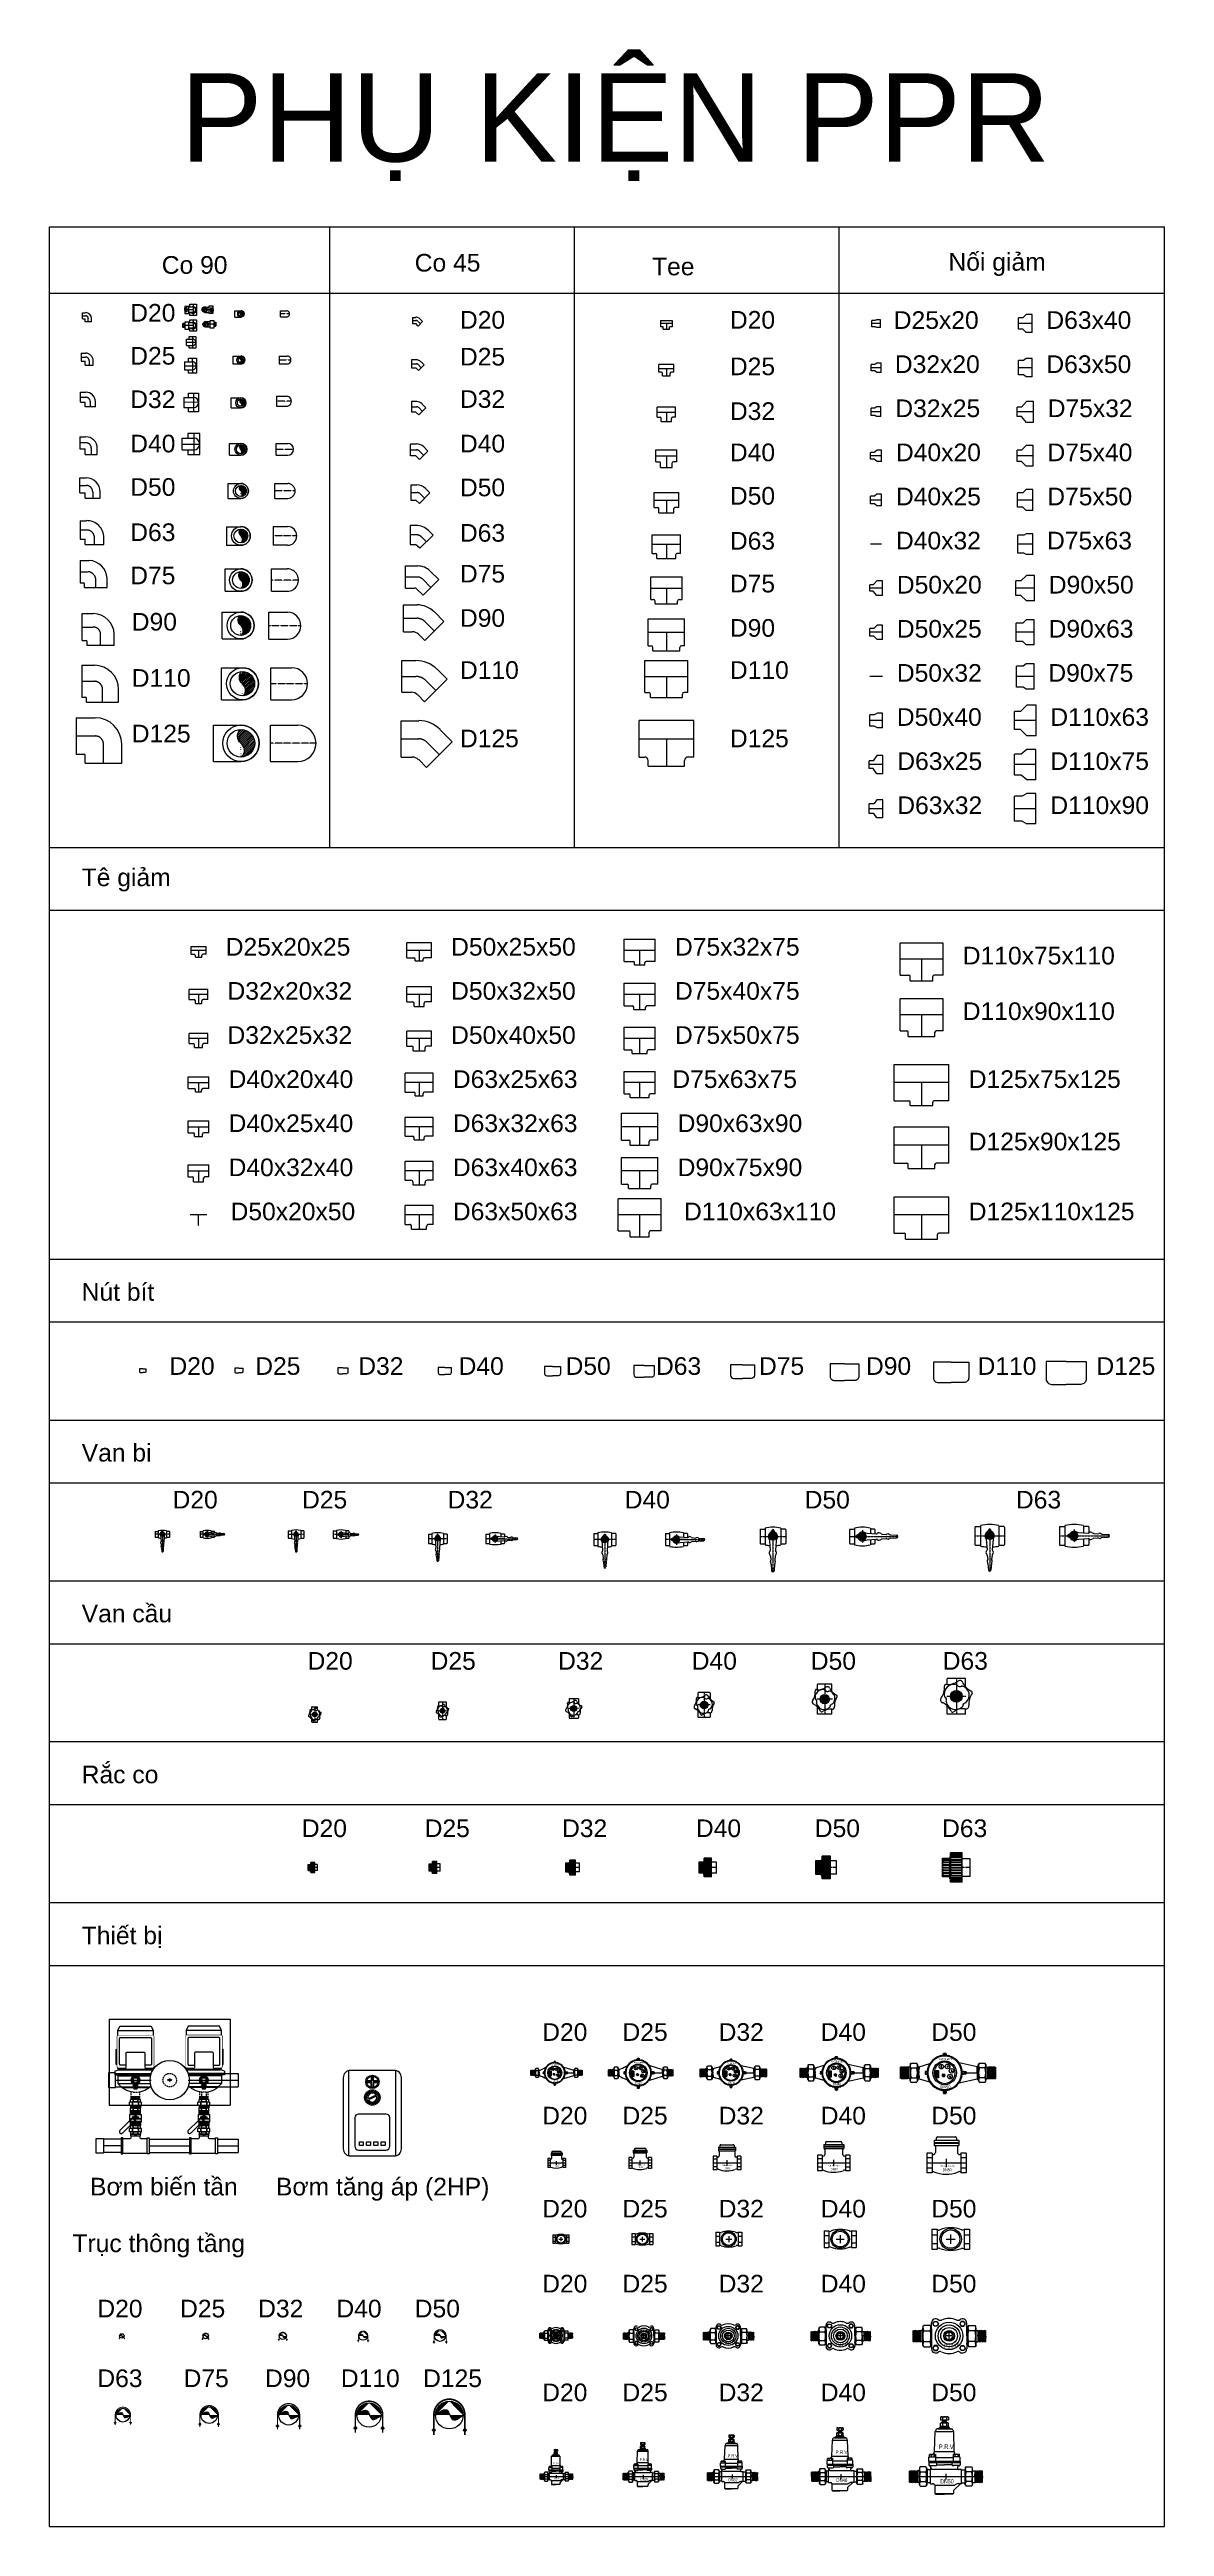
# Model space of a CAD drawing. Header units: millimetres. Extents: x 1218 to 72853, y -34712 to 16286.
# Drawn here: x 28512 to 33567, y 4681 to 15913 of the extents above; entities that cross this region are included whole.
import ezdxf
from ezdxf.enums import TextEntityAlignment as Align

# ---------------------------------------------------------------- set-up
doc = ezdxf.new("R2010")
doc.units = ezdxf.units.MM
doc.set_wipeout_variables(frame=1)
for name, pattern in [('Boundary line & Gridline$0$DASHDOT2', [0.5, 0.25, -0.125, 0, -0.125]), ('CENTER', [50.8, 31.75, -6.35, 6.35, -6.35]), ('CENTER2', [28.575, 19.05, -3.175, 3.175, -3.175]), ('HIDDEN', [9.525, 6.35, -3.175]), ('L-0-117067$0$STRICHPUNKT2', [0.5, 0.25, -0.125, 0, -0.125])]:
    doc.linetypes.add(name, pattern=pattern)
doc.styles.get("Standard").update_dxf_attribs({"font": 'arial.ttf'})
pattern_1 = [(315, (-64694.7493, 134689.3696), (0.629017051, 0.629017051), [])]

# ---------------------------------------------------------------- blocks, each defined once
blk = doc.blocks.new('CO90-D20 PPR')
at = {"ltscale": 5}
for p, q in [((-27, -14), (-27, 14)), ((-27, 14), (-12, 14)), ((-27, -14), (-14, -14)), ((-14, -27), (-14, -14)), ((14, -27), (-14, -27)), ((14, -27), (14, -12))]:
    blk.add_line(p, q, dxfattribs=at)
at = {"color": 8, "linetype": 'CENTER', "ltscale": 5}
for p, q in [((-27, 0), (-12, 0)), ((0, -27), (0, -12))]:
    blk.add_line(p, q, dxfattribs=at)
at = {"ltscale": 5}
blk.add_arc((-12, -12), 26.7, 0.3968, 89.6032, dxfattribs=at)
at = {"color": 8, "linetype": 'CENTER', "ltscale": 5}
blk.add_arc((-12, -12), 12.2, 359.4289, 90.5711, dxfattribs=at)
at = {"flags": 1}
for p in [(-27, 0), (0, -27)]:
    blk.add_attdef('AMC', p, '', height=0.5, dxfattribs=at)
blk = doc.blocks.new('CO90-D25 PPR')
at = {"ltscale": 5}
for p, q in [((-36, 18), (-36, -18)), ((-36, 18), (-16, 18)), ((-36, -18), (-18, -18)), ((-18, -36), (-18, -18)), ((-18, -36), (18, -36)), ((18, -36), (18, -16))]:
    blk.add_line(p, q, dxfattribs=at)
at = {"color": 8, "linetype": 'CENTER', "ltscale": 5}
for p, q in [((-36, 0), (-16, 0)), ((0, -16), (0, -36))]:
    blk.add_line(p, q, dxfattribs=at)
at = {"ltscale": 5}
blk.add_arc((-16, -16), 34, 359.9483, 90.0517, dxfattribs=at)
at = {"color": 8, "linetype": 'CENTER', "ltscale": 5}
blk.add_arc((-16, -16), 16, 359.9657, 90.0343, dxfattribs=at)
at = {"flags": 1}
for p in [(-36, 0), (0, -36)]:
    blk.add_attdef('AMC', p, '', height=0.5, dxfattribs=at)
blk = doc.blocks.new('CO90-D32 PPR')
at = {"ltscale": 5}
for p, q in [((-44, -23), (-44, 23)), ((-44, 23), (-20, 23)), ((-44, -23), (-23, -23)), ((-23, -44), (-23, -23)), ((23, -44), (-23, -44)), ((23, -44), (23, -20))]:
    blk.add_line(p, q, dxfattribs=at)
at = {"color": 8, "linetype": 'CENTER', "ltscale": 5}
for p, q in [((-44, 0), (-20, 0)), ((0, -20), (0, -44))]:
    blk.add_line(p, q, dxfattribs=at)
at = {"ltscale": 5}
blk.add_arc((-20, -20), 43, 0.0099, 89.9901, dxfattribs=at)
at = {"color": 8, "linetype": 'CENTER', "ltscale": 5}
blk.add_arc((-20, -20), 20, 0.0099, 89.9787, dxfattribs=at)
at = {"flags": 1}
for p in [(-44, 0), (0, -44)]:
    blk.add_attdef('AMC', p, '', height=0.5, dxfattribs=at)
blk = doc.blocks.new('CO90-D50 PPR')
at = {"ltscale": 5}
for p, q in [((-58, -34), (-58, 34)), ((-58, 34), (-30, 34)), ((-58, -34), (-34, -34)), ((-34, -58), (-34, -34)), ((-34, -58), (34, -58)), ((34, -58), (34, -30))]:
    blk.add_line(p, q, dxfattribs=at)
at = {"color": 8, "linetype": 'CENTER', "ltscale": 8}
for p, q in [((-58, 0), (-30, 0)), ((0, -30), (0, -58))]:
    blk.add_line(p, q, dxfattribs=at)
at = {"ltscale": 5}
blk.add_arc((-29, -29), 63, 359.1069, 90.8931, dxfattribs=at)
at = {"color": 8, "linetype": 'CENTER', "ltscale": 8}
blk.add_arc((-29, -29), 29, 358.6847, 91.3153, dxfattribs=at)
at = {"flags": 1}
for p in [(-58, 0), (0, -58)]:
    blk.add_attdef('AMC', p, '', height=0.5, dxfattribs=at)
blk = doc.blocks.new('CO90-D63 PPR')
at = {"ltscale": 5}
for p, q in [((-65, 42), (-65, -42)), ((-65, 42), (-36, 42)), ((-65, -42), (-42, -42)), ((-42, -65), (-42, -42)), ((-42, -65), (42, -65)), ((42, -65), (42, -36))]:
    blk.add_line(p, q, dxfattribs=at)
at = {"color": 8, "linetype": 'CENTER', "ltscale": 8}
for p, q in [((-36, 0), (-65, 0)), ((0, -65), (0, -36))]:
    blk.add_line(p, q, dxfattribs=at)
at = {"ltscale": 5}
blk.add_arc((-35, -35), 77.5, 359.2422, 90.7578, dxfattribs=at)
at = {"color": 8, "linetype": 'CENTER', "ltscale": 8}
blk.add_arc((-35, -35), 35, 358.8705, 91.1295, dxfattribs=at)
at = {"flags": 1}
for p in [(-65, 0), (0, -65)]:
    blk.add_attdef('AMC', p, '', height=0.5, dxfattribs=at)
blk = doc.blocks.new('CO45-D20 PPR')
at = {"ltscale": 5}
for p, q in [((-21, 14), (-6, 14)), ((-21, -14), (-6, -14)), ((5, -25), (-6, -14)), ((25, -5), (5, -25))]:
    blk.add_line(p, q, dxfattribs=at)
for p, q in [((-21, 14), (-21, -14)), ((14, 6), (25, -5))]:
    blk.add_line(p, q)
at = {"color": 8, "linetype": 'CENTER', "ltscale": 5}
for p, q in [((-21, 0), (-5, 0)), ((15, -15), (4, -4))]:
    blk.add_line(p, q, dxfattribs=at)
at = {"ltscale": 5}
blk.add_arc((-6, -13), 27.9, 44.1141, 90.8859, dxfattribs=at)
at = {"color": 8, "linetype": 'CENTER', "ltscale": 5}
blk.add_arc((-6, -13), 13.4, 44.1141, 90.8859, dxfattribs=at)
at = {"flags": 1}
for p in [(-21, 0), (15, -15)]:
    blk.add_attdef('AMC', p, '', height=0.5, dxfattribs=at)
blk = doc.blocks.new('CO45-D25 PPR')
for p, q in [((-6, 18), (-26, 18)), ((-26, 18), (-26, -18)), ((17, 9), (31, -5))]:
    blk.add_line(p, q)
at = {"color": 8, "linetype": 'CENTER', "ltscale": 5}
for p, q in [((-26, 0), (-4, 0)), ((3, -3), (18, -18))]:
    blk.add_line(p, q, dxfattribs=at)
at = {"ltscale": 5}
for p, q in [((-26, -18), (-7, -18)), ((5, -31), (-7, -18)), ((5, -31), (31, -5))]:
    blk.add_line(p, q, dxfattribs=at)
blk.add_arc((-5, -12), 29.6, 43.5538, 91.4637, dxfattribs=at)
at = {"color": 8, "linetype": 'CENTER', "ltscale": 5}
blk.add_arc((-5, -12), 11.6, 43.5538, 91.4637, dxfattribs=at)
at = {"flags": 1}
for p in [(-26, 0), (18, -18)]:
    blk.add_attdef('AMC', p, '', height=0.5, dxfattribs=at)
blk = doc.blocks.new('CO45-D32 PPR')
for p, q in [((-5, 23), (-29, 23)), ((-29, 23), (-29, -23)), ((20, 12), (37, -5))]:
    blk.add_line(p, q)
at = {"color": 8, "linetype": 'CENTER', "ltscale": 5}
for p, q in [((-29, 0), (-5, 0)), ((4, -4), (21, -21))]:
    blk.add_line(p, q, dxfattribs=at)
at = {"ltscale": 5}
for p, q in [((-29, -23), (-10, -23)), ((5, -37), (-10, -23)), ((37, -5), (5, -37))]:
    blk.add_line(p, q, dxfattribs=at)
blk.add_arc((-6, -13), 36.3, 45.0488, 89.9512, dxfattribs=at)
at = {"color": 8, "linetype": 'CENTER', "ltscale": 5}
blk.add_arc((-6, -13), 13.3, 45.0488, 89.9512, dxfattribs=at)
at = {"flags": 1}
for p in [(-29, 0), (21, -21)]:
    blk.add_attdef('AMC', p, '', height=0.5, dxfattribs=at)
blk = doc.blocks.new('CO45-D40 PPR')
for p, q in [((-8, 27), (-35, 27)), ((-35, -27), (-35, 27)), ((25, 14), (44, -6)), ((-11, -27), (-35, -27)), ((-11, -27), (6, -44))]:
    blk.add_line(p, q)
at = {"color": 8, "linetype": 'CENTER', "ltscale": 5}
for p, q in [((-35, 0), (-7, 0)), ((5, -5), (25, -25))]:
    blk.add_line(p, q, dxfattribs=at)
at = {"ltscale": 5}
blk.add_line((44, -6), (6, -44), dxfattribs=at)
blk.add_arc((-7, -17), 44.1, 44.0221, 90.9779, dxfattribs=at)
at = {"color": 8, "linetype": 'CENTER', "ltscale": 5}
blk.add_arc((-7, -17), 17.1, 44.0221, 90.9779, dxfattribs=at)
at = {"flags": 1}
for p in [(-35, 0), (25, -25)]:
    blk.add_attdef('AMC', p, '', height=0.5, dxfattribs=at)
blk = doc.blocks.new('CO45-D50 PPR')
for p, q in [((-9, 34), (-37, 34)), ((-37, 34), (-37, -34)), ((30, 18), (50, -2))]:
    blk.add_line(p, q)
at = {"color": 8, "linetype": 'CENTER', "ltscale": 6}
for p, q in [((-37, 0), (-8, 0)), ((6, -6), (26, -26))]:
    blk.add_line(p, q, dxfattribs=at)
at = {"ltscale": 5}
for p, q in [((-37, -34), (-14, -34)), ((2, -50), (-14, -34)), ((2, -50), (50, -2))]:
    blk.add_line(p, q, dxfattribs=at)
blk.add_arc((-8, -18), 52.4, 43.5711, 91.4289, dxfattribs=at)
at = {"color": 8, "linetype": 'CENTER', "ltscale": 6}
blk.add_arc((-8, -20), 19.8, 45.3973, 89.6027, dxfattribs=at)
at = {"flags": 1}
for p in [(-37, 0), (26, -26)]:
    blk.add_attdef('AMC', p, '', height=0.5, dxfattribs=at)
blk = doc.blocks.new('CO45-D63 PPR')
for p, q in [((-14, 42), (-43, 42)), ((-43, 42), (-43, -43)), ((40, 20), (61, -1)), ((61, -1), (1, -61))]:
    blk.add_line(p, q)
at = {"color": 8, "linetype": 'CENTER', "ltscale": 7}
for p, q in [((-13, 0), (-43, 0)), ((9, -9), (31, -31))]:
    blk.add_line(p, q, dxfattribs=at)
at = {"ltscale": 5}
for p in [(-43, -43), (1, -61)]:
    blk.add_line(p, (-18, -43), dxfattribs=at)
blk.add_arc((-14, -33), 75.4, 44.4083, 90.5917, dxfattribs=at)
at = {"color": 8, "linetype": 'CENTER', "ltscale": 7}
blk.add_arc((-14, -33), 32.9, 44.4083, 90.5917, dxfattribs=at)
at = {"flags": 1}
for p in [(-43, 0), (31, -31)]:
    blk.add_attdef('AMC', p, '', height=0.5, dxfattribs=at)
blk = doc.blocks.new('CO90-D40 PPR')
for p, q in [((-52, 27), (-52, -27)), ((-52, 27), (-25, 27)), ((-52, -27), (-27, -27)), ((-27, -52), (-27, -27)), ((-27, -52), (27, -52)), ((27, -52), (27, -25))]:
    blk.add_line(p, q)
at = {"color": 8, "linetype": 'CENTER', "ltscale": 8}
for p, q in [((-22, 0), (-52, 0)), ((-22, 0), (-25, 0)), ((0, -22), (0, -52)), ((0, -22), (0, -25))]:
    blk.add_line(p, q, dxfattribs=at)
at = {"ltscale": 5}
blk.add_arc((-23, -23), 50.4, 358.2002, 91.7998, dxfattribs=at)
at = {"color": 8, "linetype": 'CENTER', "ltscale": 8}
blk.add_arc((-23, -23), 23.4, 358.2002, 91.7998, dxfattribs=at)
at = {"flags": 1}
for p in [(-52, 0), (0, -52)]:
    blk.add_attdef('AMC', p, '', height=0.5, dxfattribs=at)
blk = doc.blocks.new('TE-D20x20 PPR')
for p, q in [((-26, 14.5), (-26, -14.5)), ((-26, 14.5), (26, 14.5)), ((26, 14.5), (26, -14.5)), ((-16.5, -14.5), (-26, -14.5)), ((-14.5, -26), (-14.5, -16.5)), ((-14.5, -26), (14.5, -26)), ((14.5, -26), (14.5, -16.5)), ((26, -14.5), (16.5, -14.5))]:
    blk.add_line(p, q)
at = {"color": 8, "linetype": 'CENTER', "ltscale": 5}
for p, q in [((26, 0), (-26, 0)), ((0, 0), (0, -26))]:
    blk.add_line(p, q, dxfattribs=at)
for centre, start, end in [((-16.5, -16.5), 0, 90), ((16.5, -16.5), 90, 180)]:
    blk.add_arc(centre, 2, start, end)
at = {"flags": 1}
for p in [(-26, 0), (26, 0), (0, -26)]:
    blk.add_attdef('AMC', p, '', height=0.5, dxfattribs=at)
blk = doc.blocks.new('TE-D25x25 PPR')
at = {"ltscale": 5}
for p, q in [((34, 18), (-34, 18)), ((-34, -18), (-34, 18)), ((34, -18), (34, 18)), ((-23, -18), (-34, -18)), ((-18, -34), (-18, -23)), ((-18, -34), (18, -34)), ((18, -34), (18, -23)), ((34, -18), (23, -18))]:
    blk.add_line(p, q, dxfattribs=at)
at = {"color": 8, "linetype": 'CENTER', "ltscale": 5}
for p, q in [((-34, 0), (34, 0)), ((0, 0), (0, -34)), ((0, 0), (16, 0))]:
    blk.add_line(p, q, dxfattribs=at)
at = {"ltscale": 5}
for centre, start, end in [((-23, -23), 0, 90), ((23, -23), 90, 180)]:
    blk.add_arc(centre, 5, start, end, dxfattribs=at)
at = {"flags": 1}
for p in [(-34, 0), (34, 0), (0, -34)]:
    blk.add_attdef('AMC', p, '', height=0.5, dxfattribs=at)
blk = doc.blocks.new('TE-D32x32 PPR')
at = {"ltscale": 5}
for p, q in [((-42, -23), (-42, 23)), ((42, 23), (-42, 23)), ((42, -23), (42, 23)), ((-42, -23), (-28, -23)), ((-23, -42), (-23, -28)), ((-23, -42), (23, -42)), ((23, -42), (23, -28)), ((42, -23), (28, -23))]:
    blk.add_line(p, q, dxfattribs=at)
at = {"color": 8, "linetype": 'CENTER', "ltscale": 10}
for p, q in [((-42, 0), (42, 0)), ((0, 0), (0, -42))]:
    blk.add_line(p, q, dxfattribs=at)
at = {"ltscale": 5}
for centre, start, end in [((-28, -28), 0, 90), ((28, -28), 90, 180)]:
    blk.add_arc(centre, 5, start, end, dxfattribs=at)
at = {"flags": 1}
for p in [(-42, 0), (42, 0), (0, -42)]:
    blk.add_attdef('AMC', p, '', height=0.5, dxfattribs=at)
blk = doc.blocks.new('TE-D40x40 PPR')
at = {"ltscale": 5}
for p, q in [((-47, -27), (-47, 27)), ((-47, 27), (47, 27)), ((47, -27), (47, 27)), ((-47, -27), (-32, -27)), ((-27, -52), (-27, -32)), ((-27, -52), (27, -52)), ((27, -52), (27, -32)), ((47, -27), (32, -27))]:
    blk.add_line(p, q, dxfattribs=at)
at = {"color": 8, "linetype": 'CENTER', "ltscale": 10}
for p, q in [((-47, 0), (47, 0)), ((0, 0), (0, -52))]:
    blk.add_line(p, q, dxfattribs=at)
at = {"ltscale": 5}
for centre, start, end in [((-32, -32), 0, 90), ((32, -32), 90, 180)]:
    blk.add_arc(centre, 5, start, end, dxfattribs=at)
at = {"flags": 1}
for p in [(-47, 0), (47, 0), (0, -52)]:
    blk.add_attdef('AMC', p, '', height=0.5, dxfattribs=at)
blk = doc.blocks.new('TE-D50x50 PPR')
at = {"ltscale": 5}
for p, q in [((-56, 34), (56, 34)), ((-56, -34), (-56, 34)), ((56, -34), (56, 34)), ((-56, -34), (-39, -34)), ((-34, -58), (-34, -39)), ((-34, -58), (34, -58)), ((34, -58), (34, -39)), ((56, -34), (39, -34))]:
    blk.add_line(p, q, dxfattribs=at)
at = {"color": 8, "linetype": 'CENTER', "ltscale": 10}
for p, q in [((-56, 0), (56, 0)), ((0, 0), (0, -58))]:
    blk.add_line(p, q, dxfattribs=at)
at = {"ltscale": 5}
for centre, start, end in [((-39, -39), 0, 90), ((39, -39), 90, 180)]:
    blk.add_arc(centre, 5, start, end, dxfattribs=at)
at = {"flags": 1}
for p in [(-56, 0), (56, 0), (0, -58)]:
    blk.add_attdef('AMC', p, '', height=0.5, dxfattribs=at)
blk = doc.blocks.new('TE-D63x63 PPR')
at = {"ltscale": 5}
for p, q in [((-64, -42.5), (-64, 42.5)), ((-64, 42.5), (64, 42.5)), ((64, -42.5), (64, 42.5)), ((-64, -42.5), (-47.5, -42.5)), ((-42.5, -65), (-42.5, -47.5)), ((-42.5, -65), (42.5, -65)), ((42.5, -65), (42.5, -47.5)), ((64, -42.5), (47.5, -42.5))]:
    blk.add_line(p, q, dxfattribs=at)
at = {"color": 8, "linetype": 'CENTER', "ltscale": 10}
for p, q in [((-64, 0), (64, 0)), ((0, 0), (0, -65))]:
    blk.add_line(p, q, dxfattribs=at)
at = {"ltscale": 5}
for centre, start, end in [((-47.5, -47.5), 0, 90), ((47.5, -47.5), 90, 180)]:
    blk.add_arc(centre, 5, start, end, dxfattribs=at)
at = {"flags": 1}
for p in [(-64, 0), (64, 0), (0, -65)]:
    blk.add_attdef('AMC', p, '', height=0.5, dxfattribs=at)
blk = doc.blocks.new('TE-D75x75 PPR')
at = {"ltscale": 5}
for p, q in [((-71, 51), (71, 51)), ((-71, -51), (-71, 51)), ((71, -51), (71, 51)), ((-71, -51), (-59, -51)), ((-51, -71), (-51, -59)), ((-51, -71), (51, -71)), ((51, -71), (51, -59)), ((59, -51), (71, -51))]:
    blk.add_line(p, q, dxfattribs=at)
at = {"color": 8, "linetype": 'CENTER', "ltscale": 10}
for p, q in [((-71, 0), (71, 0)), ((0, 0), (0, -71))]:
    blk.add_line(p, q, dxfattribs=at)
at = {"ltscale": 5}
for centre, start, end in [((-59, -59), 0, 90), ((59, -59), 90, 180)]:
    blk.add_arc(centre, 8, start, end, dxfattribs=at)
at = {"flags": 1}
for p in [(-71, 0), (71, 0), (0, -71)]:
    blk.add_attdef('AMC', p, '', height=0.5, dxfattribs=at)
blk = doc.blocks.new('TE-D90x90 PPR')
at = {"ltscale": 5}
for p, q in [((-83, -61), (-83, 61)), ((-83, 61), (83, 61)), ((83, -61), (83, 61)), ((-83, -61), (-69, -61)), ((-61, -84), (-61, -69)), ((-61, -84), (61, -84)), ((61, -84), (61, -69)), ((83, -61), (69, -61))]:
    blk.add_line(p, q, dxfattribs=at)
at = {"color": 8, "linetype": 'CENTER', "ltscale": 10}
for p, q in [((-83, 0), (83, 0)), ((0, 0), (0, -84))]:
    blk.add_line(p, q, dxfattribs=at)
at = {"ltscale": 5}
for centre, start, end in [((-69, -69), 0, 90), ((69, -69), 90, 180)]:
    blk.add_arc(centre, 8, start, end, dxfattribs=at)
at = {"flags": 1}
for p in [(-83, 0), (83, 0), (0, -84)]:
    blk.add_attdef('AMC', p, '', height=0.5, dxfattribs=at)
blk = doc.blocks.new('TE-D110x110 PPR')
at = {"ltscale": 5}
for p, q in [((-97.5, -72.5), (-97.5, 72.5)), ((-97.5, 72.5), (97.5, 72.5)), ((97.5, -72.5), (97.5, 72.5)), ((-97.5, -72.5), (-80.5, -72.5)), ((-72.5, -95), (-72.5, -80.5)), ((-72.5, -95), (72.5, -95)), ((72.5, -95), (72.5, -80.5)), ((97.5, -72.5), (80.5, -72.5))]:
    blk.add_line(p, q, dxfattribs=at)
at = {"color": 8, "linetype": 'CENTER', "ltscale": 10}
for p, q in [((-97.5, 0), (97.5, 0)), ((0, 0), (0, -95))]:
    blk.add_line(p, q, dxfattribs=at)
at = {"ltscale": 5}
for centre, start, end in [((-80.5, -80.5), 0, 90), ((80.5, -80.5), 90, 180)]:
    blk.add_arc(centre, 8, start, end, dxfattribs=at)
at = {"flags": 1}
for p in [(-97.5, 0), (97.5, 0), (0, -95)]:
    blk.add_attdef('AMC', p, '', height=0.5, dxfattribs=at)
blk = doc.blocks.new('TE-D125x125 PPR')
at = {"ltscale": 5}
for p, q in [((-124, -82.5), (-124, 82.5)), ((124, 82.5), (-124, 82.5)), ((124, -82.5), (124, 82.5)), ((-124, -82.5), (-97.5, -82.5)), ((-82.5, -124), (-82.5, -97.5)), ((82.5, -124), (82.5, -97.5)), ((124, -82.5), (97.5, -82.5)), ((-82.5, -124), (82.5, -124))]:
    blk.add_line(p, q, dxfattribs=at)
at = {"color": 8, "linetype": 'CENTER', "ltscale": 10}
for p, q in [((-124, 0), (124, 0)), ((0, 0), (0, -124))]:
    blk.add_line(p, q, dxfattribs=at)
at = {"ltscale": 5}
for centre, start, end in [((-97.5, -97.5), 0, 90), ((97.5, -97.5), 90, 180)]:
    blk.add_arc(centre, 15, start, end, dxfattribs=at)
at = {"flags": 1}
for p in [(-124, 0), (124, 0), (0, -124)]:
    blk.add_attdef('AMC', p, '', height=0.5, dxfattribs=at)
blk = doc.blocks.new('TE-D25x20 PPR')
at = {"ltscale": 5}
for p, q in [((-34, -18), (-34, 18)), ((-34, 18), (34, 18)), ((34, -18), (34, 18)), ((-34, -18), (-20.5, -18)), ((-14.5, -31), (-14.5, -24)), ((-14.5, -31), (14.5, -31)), ((14.5, -31), (14.5, -24)), ((34, -18), (20.5, -18))]:
    blk.add_line(p, q, dxfattribs=at)
at = {"color": 8, "linetype": 'CENTER', "ltscale": 10}
for p, q in [((34, 0), (-34, 0)), ((0, 0), (0, -31))]:
    blk.add_line(p, q, dxfattribs=at)
at = {"ltscale": 5}
for centre, start, end in [((-20.5, -24), 0, 90), ((20.5, -24), 90, 180)]:
    blk.add_arc(centre, 6, start, end, dxfattribs=at)
at = {"flags": 1}
for p in [(-34, 0), (34, 0), (0, -31)]:
    blk.add_attdef('AMC', p, '', height=0.5, dxfattribs=at)
blk = doc.blocks.new('TE-D32x20 PPR')
at = {"ltscale": 5}
for p, q in [((-42, -23), (-42, 23)), ((42, 23), (-42, 23)), ((42, -23), (42, 23)), ((-42, -23), (-20.5, -23)), ((-14.5, -41), (-14.5, -29)), ((-14.5, -41), (14.5, -41)), ((14.5, -41), (14.5, -29)), ((42, -23), (20.5, -23))]:
    blk.add_line(p, q, dxfattribs=at)
at = {"color": 8, "linetype": 'CENTER', "ltscale": 10}
for p, q in [((42, 0), (-42, 0)), ((0, 0), (0, -41))]:
    blk.add_line(p, q, dxfattribs=at)
at = {"ltscale": 5}
for centre, start, end in [((-20.5, -29), 0, 90), ((20.5, -29), 90, 180)]:
    blk.add_arc(centre, 6, start, end, dxfattribs=at)
at = {"flags": 1}
for p in [(-42, 0), (42, 0), (0, -41)]:
    blk.add_attdef('AMC', p, '', height=0.5, dxfattribs=at)
blk = doc.blocks.new('TE-D32x25 PPR')
at = {"ltscale": 5}
for p, q in [((-42, -23), (-42, 23)), ((42, 23), (-42, 23)), ((42, -23), (42, 23)), ((-42, -23), (-24, -23)), ((-18, -41), (-18, -29)), ((-18, -41), (18, -41)), ((18, -41), (18, -29)), ((42, -23), (24, -23))]:
    blk.add_line(p, q, dxfattribs=at)
at = {"color": 8, "linetype": 'CENTER', "ltscale": 10}
for p, q in [((42, 0), (-42, 0)), ((0, 0), (0, -41))]:
    blk.add_line(p, q, dxfattribs=at)
at = {"ltscale": 5}
for centre, start, end in [((-24, -29), 0, 90), ((24, -29), 90, 180)]:
    blk.add_arc(centre, 6, start, end, dxfattribs=at)
at = {"flags": 1}
for p in [(-42, 0), (42, 0), (0, -41)]:
    blk.add_attdef('AMC', p, '', height=0.5, dxfattribs=at)
blk = doc.blocks.new('TE-D40x20 PPR')
at = {"ltscale": 5}
for p, q in [((-47, -27), (-47, 27)), ((-47, 27), (47, 27)), ((47, -27), (47, 27)), ((-47, -27), (-22, -27)), ((-38, -27), (-20, -27)), ((-14, -42), (-14, -33)), ((-14, -42), (14, -42)), ((14, -42), (14, -33)), ((38, -27), (20, -27)), ((47, -27), (22, -27))]:
    blk.add_line(p, q, dxfattribs=at)
at = {"color": 8, "linetype": 'CENTER', "ltscale": 10}
for p, q in [((-47, 0), (47, 0)), ((0, 0), (0, -42))]:
    blk.add_line(p, q, dxfattribs=at)
at = {"ltscale": 5}
for centre, start, end in [((-20, -33), 0, 90), ((20, -33), 90, 180)]:
    blk.add_arc(centre, 6, start, end, dxfattribs=at)
at = {"flags": 1}
for p in [(-47, 0), (47, 0), (0, -42)]:
    blk.add_attdef('AMC', p, '', height=0.5, dxfattribs=at)
blk = doc.blocks.new('TE-D40x25 PPR')
at = {"ltscale": 5}
for p, q in [((-47, -27), (-47, 27)), ((-47, 27), (47, 27)), ((47, -27), (47, 27)), ((-47, -27), (-24, -27)), ((-18, -44), (-18, -33)), ((-18, -44), (18, -44)), ((18, -44), (18, -33)), ((47, -27), (24, -27))]:
    blk.add_line(p, q, dxfattribs=at)
at = {"color": 8, "linetype": 'CENTER', "ltscale": 10}
for p, q in [((-47, 0), (47, 0)), ((0, 0), (0, -44))]:
    blk.add_line(p, q, dxfattribs=at)
at = {"ltscale": 5}
for centre, start, end in [((-24, -33), 0, 90), ((24, -33), 90, 180)]:
    blk.add_arc(centre, 6, start, end, dxfattribs=at)
at = {"flags": 1}
for p in [(-47, 0), (47, 0), (0, -44)]:
    blk.add_attdef('AMC', p, '', height=0.5, dxfattribs=at)
blk = doc.blocks.new('TE-D40x32 PPR')
at = {"ltscale": 5}
for p, q in [((-47, -27), (-47, 27)), ((-47, 27), (47, 27)), ((47, -27), (47, 27)), ((-47, -27), (-29, -27)), ((-23, -50), (-23, -33)), ((-23, -50), (23, -50)), ((23, -50), (23, -33)), ((47, -27), (29, -27))]:
    blk.add_line(p, q, dxfattribs=at)
at = {"color": 8, "linetype": 'CENTER', "ltscale": 10}
for p, q in [((-47, 0), (47, 0)), ((0, 0), (0, -50))]:
    blk.add_line(p, q, dxfattribs=at)
at = {"ltscale": 5}
for centre, start, end in [((-29, -33), 0, 90), ((29, -33), 90, 180)]:
    blk.add_arc(centre, 6, start, end, dxfattribs=at)
at = {"flags": 1}
for p in [(-47, 0), (47, 0), (0, -50)]:
    blk.add_attdef('AMC', p, '', height=0.5, dxfattribs=at)
blk = doc.blocks.new('TE-D50x20 PPR')
at = {"color": 8, "linetype": 'CENTER', "ltscale": 10}
blk.add_line((0, 0), (0, -47), dxfattribs=at)
blk.add_wipeout([(38, 34), (38, -34), (20, -34), (20, -34), (19, -34), (19, -34), (18, -34), (18, -35), (17, -35), (17, -35), (16, -36), (16, -36), (16, -36), (15, -37), (15, -37), (15, -38), (15, -38), (15, -39), (15, -39), (14, -40), (14, -47), (-14, -47), (-14, -40), (-15, -39), (-15, -39), (-15, -38), (-15, -38), (-15, -37), (-15, -37), (-16, -36), (-16, -36), (-16, -36), (-17, -35), (-17, -35), (-18, -35), (-18, -34), (-19, -34), (-19, -34), (-20, -34), (-20, -34), (-38, -34), (-38, 34)])
for p, q in [((38, 0), (-38, 0)), ((0, -47), (0, 0))]:
    blk.add_line(p, q, dxfattribs=at)
at = {"flags": 1}
for p in [(-38, 0), (38, 0), (0, -47)]:
    blk.add_attdef('AMC', p, '', height=0.5, dxfattribs=at)
blk = doc.blocks.new('TE-D50x25 PPR')
at = {"ltscale": 5}
for p, q in [((-56, -34), (-56, 34)), ((56, 34), (-56, 34)), ((56, -34), (56, 34)), ((-56, -34), (-24, -34)), ((-18, -48), (-18, -40)), ((-18, -48), (18, -48)), ((18, -48), (18, -40)), ((56, -34), (24, -34))]:
    blk.add_line(p, q, dxfattribs=at)
at = {"color": 8, "linetype": 'CENTER', "ltscale": 10}
for p, q in [((56, 0), (-56, 0)), ((0, 0), (0, -48))]:
    blk.add_line(p, q, dxfattribs=at)
at = {"ltscale": 5}
for centre, start, end in [((-24, -40), 0, 90), ((24, -40), 90, 180)]:
    blk.add_arc(centre, 6, start, end, dxfattribs=at)
at = {"flags": 1}
for p in [(-56, 0), (56, 0), (0, -48)]:
    blk.add_attdef('AMC', p, '', height=0.5, dxfattribs=at)
blk = doc.blocks.new('TE-D50x32 PPR')
at = {"ltscale": 5}
for p, q in [((-56, -34), (-56, 34)), ((56, 34), (-56, 34)), ((56, -34), (56, 34)), ((-56, -34), (-29, -34)), ((-23, -54), (-23, -40)), ((-23, -54), (23, -54)), ((23, -54), (23, -40)), ((56, -34), (29, -34))]:
    blk.add_line(p, q, dxfattribs=at)
at = {"color": 8, "linetype": 'CENTER', "ltscale": 10}
for p, q in [((56, 0), (-56, 0)), ((0, 0), (0, -54))]:
    blk.add_line(p, q, dxfattribs=at)
at = {"ltscale": 5}
for centre, start, end in [((-29, -40), 0, 90), ((29, -40), 90, 180)]:
    blk.add_arc(centre, 6, start, end, dxfattribs=at)
at = {"flags": 1}
for p in [(-56, 0), (56, 0), (0, -54)]:
    blk.add_attdef('AMC', p, '', height=0.5, dxfattribs=at)
blk = doc.blocks.new('TE-D50x40 PPR')
at = {"ltscale": 5}
for p, q in [((-56, -34), (-56, 34)), ((56, 34), (-56, 34)), ((56, -34), (56, 34)), ((-56, -34), (-33, -34)), ((-27, -56), (-27, -40)), ((-27, -56), (27, -56)), ((27, -56), (27, -40)), ((56, -34), (33, -34))]:
    blk.add_line(p, q, dxfattribs=at)
at = {"color": 8, "linetype": 'CENTER', "ltscale": 10}
for p, q in [((56, 0), (-56, 0)), ((0, 0), (0, -56))]:
    blk.add_line(p, q, dxfattribs=at)
at = {"ltscale": 5}
for centre, start, end in [((-33, -40), 0, 90), ((33, -40), 90, 180)]:
    blk.add_arc(centre, 6, start, end, dxfattribs=at)
at = {"flags": 1}
for p in [(-56, 0), (56, 0), (0, -56)]:
    blk.add_attdef('AMC', p, '', height=0.5, dxfattribs=at)
blk = doc.blocks.new('TE-D63x25 PPR')
at = {"ltscale": 5}
for p, q in [((64, 42.5), (-64, 42.5)), ((-64, -42.5), (-64, 42.5)), ((64, -42.5), (64, 42.5)), ((-64, -42.5), (-24, -42.5)), ((-18, -60), (-18, -48.5)), ((-18, -60), (18, -60)), ((18, -60), (18, -48.5)), ((64, -42.5), (24, -42.5))]:
    blk.add_line(p, q, dxfattribs=at)
at = {"color": 8, "linetype": 'CENTER', "ltscale": 10}
for p, q in [((64, 0), (-64, 0)), ((0, 0), (0, -60))]:
    blk.add_line(p, q, dxfattribs=at)
at = {"ltscale": 5}
for centre, start, end in [((-24, -48.5), 0, 90), ((24, -48.5), 90, 180)]:
    blk.add_arc(centre, 6, start, end, dxfattribs=at)
at = {"flags": 1}
for p in [(-64, 0), (64, 0), (0, -60)]:
    blk.add_attdef('AMC', p, '', height=0.5, dxfattribs=at)
blk = doc.blocks.new('TE-D63x32 PPR')
at = {"ltscale": 5}
for p, q in [((64, 42.5), (-64, 42.5)), ((-64, -42.5), (-64, 42.5)), ((64, -42.5), (64, 42.5)), ((-64, -42.5), (-29, -42.5)), ((-23, -60), (-23, -48.5)), ((-23, -60), (23, -60)), ((23, -60), (23, -48.5)), ((64, -42.5), (29, -42.5))]:
    blk.add_line(p, q, dxfattribs=at)
at = {"color": 8, "linetype": 'CENTER', "ltscale": 10}
for p, q in [((64, 0), (-64, 0)), ((0, 0), (0, -60))]:
    blk.add_line(p, q, dxfattribs=at)
at = {"ltscale": 5}
for centre, start, end in [((-29, -48.5), 0, 90), ((29, -48.5), 90, 180)]:
    blk.add_arc(centre, 6, start, end, dxfattribs=at)
at = {"flags": 1}
for p in [(-64, 0), (64, 0), (0, -60)]:
    blk.add_attdef('AMC', p, '', height=0.5, dxfattribs=at)
blk = doc.blocks.new('TE-D63x40 PPR')
at = {"ltscale": 5}
for p, q in [((64, 42.5), (-64, 42.5)), ((-64, -42.5), (-64, 42.5)), ((64, -42.5), (64, 42.5)), ((-64, -42.5), (-37, -42.5)), ((-27, -64), (-27, -52.5)), ((-27, -64), (27, -64)), ((27, -64), (27, -52.5)), ((64, -42.5), (37, -42.5))]:
    blk.add_line(p, q, dxfattribs=at)
at = {"color": 8, "linetype": 'CENTER', "ltscale": 10}
for p, q in [((64, 0), (-64, 0)), ((0, 0), (0, -64))]:
    blk.add_line(p, q, dxfattribs=at)
at = {"ltscale": 5}
for centre, start, end in [((-37, -52.5), 0, 90), ((37, -52.5), 90, 180)]:
    blk.add_arc(centre, 10, start, end, dxfattribs=at)
at = {"flags": 1}
for p in [(-64, 0), (64, 0), (0, -64)]:
    blk.add_attdef('AMC', p, '', height=0.5, dxfattribs=at)
blk = doc.blocks.new('TE-D63x50 PPR')
at = {"ltscale": 5}
for p, q in [((64, 42.5), (-64, 42.5)), ((-64, -42.5), (-64, 42.5)), ((64, -42.5), (64, 42.5)), ((-64, -42.5), (-44, -42.5)), ((-34, -64), (-34, -52.5)), ((-34, -64), (34, -64)), ((34, -64), (34, -52.5)), ((64, -42.5), (44, -42.5))]:
    blk.add_line(p, q, dxfattribs=at)
at = {"color": 8, "linetype": 'CENTER', "ltscale": 10}
for p, q in [((64, 0), (-64, 0)), ((0, 0), (0, -64))]:
    blk.add_line(p, q, dxfattribs=at)
at = {"ltscale": 5}
for centre, start, end in [((-44, -52.5), 0, 90), ((44, -52.5), 90, 180)]:
    blk.add_arc(centre, 10, start, end, dxfattribs=at)
at = {"flags": 1}
for p in [(-64, 0), (64, 0), (0, -64)]:
    blk.add_attdef('AMC', p, '', height=0.5, dxfattribs=at)
blk = doc.blocks.new('TE-D75x32 PPR')
at = {"ltscale": 5}
for p, q in [((-71, -51), (-71, 51)), ((-71, 51), (71, 51)), ((71, -51), (71, 51)), ((-71, -51), (-29, -51)), ((-23, -66), (-23, -57)), ((-23, -66), (23, -66)), ((23, -66), (23, -57)), ((71, -51), (29, -51))]:
    blk.add_line(p, q, dxfattribs=at)
at = {"color": 8, "linetype": 'CENTER', "ltscale": 10}
for p, q in [((71, 0), (-71, 0)), ((0, 0), (0, -66))]:
    blk.add_line(p, q, dxfattribs=at)
at = {"ltscale": 5}
for centre, start, end in [((-29, -57), 0, 90), ((29, -57), 90, 180)]:
    blk.add_arc(centre, 6, start, end, dxfattribs=at)
at = {"flags": 1}
for p in [(-71, 0), (71, 0), (0, -66)]:
    blk.add_attdef('AMC', p, '', height=0.5, dxfattribs=at)
blk = doc.blocks.new('TE-D75x40 PPR')
at = {"ltscale": 5}
for p, q in [((-71, -51), (-71, 51)), ((-71, 51), (71, 51)), ((71, -51), (71, 51)), ((-71, -51), (-33, -51)), ((-27, -68), (-27, -57)), ((-27, -68), (27, -68)), ((27, -68), (27, -57)), ((71, -51), (33, -51))]:
    blk.add_line(p, q, dxfattribs=at)
at = {"color": 8, "linetype": 'CENTER', "ltscale": 10}
for p, q in [((71, 0), (-71, 0)), ((0, 0), (0, -68))]:
    blk.add_line(p, q, dxfattribs=at)
at = {"ltscale": 5}
for centre, start, end in [((-33, -57), 0, 90), ((33, -57), 90, 180)]:
    blk.add_arc(centre, 6, start, end, dxfattribs=at)
at = {"flags": 1}
for p in [(-71, 0), (71, 0), (0, -68)]:
    blk.add_attdef('AMC', p, '', height=0.5, dxfattribs=at)
blk = doc.blocks.new('TE-D75x50 PPR')
at = {"ltscale": 5}
for p, q in [((-71, -51), (-71, 51)), ((-71, 51), (71, 51)), ((71, -51), (71, 51)), ((-71, -51), (-40, -51)), ((-34, -68), (-34, -57)), ((-34, -68), (34, -68)), ((34, -68), (34, -57)), ((71, -51), (40, -51))]:
    blk.add_line(p, q, dxfattribs=at)
at = {"color": 8, "linetype": 'CENTER', "ltscale": 10}
for p, q in [((71, 0), (-71, 0)), ((0, 0), (0, -68))]:
    blk.add_line(p, q, dxfattribs=at)
at = {"ltscale": 5}
for centre, start, end in [((-40, -57), 0, 90), ((40, -57), 90, 180)]:
    blk.add_arc(centre, 6, start, end, dxfattribs=at)
at = {"flags": 1}
for p in [(-71, 0), (71, 0), (0, -68)]:
    blk.add_attdef('AMC', p, '', height=0.5, dxfattribs=at)
blk = doc.blocks.new('TE-D75x63 PPR')
at = {"ltscale": 5}
for p, q in [((-71, -51), (-71, 51)), ((-71, 51), (71, 51)), ((71, -51), (71, 51)), ((-71, -51), (-48.5, -51)), ((-42.5, -68), (-42.5, -57)), ((-42.5, -68), (42.5, -68)), ((42.5, -68), (42.5, -57)), ((71, -51), (48.5, -51))]:
    blk.add_line(p, q, dxfattribs=at)
at = {"color": 8, "linetype": 'CENTER', "ltscale": 10}
for p, q in [((71, 0), (-71, 0)), ((0, 0), (0, -68))]:
    blk.add_line(p, q, dxfattribs=at)
at = {"ltscale": 5}
for centre, start, end in [((-48.5, -57), 0, 90), ((48.5, -57), 90, 180)]:
    blk.add_arc(centre, 6, start, end, dxfattribs=at)
at = {"flags": 1}
for p in [(-71, 0), (71, 0), (0, -68)]:
    blk.add_attdef('AMC', p, '', height=0.5, dxfattribs=at)
blk = doc.blocks.new('TE-D90x63 PPR')
at = {"ltscale": 5}
for p, q in [((-83, -61), (-83, 61)), ((-83, 61), (83, 61)), ((83, -61), (83, 61)), ((-83, -61), (-48.5, -61)), ((-42.5, -83), (-42.5, -67)), ((-42.5, -83), (42.5, -83)), ((42.5, -83), (42.5, -67)), ((83, -61), (48.5, -61))]:
    blk.add_line(p, q, dxfattribs=at)
at = {"color": 8, "linetype": 'CENTER', "ltscale": 10}
for p, q in [((83, 0), (-83, 0)), ((0, 0), (0, -83))]:
    blk.add_line(p, q, dxfattribs=at)
at = {"ltscale": 5}
for centre, start, end in [((-48.5, -67), 0, 90), ((48.5, -67), 90, 180)]:
    blk.add_arc(centre, 6, start, end, dxfattribs=at)
at = {"flags": 1}
for p in [(-83, 0), (83, 0), (0, -83)]:
    blk.add_attdef('AMC', p, '', height=0.5, dxfattribs=at)
blk = doc.blocks.new('TE-D110x63 PPR')
at = {"ltscale": 5}
for p, q in [((-97.5, -72.5), (-97.5, 72.5)), ((97.5, 72.5), (-97.5, 72.5)), ((97.5, -72.5), (97.5, 72.5)), ((-97.5, -72.5), (-48.5, -72.5)), ((-42.5, -99), (-42.5, -78.5)), ((-42.5, -99), (42.5, -99)), ((42.5, -99), (42.5, -78.5)), ((97.5, -72.5), (48.5, -72.5))]:
    blk.add_line(p, q, dxfattribs=at)
at = {"color": 8, "linetype": 'CENTER', "ltscale": 10}
for p, q in [((97.5, 0), (-97.5, 0)), ((0, 0), (0, -99))]:
    blk.add_line(p, q, dxfattribs=at)
at = {"ltscale": 5}
for centre, start, end in [((-48.5, -78.5), 0, 90), ((48.5, -78.5), 90, 180)]:
    blk.add_arc(centre, 6, start, end, dxfattribs=at)
at = {"flags": 1}
for p in [(-97.5, 0), (97.5, 0), (0, -99)]:
    blk.add_attdef('AMC', p, '', height=0.5, dxfattribs=at)
blk = doc.blocks.new('TE-D90x75 PPR')
at = {"ltscale": 5}
for p, q in [((-83, -61), (-83, 61)), ((-83, 61), (83, 61)), ((83, -61), (83, 61)), ((-83, -61), (-57, -61)), ((-51, -80), (-51, -67)), ((-51, -80), (51, -80)), ((51, -80), (51, -67)), ((83, -61), (57, -61))]:
    blk.add_line(p, q, dxfattribs=at)
at = {"color": 8, "linetype": 'CENTER', "ltscale": 10}
for p, q in [((83, 0), (-83, 0)), ((0, 0), (0, -80))]:
    blk.add_line(p, q, dxfattribs=at)
at = {"ltscale": 5}
for centre, start, end in [((-57, -67), 0, 90), ((57, -67), 90, 180)]:
    blk.add_arc(centre, 6, start, end, dxfattribs=at)
at = {"flags": 1}
for p in [(-83, 0), (83, 0), (0, -80)]:
    blk.add_attdef('AMC', p, '', height=0.5, dxfattribs=at)
blk = doc.blocks.new('TE-D110x75 PPR')
at = {"ltscale": 5}
for p, q in [((-97.5, -72.5), (-97.5, 72.5)), ((97.5, 72.5), (-97.5, 72.5)), ((97.5, -72.5), (97.5, 72.5)), ((-97.5, -72.5), (-57, -72.5)), ((-51, -98), (-51, -78.5)), ((-51, -98), (51, -98)), ((51, -98), (51, -78.5)), ((97.5, -72.5), (57, -72.5))]:
    blk.add_line(p, q, dxfattribs=at)
at = {"color": 8, "linetype": 'CENTER', "ltscale": 10}
for p, q in [((97.5, 0), (-97.5, 0)), ((0, 0), (0, -98))]:
    blk.add_line(p, q, dxfattribs=at)
at = {"ltscale": 5}
for centre, start, end in [((-57, -78.5), 0, 90), ((57, -78.5), 90, 180)]:
    blk.add_arc(centre, 6, start, end, dxfattribs=at)
at = {"flags": 1}
for p in [(-97.5, 0), (97.5, 0), (0, -98)]:
    blk.add_attdef('AMC', p, '', height=0.5, dxfattribs=at)
blk = doc.blocks.new('TE-D110x90 PPR')
at = {"ltscale": 5}
for p, q in [((-97.5, -72.5), (-97.5, 72.5)), ((97.5, 72.5), (-97.5, 72.5)), ((97.5, -72.5), (97.5, 72.5)), ((-97.5, -72.5), (-67, -72.5)), ((-61, -99), (-61, -78.5)), ((-61, -99), (61, -99)), ((61, -99), (61, -78.5)), ((97.5, -72.5), (67, -72.5))]:
    blk.add_line(p, q, dxfattribs=at)
at = {"color": 8, "linetype": 'CENTER', "ltscale": 10}
for p, q in [((97.5, 0), (-97.5, 0)), ((0, 0), (0, -99))]:
    blk.add_line(p, q, dxfattribs=at)
at = {"ltscale": 5}
for centre, start, end in [((-67, -78.5), 0, 90), ((67, -78.5), 90, 180)]:
    blk.add_arc(centre, 6, start, end, dxfattribs=at)
at = {"flags": 1}
for p in [(-97.5, 0), (97.5, 0), (0, -99)]:
    blk.add_attdef('AMC', p, '', height=0.5, dxfattribs=at)
blk = doc.blocks.new('TE-D125x75 PPR')
at = {"ltscale": 5}
for p, q in [((-124, -82.5), (-124, 82.5)), ((-124, 82.5), (124, 82.5)), ((124, -82.5), (124, 82.5)), ((-124, -82.5), (-57, -82.5)), ((-51, -104), (-51, -88.5)), ((-51, -104), (51, -104)), ((51, -104), (51, -88.5)), ((124, -82.5), (57, -82.5))]:
    blk.add_line(p, q, dxfattribs=at)
at = {"color": 8, "linetype": 'CENTER', "ltscale": 10}
for p, q in [((124, 0), (-124, 0)), ((0, 0), (0, -104))]:
    blk.add_line(p, q, dxfattribs=at)
at = {"ltscale": 5}
for centre, start, end in [((-57, -88.5), 0, 90), ((57, -88.5), 90, 180)]:
    blk.add_arc(centre, 6, start, end, dxfattribs=at)
at = {"flags": 1}
for p in [(-124, 0), (124, 0), (0, -104)]:
    blk.add_attdef('AMC', p, '', height=0.5, dxfattribs=at)
blk = doc.blocks.new('TE-D125x90 PPR')
at = {"ltscale": 5}
for p, q in [((-124, -82.5), (-124, 82.5)), ((-124, 82.5), (124, 82.5)), ((124, -82.5), (124, 82.5)), ((-124, -82.5), (-67, -82.5)), ((-61, -106), (-61, -88.5)), ((-61, -106), (61, -106)), ((61, -106), (61, -88.5)), ((124, -82.5), (67, -82.5))]:
    blk.add_line(p, q, dxfattribs=at)
at = {"color": 8, "linetype": 'CENTER', "ltscale": 10}
for p, q in [((124, 0), (-124, 0)), ((0, 0), (0, -106))]:
    blk.add_line(p, q, dxfattribs=at)
at = {"ltscale": 5}
for centre, start, end in [((-67, -88.5), 0, 90), ((67, -88.5), 90, 180)]:
    blk.add_arc(centre, 6, start, end, dxfattribs=at)
at = {"flags": 1}
for p in [(-124, 0), (124, 0), (0, -106)]:
    blk.add_attdef('AMC', p, '', height=0.5, dxfattribs=at)
blk = doc.blocks.new('TE-D125x110 PPR')
at = {"ltscale": 5}
for p, q in [((-124, -82.5), (-124, 82.5)), ((-124, 82.5), (124, 82.5)), ((124, -82.5), (124, 82.5)), ((-124, -82.5), (-78.5, -82.5)), ((-72.5, -110), (-72.5, -88.5)), ((-72.5, -110), (72.5, -110)), ((72.5, -110), (72.5, -88.5)), ((124, -82.5), (78.5, -82.5))]:
    blk.add_line(p, q, dxfattribs=at)
at = {"color": 8, "linetype": 'CENTER', "ltscale": 10}
for p, q in [((124, 0), (-124, 0)), ((0, 0), (0, -110))]:
    blk.add_line(p, q, dxfattribs=at)
at = {"ltscale": 5}
for centre, start, end in [((-78.5, -88.5), 0, 90), ((78.5, -88.5), 90, 180)]:
    blk.add_arc(centre, 6, start, end, dxfattribs=at)
at = {"flags": 1}
for p in [(-124, 0), (124, 0), (0, -110)]:
    blk.add_attdef('AMC', p, '', height=0.5, dxfattribs=at)
blk = doc.blocks.new('CO45-D75 PPR')
at = {"ltscale": 5}
for p, q in [((-67, -50), (-67, 50)), ((-67, 50), (-12, 50)), ((83, -12), (44, 27)), ((-67, -50), (-25, -50)), ((12, -83), (-18, -53)), ((12, -83), (83, -12))]:
    blk.add_line(p, q, dxfattribs=at)
at = {"color": 8, "linetype": 'CENTER', "ltscale": 10}
for p, q in [((-67, 0), (-12, 0)), ((47, -47), (9, -9))]:
    blk.add_line(p, q, dxfattribs=at)
at = {"ltscale": 5}
for centre, radius in [((-12, -30), 80), ((-25, -60), 10)]:
    blk.add_arc(centre, radius, 45, 90, dxfattribs=at)
at = {"color": 8, "linetype": 'CENTER', "ltscale": 10}
blk.add_arc((-12, -30), 29.5, 45, 90, dxfattribs=at)
at = {"flags": 1}
for p in [(-67, 0), (47, -47)]:
    blk.add_attdef('AMC', p, '', height=0.5, dxfattribs=at)
blk = doc.blocks.new('CO45-D90 PPR')
at = {"ltscale": 5}
for p, q in [((-82, -61), (-82, 61)), ((-82, 61), (-20, 61)), ((101, -15), (58, 29)), ((-82, -61), (-42, -61)), ((15, -101), (-14, -73)), ((15, -101), (101, -15))]:
    blk.add_line(p, q, dxfattribs=at)
at = {"color": 8, "linetype": 'CENTER', "ltscale": 10}
for p, q in [((-82, 0), (-21, 0)), ((58, -58), (15, -15))]:
    blk.add_line(p, q, dxfattribs=at)
blk.add_arc((-24, -58), 58.2, 46.7753, 88.012, dxfattribs=at)
at = {"ltscale": 5}
for centre, radius, start, end in [((-24, -58), 119, 46.7753, 88.012), ((-42, -101), 40, 45, 90)]:
    blk.add_arc(centre, radius, start, end, dxfattribs=at)
at = {"flags": 1}
for p in [(-82, 0), (58, -58)]:
    blk.add_attdef('AMC', p, '', height=0.5, dxfattribs=at)
blk = doc.blocks.new('CO45-D110 PPR')
at = {"ltscale": 5}
for p, q in [((-90, 72), (-27, 72)), ((-90, -72), (-90, 72)), ((115, -12), (69, 34)), ((-90, -72), (-47, -72)), ((12, -115), (-18, -84)), ((12, -115), (115, -12))]:
    blk.add_line(p, q, dxfattribs=at)
at = {"color": 8, "linetype": 'CENTER', "ltscale": 10}
for p, q in [((-90, 0), (-27, 0)), ((64, -64), (18, -18))]:
    blk.add_line(p, q, dxfattribs=at)
at = {"ltscale": 5}
for centre, radius, start, end in [((-27, -66), 138, 46.1018, 90.065), ((-47, -112), 40, 45, 90)]:
    blk.add_arc(centre, radius, start, end, dxfattribs=at)
at = {"color": 8, "linetype": 'CENTER', "ltscale": 10}
blk.add_arc((-27, -66), 66, 46.1018, 90.065, dxfattribs=at)
at = {"flags": 1}
for p in [(-90, 0), (64, -64)]:
    blk.add_attdef('AMC', p, '', height=0.5, dxfattribs=at)
blk = doc.blocks.new('CO45-D125 PPR')
at = {"ltscale": 5}
for p, q in [((-102, -83), (-102, 82)), ((-102, 82), (-21, 82)), ((130, -14), (74, 42)), ((-102, -83), (-51, -83)), ((14, -130), (-22, -94)), ((14, -130), (130, -14))]:
    blk.add_line(p, q, dxfattribs=at)
at = {"color": 8, "linetype": 'CENTER', "ltscale": 10}
for p, q in [((-102, 0), (-22, 0)), ((72, -72), (16, -16))]:
    blk.add_line(p, q, dxfattribs=at)
blk.add_arc((-23, -56), 56.1, 45.2601, 89.2746, dxfattribs=at)
at = {"ltscale": 5}
for centre, radius, start, end in [((-23, -56), 139, 45.2601, 89.2746), ((-51, -123), 40, 45, 90)]:
    blk.add_arc(centre, radius, start, end, dxfattribs=at)
at = {"flags": 1}
for p in [(-102, 0), (72, -72)]:
    blk.add_attdef('AMC', p, '', height=0.5, dxfattribs=at)
blk = doc.blocks.new('GIAM-D25x20 PPR')
for p, q in [((-15, 14), (-31, 14)), ((-31, -14), (-31, 14)), ((9, 17), (-9, 17)), ((9, -17), (9, 17)), ((-15, -14), (-31, -14)), ((9, -17), (-9, -17))]:
    blk.add_line(p, q)
at = {"color": 8, "linetype": 'CENTER', "ltscale": 10}
blk.add_line((9, 0), (-31, 0), dxfattribs=at)
for points in [[(-9, 17), (-15, 14)], [(-9, -17), (-15, -14)]]:
    blk.add_lwpolyline(points)
at = {"flags": 1}
for p in [(-31, 0), (9, 0)]:
    blk.add_attdef('AMC', p, '', height=0.5, dxfattribs=at)
blk = doc.blocks.new('GIAM-D32x20 PPR')
for p, q in [((-16, 14), (-32, 14)), ((-32, -14), (-32, 14)), ((13, 21), (-7, 21)), ((13, -22), (13, 21)), ((-16, -14), (-32, -14)), ((13, -22), (-7, -22))]:
    blk.add_line(p, q)
at = {"color": 8, "linetype": 'CENTER', "ltscale": 10}
blk.add_line((13, 0), (-32, 0), dxfattribs=at)
for points in [[(-7, 21), (-16, 14)], [(-7, -22), (-16, -14)]]:
    blk.add_lwpolyline(points)
at = {"flags": 1}
for p in [(-32, 0), (13, 0)]:
    blk.add_attdef('AMC', p, '', height=0.5, dxfattribs=at)
blk = doc.blocks.new('GIAM-D32x25 PPR')
for p, q in [((-18, 17), (-36, 17)), ((-36, -17), (-36, 17)), ((9, 22), (-11, 22)), ((9, -22), (9, 22)), ((-18, -17), (-36, -17)), ((9, -22), (-11, -22))]:
    blk.add_line(p, q)
at = {"color": 8, "linetype": 'CENTER', "ltscale": 10}
blk.add_line((9, 0), (-36, 0), dxfattribs=at)
for points in [[(-11, 22), (-18, 17)], [(-11, -22), (-18, -17)]]:
    blk.add_lwpolyline(points)
at = {"flags": 1}
for p in [(-36, 0), (9, 0)]:
    blk.add_attdef('AMC', p, '', height=0.5, dxfattribs=at)
blk = doc.blocks.new('GIAM-D40x20 PPR')
for p, q in [((-24, 15), (-40, 15)), ((-40, -15), (-40, 15)), ((10, 26), (-10, 26)), ((10, -26), (10, 26)), ((-24, -15), (-40, -15)), ((10, -26), (-10, -26))]:
    blk.add_line(p, q)
at = {"color": 8, "linetype": 'CENTER', "ltscale": 10}
blk.add_line((10, 0), (-40, 0), dxfattribs=at)
for points in [[(-10, 26), (-24, 15)], [(-10, -26), (-24, -15)]]:
    blk.add_lwpolyline(points)
at = {"flags": 1}
for p in [(-40, 0), (10, 0)]:
    blk.add_attdef('AMC', p, '', height=0.5, dxfattribs=at)
blk = doc.blocks.new('GIAM-D40x25 PPR')
for p, q in [((-22, 17), (-40, 17)), ((-40, -17), (-40, 17)), ((10, 26), (-11, 26)), ((10, -26), (10, 26)), ((-22, -17), (-40, -17)), ((10, -26), (-11, -26))]:
    blk.add_line(p, q)
at = {"color": 8, "linetype": 'CENTER', "ltscale": 10}
blk.add_line((10, 0), (-40, 0), dxfattribs=at)
for points in [[(-11, 26), (-22, 17)], [(-11, -26), (-22, -17)]]:
    blk.add_lwpolyline(points)
at = {"flags": 1}
for p in [(-40, 0), (10, 0)]:
    blk.add_attdef('AMC', p, '', height=0.5, dxfattribs=at)
blk = doc.blocks.new('GIAM-D40x32 PPR')
blk.add_wipeout([(-40, -21), (-40, 22), (-20, 22), (-11, 26), (10, 26), (10, -26), (-11, -26), (-20, -21)])
at = {"color": 8, "linetype": 'CENTER', "ltscale": 10}
blk.add_line((10, 0), (-40, 0), dxfattribs=at)
at = {"flags": 1}
for p in [(-40, 0), (10, 0)]:
    blk.add_attdef('AMC', p, '', height=0.5, dxfattribs=at)
blk = doc.blocks.new('GIAM-D50x20 PPR')
for p, q in [((-28, 15), (-44, 15)), ((-44, -14), (-44, 15)), ((14, 33), (-11, 33)), ((14, -33), (14, 33)), ((-28, -14), (-44, -14)), ((14, -33), (-11, -33))]:
    blk.add_line(p, q)
at = {"color": 8, "linetype": 'CENTER', "ltscale": 10}
blk.add_line((14, 0), (-44, 0), dxfattribs=at)
for points in [[(-11, 33), (-28, 15)], [(-11, -33), (-28, -14)]]:
    blk.add_lwpolyline(points)
at = {"flags": 1}
for p in [(-44, 0), (14, 0)]:
    blk.add_attdef('AMC', p, '', height=0.5, dxfattribs=at)
blk = doc.blocks.new('GIAM-D50x25 PPR')
for p, q in [((-22, 17), (-40, 17)), ((-40, -17), (-40, 17)), ((18, 33), (-6, 33)), ((18, -33), (18, 33)), ((-22, -17), (-40, -17)), ((18, -33), (-6, -33))]:
    blk.add_line(p, q)
at = {"color": 8, "linetype": 'CENTER', "ltscale": 10}
blk.add_line((18, 0), (-40, 0), dxfattribs=at)
for points in [[(-6, 33), (-22, 17)], [(-6, -33), (-22, -17)]]:
    blk.add_lwpolyline(points)
at = {"flags": 1}
for p in [(-40, 0), (18, 0)]:
    blk.add_attdef('AMC', p, '', height=0.5, dxfattribs=at)
blk = doc.blocks.new('GIAM-D50x30 PPR')
blk.add_wipeout([(-48, -21), (-48, 22), (-28, 22), (-13, 33), (10, 33), (10, -33), (-13, -33), (-28, -21)])
at = {"color": 8, "linetype": 'CENTER', "ltscale": 10}
blk.add_line((10, 0), (-48, 0), dxfattribs=at)
at = {"flags": 1}
for p in [(-48, 0), (10, 0)]:
    blk.add_attdef('AMC', p, '', height=0.5, dxfattribs=at)
blk = doc.blocks.new('GIAM-D50x40 PPR')
for p, q in [((-27, 26), (-48, 26)), ((-48, -26), (-48, 26)), ((10, 33), (-13, 33)), ((10, -33), (10, 33)), ((-27, -26), (-48, -26)), ((10, -33), (-13, -33))]:
    blk.add_line(p, q)
at = {"color": 8, "linetype": 'CENTER', "ltscale": 10}
blk.add_line((10, 0), (-48, 0), dxfattribs=at)
for points in [[(-13, 33), (-27, 26)], [(-13, -33), (-27, -26)]]:
    blk.add_lwpolyline(points)
at = {"flags": 1}
for p in [(-48, 0), (10, 0)]:
    blk.add_attdef('AMC', p, '', height=0.5, dxfattribs=at)
blk = doc.blocks.new('GIAM-D63x25 PPR')
for p, q in [((-32, 17), (-50, 17)), ((-50, -17), (-50, 17)), ((12, 41), (-15, 41)), ((12, -41), (12, 41)), ((-32, -17), (-50, -17)), ((12, -41), (-15, -41))]:
    blk.add_line(p, q)
at = {"color": 8, "linetype": 'CENTER', "ltscale": 10}
blk.add_line((12, 0), (-50, 0), dxfattribs=at)
for points in [[(-15, 41), (-32, 17)], [(-15, -41), (-32, -17)]]:
    blk.add_lwpolyline(points)
at = {"flags": 1}
for p in [(-50, 0), (12, 0)]:
    blk.add_attdef('AMC', p, '', height=0.5, dxfattribs=at)
blk = doc.blocks.new('GIAM-D63x32 PPR')
for p, q in [((-30, 22), (-50, 22)), ((-50, -21), (-50, 22)), ((12, 41), (-15, 41)), ((12, -41), (12, 41)), ((-30, -21), (-50, -21)), ((12, -41), (-15, -41))]:
    blk.add_line(p, q)
at = {"color": 8, "linetype": 'CENTER', "ltscale": 10}
blk.add_line((12, 0), (-50, 0), dxfattribs=at)
for points in [[(-15, 41), (-30, 22)], [(-15, -41), (-30, -21)]]:
    blk.add_lwpolyline(points)
at = {"flags": 1}
for p in [(-50, 0), (12, 0)]:
    blk.add_attdef('AMC', p, '', height=0.5, dxfattribs=at)
blk = doc.blocks.new('GIAM-D63x40 PPR')
for p, q in [((-23, 26), (-44, 26)), ((-44, -26), (-44, 26)), ((18, 41), (-9, 41)), ((18, -41), (18, 41)), ((-23, -26), (-44, -26)), ((18, -41), (-9, -41))]:
    blk.add_line(p, q)
at = {"color": 8, "linetype": 'CENTER', "ltscale": 10}
blk.add_line((18, 0), (-44, 0), dxfattribs=at)
for points in [[(-9, 41), (-23, 26)], [(-9, -41), (-23, -26)]]:
    blk.add_lwpolyline(points)
at = {"flags": 1}
for p in [(-44, 0), (18, 0)]:
    blk.add_attdef('AMC', p, '', height=0.5, dxfattribs=at)
blk = doc.blocks.new('GIAM-D63x50 PPR')
for p, q in [((-24, 33), (-47, 33)), ((-47, -33), (-47, 33)), ((15, 41), (-13, 41)), ((15, -41), (15, 41)), ((-24, -33), (-47, -33)), ((15, -41), (-13, -41))]:
    blk.add_line(p, q)
at = {"color": 8, "linetype": 'CENTER', "ltscale": 10}
blk.add_line((15, 0), (-47, 0), dxfattribs=at)
for points in [[(-13, 41), (-24, 33)], [(-13, -41), (-24, -33)]]:
    blk.add_lwpolyline(points)
at = {"flags": 1}
for p in [(-47, 0), (15, 0)]:
    blk.add_attdef('AMC', p, '', height=0.5, dxfattribs=at)
blk = doc.blocks.new('GIAM-D75x32 PPR')
for p, q in [((-56, -22), (-56, 21)), ((-36, 21), (-56, 21)), ((18, 47), (-13, 47)), ((18, -48), (18, 47)), ((18, -48), (18, 47)), ((-36, -22), (-56, -22)), ((18, -48), (-13, -48))]:
    blk.add_line(p, q)
at = {"color": 8, "linetype": 'CENTER', "ltscale": 10}
blk.add_line((18, 0), (-56, 0), dxfattribs=at)
for points in [[(-13, 47), (-36, 21)], [(-13, -48), (-36, -22)]]:
    blk.add_lwpolyline(points)
at = {"flags": 1}
for p in [(-56, 0), (18, 0)]:
    blk.add_attdef('AMC', p, '', height=0.5, dxfattribs=at)
blk = doc.blocks.new('GIAM-D75x40 PPR')
for p, q in [((-55, -26), (-55, 26)), ((-36, 26), (-55, 26)), ((17, 47), (-14, 47)), ((17, -47), (17, 47)), ((-36, -26), (-55, -26)), ((17, -47), (-14, -47))]:
    blk.add_line(p, q)
at = {"color": 8, "linetype": 'CENTER', "ltscale": 10}
blk.add_line((17, 0), (-55, 0), dxfattribs=at)
for points in [[(-14, 47), (-36, 26)], [(-14, -47), (-36, -26)]]:
    blk.add_lwpolyline(points)
at = {"flags": 1}
for p in [(-55, 0), (17, 0)]:
    blk.add_attdef('AMC', p, '', height=0.5, dxfattribs=at)
blk = doc.blocks.new('GIAM-D75x50 PPR')
for p, q in [((-54, -33), (-54, 33)), ((-30, 33), (-54, 33)), ((16, 47), (-15, 47)), ((16, -47), (16, 47)), ((-30, -33), (-54, -33)), ((16, -47), (-15, -47))]:
    blk.add_line(p, q)
at = {"color": 8, "linetype": 'CENTER', "ltscale": 10}
blk.add_line((16, 0), (-54, 0), dxfattribs=at)
for points in [[(-15, 47), (-30, 33)], [(-15, -47), (-30, -33)]]:
    blk.add_lwpolyline(points)
at = {"flags": 1}
for p in [(-54, 0), (16, 0)]:
    blk.add_attdef('AMC', p, '', height=0.5, dxfattribs=at)
blk = doc.blocks.new('GIAM-D75x63 PPR')
for p, q in [((-50, -41), (-50, 41)), ((-23, 41), (-50, 41)), ((18, 47), (-13, 47)), ((18, -47), (18, 47)), ((-23, -41), (-50, -41)), ((18, -47), (-13, -47))]:
    blk.add_line(p, q)
at = {"color": 8, "linetype": 'CENTER', "ltscale": 10}
blk.add_line((18, 0), (-50, 0), dxfattribs=at)
for points in [[(-13, 47), (-23, 41)], [(-13, -47), (-23, -41)]]:
    blk.add_lwpolyline(points)
at = {"flags": 1}
for p in [(-50, 0), (18, 0)]:
    blk.add_attdef('AMC', p, '', height=0.5, dxfattribs=at)
blk = doc.blocks.new('GIAM-D90x50 PPR')
for p, q in [((-61, -33), (-61, 33)), ((-38, 33), (-61, 33)), ((23, 57), (-13, 57)), ((23, -57), (23, 57)), ((-38, -33), (-61, -33)), ((23, -57), (-13, -57))]:
    blk.add_line(p, q)
at = {"color": 8, "linetype": 'CENTER', "ltscale": 10}
blk.add_line((23, 0), (-61, 0), dxfattribs=at)
for points in [[(-13, 57), (-38, 33)], [(-13, -57), (-38, -33)]]:
    blk.add_lwpolyline(points)
at = {"flags": 1}
for p in [(-61, 0), (23, 0)]:
    blk.add_attdef('AMC', p, '', height=0.5, dxfattribs=at)
blk = doc.blocks.new('GIAM-D90x63 PPR')
for p, q in [((-60, -41), (-60, 41)), ((-29, 41), (-60, 41)), ((22, 57), (-14, 57)), ((22, -57), (22, 57)), ((-29, -41), (-60, -41)), ((22, -57), (-14, -57))]:
    blk.add_line(p, q)
at = {"color": 8, "linetype": 'CENTER', "ltscale": 10}
blk.add_line((22, 0), (-60, 0), dxfattribs=at)
for points in [[(-14, 57), (-29, 41)], [(-14, -57), (-29, -41)]]:
    blk.add_lwpolyline(points)
at = {"flags": 1}
for p in [(-60, 0), (22, 0)]:
    blk.add_attdef('AMC', p, '', height=0.5, dxfattribs=at)
blk = doc.blocks.new('GIAM-D90x75 PPR')
for p, q in [((-57, -48), (-57, 47)), ((-26, 47), (-57, 47)), ((23, 57), (-12, 57)), ((23, -57), (23, 57)), ((-26, -48), (-57, -48)), ((23, -57), (-12, -57))]:
    blk.add_line(p, q)
at = {"color": 8, "linetype": 'CENTER', "ltscale": 10}
blk.add_line((23, 0), (-57, 0), dxfattribs=at)
for points in [[(-12, 57), (-26, 47)], [(-12, -57), (-26, -48)]]:
    blk.add_lwpolyline(points)
at = {"flags": 1}
for p in [(-57, 0), (23, 0)]:
    blk.add_attdef('AMC', p, '', height=0.5, dxfattribs=at)
blk = doc.blocks.new('GIAM-D110x63 PPR')
for p, q in [((-75, -41), (-75, 41)), ((-48, 41), (-75, 41)), ((23, 69), (-19, 69)), ((23, -69), (23, 69)), ((-48, -41), (-75, -41)), ((23, -69), (-19, -69))]:
    blk.add_line(p, q)
at = {"color": 8, "linetype": 'CENTER', "ltscale": 10}
blk.add_line((23, 0), (-75, 0), dxfattribs=at)
for points in [[(-19, 69), (-48, 41)], [(-19, -69), (-48, -41)]]:
    blk.add_lwpolyline(points)
at = {"flags": 1}
for p in [(-75, 0), (23, 0)]:
    blk.add_attdef('AMC', p, '', height=0.5, dxfattribs=at)
blk = doc.blocks.new('GIAM-D110x75 PPR')
for p, q in [((-75, -47), (-75, 47)), ((-44, 47), (-75, 47)), ((23, 69), (-18, 69)), ((23, -69), (23, 69)), ((-44, -47), (-75, -47)), ((23, -69), (-18, -69))]:
    blk.add_line(p, q)
at = {"color": 8, "linetype": 'CENTER', "ltscale": 10}
blk.add_line((23, 0), (-75, 0), dxfattribs=at)
for points in [[(-18, 69), (-44, 47)], [(-18, -69), (-44, -47)]]:
    blk.add_lwpolyline(points)
at = {"flags": 1}
for p in [(-75, 0), (23, 0)]:
    blk.add_attdef('AMC', p, '', height=0.5, dxfattribs=at)
blk = doc.blocks.new('GIAM-D110x90 PPR')
for p, q in [((-76, -57), (-76, 57)), ((-41, 57), (-76, 57)), ((22, 69), (-20, 69)), ((22, -69), (22, 69)), ((-41, -57), (-76, -57)), ((-41, -57), (-20, -69)), ((22, -69), (-20, -69))]:
    blk.add_line(p, q)
at = {"color": 8, "linetype": 'CENTER', "ltscale": 10}
blk.add_line((22, 0), (-76, 0), dxfattribs=at)
blk.add_lwpolyline([(-20, 69), (-41, 57)])
at = {"flags": 1}
for p in [(-76, 0), (22, 0)]:
    blk.add_attdef('AMC', p, '', height=0.5, dxfattribs=at)
blk = doc.blocks.new('BIT-D20 PPR')
for points in [[(0, 17), (-15, 17), (-15, 4, 0.414214), (-11, 0), (0, 0)], [(0, 17), (14, 17), (14, 4, -0.414214), (11, 0), (0, 0)]]:
    blk.add_lwpolyline(points, format="xyb")
at = {"flags": 1}
blk.add_attdef('AMC', (0, 17), '', height=0.5, dxfattribs=at)
blk = doc.blocks.new('BIT-D25 PPR')
for points in [[(0, 21), (-18, 21), (-18, 5, 0.414214), (-13, 0), (0, 0)], [(0, 21), (18, 21), (18, 5, -0.414214), (13, 0), (0, 0)]]:
    blk.add_lwpolyline(points, format="xyb")
at = {"flags": 1}
blk.add_attdef('AMC', (0, 21), '', height=0.5, dxfattribs=at)
blk = doc.blocks.new('BIT-D32 PPR')
for points in [[(0, 27), (-23, 27), (-23, 6, 0.414214), (-17, 0), (0, 0)], [(0, 27), (23, 27), (23, 6, -0.414214), (17, 0), (0, 0)]]:
    blk.add_lwpolyline(points, format="xyb")
at = {"flags": 1}
blk.add_attdef('AMC', (0, 27), '', height=0.5, dxfattribs=at)
blk = doc.blocks.new('BIT-D40 PPR')
for points in [[(0, 33), (-29, 33), (-29, 8, 0.414214), (-21, 0), (0, 0)], [(0, 33), (29, 33), (29, 8, -0.414214), (21, 0), (0, 0)]]:
    blk.add_lwpolyline(points, format="xyb")
at = {"flags": 1}
blk.add_attdef('AMC', (0, 33), '', height=0.5, dxfattribs=at)
blk = doc.blocks.new('BIT-D50 PPR')
for points in [[(0, 42), (-36, 42), (-36, 10, 0.414214), (-26, 0), (0, 0)], [(0, 42), (36, 42), (36, 10, -0.414214), (26, 0), (0, 0)]]:
    blk.add_lwpolyline(points, format="xyb")
at = {"flags": 1}
blk.add_attdef('AMC', (0, 42), '', height=0.5, dxfattribs=at)
blk = doc.blocks.new('BIT-D63 PPR')
for points in [[(0, 53), (-46, 53), (-46, 12, 0.414214), (-33, 0), (0, 0)], [(0, 53), (46, 53), (46, 12, -0.414214), (33, 0), (0, 0)]]:
    blk.add_lwpolyline(points, format="xyb")
at = {"flags": 1}
blk.add_attdef('AMC', (0, 53), '', height=0.5, dxfattribs=at)
blk = doc.blocks.new('BIT-D75 PPR')
for points in [[(0, 63), (-54, 63), (-54, 15, 0.414214), (-40, 0), (0, 0)], [(0, 63), (54, 63), (54, 15, -0.414214), (40, 0), (0, 0)]]:
    blk.add_lwpolyline(points, format="xyb")
at = {"flags": 1}
blk.add_attdef('AMC', (0, 63), '', height=0.5, dxfattribs=at)
blk = doc.blocks.new('BIT-D90 PPR')
for points in [[(0, 75), (-65, 75), (-65, 18, 0.414214), (-48, 0), (0, 0)], [(0, 75), (65, 75), (65, 18, -0.414214), (48, 0), (0, 0)]]:
    blk.add_lwpolyline(points, format="xyb")
at = {"flags": 1}
blk.add_attdef('AMC', (0, 75), '', height=0.5, dxfattribs=at)
blk = doc.blocks.new('BIT-D110 PPR')
for points in [[(0, 92), (-80, 92), (-80, 22, 0.414214), (-58, 0), (0, 0)], [(0, 92), (80, 92), (80, 22, -0.414214), (58, 0), (0, 0)]]:
    blk.add_lwpolyline(points, format="xyb")
at = {"flags": 1}
blk.add_attdef('AMC', (0, 92), '', height=0.5, dxfattribs=at)
blk = doc.blocks.new('BIT-D125 PPR')
for points in [[(0, 104), (-91, 104), (-91, 25, 0.414214), (-66, 0), (0, 0)], [(0, 104), (91, 104), (91, 25, -0.414214), (66, 0), (0, 0)]]:
    blk.add_lwpolyline(points, format="xyb")
at = {"flags": 1}
blk.add_attdef('AMC', (0, 104), '', height=0.5, dxfattribs=at)
blk = doc.blocks.new('CO90-D90 PPR')
at = {"ltscale": 5}
for p, q in [((84, 61), (34, 61)), ((84, 61), (84, -61)), ((-61, -84), (-61, -34)), ((61, -84), (-61, -84)), ((61, -84), (61, -66)), ((84, -61), (66, -61))]:
    blk.add_line(p, q, dxfattribs=at)
at = {"color": 8, "linetype": 'CENTER', "ltscale": 10}
for p, q in [((84, 0), (34, 0)), ((0, -84), (0, -34))]:
    blk.add_line(p, q, dxfattribs=at)
at = {"ltscale": 5}
for centre, radius in [((34, -34), 95), ((66, -66), 5)]:
    blk.add_arc(centre, radius, 90, 180, dxfattribs=at)
at = {"color": 8, "linetype": 'CENTER', "ltscale": 10}
blk.add_arc((34, -34), 34, 90, 180, dxfattribs=at)
at = {"flags": 1}
for p in [(84, 0), (0, -84)]:
    blk.add_attdef('AMC', p, '', height=0.5, dxfattribs=at)
blk = doc.blocks.new('CO90-D110 PPR')
at = {"ltscale": 5}
for p, q in [((95, 72.5), (37.5, 72.5)), ((95, -72.5), (95, 72.5)), ((-72.5, -95), (-72.5, -37.5)), ((-72.5, -95), (72.5, -95)), ((72.5, -95), (72.5, -77.5)), ((95, -72.5), (77.5, -72.5))]:
    blk.add_line(p, q, dxfattribs=at)
at = {"color": 8, "linetype": 'CENTER', "ltscale": 10}
for p, q in [((95, 0), (37.5, 0)), ((0, -95), (0, -37.5))]:
    blk.add_line(p, q, dxfattribs=at)
at = {"ltscale": 5}
for centre, radius in [((37.5, -37.5), 110), ((77.5, -77.5), 5)]:
    blk.add_arc(centre, radius, 90, 180, dxfattribs=at)
at = {"color": 8, "linetype": 'CENTER', "ltscale": 10}
blk.add_arc((37.5, -37.5), 37.5, 90, 180, dxfattribs=at)
at = {"flags": 1}
for p in [(95, 0), (0, -95)]:
    blk.add_attdef('AMC', p, '', height=0.5, dxfattribs=at)
blk = doc.blocks.new('CO90-D125 PPR')
at = {"ltscale": 5}
for p, q in [((124, 82.5), (37.5, 82.5)), ((124, -82.5), (124, 82.5)), ((-82.5, -124), (-82.5, -37.5)), ((82.5, -124), (82.5, -87.5)), ((124, -82.5), (87.5, -82.5)), ((-82.5, -124), (82.5, -124))]:
    blk.add_line(p, q, dxfattribs=at)
at = {"color": 8, "linetype": 'CENTER', "ltscale": 10}
for p, q in [((124, 0), (37.5, 0)), ((0, -124), (0, -37.5))]:
    blk.add_line(p, q, dxfattribs=at)
at = {"ltscale": 5}
for centre, radius in [((37.5, -37.5), 120), ((87.5, -87.5), 5)]:
    blk.add_arc(centre, radius, 90, 180, dxfattribs=at)
at = {"color": 8, "linetype": 'CENTER', "ltscale": 10}
blk.add_arc((37.5, -37.5), 37.5, 90, 180, dxfattribs=at)
at = {"flags": 1}
for p in [(124, 0), (0, -124)]:
    blk.add_attdef('AMC', p, '', height=0.5, dxfattribs=at)
blk = doc.blocks.new('CO90-D75 PPR')
at = {"ltscale": 5}
for p, q in [((71, 51), (30, 51)), ((71, -51), (71, 51)), ((-51, -71), (-51, -30)), ((-51, -71), (51, -71)), ((51, -71), (51, -56)), ((71, -51), (56, -51))]:
    blk.add_line(p, q, dxfattribs=at)
at = {"color": 8, "linetype": 'CENTER', "ltscale": 10}
for p, q in [((71, 0), (37, 0)), ((0, -71), (0, -37))]:
    blk.add_line(p, q, dxfattribs=at)
at = {"ltscale": 5}
for centre, radius, start, end in [((34, -34), 85.1, 92.6939, 177.3061), ((56, -56), 5, 90, 180)]:
    blk.add_arc(centre, radius, start, end, dxfattribs=at)
at = {"color": 8, "linetype": 'CENTER', "ltscale": 10}
blk.add_arc((39, -39), 39.3, 93.8847, 176.1153, dxfattribs=at)
at = {"flags": 1}
for p in [(71, 0), (0, -71)]:
    blk.add_attdef('AMC', p, '', height=0.5, dxfattribs=at)
blk = doc.blocks.new('VANBIOFF-D20 PPR')
h = blk.add_hatch(color=1)
edge = h.paths.add_edge_path()
edge.add_arc((0, 0), 8.35, 0, 360)
for p, q in [((-33, 13), (-33, -13)), ((-32, 13), (-19, 13)), ((-19, 15), (-19, -15)), ((-9, 0), (-6, -32)), ((-5, 7), (-2, 14)), ((-4, 8), (-1, 14)), ((4, 8), (1, 14)), ((5, 7), (2, 14)), ((9, 0), (6, -32)), ((18, 15), (18, -15)), ((32, 13), (18, 13)), ((32, 13), (32, -13)), ((-32, -13), (-19, -13)), ((-5, -44), (-5, -54)), ((-4, -63), (-3, -78)), ((4, -63), (3, -78)), ((5, -44), (5, -54)), ((18, -13), (32, -13))]:
    blk.add_line(p, q)
at = {"color": 8, "linetype": 'L-0-117067$0$STRICHPUNKT2', "ltscale": 0.02}
for p, q in [((32, 0), (-33, 0)), ((0, 15), (0, -15)), ((0, 0), (0, 15)), ((0, 0), (0, -80))]:
    blk.add_line(p, q, dxfattribs=at)
for radius in [8.54, 8.35]:
    blk.add_circle((0, 0), radius)
for centre, radius, start, end in [((-32, 13), 0.5, 90, 180), ((0, -56), 73.7, 75.466, 104.534), ((0, 0), 10.4, 112.2654, 219.4641), ((0, 13), 2, 22.8508, 157.1492), ((0, 13), 1, 22.8508, 157.1492), ((0, 0), 10.4, 320.5359, 67.7346), ((32, 13), 0.5, 0, 90), ((-32, -13), 0.5, 180, 270), ((0, 56), 73.7, 255.466, 264.3204), ((-2, -38), 5.87, 140.4486, 227.7367), ((-9, -32), 3, 320.4486, 4.0927), ((-8, -44), 3, 4.0927, 47.7367), ((-1, -58), 4.4, 148.0384, 220.1469), ((-8, -54), 3, 328.0384, 4.0927), ((-7, -63), 3, 4.0927, 40.1469), ((0, -77), 3, 183.8249, 356.1751), ((7, -63), 3, 139.8531, 175.9073), ((8, -44), 3, 132.2633, 175.9073), ((8, -54), 3, 175.9073, 211.9616), ((1, -58), 4.4, 319.8531, 31.9616), ((9, -32), 3, 175.9073, 219.5514), ((2, -38), 5.87, 312.2633, 39.5514), ((0, 56), 73.7, 275.6796, 284.534), ((32, -13), 0.5, 270, 0)]:
    blk.add_arc(centre, radius, start, end)
at = {"flags": 1}
for p in [(-33, 0), (32, 0)]:
    blk.add_attdef('AMC', p, '', height=0.5, dxfattribs=at)
blk = doc.blocks.new('VANBION-D20 PPR')
h = blk.add_hatch(color=1)
edge = h.paths.add_edge_path()
edge.add_arc((0, 0), 8.35, 0, 360)
for p, q in [((-32, 13), (-19, 13)), ((-32, 13), (-32, -13)), ((-19, 15), (-19, -15)), ((-7, 5), (-14, 2)), ((-8, 4), (-14, 1)), ((0, 9), (32, 6)), ((18, 15), (18, 7)), ((32, 13), (18, 13)), ((32, 13), (32, 6)), ((44, 5), (54, 5)), ((63, 4), (78, 3)), ((-32, -13), (-19, -13)), ((-8, -4), (-14, -1)), ((-7, -5), (-14, -2)), ((0, -9), (32, -6)), ((18, -7), (18, -15)), ((18, -13), (32, -13)), ((32, -6), (32, -13)), ((44, -5), (54, -5)), ((63, -4), (78, -3))]:
    blk.add_line(p, q)
at = {"color": 8, "linetype": 'L-0-117067$0$STRICHPUNKT2', "ltscale": 0.02}
for p, q in [((32, 0), (-32, 0)), ((0, 0), (-15, 0)), ((0, 15), (0, -15)), ((0, 0), (80, 0))]:
    blk.add_line(p, q, dxfattribs=at)
for radius in [8.54, 8.35]:
    blk.add_circle((0, 0), radius)
for centre, radius, start, end in [((-32, 13), 0.5, 90, 180), ((0, -56), 73.7, 75.466, 104.534), ((-13, 0), 2, 112.8508, 247.1492), ((-13, 0), 1, 112.8508, 247.1492), ((0, 0), 10.4, 50.5359, 157.7346), ((32, 13), 0.5, 0, 90), ((32, 9), 3, 265.9073, 309.5514), ((38, 2), 5.87, 42.2633, 129.5514), ((44, 8), 3, 222.2633, 265.9073), ((54, 8), 3, 265.9073, 301.9616), ((58, 1), 4.4, 49.8531, 121.9616), ((63, 7), 3, 229.8531, 265.9073), ((77, 0), 3, 273.8249, 86.1751), ((-32, -13), 0.5, 180, 270), ((0, 56), 73.7, 255.466, 284.534), ((0, 0), 10.4, 202.2654, 309.4641), ((32, -9), 3, 50.4486, 94.0927), ((32, -13), 0.5, 270, 0), ((38, -2), 5.87, 230.4486, 317.7367), ((44, -8), 3, 94.0927, 137.7367), ((54, -8), 3, 58.0384, 94.0927), ((58, -1), 4.4, 238.0384, 310.1469), ((63, -7), 3, 94.0927, 130.1469)]:
    blk.add_arc(centre, radius, start, end)
at = {"flags": 1}
for p in [(-32, 0), (32, 0)]:
    blk.add_attdef('AMC', p, '', height=0.5, dxfattribs=at)
blk = doc.blocks.new('VANBIOFF-D25 PPR')
h = blk.add_hatch(color=1)
edge = h.paths.add_edge_path()
edge.add_arc((0, 0), 8.35, 0, 360)
for p, q in [((-36, 16), (-36, -16)), ((-35, 17), (-20, 17)), ((-20, 19), (-20, -19)), ((-9, 0), (-6, -32)), ((-5, 7), (-2, 14)), ((-4, 8), (-1, 14)), ((4, 8), (1, 14)), ((5, 7), (2, 14)), ((9, 0), (6, -32)), ((21, 19), (21, -19)), ((35, 17), (21, 17)), ((35, 16), (35, -16)), ((-35, -17), (-20, -17)), ((-5, -44), (-5, -54)), ((-4, -63), (-3, -78)), ((4, -63), (3, -78)), ((5, -44), (5, -54)), ((21, -17), (35, -17))]:
    blk.add_line(p, q)
at = {"color": 8, "linetype": 'L-0-117067$0$STRICHPUNKT2', "ltscale": 0.02}
for p, q in [((35, 0), (-36, 0)), ((0, 15), (0, -15)), ((0, 0), (0, 15)), ((0, 0), (0, -80))]:
    blk.add_line(p, q, dxfattribs=at)
for radius in [8.54, 8.35]:
    blk.add_circle((0, 0), radius)
for centre, radius, start, end in [((-35, 16), 0.5, 90, 180), ((0, -71), 91.9, 77.1068, 102.8932), ((0, 0), 10.4, 112.2654, 219.4641), ((0, 13), 2, 22.8508, 157.1492), ((0, 13), 1, 22.8508, 157.1492), ((0, 0), 10.4, 320.5359, 67.7346), ((35, 16), 0.5, 0, 90), ((-35, -16), 0.5, 180, 270), ((0, 71), 91.9, 257.1068, 265.5906), ((-2, -38), 5.87, 140.4486, 227.7367), ((-9, -32), 3, 320.4486, 4.0927), ((-8, -44), 3, 4.0927, 47.7367), ((-1, -58), 4.4, 148.0384, 220.1469), ((-8, -54), 3, 328.0384, 4.0927), ((-7, -63), 3, 4.0927, 40.1469), ((0, -77), 3, 183.8249, 356.1751), ((7, -63), 3, 139.8531, 175.9073), ((8, -44), 3, 132.2633, 175.9073), ((8, -54), 3, 175.9073, 211.9616), ((1, -58), 4.4, 319.8531, 31.9616), ((9, -32), 3, 175.9073, 219.5514), ((2, -38), 5.87, 312.2633, 39.5514), ((0, 71), 91.9, 274.4094, 282.8932), ((35, -16), 0.5, 270, 0)]:
    blk.add_arc(centre, radius, start, end)
at = {"flags": 1}
for p in [(-36, 0), (35, 0)]:
    blk.add_attdef('AMC', p, '', height=0.5, dxfattribs=at)
blk = doc.blocks.new('VANBION-D25 PPR')
h = blk.add_hatch(color=1)
edge = h.paths.add_edge_path()
edge.add_arc((0, 0), 8.35, 0, 360)
for p, q in [((-36, 16), (-36, -16)), ((-35, 17), (-20, 17)), ((-20, 19), (-20, -19)), ((-7, 5), (-14, 2)), ((-8, 4), (-14, 1)), ((0, 9), (32, 6)), ((21, 19), (21, 7)), ((35, 17), (21, 17)), ((35, 16), (35, 8)), ((44, 5), (54, 5)), ((63, 4), (78, 3)), ((-35, -17), (-20, -17)), ((-8, -4), (-14, -1)), ((-7, -5), (-14, -2)), ((0, -9), (32, -6)), ((21, -7), (21, -19)), ((21, -17), (35, -17)), ((35, -8), (35, -16)), ((44, -5), (54, -5)), ((63, -4), (78, -3))]:
    blk.add_line(p, q)
at = {"color": 8, "linetype": 'L-0-117067$0$STRICHPUNKT2', "ltscale": 0.02}
for p, q in [((35, 0), (-36, 0)), ((0, 0), (-15, 0)), ((0, 15), (0, -15)), ((0, 0), (80, 0))]:
    blk.add_line(p, q, dxfattribs=at)
for radius in [8.54, 8.35]:
    blk.add_circle((0, 0), radius)
for centre, radius, start, end in [((-35, 16), 0.5, 90, 180), ((0, -71), 91.9, 77.1068, 102.8932), ((-13, 0), 2, 112.8508, 247.1492), ((-13, 0), 1, 112.8508, 247.1492), ((0, 0), 10.4, 50.5359, 157.7346), ((32, 9), 3, 265.9073, 309.5514), ((38, 2), 5.87, 42.2633, 129.5514), ((35, 16), 0.5, 0, 90), ((44, 8), 3, 222.2633, 265.9073), ((54, 8), 3, 265.9073, 301.9616), ((58, 1), 4.4, 49.8531, 121.9616), ((63, 7), 3, 229.8531, 265.9073), ((77, 0), 3, 273.8249, 86.1751), ((-35, -16), 0.5, 180, 270), ((0, 71), 91.9, 257.1068, 282.8932), ((0, 0), 10.4, 202.2654, 309.4641), ((32, -9), 3, 50.4486, 94.0927), ((38, -2), 5.87, 230.4486, 317.7367), ((35, -16), 0.5, 270, 0), ((44, -8), 3, 94.0927, 137.7367), ((54, -8), 3, 58.0384, 94.0927), ((58, -1), 4.4, 238.0384, 310.1469), ((63, -7), 3, 94.0927, 130.1469)]:
    blk.add_arc(centre, radius, start, end)
at = {"flags": 1}
for p in [(-36, 0), (35, 0)]:
    blk.add_attdef('AMC', p, '', height=0.5, dxfattribs=at)
blk = doc.blocks.new('VANBIOFF-D32 PPR')
h = blk.add_hatch(color=1)
edge = h.paths.add_edge_path()
edge.add_arc((0, 0), 10.7, 0, 360)
for p, q in [((-42, 20), (-42, -20)), ((-41, 21), (-26, 21)), ((-26, 24), (-26, -24)), ((-11, 0), (-8, -41)), ((-7, 8), (-2, 18)), ((-5, 10), (-1, 18)), ((5, 10), (1, 18)), ((7, 8), (2, 18)), ((11, 0), (8, -41)), ((26, 24), (26, -24)), ((42, 21), (26, 21)), ((43, 20), (43, -20)), ((-41, -21), (-26, -21)), ((-7, -57), (-6, -69)), ((-5, -81), (-4, -100)), ((5, -81), (4, -100)), ((7, -57), (6, -69)), ((26, -21), (42, -21))]:
    blk.add_line(p, q)
at = {"color": 8, "linetype": 'L-0-117067$0$STRICHPUNKT2', "ltscale": 0.02}
for p, q in [((43, 0), (-42, 0)), ((0, 0), (0, 20)), ((0, 19), (0, -19)), ((0, 0), (0, -103))]:
    blk.add_line(p, q, dxfattribs=at)
for radius in [10.7, 11]:
    blk.add_circle((0, 0), radius)
for centre, radius, start, end in [((-41, 20), 1, 90, 180), ((0, -91), 118, 77.1068, 102.8932), ((0, 0), 13.4, 112.2654, 219.4641), ((0, 17), 2.57, 22.8508, 157.1492), ((0, 17), 1.28, 22.8508, 157.1492), ((0, 0), 13.4, 320.5359, 67.7346), ((42, 20), 1, 0, 90), ((-41, -20), 1, 180, 270), ((0, 91), 118, 257.1068, 265.5906), ((-3, -49), 7.54, 140.4486, 227.7367), ((-12, -41), 3.85, 320.4486, 4.0927), ((-11, -57), 3.85, 4.0927, 47.7367), ((-10, -70), 3.85, 328.0384, 4.0927), ((-2, -75), 5.65, 148.0384, 220.1469), ((-9, -81), 3.85, 4.0927, 40.1469), ((0, -99), 3.85, 183.8249, 356.1751), ((9, -81), 3.85, 139.8531, 175.9073), ((10, -70), 3.85, 175.9073, 211.9616), ((2, -75), 5.65, 319.8531, 31.9616), ((11, -57), 3.85, 132.2633, 175.9073), ((12, -41), 3.85, 175.9073, 219.5514), ((3, -49), 7.54, 312.2633, 39.5514), ((0, 91), 118, 274.4094, 282.8932), ((42, -20), 1, 270, 0)]:
    blk.add_arc(centre, radius, start, end)
at = {"flags": 1}
for p in [(-42, 0), (43, 0)]:
    blk.add_attdef('AMC', p, '', height=0.5, dxfattribs=at)
blk = doc.blocks.new('VANBION-D32 PPR')
h = blk.add_hatch(color=1)
edge = h.paths.add_edge_path()
edge.add_arc((0, 0), 10.7, 0, 360)
for p, q in [((-43, 20), (-43, -20)), ((-42, 21), (-26, 21)), ((-26, 24), (-26, -24)), ((-8, 7), (-18, 2)), ((-10, 5), (-18, 1)), ((0, 11), (41, 8)), ((26, 24), (26, 9)), ((41, 21), (26, 21)), ((42, 20), (42, 8)), ((57, 7), (69, 6)), ((81, 5), (100, 4)), ((-42, -21), (-26, -21)), ((-10, -5), (-18, -1)), ((-8, -7), (-18, -2)), ((0, -11), (41, -8)), ((26, -9), (26, -24)), ((26, -21), (41, -21)), ((42, -8), (42, -20)), ((57, -7), (69, -6)), ((81, -5), (100, -4))]:
    blk.add_line(p, q)
at = {"color": 8, "linetype": 'L-0-117067$0$STRICHPUNKT2', "ltscale": 0.02}
for p, q in [((42, 0), (-43, 0)), ((0, 0), (-20, 0)), ((0, 19), (0, -19)), ((0, 0), (103, 0))]:
    blk.add_line(p, q, dxfattribs=at)
for radius in [10.7, 11]:
    blk.add_circle((0, 0), radius)
for centre, radius, start, end in [((-42, 20), 1, 90, 180), ((0, -91), 118, 77.1068, 102.8932), ((-17, 0), 2.57, 112.8508, 247.1492), ((-17, 0), 1.28, 112.8508, 247.1492), ((0, 0), 13.4, 50.5359, 157.7346), ((41, 20), 1, 0, 90), ((41, 12), 3.85, 265.9073, 309.5514), ((49, 3), 7.54, 42.2633, 129.5514), ((57, 11), 3.85, 222.2633, 265.9073), ((70, 10), 3.85, 265.9073, 301.9616), ((75, 2), 5.65, 49.8531, 121.9616), ((81, 9), 3.85, 229.8531, 265.9073), ((99, 0), 3.85, 273.8249, 86.1751), ((-42, -20), 1, 180, 270), ((0, 91), 118, 257.1068, 282.8932), ((0, 0), 13.4, 202.2654, 309.4641), ((41, -12), 3.85, 50.4486, 94.0927), ((41, -20), 1, 270, 0), ((49, -3), 7.54, 230.4486, 317.7367), ((57, -11), 3.85, 94.0927, 137.7367), ((70, -10), 3.85, 58.0384, 94.0927), ((75, -2), 5.65, 238.0384, 310.1469), ((81, -9), 3.85, 94.0927, 130.1469)]:
    blk.add_arc(centre, radius, start, end)
at = {"flags": 1}
for p in [(-43, 0), (42, 0)]:
    blk.add_attdef('AMC', p, '', height=0.5, dxfattribs=at)
blk = doc.blocks.new('VANBIOFF-D40 PPR')
h = blk.add_hatch(color=1)
edge = h.paths.add_edge_path()
edge.add_arc((0, 0), 13.4, 0, 360)
for p, q in [((-50, 26), (-50, -26)), ((-49, 27), (-31, 27)), ((-31, 30), (-31, -30)), ((-14, 0), (-10, -51)), ((-9, 11), (-3, 23)), ((-6, 12), (-1, 22)), ((6, 12), (1, 22)), ((9, 11), (3, 23)), ((14, 0), (10, -51)), ((31, 30), (31, -30)), ((49, 27), (31, 27)), ((50, 26), (50, -26)), ((-49, -27), (-31, -27)), ((-9, -71), (-7, -86)), ((-6, -100), (-5, -124)), ((6, -100), (5, -124)), ((9, -71), (7, -86)), ((31, -27), (49, -27))]:
    blk.add_line(p, q)
at = {"color": 8, "linetype": 'L-0-117067$0$STRICHPUNKT2', "ltscale": 0.02}
for p, q in [((50, 0), (-50, 0)), ((0, 0), (0, 25)), ((0, 24), (0, -24)), ((0, 0), (0, -128))]:
    blk.add_line(p, q, dxfattribs=at)
for radius in [13.7, 13.4]:
    blk.add_circle((0, 0), radius)
for centre, radius, start, end in [((-49, 26), 1, 90, 180), ((0, -113), 147, 77.8163, 102.1837), ((0, 0), 16.7, 112.2654, 219.4641), ((0, 21), 3.2, 22.8508, 157.1492), ((0, 21), 1.6, 22.8508, 157.1492), ((0, 0), 16.7, 320.5359, 67.7346), ((49, 26), 1, 0, 90), ((-49, -26), 1, 180, 270), ((0, 113), 147, 257.8163, 265.5906), ((-4, -60), 9.38, 140.4486, 227.7367), ((-15, -51), 4.8, 320.4486, 4.0927), ((-13, -71), 4.8, 4.0927, 47.7367), ((-2, -93), 7.04, 148.0384, 220.1469), ((-12, -87), 4.8, 328.0384, 4.0927), ((-11, -101), 4.8, 4.0927, 40.1469), ((11, -101), 4.8, 139.8531, 175.9073), ((12, -87), 4.8, 175.9073, 211.9616), ((2, -93), 7.04, 319.8531, 31.9616), ((13, -71), 4.8, 132.2633, 175.9073), ((15, -51), 4.8, 175.9073, 219.5514), ((4, -60), 9.38, 312.2633, 39.5514), ((0, 113), 147, 274.4094, 282.1837), ((49, -26), 1, 270, 0), ((0, -124), 4.8, 183.8249, 356.1751)]:
    blk.add_arc(centre, radius, start, end)
at = {"flags": 1}
for p in [(-50, 0), (50, 0)]:
    blk.add_attdef('AMC', p, '', height=0.5, dxfattribs=at)
blk = doc.blocks.new('VANBION-D40 PPR')
h = blk.add_hatch(color=1)
edge = h.paths.add_edge_path()
edge.add_arc((0, 0), 13.4, 0, 360)
for p, q in [((-50, 26), (-50, -26)), ((-49, 27), (-31, 27)), ((-31, 30), (-31, -30)), ((-11, 9), (-23, 3)), ((-12, 6), (-22, 1)), ((0, 14), (51, 10)), ((31, 30), (31, 11)), ((49, 27), (31, 27)), ((50, 26), (50, 10)), ((71, 9), (86, 7)), ((100, 6), (124, 5)), ((-49, -27), (-31, -27)), ((-11, -9), (-23, -3)), ((-12, -6), (-22, -1)), ((0, -14), (51, -10)), ((31, -11), (31, -30)), ((31, -27), (49, -27)), ((50, -10), (50, -26)), ((71, -9), (86, -7)), ((100, -6), (124, -5))]:
    blk.add_line(p, q)
at = {"color": 8, "linetype": 'L-0-117067$0$STRICHPUNKT2', "ltscale": 0.02}
for p, q in [((50, 0), (-50, 0)), ((0, 0), (-25, 0)), ((0, 24), (0, -24)), ((0, 0), (128, 0))]:
    blk.add_line(p, q, dxfattribs=at)
for radius in [13.7, 13.4]:
    blk.add_circle((0, 0), radius)
for centre, radius, start, end in [((-49, 26), 1, 90, 180), ((0, -113), 147, 77.8163, 102.1837), ((-21, 0), 3.2, 112.8508, 247.1492), ((-21, 0), 1.6, 112.8508, 247.1492), ((0, 0), 16.7, 50.5359, 157.7346), ((49, 26), 1, 0, 90), ((51, 15), 4.8, 265.9073, 309.5514), ((60, 4), 9.38, 42.2633, 129.5514), ((71, 13), 4.8, 222.2633, 265.9073), ((87, 12), 4.8, 265.9073, 301.9616), ((93, 2), 7.04, 49.8531, 121.9616), ((101, 11), 4.8, 229.8531, 265.9073), ((124, 0), 4.8, 273.8249, 86.1751), ((-49, -26), 1, 180, 270), ((0, 113), 147, 257.8163, 282.1837), ((0, 0), 16.7, 202.2654, 309.4641), ((49, -26), 1, 270, 0), ((51, -15), 4.8, 50.4486, 94.0927), ((60, -4), 9.38, 230.4486, 317.7367), ((71, -13), 4.8, 94.0927, 137.7367), ((87, -12), 4.8, 58.0384, 94.0927), ((93, -2), 7.04, 238.0384, 310.1469), ((101, -11), 4.8, 94.0927, 130.1469)]:
    blk.add_arc(centre, radius, start, end)
at = {"flags": 1}
for p in [(-50, 0), (50, 0)]:
    blk.add_attdef('AMC', p, '', height=0.5, dxfattribs=at)
blk = doc.blocks.new('VANBIOFF-D50 PPR')
h = blk.add_hatch(color=1)
edge = h.paths.add_edge_path()
edge.add_arc((0, 0), 16.7, 0, 360)
for p, q in [((-58, 31), (-58, -31)), ((-56, 33), (-35, 33)), ((-35, 38), (-35, -38)), ((-17, 0), (-12, -64)), ((-11, 13), (-4, 28)), ((-8, 15), (-2, 27)), ((8, 15), (2, 27)), ((11, 13), (4, 28)), ((17, 0), (12, -64)), ((36, 38), (36, -38)), ((56, 33), (36, 33)), ((58, 31), (58, -31)), ((-56, -33), (-35, -33)), ((-11, -88), (-9, -108)), ((11, -88), (9, -108)), ((36, -33), (56, -33)), ((-8, -125), (-6, -155)), ((8, -125), (6, -155))]:
    blk.add_line(p, q)
at = {"color": 8, "linetype": 'L-0-117067$0$STRICHPUNKT2', "ltscale": 0.02}
for p, q in [((-58, 0), (58, 0)), ((0, 0), (0, 31)), ((0, 29), (0, -29)), ((0, 0), (0, -160))]:
    blk.add_line(p, q, dxfattribs=at)
for radius in [16.7, 17.1]:
    blk.add_circle((0, 0), radius)
for centre, radius, start, end in [((-56, 31), 2, 90, 180), ((0, -112), 154, 76.6673, 103.3327), ((0, 0), 20.9, 112.2654, 219.4641), ((0, 27), 3.99, 22.8508, 157.1492), ((0, 27), 2, 22.8508, 157.1492), ((0, 0), 20.9, 320.5359, 67.7346), ((56, 31), 2, 0, 90), ((-56, -31), 2, 180, 270), ((0, 112), 154, 256.6673, 264.7397), ((-5, -75), 11.7, 140.4486, 227.7367), ((-18, -64), 5.99, 320.4486, 4.0927), ((-17, -89), 5.99, 4.0927, 47.7367), ((-3, -116), 8.79, 148.0384, 220.1469), ((-15, -108), 5.99, 328.0384, 4.0927), ((15, -108), 5.99, 175.9073, 211.9616), ((3, -116), 8.79, 319.8531, 31.9616), ((17, -89), 5.99, 132.2633, 175.9073), ((18, -64), 5.99, 175.9073, 219.5514), ((5, -75), 11.7, 312.2633, 39.5514), ((0, 112), 154, 275.2603, 283.3327), ((56, -31), 2, 270, 0), ((-14, -126), 5.99, 4.0927, 40.1469), ((0, -154), 5.99, 183.8249, 356.1751), ((14, -126), 5.99, 139.8531, 175.9073)]:
    blk.add_arc(centre, radius, start, end)
at = {"flags": 1}
for p in [(-58, 0), (58, 0)]:
    blk.add_attdef('AMC', p, '', height=0.5, dxfattribs=at)
blk = doc.blocks.new('VANBION-D50 PPR')
h = blk.add_hatch(color=1)
edge = h.paths.add_edge_path()
edge.add_arc((0, 0), 16.7, 0, 360)
for p, q in [((-58, 31), (-58, -31)), ((-56, 33), (-36, 33)), ((-36, 38), (-36, -38)), ((-13, 11), (-28, 4)), ((-15, 8), (-27, 2)), ((0, 17), (64, 12)), ((36, 38), (36, 15)), ((55, 33), (36, 33)), ((57, 31), (57, 13)), ((88, 11), (108, 9)), ((125, 8), (155, 6)), ((-56, -33), (-36, -33)), ((-13, -11), (-28, -4)), ((-15, -8), (-27, -2)), ((0, -17), (64, -12)), ((36, -15), (36, -38)), ((36, -33), (55, -33)), ((57, -13), (57, -31)), ((88, -11), (108, -9)), ((125, -8), (155, -6))]:
    blk.add_line(p, q)
at = {"color": 8, "linetype": 'L-0-117067$0$STRICHPUNKT2', "ltscale": 0.02}
for p, q in [((-58, 0), (57, 0)), ((0, 0), (-31, 0)), ((0, 29), (0, -29)), ((0, 0), (160, 0))]:
    blk.add_line(p, q, dxfattribs=at)
for radius in [16.7, 17.1]:
    blk.add_circle((0, 0), radius)
for centre, radius, start, end in [((-56, 31), 2, 90, 180), ((0, -112), 154, 76.6673, 103.3327), ((-27, 0), 3.99, 112.8508, 247.1492), ((-27, 0), 2, 112.8508, 247.1492), ((0, 0), 20.9, 50.5359, 157.7346), ((55, 31), 2, 0, 90), ((64, 18), 5.99, 265.9073, 309.5514), ((75, 5), 11.7, 42.2633, 129.5514), ((89, 17), 5.99, 222.2633, 265.9073), ((108, 15), 5.99, 265.9073, 301.9616), ((116, 3), 8.79, 49.8531, 121.9616), ((126, 14), 5.99, 229.8531, 265.9073), ((154, 0), 5.99, 273.8249, 86.1751), ((-56, -31), 2, 180, 270), ((0, 112), 154, 256.6673, 283.3327), ((0, 0), 20.9, 202.2654, 309.4641), ((55, -31), 2, 270, 0), ((64, -18), 5.99, 50.4486, 94.0927), ((75, -5), 11.7, 230.4486, 317.7367), ((89, -17), 5.99, 94.0927, 137.7367), ((108, -15), 5.99, 58.0384, 94.0927), ((116, -3), 8.79, 238.0384, 310.1469), ((126, -14), 5.99, 94.0927, 130.1469)]:
    blk.add_arc(centre, radius, start, end)
at = {"flags": 1}
for p in [(-58, 0), (57, 0)]:
    blk.add_attdef('AMC', p, '', height=0.5, dxfattribs=at)
blk = doc.blocks.new('VANBIOFF-D63 PPR')
h = blk.add_hatch(color=1)
edge = h.paths.add_edge_path()
edge.add_arc((0, 0), 16.7, 0, 360)
for p, q in [((-67, 40), (-67, -40)), ((-65, 42), (-42, 42)), ((-42, 46), (-42, -46)), ((-11, 13), (-4, 28)), ((-8, 15), (-2, 27)), ((8, 15), (2, 27)), ((11, 13), (4, 28)), ((42, 46), (42, -46)), ((65, 42), (42, 42)), ((67, 40), (67, -40)), ((-65, -42), (-42, -42)), ((-17, 0), (-12, -64)), ((-11, -88), (-9, -108)), ((11, -88), (9, -108)), ((17, 0), (12, -64)), ((42, -42), (65, -42)), ((-8, -125), (-6, -155)), ((8, -125), (6, -155))]:
    blk.add_line(p, q)
at = {"color": 8, "linetype": 'L-0-117067$0$STRICHPUNKT2', "ltscale": 0.02}
for p, q in [((0, 0), (0, 31)), ((0, 29), (0, -29)), ((-67, 0), (67, 0)), ((0, 0), (0, -160))]:
    blk.add_line(p, q, dxfattribs=at)
for radius in [16.7, 17.1]:
    blk.add_circle((0, 0), radius)
for centre, radius, start, end in [((-65, 40), 2, 90, 180), ((0, -143), 194, 77.4869, 102.5131), ((0, 0), 20.9, 112.2654, 219.4641), ((0, 27), 3.99, 22.8508, 157.1492), ((0, 27), 2, 22.8508, 157.1492), ((0, 0), 20.9, 320.5359, 67.7346), ((65, 40), 2, 0, 90), ((-65, -40), 2, 180, 270), ((0, 143), 194, 257.4869, 266.0211), ((-5, -75), 11.7, 140.4486, 227.7367), ((-18, -64), 5.99, 320.4486, 4.0927), ((-17, -89), 5.99, 4.0927, 47.7367), ((-3, -116), 8.79, 148.0384, 220.1469), ((-15, -108), 5.99, 328.0384, 4.0927), ((15, -108), 5.99, 175.9073, 211.9616), ((3, -116), 8.79, 319.8531, 31.9616), ((17, -89), 5.99, 132.2633, 175.9073), ((18, -64), 5.99, 175.9073, 219.5514), ((0, 143), 194, 273.9789, 282.5131), ((5, -75), 11.7, 312.2633, 39.5514), ((65, -40), 2, 270, 0), ((-14, -126), 5.99, 4.0927, 40.1469), ((0, -154), 5.99, 183.8249, 356.1751), ((14, -126), 5.99, 139.8531, 175.9073)]:
    blk.add_arc(centre, radius, start, end)
at = {"flags": 1}
for p in [(-67, 0), (67, 0)]:
    blk.add_attdef('AMC', p, '', height=0.5, dxfattribs=at)
blk = doc.blocks.new('VANBION-D63 PPR')
h = blk.add_hatch(color=1)
edge = h.paths.add_edge_path()
edge.add_arc((0, 0), 16.7, 0, 360)
for p, q in [((-67, 40), (-67, -40)), ((-65, 42), (-42, 42)), ((-42, 46), (-42, -46)), ((-13, 11), (-28, 4)), ((-15, 8), (-27, 2)), ((0, 17), (64, 12)), ((42, 46), (42, 14)), ((65, 42), (42, 42)), ((67, 40), (67, 13)), ((88, 11), (108, 9)), ((125, 8), (155, 6)), ((-65, -42), (-42, -42)), ((-13, -11), (-28, -4)), ((-15, -8), (-27, -2)), ((0, -17), (64, -12)), ((42, -14), (42, -46)), ((42, -42), (65, -42)), ((67, -13), (67, -40)), ((88, -11), (108, -9)), ((125, -8), (155, -6))]:
    blk.add_line(p, q)
at = {"color": 8, "linetype": 'L-0-117067$0$STRICHPUNKT2', "ltscale": 0.02}
for p, q in [((0, 29), (0, -29)), ((0, 0), (160, 0)), ((-67, 0), (67, 0)), ((0, 0), (-31, 0))]:
    blk.add_line(p, q, dxfattribs=at)
for radius in [16.7, 17.1]:
    blk.add_circle((0, 0), radius)
for centre, radius, start, end in [((-65, 40), 2, 90, 180), ((0, -143), 194, 77.4869, 102.5131), ((-27, 0), 3.99, 112.8508, 247.1492), ((-27, 0), 2, 112.8508, 247.1492), ((0, 0), 20.9, 50.5359, 157.7346), ((64, 18), 5.99, 265.9073, 309.5514), ((65, 40), 2, 0, 90), ((75, 5), 11.7, 42.2633, 129.5514), ((89, 17), 5.99, 222.2633, 265.9073), ((108, 15), 5.99, 265.9073, 301.9616), ((116, 3), 8.79, 49.8531, 121.9616), ((126, 14), 5.99, 229.8531, 265.9073), ((154, 0), 5.99, 273.8249, 86.1751), ((-65, -40), 2, 180, 270), ((0, 143), 194, 257.4869, 282.5131), ((0, 0), 20.9, 202.2654, 309.4641), ((64, -18), 5.99, 50.4486, 94.0927), ((65, -40), 2, 270, 0), ((75, -5), 11.7, 230.4486, 317.7367), ((89, -17), 5.99, 94.0927, 137.7367), ((108, -15), 5.99, 58.0384, 94.0927), ((116, -3), 8.79, 238.0384, 310.1469), ((126, -14), 5.99, 94.0927, 130.1469)]:
    blk.add_arc(centre, radius, start, end)
at = {"flags": 1}
for p in [(-67, 0), (67, 0)]:
    blk.add_attdef('AMC', p, '', height=0.5, dxfattribs=at)
blk = doc.blocks.new('VANCAU-D20 PPR')
h = blk.add_hatch(color=1)
edge = h.paths.add_edge_path()
edge.add_arc((0, 0), 10.5, 0, 360)
for p, q in [((-35, 12), (-35, -12)), ((-34, 13), (-20, 13)), ((22, 13), (34, 13)), ((34, 12), (34, -12)), ((-34, -13), (-22, -13)), ((21, -13), (34, -13))]:
    blk.add_line(p, q)
at = {"color": 8, "linetype": 'L-0-117067$0$STRICHPUNKT2', "ltscale": 0.02}
for p, q in [((34, 0), (-35, 0)), ((0, -17), (0, 18))]:
    blk.add_line(p, q, dxfattribs=at)
blk.add_circle((0, 0), 10.5)
for centre, radius, start, end in [((-34, 12), 1, 90, 180), ((-26, 7), 2.9, 113.6778, 218.7746), ((-51, -12), 28.7, 352.5873, 37.1296), ((-39, 37), 30, 293.6778, 337.0641), ((-6, 1), 17.3, 99.677, 228.6657), ((-6, 23), 5.5, 49.3889, 157.0641), ((-6, 23), 5.5, 237.9323, 337.0641), ((15, 50), 28.7, 232.5873, 277.1296), ((4, 5), 17.3, 339.677, 108.6657), ((19, 19), 2.9, 353.6778, 98.7746), ((52, 15), 30, 173.6778, 217.0641), ((34, 12), 1, 0, 90), ((-34, -12), 1, 180, 270), ((-17, -17), 5.5, 169.3889, 277.0641), ((-17, -17), 5.5, 357.9323, 97.0641), ((-13, -52), 30, 53.6778, 97.0641), ((2, -6), 17.3, 219.677, 348.6657), ((7, -26), 2.9, 233.6778, 338.7746), ((36, -38), 28.7, 112.5873, 157.1296), ((23, -6), 5.5, 117.9323, 217.0641), ((23, -6), 5.5, 289.3889, 37.0641), ((34, -12), 1, 270, 0)]:
    blk.add_arc(centre, radius, start, end)
at = {"flags": 1}
for p in [(-35, 0), (34, 0)]:
    blk.add_attdef('AMC', p, '', height=0.5, dxfattribs=at)
blk = doc.blocks.new('VANCAU-D25 PPR')
h = blk.add_hatch(color=1)
edge = h.paths.add_edge_path()
edge.add_arc((0, 0), 10.5, 0, 360)
for p, q in [((-40, 16), (-40, -16)), ((-39, 17), (-17, 17)), ((22, 17), (39, 17)), ((40, 16), (40, -16)), ((-22, -17), (-39, -17)), ((39, -17), (17, -17))]:
    blk.add_line(p, q)
at = {"color": 8, "linetype": 'L-0-117067$0$STRICHPUNKT2', "ltscale": 0.02}
for p, q in [((40, 0), (-40, 0)), ((0, -18), (0, 17))]:
    blk.add_line(p, q, dxfattribs=at)
blk.add_circle((0, 0), 10.5)
for centre, radius, start, end in [((-39, 16), 1, 90, 180), ((-26, 7), 2.9, 113.6778, 218.7746), ((-51, -12), 28.7, 352.5873, 37.1296), ((-39, 37), 30, 293.6778, 337.0641), ((-6, 1), 17.3, 99.677, 228.6657), ((-6, 23), 5.5, 49.3889, 157.0641), ((-6, 23), 5.5, 237.9323, 337.0641), ((15, 50), 28.7, 232.5873, 277.1296), ((4, 5), 17.3, 339.677, 108.6657), ((19, 19), 2.9, 353.6778, 98.7746), ((52, 15), 30, 173.6778, 217.0641), ((39, 16), 1, 0, 90), ((-39, -16), 1, 180, 270), ((-17, -17), 5.5, 169.3889, 277.0641), ((-17, -17), 5.5, 357.9323, 97.0641), ((-13, -52), 30, 53.6778, 97.0641), ((2, -6), 17.3, 219.677, 348.6657), ((7, -26), 2.9, 233.6778, 338.7746), ((36, -38), 28.7, 112.5873, 157.1296), ((23, -6), 5.5, 117.9323, 217.0641), ((23, -6), 5.5, 289.3889, 37.0641), ((39, -16), 1, 270, 0)]:
    blk.add_arc(centre, radius, start, end)
at = {"flags": 1}
for p in [(-40, 0), (40, 0)]:
    blk.add_attdef('AMC', p, '', height=0.5, dxfattribs=at)
blk = doc.blocks.new('VANCAU-D32 PPR')
h = blk.add_hatch(color=1)
edge = h.paths.add_edge_path()
edge.add_arc((0, 0), 13.4, 0, 360)
for p, q in [((-44, 20), (-44, -20)), ((-22, 21), (-43, 21)), ((44, 21), (28, 21)), ((45, 20), (45, -20)), ((-29, -21), (-43, -21)), ((44, -21), (21, -21))]:
    blk.add_line(p, q)
at = {"color": 8, "linetype": 'L-0-117067$0$STRICHPUNKT2', "ltscale": 0.02}
for p, q in [((45, 0), (-44, 0)), ((0, -22), (0, 22))]:
    blk.add_line(p, q, dxfattribs=at)
blk.add_circle((0, 0), 13.4)
for centre, radius, start, end in [((-43, 20), 1, 90, 180), ((-33, 9), 3.72, 113.6778, 218.7746), ((-65, -16), 36.7, 352.5873, 37.1296), ((-50, 47), 38.4, 293.6778, 337.0641), ((-8, 2), 22.1, 99.677, 228.6657), ((-8, 30), 7.04, 49.3889, 157.0641), ((-8, 30), 7.04, 237.9323, 337.0641), ((19, 64), 36.7, 232.5873, 277.1296), ((6, 6), 22.1, 339.677, 108.6657), ((24, 24), 3.72, 353.6778, 98.7746), ((66, 19), 38.4, 173.6778, 217.0641), ((44, 20), 1, 0, 90), ((-43, -20), 1, 180, 270), ((-22, -22), 7.04, 169.3889, 277.0641), ((-22, -22), 7.04, 357.9323, 97.0641), ((-16, -67), 38.4, 53.6778, 97.0641), ((2, -8), 22.1, 219.677, 348.6657), ((9, -33), 3.72, 233.6778, 338.7746), ((46, -49), 36.7, 112.5873, 157.1296), ((30, -8), 7.04, 117.9323, 217.0641), ((30, -8), 7.04, 289.3889, 37.0641), ((44, -20), 1, 270, 0)]:
    blk.add_arc(centre, radius, start, end)
at = {"flags": 1}
for p in [(-44, 0), (45, 0)]:
    blk.add_attdef('AMC', p, '', height=0.5, dxfattribs=at)
blk = doc.blocks.new('VANCAU-D40 PPR')
h = blk.add_hatch(color=1)
edge = h.paths.add_edge_path()
edge.add_arc((0, 0), 16.8, 0, 360)
for p, q in [((-56, -26), (-56, 26)), ((-55, 27), (-27, 27)), ((34, 27), (55, 27)), ((56, -26), (56, 26)), ((-36, -27), (-55, -27)), ((55, -27), (27, -27))]:
    blk.add_line(p, q)
at = {"color": 8, "linetype": 'L-0-117067$0$STRICHPUNKT2', "ltscale": 0.02}
for p, q in [((56, 0), (-56, 0)), ((0, -28), (0, 28))]:
    blk.add_line(p, q, dxfattribs=at)
blk.add_circle((0, 0), 16.8)
for centre, radius, start, end in [((-55, 26), 1, 90, 180), ((-41, 11), 4.65, 113.6778, 218.7746), ((-81, -20), 45.9, 352.5873, 37.1296), ((-62, 59), 48, 293.6778, 337.0641), ((-10, 2), 27.7, 99.677, 228.6657), ((-10, 37), 8.8, 49.3889, 157.0641), ((-10, 37), 8.8, 237.9323, 337.0641), ((24, 80), 45.9, 232.5873, 277.1296), ((7, 7), 27.7, 339.677, 108.6657), ((30, 30), 4.65, 353.6778, 98.7746), ((82, 24), 48, 173.6778, 217.0641), ((55, 26), 1, 0, 90), ((-55, -26), 1, 180, 270), ((-27, -27), 8.8, 169.3889, 277.0641), ((-27, -27), 8.8, 357.9323, 97.0641), ((-20, -84), 48, 53.6778, 97.0641), ((3, -10), 27.7, 219.677, 348.6657), ((11, -41), 4.65, 233.6778, 338.7746), ((58, -61), 45.9, 112.5873, 157.1296), ((37, -10), 8.8, 117.9323, 217.0641), ((37, -10), 8.8, 289.3889, 37.0641), ((55, -26), 1, 270, 0)]:
    blk.add_arc(centre, radius, start, end)
at = {"flags": 1}
for p in [(-56, 0), (56, 0)]:
    blk.add_attdef('AMC', p, '', height=0.5, dxfattribs=at)
blk = doc.blocks.new('VANCAU-D50 PPR')
h = blk.add_hatch(color=1)
edge = h.paths.add_edge_path()
edge.add_arc((0, 0), 21, 0, 360)
for p, q in [((-68, -32), (-68, 32)), ((-67, 33), (-34, 33)), ((43, 33), (67, 33)), ((68, -32), (68, 32)), ((-67, -33), (-45, -33)), ((33, -33), (67, -33))]:
    blk.add_line(p, q)
at = {"color": 8, "linetype": 'L-0-117067$0$STRICHPUNKT2', "ltscale": 0.02}
for p, q in [((0, -35), (0, 35)), ((68, 0), (-68, 0))]:
    blk.add_line(p, q, dxfattribs=at)
blk.add_circle((0, 0), 21)
for centre, radius, start, end in [((-67, 32), 1, 90, 180), ((-51, 14), 5.81, 113.6778, 218.7746), ((-102, -25), 57.4, 352.5873, 37.1296), ((-78, 74), 60, 293.6778, 337.0641), ((-12, 3), 34.6, 99.677, 228.6657), ((-12, 46), 11, 49.3889, 157.0641), ((-12, 46), 11, 237.9323, 337.0641), ((30, 100), 57.4, 232.5873, 277.1296), ((9, 9), 34.6, 339.677, 108.6657), ((38, 38), 5.81, 353.6778, 98.7746), ((103, 30), 60, 173.6778, 217.0641), ((67, 32), 1, 0, 90), ((-67, -32), 1, 180, 270), ((-34, -34), 11, 169.3889, 277.0641), ((-34, -34), 11, 357.9323, 97.0641), ((-25, -104), 60, 53.6778, 97.0641), ((4, -12), 34.6, 219.677, 348.6657), ((14, -51), 5.81, 233.6778, 338.7746), ((72, -76), 57.4, 112.5873, 157.1296), ((46, -12), 11, 117.9323, 217.0641), ((46, -12), 11, 289.3889, 37.0641), ((67, -32), 1, 270, 0)]:
    blk.add_arc(centre, radius, start, end)
at = {"flags": 1}
for p in [(-68, 0), (68, 0)]:
    blk.add_attdef('AMC', p, '', height=0.5, dxfattribs=at)
blk = doc.blocks.new('VANCAU-D63 PPR')
h = blk.add_hatch(color=1)
edge = h.paths.add_edge_path()
edge.add_arc((0, 0), 26.5, 0, 360)
for p, q in [((-81, -41), (-81, 41)), ((-80, 42), (-42, 42)), ((54, 42), (80, 42)), ((81, -41), (81, 41)), ((-80, -42), (-57, -42)), ((42, -42), (80, -42))]:
    blk.add_line(p, q)
at = {"color": 8, "linetype": 'L-0-117067$0$STRICHPUNKT2', "ltscale": 0.02}
for p, q in [((0, -44), (0, 44)), ((81, 0), (-81, 0))]:
    blk.add_line(p, q, dxfattribs=at)
blk.add_circle((0, 0), 26.5)
for centre, radius, start, end in [((-80, 41), 1, 90, 180), ((-65, 17), 7.32, 113.6778, 218.7746), ((-128, -31), 72.3, 352.5873, 37.1296), ((-98, 93), 75.6, 293.6778, 337.0641), ((-16, 4), 43.6, 99.677, 228.6657), ((-16, 58), 13.9, 49.3889, 157.0641), ((-16, 58), 13.9, 237.9323, 337.0641), ((37, 126), 72.3, 232.5873, 277.1296), ((11, 12), 43.6, 339.677, 108.6657), ((47, 47), 7.32, 353.6778, 98.7746), ((130, 38), 75.6, 173.6778, 217.0641), ((80, 41), 1, 0, 90), ((-80, -41), 1, 180, 270), ((-43, -43), 13.9, 169.3889, 277.0641), ((-43, -43), 13.9, 357.9323, 97.0641), ((-32, -132), 75.6, 53.6778, 97.0641), ((5, -15), 43.6, 219.677, 348.6657), ((17, -65), 7.32, 233.6778, 338.7746), ((91, -95), 72.3, 112.5873, 157.1296), ((58, -16), 13.9, 117.9323, 217.0641), ((58, -16), 13.9, 289.3889, 37.0641), ((80, -41), 1, 270, 0)]:
    blk.add_arc(centre, radius, start, end)
at = {"flags": 1}
for p in [(-81, 0), (81, 0)]:
    blk.add_attdef('AMC', p, '', height=0.5, dxfattribs=at)
blk = doc.blocks.new('CO90UP-D20 PPR')
at = {"linetype": 'ByBlock'}
h = blk.add_hatch(dxfattribs=at)
h.set_pattern_fill('U', color=8, angle=225, style=0, pattern_type=0)
h.set_pattern_definition([(225, (274000, 154000), (0.7071067812, -0.7071067812), [])])
edge = h.paths.add_edge_path()
edge.add_arc((4, 5), 6.25, 126.8699, 233.1301, ccw=False)
edge.add_arc((0, 0), 10, 270, 450, ccw=False)
edge.add_arc((-4, -5), 6.25, 306.8699, 413.1301)
at = {"ltscale": 5}
for p, q in [((-27, -15), (-27, 14)), ((-27, 14), (0, 14)), ((-27, -15), (0, -15))]:
    blk.add_line(p, q, dxfattribs=at)
at = {"color": 8, "linetype": 'ByBlock'}
for points in [[(0, 0, -0.437511), (-1, 10, -0.437511)], [(1, -10, 0.428375), (0, 0), (0, 0)]]:
    blk.add_lwpolyline(points, format="xyb", dxfattribs=at)
blk.add_circle((0, 0), 14.5)
at = {"linetype": 'ByBlock'}
blk.add_circle((0, 0), 10, dxfattribs=at)
at = {"ltscale": 5}
blk.add_arc((0, 0), 14.5, 269.9995, 90, dxfattribs=at)
at = {"flags": 1}
blk.add_attdef('AMC', (-27, 0), '', height=0.5, dxfattribs=at)
blk = doc.blocks.new('CO90UP-D25 PPR')
at = {"linetype": 'ByBlock'}
h = blk.add_hatch(dxfattribs=at)
h.set_pattern_fill('U', color=8, scale=1.25, angle=225, style=0, pattern_type=0)
h.set_pattern_definition([(225, (342500, 192500), (0.8838834765, -0.8838834765), [])])
edge = h.paths.add_edge_path()
edge.add_arc((5, 6), 7.81, 126.8699, 233.1301, ccw=False)
edge.add_arc((0, 0), 12.5, 270, 450, ccw=False)
edge.add_arc((-5, -6), 7.81, 306.8699, 413.1301)
at = {"ltscale": 5}
for p, q in [((-36, 18), (-36, -18)), ((-36, 18), (0, 18)), ((-36, -18), (0, -18))]:
    blk.add_line(p, q, dxfattribs=at)
at = {"color": 8, "linetype": 'ByBlock'}
for points in [[(0, 0, -0.437511), (-1, 12, -0.437511)], [(1, -12, 0.428375), (0, 0), (0, 0)]]:
    blk.add_lwpolyline(points, format="xyb", dxfattribs=at)
blk.add_circle((0, 0), 18)
at = {"linetype": 'ByBlock'}
blk.add_circle((0, 0), 12.5, dxfattribs=at)
at = {"ltscale": 5}
blk.add_arc((0, 0), 18, 269.9995, 90, dxfattribs=at)
at = {"flags": 1}
blk.add_attdef('AMC', (-36, 0), '', height=0.5, dxfattribs=at)
blk = doc.blocks.new('CO90UP-D32 PPR')
at = {"linetype": 'ByBlock'}
h = blk.add_hatch(dxfattribs=at)
h.set_pattern_fill('U', color=8, scale=1.6, angle=225, style=0, pattern_type=0)
h.set_pattern_definition([(225, (438400, 246400), (1.13137085, -1.13137085), [])])
edge = h.paths.add_edge_path()
edge.add_arc((6, 8), 10, 126.8699, 233.1301, ccw=False)
edge.add_arc((0, 0), 16, 270, 450, ccw=False)
edge.add_arc((-6, -8), 10, 306.8699, 413.1301)
at = {"ltscale": 5}
for p, q in [((-44, -23), (-44, 23)), ((-44, 23), (0, 23)), ((-44, -23), (0, -23))]:
    blk.add_line(p, q, dxfattribs=at)
at = {"color": 8, "linetype": 'ByBlock'}
for points in [[(0, 0, -0.437511), (-1, 16, -0.437511)], [(1, -16, 0.428375), (0, 0), (0, 0)]]:
    blk.add_lwpolyline(points, format="xyb", dxfattribs=at)
blk.add_circle((0, 0), 23)
at = {"linetype": 'ByBlock'}
blk.add_circle((0, 0), 16, dxfattribs=at)
at = {"ltscale": 5}
blk.add_arc((0, 0), 23, 270, 90, dxfattribs=at)
at = {"flags": 1}
blk.add_attdef('AMC', (-44, 0), '', height=0.5, dxfattribs=at)
blk = doc.blocks.new('CO90UP-D40 PPR')
at = {"linetype": 'ByBlock'}
h = blk.add_hatch(dxfattribs=at)
h.set_pattern_fill('U', color=8, scale=2, angle=225, style=0, pattern_type=0)
h.set_pattern_definition([(225, (548000, 308000), (1.4142135624, -1.4142135624), [])])
edge = h.paths.add_edge_path()
edge.add_arc((7, 10), 12.5, 126.8699, 233.1301, ccw=False)
edge.add_arc((0, 0), 20, 270, 450, ccw=False)
edge.add_arc((-8, -10), 12.5, 306.8699, 413.1301)
for p, q in [((-52, -27), (-52, 27)), ((-52, 27), (0, 27)), ((-52, -27), (0, -27))]:
    blk.add_line(p, q)
at = {"color": 8, "linetype": 'ByBlock'}
for points in [[(0, 0, -0.437511), (-1, 20, -0.437511)], [(1, -20, 0.428375), (0, 0), (0, 0)]]:
    blk.add_lwpolyline(points, format="xyb", dxfattribs=at)
blk.add_circle((0, 0), 27)
at = {"linetype": 'ByBlock'}
blk.add_circle((0, 0), 20, dxfattribs=at)
blk.add_arc((0, 0), 27, 270, 90)
at = {"flags": 1}
blk.add_attdef('AMC', (-52, 0), '', height=0.5, dxfattribs=at)
blk = doc.blocks.new('CO90UP-D50 PPR')
at = {"linetype": 'ByBlock'}
h = blk.add_hatch(dxfattribs=at)
h.set_pattern_fill('U', color=8, scale=2.5, angle=225, style=0, pattern_type=0)
h.set_pattern_definition([(225, (685000, 385000), (1.767766953, -1.767766953), [])])
edge = h.paths.add_edge_path()
edge.add_arc((9, 12), 15.6, 126.8699, 233.1301, ccw=False)
edge.add_arc((0, 0), 25, 270, 450, ccw=False)
edge.add_arc((-9, -12), 15.6, 306.8699, 413.1301)
for p, q in [((-58, -34), (-58, 34)), ((-58, 34), (0, 34)), ((-58, -34), (0, -34))]:
    blk.add_line(p, q)
at = {"color": 8, "linetype": 'ByBlock'}
for points in [[(0, 0, -0.437511), (-2, 25, -0.437511)], [(2, -25, 0.428375), (0, 0), (0, 0)]]:
    blk.add_lwpolyline(points, format="xyb", dxfattribs=at)
blk.add_circle((0, 0), 34)
at = {"linetype": 'ByBlock'}
blk.add_circle((0, 0), 25, dxfattribs=at)
blk.add_arc((0, 0), 34, 270, 90)
at = {"flags": 1}
blk.add_attdef('AMC', (-58, 0), '', height=0.5, dxfattribs=at)
blk = doc.blocks.new('CO90UP-D63 PPR')
at = {"linetype": 'ByBlock'}
h = blk.add_hatch(dxfattribs=at)
h.set_pattern_fill('U', color=8, scale=3.15, angle=225, style=0, pattern_type=0)
h.set_pattern_definition([(225, (863100, 485100), (2.227386361, -2.227386361), [])])
edge = h.paths.add_edge_path()
edge.add_arc((12, 16), 19.7, 126.8699, 233.1301, ccw=False)
edge.add_arc((0, 0), 31.5, 270, 450, ccw=False)
edge.add_arc((-12, -16), 19.7, 306.8699, 413.1301)
at = {"ltscale": 5}
for p, q in [((-65, 42), (-65, -43)), ((-65, 42), (0, 42)), ((0, -43), (-65, -43))]:
    blk.add_line(p, q, dxfattribs=at)
at = {"color": 8, "linetype": 'ByBlock'}
for points in [[(0, 0, -0.437511), (-2, 31, -0.437511)], [(2, -31, 0.428375), (0, 0), (0, 0)]]:
    blk.add_lwpolyline(points, format="xyb", dxfattribs=at)
blk.add_circle((0, 0), 42.5)
at = {"linetype": 'ByBlock'}
blk.add_circle((0, 0), 31.5, dxfattribs=at)
at = {"ltscale": 5}
blk.add_arc((0, 0), 42.5, 270, 90, dxfattribs=at)
at = {"flags": 1}
blk.add_attdef('AMC', (-65, 0), '', height=0.5, dxfattribs=at)
blk = doc.blocks.new('CO90UP-D75 PPR')
at = {"linetype": 'ByBlock'}
h = blk.add_hatch(dxfattribs=at)
h.set_pattern_fill('U', color=8, scale=3.75, angle=225, style=0, pattern_type=0)
h.set_pattern_definition([(225, (1027500, 577500), (2.65165043, -2.65165043), [])])
edge = h.paths.add_edge_path()
edge.add_arc((14, 19), 23.4, 126.8699, 233.1301, ccw=False)
edge.add_arc((0, 0), 37.5, 270, 450, ccw=False)
edge.add_arc((-14, -19), 23.4, 306.8699, 413.1301)
at = {"ltscale": 5}
for p, q in [((-71, -51), (-71, 51)), ((-71, 51), (0, 51)), ((-71, -51), (-7, -51))]:
    blk.add_line(p, q, dxfattribs=at)
at = {"color": 8, "linetype": 'ByBlock'}
for points in [[(0, 0, -0.437511), (-2, 37, -0.437511)], [(3, -37, 0.428375), (0, 0), (0, 0)]]:
    blk.add_lwpolyline(points, format="xyb", dxfattribs=at)
blk.add_circle((0, 0), 51)
at = {"linetype": 'ByBlock'}
blk.add_circle((0, 0), 37.5, dxfattribs=at)
at = {"ltscale": 5}
blk.add_arc((0, 0), 51, 262.3459, 90, dxfattribs=at)
at = {"flags": 1}
blk.add_attdef('AMC', (-71, 0), '', height=0.5, dxfattribs=at)
blk = doc.blocks.new('CO90UP-D90 PPR')
at = {"linetype": 'ByBlock'}
h = blk.add_hatch(dxfattribs=at)
h.set_pattern_fill('U', color=8, scale=4.5, angle=225, style=0, pattern_type=0)
h.set_pattern_definition([(225, (1233000, 693000), (3.181980515, -3.181980515), [])])
edge = h.paths.add_edge_path()
edge.add_arc((17, 22), 28.1, 126.8699, 233.1301, ccw=False)
edge.add_arc((0, 0), 45, 270, 450, ccw=False)
edge.add_arc((-17, -22), 28.1, 306.8699, 413.1301)
at = {"ltscale": 5}
for p, q in [((-84, -61), (-84, 61)), ((-84, 61), (0, 61)), ((-84, -61), (0, -61))]:
    blk.add_line(p, q, dxfattribs=at)
at = {"color": 8, "linetype": 'ByBlock'}
for points in [[(0, 0, -0.437511), (-3, 45, -0.437511)], [(3, -45, 0.428375), (0, 0), (0, 0)]]:
    blk.add_lwpolyline(points, format="xyb", dxfattribs=at)
blk.add_circle((0, 0), 61)
at = {"linetype": 'ByBlock'}
blk.add_circle((0, 0), 45, dxfattribs=at)
at = {"ltscale": 5}
blk.add_arc((0, 0), 61, 270, 90, dxfattribs=at)
at = {"flags": 1}
blk.add_attdef('AMC', (-84, 0), '', height=0.5, dxfattribs=at)
blk = doc.blocks.new('CO90UP-D110 PPR')
at = {"linetype": 'ByBlock'}
h = blk.add_hatch(dxfattribs=at)
h.set_pattern_fill('U', color=8, scale=5.5, angle=225, style=0, pattern_type=0)
h.set_pattern_definition([(225, (1507000, 847000), (3.889087297, -3.889087297), [])])
edge = h.paths.add_edge_path()
edge.add_arc((21, 28), 34.4, 126.8699, 233.1301, ccw=False)
edge.add_arc((0, 0), 55, 270, 450, ccw=False)
edge.add_arc((-21, -28), 34.4, 306.8699, 413.1301)
at = {"ltscale": 5}
for p, q in [((-95, -73), (-95, 72)), ((-95, 72), (0, 72)), ((-95, -73), (0, -73))]:
    blk.add_line(p, q, dxfattribs=at)
at = {"color": 8, "linetype": 'ByBlock'}
for points in [[(0, 0, -0.437511), (-4, 55, -0.437511)], [(4, -55, 0.428375), (0, 0), (0, 0)]]:
    blk.add_lwpolyline(points, format="xyb", dxfattribs=at)
blk.add_circle((0, 0), 72.5)
at = {"linetype": 'ByBlock'}
blk.add_circle((0, 0), 55, dxfattribs=at)
at = {"ltscale": 5}
blk.add_arc((0, 0), 72.5, 270, 90, dxfattribs=at)
at = {"flags": 1}
blk.add_attdef('AMC', (-95, 0), '', height=0.5, dxfattribs=at)
blk = doc.blocks.new('CO90UP-D125 PPR')
at = {"linetype": 'ByBlock'}
h = blk.add_hatch(dxfattribs=at)
h.set_pattern_fill('U', color=8, scale=6.25, angle=225, style=0, pattern_type=0)
h.set_pattern_definition([(225, (1712500, 962500), (4.419417382, -4.419417382), [])])
edge = h.paths.add_edge_path()
edge.add_arc((23, 31), 39.1, 126.8699, 233.1301, ccw=False)
edge.add_arc((0, 0), 62.5, 270, 450, ccw=False)
edge.add_arc((-23, -31), 39.1, 306.8699, 413.1301)
at = {"ltscale": 5}
for p, q in [((-124, -83), (-124, 82)), ((-124, 82), (0, 82)), ((-124, -83), (0, -83))]:
    blk.add_line(p, q, dxfattribs=at)
at = {"color": 8, "linetype": 'ByBlock'}
for points in [[(0, 0, -0.437511), (-4, 62, -0.437511)], [(5, -62, 0.428375), (0, 0), (0, 0)]]:
    blk.add_lwpolyline(points, format="xyb", dxfattribs=at)
blk.add_circle((0, 0), 82.5)
at = {"linetype": 'ByBlock'}
blk.add_circle((0, 0), 62.5, dxfattribs=at)
at = {"ltscale": 5}
blk.add_arc((0, 0), 82.5, 270, 90, dxfattribs=at)
at = {"flags": 1}
blk.add_attdef('AMC', (-124, 0), '', height=0.5, dxfattribs=at)
blk = doc.blocks.new('CO90DOWN-D20 PPR')
at = {"ltscale": 5}
for p, q in [((-27, -14), (-27, 14)), ((-27, 14), (0, 14)), ((-27, -14), (0, -14))]:
    blk.add_line(p, q, dxfattribs=at)
at = {"color": 8, "linetype": 'Boundary line & Gridline$0$DASHDOT2'}
blk.add_line((14, 0), (-27, 0), dxfattribs=at)
at = {"ltscale": 5}
blk.add_arc((0, 0), 14.5, 269.9995, 90, dxfattribs=at)
at = {"flags": 1}
blk.add_attdef('AMC', (-27, 0), '', height=0.5, dxfattribs=at)
blk = doc.blocks.new('CO90DOWN-D25 PPR')
at = {"ltscale": 5}
for p, q in [((-36, 18), (-36, -18)), ((-36, 18), (0, 18)), ((-36, -18), (0, -18))]:
    blk.add_line(p, q, dxfattribs=at)
at = {"color": 8, "linetype": 'Boundary line & Gridline$0$DASHDOT2'}
blk.add_line((-36, 0), (18, 0), dxfattribs=at)
at = {"ltscale": 5}
blk.add_arc((0, 0), 18, 269.9995, 90, dxfattribs=at)
at = {"flags": 1}
blk.add_attdef('AMC', (-36, 0), '', height=0.5, dxfattribs=at)
blk = doc.blocks.new('CO90DOWN-D40 PPR')
for p, q in [((-52, -27), (-52, 27)), ((-52, 27), (0, 27)), ((-52, -27), (0, -27))]:
    blk.add_line(p, q)
at = {"color": 8, "linetype": 'Boundary line & Gridline$0$DASHDOT2'}
blk.add_line((-52, 0), (27, 0), dxfattribs=at)
blk.add_arc((0, 0), 27, 270, 90)
at = {"flags": 1}
blk.add_attdef('AMC', (-52, 0), '', height=0.5, dxfattribs=at)
blk = doc.blocks.new('CO90DOWN-D50 PPR')
for p, q in [((-58, -34), (-58, 34)), ((-58, 34), (0, 34)), ((-58, -34), (0, -34))]:
    blk.add_line(p, q)
at = {"color": 8, "linetype": 'Boundary line & Gridline$0$DASHDOT2'}
blk.add_line((34, 0), (-58, 0), dxfattribs=at)
blk.add_arc((0, 0), 34, 270, 90)
at = {"flags": 1}
blk.add_attdef('AMC', (-58, 0), '', height=0.5, dxfattribs=at)
blk = doc.blocks.new('CO90DOWN-D63 PPR')
at = {"ltscale": 5}
for p, q in [((-65, 42.5), (-65, -42.5)), ((-65, 42.5), (0, 42.5)), ((0, -42.5), (-65, -42.5))]:
    blk.add_line(p, q, dxfattribs=at)
at = {"color": 8, "linetype": 'Boundary line & Gridline$0$DASHDOT2'}
blk.add_line((42.5, 0), (-65, 0), dxfattribs=at)
at = {"ltscale": 5}
blk.add_arc((0, 0), 42.5, 270, 90, dxfattribs=at)
at = {"flags": 1}
blk.add_attdef('AMC', (-65, 0), '', height=0.5, dxfattribs=at)
blk = doc.blocks.new('CO90DOWN-D75 PPR')
at = {"ltscale": 5}
for p, q in [((-71, -51), (-71, 51)), ((-71, 51), (0, 51)), ((-71, -51), (-7, -51))]:
    blk.add_line(p, q, dxfattribs=at)
at = {"color": 8, "linetype": 'Boundary line & Gridline$0$DASHDOT2'}
blk.add_line((51, 0), (-71, 0), dxfattribs=at)
at = {"ltscale": 5}
blk.add_arc((0, 0), 51, 262.3459, 90, dxfattribs=at)
at = {"flags": 1}
blk.add_attdef('AMC', (-71, 0), '', height=0.5, dxfattribs=at)
blk = doc.blocks.new('CO90DOWN-D90 PPR')
at = {"ltscale": 5}
for p, q in [((-84, -61), (-84, 61)), ((-84, 61), (0, 61)), ((-84, -61), (0, -61))]:
    blk.add_line(p, q, dxfattribs=at)
at = {"color": 8, "linetype": 'Boundary line & Gridline$0$DASHDOT2'}
blk.add_line((61, 0), (-84, 0), dxfattribs=at)
at = {"ltscale": 5}
blk.add_arc((0, 0), 61, 270, 90, dxfattribs=at)
at = {"flags": 1}
blk.add_attdef('AMC', (-84, 0), '', height=0.5, dxfattribs=at)
blk = doc.blocks.new('CO90DOWN-D110 PPR')
at = {"ltscale": 5}
for p, q in [((-95, -72.5), (-95, 72.5)), ((-95, 72.5), (0, 72.5)), ((-95, -72.5), (0, -72.5))]:
    blk.add_line(p, q, dxfattribs=at)
at = {"color": 8, "linetype": 'Boundary line & Gridline$0$DASHDOT2'}
blk.add_line((72.5, 0), (-95, 0), dxfattribs=at)
at = {"ltscale": 5}
blk.add_arc((0, 0), 72.5, 270, 90, dxfattribs=at)
at = {"flags": 1}
blk.add_attdef('AMC', (-95, 0), '', height=0.5, dxfattribs=at)
blk = doc.blocks.new('CO90DOWN-D125 PPR')
at = {"ltscale": 5}
for p, q in [((-124, -82.5), (-124, 82.5)), ((-124, 82.5), (0, 82.5)), ((-124, -82.5), (0, -82.5))]:
    blk.add_line(p, q, dxfattribs=at)
at = {"color": 8, "linetype": 'Boundary line & Gridline$0$DASHDOT2'}
blk.add_line((82.5, 0), (-124, 0), dxfattribs=at)
at = {"ltscale": 5}
blk.add_arc((0, 0), 82.5, 270, 90, dxfattribs=at)
at = {"flags": 1}
blk.add_attdef('AMC', (-124, 0), '', height=0.5, dxfattribs=at)
blk = doc.blocks.new('CORENTRONG-D20 PPR')
at = {"ltscale": 5}
h = blk.add_hatch(dxfattribs=at)
h.set_pattern_fill('_USER', color=8, scale=0.889564, angle=315, style=0, pattern_type=0)
h.set_pattern_definition(pattern_1)
edge = h.paths.add_edge_path()
edge.add_arc((-4, 3), 5.56, 216.8699, 323.1301, ccw=False)
edge.add_arc((0, 0), 8.9, 360, 540, ccw=False)
edge.add_arc((4, -3), 5.56, 396.8699, 503.1301)
at = {"color": 8, "ltscale": 5}
for p, q in [((11, 0), (-11, 0)), ((0, -11), (0, 11))]:
    blk.add_line(p, q, dxfattribs=at)
for p, q in [((0, 12), (19, 12)), ((0, -12), (19, -12))]:
    blk.add_line(p, q)
at = {"color": 8}
for p, q in [((38, 0), (12, 0)), ((26, 9), (38, 9)), ((26, 9), (26, -9)), ((26, 5), (28, -9)), ((28, 9), (30, -9)), ((30, 9), (32, -9)), ((32, 9), (34, -9)), ((34, 9), (37, -9)), ((36, 9), (38, -5)), ((26, -9), (38, -9))]:
    blk.add_line(p, q, dxfattribs=at)
at = {"color": 8, "ltscale": 5}
blk.add_lwpolyline([(0, 0, -0.5), (-9, 0, -1), (9, 0, 0.5), (0, 0, 0.333333), (0, 0, 0.333333)], format="xyb", dxfattribs=at)
blk.add_lwpolyline([(38, -16), (38, 16), (19, 16), (19, -16)], close=True)
blk.add_circle((0, 0), 12)
blk.add_circle((0, 0), 8.9, dxfattribs=at)
blk.add_arc((0, 0), 12, 0, 180)
at = {"flags": 1}
blk.add_attdef('AMC', (38, 0), '', height=0.5, dxfattribs=at)
blk = doc.blocks.new('CORENNGOAI-D20 PPR')
at = {"ltscale": 5}
h = blk.add_hatch(dxfattribs=at)
h.set_pattern_fill('_USER', color=8, scale=0.889564, angle=315, style=0, pattern_type=0)
h.set_pattern_definition(pattern_1)
edge = h.paths.add_edge_path()
edge.add_arc((-4, 3), 5.56, 216.8699, 323.1301, ccw=False)
edge.add_arc((0, 0), 8.9, 360, 540, ccw=False)
edge.add_arc((4, -3), 5.56, 396.8699, 503.1301)
at = {"color": 8, "ltscale": 5}
for p, q in [((11, 0), (-11, 0)), ((0, -11), (0, 11))]:
    blk.add_line(p, q, dxfattribs=at)
for p, q in [((0, 12), (19, 12)), ((0, -12), (19, -12))]:
    blk.add_line(p, q)
at = {"color": 8}
for p, q in [((38, 0), (12, 0)), ((38, 9), (47, 9)), ((38, 5), (40, -9)), ((40, 9), (42, -9)), ((42, 9), (44, -9)), ((44, 9), (46, -9)), ((46, 9), (47, 2)), ((47, 9), (47, -9)), ((38, -9), (47, -9))]:
    blk.add_line(p, q, dxfattribs=at)
at = {"color": 8, "ltscale": 5}
blk.add_lwpolyline([(0, 0, -0.5), (-9, 0, -1), (9, 0, 0.5), (0, 0, 0.333333), (0, 0, 0.333333)], format="xyb", dxfattribs=at)
blk.add_lwpolyline([(38, -16), (38, 16), (19, 16), (19, -16)], close=True)
blk.add_circle((0, 0), 12)
blk.add_circle((0, 0), 8.9, dxfattribs=at)
blk.add_arc((0, 0), 12, 0, 180)
at = {"flags": 1}
blk.add_attdef('AMC', (38, 0), '', height=0.5, dxfattribs=at)
blk = doc.blocks.new('TE+CORENTRONG-D20 PPR')
at = {"color": 8}
for p, q in [((-26, 9), (-38, 9)), ((-36, -9), (-38, 5)), ((-34, -9), (-37, 9)), ((-32, -9), (-34, 9)), ((-30, -9), (-32, 9)), ((-28, -9), (-30, 9)), ((-26, -5), (-28, 9)), ((-26, -9), (-26, 9)), ((-26, -9), (-38, -9))]:
    blk.add_line(p, q, dxfattribs=at)
at = {"color": 8, "ltscale": 5}
for p, q in [((0, 0), (-26, 0)), ((0, 13), (0, -13))]:
    blk.add_line(p, q, dxfattribs=at)
for p, q in [((0, 12), (-19, 12)), ((0, -12), (-19, -12))]:
    blk.add_line(p, q)
blk.add_lwpolyline([(-38, 16), (-38, -16), (-19, -16), (-19, 16)], close=True)
blk.add_lwpolyline([(-15, 12), (-15, 26), (15, 26), (15, -26), (-15, -26), (-15, -12)])
at = {"color": 8}
for points in [[(0, 26), (0, 15)], [(0, -15), (0, -26)]]:
    blk.add_lwpolyline(points, dxfattribs=at)
for radius, start, end in [(14.5, 235.8516, 124.1484), (14.5, 235.8516, 0), (12, 270, 90), (12, 270, 0)]:
    blk.add_arc((0, 0), radius, start, end)
at = {"flags": 1}
for p in [(-38, 0), (0, 26), (0, -26)]:
    blk.add_attdef('AMC', p, '', height=0.5, dxfattribs=at)
blk = doc.blocks.new('TE+CORENNGOAI-D20 PPR')
at = {"color": 8}
for p, q in [((-38, 9), (-47, 9)), ((-47, -9), (-47, 9)), ((-44, -9), (-46, 9)), ((-42, -9), (-44, 9)), ((-40, -9), (-42, 9)), ((-38, -5), (-40, 9)), ((-46, -9), (-47, -2)), ((-38, -9), (-47, -9))]:
    blk.add_line(p, q, dxfattribs=at)
at = {"color": 8, "ltscale": 5}
for p, q in [((0, 0), (-38, 0)), ((0, 13), (0, -13))]:
    blk.add_line(p, q, dxfattribs=at)
for p, q in [((0, 12), (-19, 12)), ((0, -12), (-19, -12))]:
    blk.add_line(p, q)
blk.add_lwpolyline([(-38, 16), (-38, -16), (-19, -16), (-19, 16)], close=True)
blk.add_lwpolyline([(-15, 12), (-15, 26), (15, 26), (15, -26), (-15, -26), (-15, -12)])
at = {"color": 8}
for points in [[(0, 26), (0, 15)], [(0, -15), (0, -26)]]:
    blk.add_lwpolyline(points, dxfattribs=at)
for radius, start, end in [(14.5, 235.8516, 124.1484), (14.5, 235.8516, 0), (12, 270, 90), (12, 270, 0)]:
    blk.add_arc((0, 0), radius, start, end)
at = {"flags": 1}
for p in [(-38, 0), (0, 26), (0, -26)]:
    blk.add_attdef('AMC', p, '', height=0.5, dxfattribs=at)
blk = doc.blocks.new('TE+CO-D20 PPR')
at = {"ltscale": 5}
for p, q in [((-27, -14), (-27, 14)), ((-27, 14), (0, 14)), ((-27, -14), (0, -14))]:
    blk.add_line(p, q, dxfattribs=at)
at = {"color": 8}
blk.add_line((14, 0), (-27, 0), dxfattribs=at)
at = {"color": 8, "ltscale": 5}
blk.add_line((0, 13), (0, -13), dxfattribs=at)
blk.add_lwpolyline([(-15, 14), (-15, 26), (15, 26), (15, -26), (-15, -26), (-15, -14)])
at = {"color": 8}
for points in [[(0, 26), (0, 15)], [(0, -15), (0, -26)]]:
    blk.add_lwpolyline(points, dxfattribs=at)
blk.add_arc((0, 0), 14.5, 267.7669, 92.2331)
at = {"flags": 1}
for p in [(-27, 0), (0, 26), (0, -26)]:
    blk.add_attdef('AMC', p, '', height=0.5, dxfattribs=at)
blk = doc.blocks.new('TE+CO-D25 PPR')
at = {"ltscale": 5}
for p, q in [((-36, 18), (-36, -18)), ((-36, 18), (0, 18)), ((-36, -18), (0, -18))]:
    blk.add_line(p, q, dxfattribs=at)
at = {"color": 8}
blk.add_line((-36, 0), (18, 0), dxfattribs=at)
at = {"color": 8, "ltscale": 5}
blk.add_line((0, 16), (0, -16), dxfattribs=at)
blk.add_lwpolyline([(-18, 18), (-18, 34), (18, 34), (18, -34), (-18, -34), (-18, -18)])
for points in [[(0, 18), (0, 34)], [(0, -18), (0, -34)]]:
    blk.add_lwpolyline(points, dxfattribs=at)
at = {"ltscale": 5}
blk.add_arc((0, 0), 18, 269.9995, 90, dxfattribs=at)
at = {"flags": 1}
for p in [(-36, 0), (0, 34), (0, -34)]:
    blk.add_attdef('AMC', p, '', height=0.5, dxfattribs=at)
blk = doc.blocks.new('TE+CO-D32 PPR')
at = {"ltscale": 5}
for p, q in [((-44, 23), (-44, -23)), ((-44, 23), (0, 23)), ((-44, -23), (0, -23))]:
    blk.add_line(p, q, dxfattribs=at)
at = {"color": 8}
for p, q in [((23, 1), (-44, 0)), ((0, 42), (0, -42))]:
    blk.add_line(p, q, dxfattribs=at)
blk.add_lwpolyline([(-23, 23), (-23, 42), (23, 42), (23, -42), (-23, -42), (-23, -23)])
blk.add_arc((0, 0), 23, 270, 90)
at = {"ltscale": 5}
blk.add_arc((0, 0), 23, 270, 90, dxfattribs=at)
at = {"flags": 1}
for p in [(-44, 0), (0, 42), (0, -42)]:
    blk.add_attdef('AMC', p, '', height=0.5, dxfattribs=at)
blk = doc.blocks.new('TE+CO-D40 PPR')
for p, q in [((-52, -27), (-52, 27)), ((-52, 27), (0, 27)), ((-27, 47), (-27, 27)), ((27, 47), (-27, 47)), ((27, -47), (27, 47)), ((-52, -27), (0, -27)), ((-27, -27), (-27, -47)), ((-27, -47), (27, -47))]:
    blk.add_line(p, q)
at = {"color": 8}
for p, q in [((-52, 0), (27, 0)), ((0, 47), (0, -47))]:
    blk.add_line(p, q, dxfattribs=at)
blk.add_arc((0, 0), 27, 270, 90)
blk.add_arc((0, 0), 27, 270, 90)
at = {"flags": 1}
for p in [(-52, 0), (0, 47), (0, -47)]:
    blk.add_attdef('AMC', p, '', height=0.5, dxfattribs=at)
blk = doc.blocks.new('*U1310')
for p, q in [((-12, 18), (-26, 18)), ((0, 18), (13, 18)), ((-12, -19), (-26, -19)), ((0, -19), (13, -19))]:
    blk.add_line(p, q)
at = {"ltscale": 10}
for p, q in [((-26, -19), (-26, 18)), ((-1, 22), (-12, 22)), ((-12, 22), (-12, 22)), ((-12, 21), (-12, 22)), ((-12, 21), (-12, -21)), ((-1, 11), (-12, 11)), ((-12, 11), (-12, 11)), ((-12, 11), (-1, 11)), ((-1, 22), (-1, 22)), ((0, 21), (-1, 22)), ((-1, 11), (-1, 11)), ((0, 21), (0, -21)), ((13, -19), (13, 18)), ((-1, -11), (-12, -11)), ((-12, -11), (-12, -11)), ((-12, -11), (-1, -11)), ((-12, -21), (-12, -22)), ((-12, -22), (-12, -22)), ((-1, -22), (-12, -22)), ((-1, -11), (-1, -11)), ((0, -21), (-1, -22)), ((-1, -22), (-1, -22))]:
    blk.add_line(p, q, dxfattribs=at)
at = {"color": 8, "ltscale": 10}
for p, q in [((-24, -19), (-24, 18)), ((-22, -19), (-22, 18)), ((-21, -19), (-21, 18)), ((-19, -19), (-19, 18)), ((-17, -19), (-17, 18)), ((-16, -19), (-16, 18)), ((-14, -19), (-14, 18)), ((2, -19), (2, 18)), ((3, -19), (3, 18)), ((5, -19), (5, 18)), ((7, -19), (7, 18)), ((8, -19), (8, 18)), ((10, -19), (10, 18)), ((11, -19), (11, 18))]:
    blk.add_line(p, q, dxfattribs=at)
for centre, radius, start, end in [((4, 17), 16.9, 161.6314, 198.3686), ((54, 0), 66.3, 170.7563, 189.2437), ((-17, 17), 16.9, 341.6314, 18.3686), ((-66, 0), 66.3, 350.7563, 9.2437), ((4, -17), 16.9, 161.622, 198.378), ((-17, -17), 16.9, 341.622, 18.378)]:
    blk.add_arc(centre, radius, start, end)
blk = doc.blocks.new('*U1308')
at = {"ltscale": 10}
for p, q in [((-68, 21), (-67, 22)), ((-68, 21), (-68, -21)), ((-51, 22), (-67, 22)), ((-51, 22), (-67, 22)), ((-67, 22), (-67, 22)), ((-67, 16), (-67, 15)), ((-67, 16), (-51, 16)), ((-51, 15), (-67, 15)), ((-67, 0), (-67, 0)), ((-67, 0), (-51, 0)), ((-51, 25), (-31, 25)), ((-51, 7), (-51, 25)), ((-51, -25), (-51, 7)), ((-42, 0), (-42, 0)), ((-41, 3), (-35, 3)), ((-41, 3), (-41, 3)), ((-41, 3), (-41, 3)), ((-41, 3), (-41, 3)), ((-41, 3), (-41, 3)), ((-41, 3), (-41, 3)), ((-41, 3), (-41, 3)), ((-40, 8), (-40, 13)), ((-40, 13), (-36, 13)), ((-40, 3), (-35, 3)), ((-40, 3), (-35, 3)), ((-35, 3), (-40, 3)), ((-36, 0), (-39, 0)), ((-36, 8), (-36, 13)), ((-35, 3), (-34, 3)), ((-34, 3), (-35, 3)), ((-35, 3), (-34, 3)), ((-34, 3), (-35, 3)), ((-35, 3), (-34, 3)), ((-35, 3), (-35, 3)), ((-31, 25), (-30, 25)), ((-31, 25), (-31, 4)), ((-31, 4), (-13, -14)), ((-31, 3), (-27, -2)), ((-30, 25), (-17, 25)), ((-30, 25), (-30, 2)), ((-28, 0), (-21, 0)), ((-21, -25), (-21, 25)), ((-17, 25), (-17, -25)), ((-17, 22), (-1, 22)), ((-17, 22), (-1, 22)), ((-1, 16), (-17, 16)), ((-17, 15), (-1, 15)), ((-1, 0), (-17, 0)), ((-1, 22), (-1, 22)), ((0, 21), (-1, 22)), ((-1, 16), (-1, 15)), ((-1, 0), (-1, 0)), ((0, 21), (0, -21)), ((-68, -21), (-67, -22)), ((-51, 0), (-67, 0)), ((-67, -15), (-51, -15)), ((-67, -15), (-67, -16)), ((-51, -16), (-67, -16)), ((-67, -22), (-51, -22)), ((-67, -22), (-67, -22)), ((-51, -22), (-67, -22)), ((-31, -25), (-51, -25)), ((-24, -24), (-42, -6)), ((-41, -3), (-41, -3)), ((-41, -3), (-41, -3)), ((-41, -3), (-41, -3)), ((-41, -3), (-41, -3)), ((-41, -3), (-35, -3)), ((-41, -3), (-41, -3)), ((-41, -3), (-41, -3)), ((-40, -3), (-35, -3)), ((-40, -3), (-35, -3)), ((-40, -3), (-35, -3)), ((-35, -12), (-40, -7)), ((-40, -8), (-40, -13)), ((-36, -13), (-40, -13)), ((-38, -7), (-38, -8)), ((-36, -11), (-36, -13)), ((-35, -3), (-35, -3)), ((-34, -3), (-35, -3)), ((-35, -3), (-34, -3)), ((-34, -3), (-35, -3)), ((-35, -3), (-34, -3)), ((-34, -3), (-35, -3)), ((-26, -3), (-35, -12)), ((-25, -4), (-34, -13)), ((-31, -9), (-31, -25)), ((-30, -25), (-31, -25)), ((-30, -9), (-30, -25)), ((-17, -25), (-30, -25)), ((-27, -2), (-26, -3)), ((-14, -13), (-25, -24)), ((-24, -25), (-12, -14)), ((-13, -14), (-24, -24)), ((-24, -24), (-13, -14)), ((21, -71), (-24, -25)), ((-17, 0), (-1, 0)), ((-1, -15), (-17, -15)), ((-17, -16), (-1, -16)), ((-1, -22), (-17, -22)), ((-17, -22), (-1, -22)), ((33, -59), (-12, -14)), ((-1, -15), (-1, -16)), ((0, -21), (-1, -22)), ((-1, -22), (-1, -22))]:
    blk.add_line(p, q, dxfattribs=at)
at = {"ltscale": 10, "flags": 128}
for points in [[(-41, -7), (-40, -8), (-39, -8)], [(-34, -13), (-34, -13), (-34, -13), (-35, -12), (-35, -12), (-35, -12)], [(-26, -3), (-26, -3), (-25, -3), (-25, -3), (-25, -3), (-25, -4), (-25, -4)]]:
    blk.add_lwpolyline(points, dxfattribs=at)
at = {"ltscale": 10}
for radius in [7.08, 0.895, 1.49]:
    blk.add_circle((-38, 0), radius, dxfattribs=at)
for centre, radius, start, end in [((-38, 0), 3.88, 136.1869, 223.8131), ((-38, 0), 4.47, 142.9373, 217.0627), ((-38, 0), 8.2, 17.5072, 114.62), ((-38, 0), 3.91, 44.1913, 134.404), ((-38, 0), 3.88, 44.7613, 134.4818), ((-38, -1), 8.2, 42.2747, 76.9972), ((-38, 0), 3.88, 316.1869, 43.8131), ((-38, 0), 4.47, 322.9373, 37.0627), ((-38, 0), 3.91, 224.7391, 315.0267), ((-38, 0), 3.88, 224.9964, 314.4818), ((27, -65), 8.2, 225, 45)]:
    blk.add_arc(centre, radius, start, end, dxfattribs=at)
for points, knots in [([(-67, 22), (-67, 21), (-68, 20), (-68, 19), (-68, 19)], [0, 0, 0, 0, 0.500002, 1, 1, 1, 1]), ([(-68, 19), (-68, 18), (-68, 17), (-67, 16), (-67, 16)], [0, 0, 0, 0, 0.499999, 1, 1, 1, 1]), ([(-67, 15), (-67, 14), (-68, 12), (-68, 9), (-68, 8)], [0, 0, 0, 0, 0.499999, 1, 1, 1, 1]), ([(-68, 8), (-68, 7), (-68, 4), (-67, 2), (-67, 0)], [0, 0, 0, 0, 0.500002, 1, 1, 1, 1]), ([(-45, 4), (-44, 4), (-43, 5), (-42, 6), (-41, 6)], [0, 0, 0, 0, 0.500002, 1, 1, 1, 1]), ([(-45, 0), (-45, 1), (-45, 2), (-45, 3), (-45, 4)], [0, 0, 0, 0, 0.4999982, 1, 1, 1, 1]), ([(-45, -4), (-45, -3), (-45, -2), (-45, -1), (-45, 0)], [0, 0, 0, 0, 0.499996, 1, 1, 1, 1]), ([(-41, 6), (-41, 6), (-40, 7), (-38, 8), (-38, 8)], [0, 0, 0, 0, 0.499998, 1, 1, 1, 1]), ([(-38, 8), (-37, 8), (-36, 7), (-35, 6), (-34, 6)], [0, 0, 0, 0, 0.499993, 1, 1, 1, 1]), ([(-34, 6), (-34, 6), (-33, 5), (-31, 4), (-31, 4)], [0, 0, 0, 0, 0.500002, 1, 1, 1, 1]), ([(-31, 4), (-31, 3), (-31, 2), (-31, 1), (-31, 0)], [0, 0, 0, 0, 0.5000018, 1, 1, 1, 1]), ([(-31, 0), (-31, -1), (-31, -2), (-31, -3), (-31, -4)], [0, 0, 0, 0, 0.500004, 1, 1, 1, 1]), ([(-1, 22), (-1, 21), (0, 20), (0, 19), (0, 19)], [0, 0, 0, 0, 0.500002, 1, 1, 1, 1]), ([(0, 19), (0, 18), (0, 17), (-1, 16), (-1, 16)], [0, 0, 0, 0, 0.499999, 1, 1, 1, 1]), ([(-1, 15), (-1, 14), (0, 12), (0, 9), (0, 8)], [0, 0, 0, 0, 0.499999, 1, 1, 1, 1]), ([(0, 8), (0, 7), (0, 4), (-1, 2), (-1, 0)], [0, 0, 0, 0, 0.500002, 1, 1, 1, 1]), ([(-67, 0), (-67, -2), (-68, -4), (-68, -7), (-68, -8)], [0, 0, 0, 0, 0.499998, 1, 1, 1, 1]), ([(-68, -8), (-68, -9), (-68, -12), (-67, -14), (-67, -15)], [0, 0, 0, 0, 0.500001, 1, 1, 1, 1]), ([(-67, -16), (-67, -16), (-68, -17), (-68, -18), (-68, -19)], [0, 0, 0, 0, 0.500002, 1, 1, 1, 1]), ([(-68, -19), (-68, -19), (-68, -20), (-67, -21), (-67, -22)], [0, 0, 0, 0, 0.4999984, 1, 1, 1, 1]), ([(-41, -6), (-42, -6), (-43, -5), (-44, -4), (-45, -4)], [0, 0, 0, 0, 0.499999, 1, 1, 1, 1]), ([(-38, -8), (-38, -8), (-40, -7), (-41, -6), (-41, -6)], [0, 0, 0, 0, 0.500002, 1, 1, 1, 1]), ([(-34, -6), (-35, -6), (-36, -7), (-37, -8), (-38, -8)], [0, 0, 0, 0, 0.500007, 1, 1, 1, 1]), ([(-31, -4), (-31, -4), (-33, -5), (-34, -6), (-34, -6)], [0, 0, 0, 0, 0.499997, 1, 1, 1, 1]), ([(-1, 0), (-1, -2), (0, -4), (0, -7), (0, -8)], [0, 0, 0, 0, 0.499998, 1, 1, 1, 1]), ([(0, -8), (0, -9), (0, -12), (-1, -14), (-1, -15)], [0, 0, 0, 0, 0.500001, 1, 1, 1, 1]), ([(-1, -16), (-1, -16), (0, -17), (0, -18), (0, -19)], [0, 0, 0, 0, 0.500002, 1, 1, 1, 1]), ([(0, -19), (0, -19), (0, -20), (-1, -21), (-1, -22)], [0, 0, 0, 0, 0.4999984, 1, 1, 1, 1])]:
    blk.add_open_spline(points, degree=3, knots=knots, dxfattribs=at)
blk = doc.blocks.new('*U1309')
for p, q in [((-39, 18), (-52, 18)), ((-12, 27), (-27, 27)), ((-27, 26), (-27, -26)), ((-12, 26), (-12, -26)), ((-12, 26), (-12, -26)), ((-39, -19), (-52, -19)), ((-12, -27), (-27, -27))]:
    blk.add_line(p, q)
at = {"ltscale": 10}
for p, q in [((-52, -19), (-52, 18)), ((-39, 21), (-38, 22)), ((-39, 21), (-39, -21)), ((-27, 22), (-38, 22)), ((-38, 22), (-38, 22)), ((-27, 11), (-38, 11)), ((-38, 11), (-38, 11)), ((-38, 11), (-27, 11)), ((-27, 26), (-27, 27)), ((-12, 14), (-27, 14)), ((-27, 13), (-12, 13)), ((-12, 26), (-12, 27)), ((-12, 22), (-1, 22)), ((-12, 11), (-1, 11)), ((-1, 11), (-12, 11)), ((-1, 22), (-1, 22)), ((0, 21), (-1, 22)), ((-1, 11), (-1, 11)), ((0, 21), (0, -21)), ((-39, -21), (-38, -22)), ((-27, -11), (-38, -11)), ((-38, -11), (-38, -11)), ((-38, -11), (-27, -11)), ((-38, -22), (-38, -22)), ((-27, -22), (-38, -22)), ((-27, -13), (-12, -13)), ((-12, -14), (-27, -14)), ((-27, -26), (-27, -27)), ((-12, -11), (-1, -11)), ((-1, -11), (-12, -11)), ((-12, -22), (-1, -22)), ((-12, -26), (-12, -27)), ((-1, -11), (-1, -11)), ((0, -21), (-1, -22)), ((-1, -22), (-1, -22))]:
    blk.add_line(p, q, dxfattribs=at)
at = {"color": 8, "ltscale": 10}
for p, q in [((-50, -19), (-50, 18)), ((-49, -19), (-49, 18)), ((-47, -19), (-47, 18)), ((-46, -19), (-46, 18)), ((-44, -19), (-44, 18)), ((-42, -19), (-42, 18)), ((-41, -19), (-41, 18))]:
    blk.add_line(p, q, dxfattribs=at)
for points in [[(-27, 13), (-27, 14)], [(-12, 13), (-12, 14)], [(-27, -14), (-27, -13)], [(-12, -14), (-12, -13)]]:
    blk.add_lwpolyline(points)
for centre, radius, start, end in [((-22, 17), 16.9, 161.6314, 198.3686), ((27, 0), 66.3, 170.7563, 189.2437), ((-1, 21), 26, 165.2163, 194.7837), ((75, 0), 103, 172.5672, 187.4328), ((-38, 21), 26, 345.2163, 14.7837), ((-114, 0), 103, 352.5672, 7.4328), ((-17, 17), 16.9, 341.6314, 18.3686), ((-66, 0), 66.3, 350.7563, 9.2437), ((-22, -17), 16.9, 161.622, 198.378), ((-1, -21), 26, 165.2163, 194.7837), ((-38, -21), 26, 345.2163, 14.7837), ((-17, -17), 16.9, 341.622, 18.378)]:
    blk.add_arc(centre, radius, start, end)
blk = doc.blocks.new('*U1311')
blk.add_line((-32.85, 56.97), (-32.85, -53.29))
for points in [[(-36.5, 64.97), (-36.5, 56.97), (36.5, 56.97), (36.5, 64.97)], [(52.21, 22), (45.17, 22), (45.17, -22), (52.21, -22)], [(-36.5, -61.29), (-36.5, -53.29), (36.5, -53.29), (36.5, -61.29)]]:
    blk.add_lwpolyline(points, close=True)
for points in [[(32.85, 56.97), (32.85, 23.76, 0.41421356), (37.25, 19.36), (45.17, 19.36)], [(45.17, -19.36), (37.25, -19.36, 0.41421356), (32.85, -23.76), (32.85, -53.29)]]:
    blk.add_lwpolyline(points, format="xyb")
blk = doc.blocks.new('*U1312')
at = {"linetype": 'Continuous', "lineweight": 25}
for p, q in [((-11, 26), (-3, 26)), ((-11, 26), (-11, 22)), ((-11, 24), (-11, 21)), ((-11, 24), (-11, 24)), ((-11, 22), (-3, 22)), ((-7, 20), (-11, 21)), ((-2, 27), (-10, 27)), ((-7, 39), (-7, 35)), ((7, 39), (-7, 39)), ((-7, 35), (-6, 36)), ((-7, 35), (-6, 35)), ((-7, 31), (-6, 32)), ((-7, 28), (-7, 31)), ((-6, 27), (-7, 28)), ((-7, 20), (-7, 22)), ((-7, 19), (-7, 20)), ((6, 38), (-6, 38)), ((-6, 32), (-6, 38)), ((-6, 38), (6, 38)), ((-6, 38), (-6, 38)), ((-6, 32), (-1, 32)), ((-6, 32), (-6, 32)), ((-4, 28), (-4, 31)), ((-3, 22), (-3, 26)), ((-2, 22), (-3, 22)), ((-2, 25), (-2, 27)), ((-2, 27), (-2, 27)), ((-2, 27), (3, 27)), ((-2, 25), (-2, 22)), ((-2, 25), (0, 25)), ((-1, 32), (4, 32)), ((-1, 26), (3, 26)), ((0, 26), (0, 25)), ((0, 25), (0, 20)), ((0, 25), (7, 25)), ((3, 31), (3, 28)), ((3, 27), (3, 26)), ((3, 27), (6, 27)), ((3, 26), (6, 26)), ((4, 32), (5, 32)), ((5, 32), (6, 31)), ((6, 28), (5, 27)), ((5, 26), (5, 25)), ((6, 38), (6, 27)), ((6, 38), (6, 38)), ((7, 35), (6, 36)), ((6, 35), (7, 35)), ((6, 31), (6, 28)), ((6, 27), (6, 26)), ((7, 35), (7, 39)), ((7, 25), (7, 24)), ((7, 24), (7, 20)), ((7, 24), (7, 24)), ((7, 24), (11, 24)), ((7, 20), (11, 21)), ((7, 20), (7, 19)), ((11, 24), (11, 21))]:
    blk.add_line(p, q, dxfattribs=at)
for radius in [19.7, 17.5, 16.5, 15.3]:
    blk.add_circle((0, 0), radius)
for centre in [(-10, 26), (-2, 26)]:
    blk.add_arc(centre, 1.1, 101.427, 188.0385, dxfattribs=at)
for points, knots in [([(-6, 38), (-6, 38), (-6, 38), (-7, 39), (-7, 39)], [0, 0, 0, 0, 0.560103, 1, 1, 1, 1]), ([(-7, 31), (-7, 31), (-7, 32), (-6, 32), (-6, 32)], [0, 0, 0, 0, 0.500001, 1, 1, 1, 1]), ([(-6, 27), (-6, 27), (-7, 27), (-7, 28), (-7, 28)], [0, 0, 0, 0, 0.499999, 1, 1, 1, 1]), ([(-6, 32), (-5, 32), (-5, 32), (-4, 31), (-4, 31)], [0, 0, 0, 0, 0.500015, 1, 1, 1, 1]), ([(-6, 27), (-5, 27), (-5, 27), (-4, 28), (-4, 28)], [0, 0, 0, 0, 0.500015, 1, 1, 1, 1]), ([(-4, 31), (-3, 31), (-2, 32), (-1, 32), (-1, 32)], [0, 0, 0, 0, 0.500034, 1, 1, 1, 1]), ([(-4, 28), (-3, 28), (-2, 27), (-1, 27), (-1, 27)], [0, 0, 0, 0, 0.500034, 1, 1, 1, 1]), ([(-1, 26), (-1, 26), (-1, 25), (-2, 25), (-2, 25), (-2, 25), (-2, 25)], [0, 0, 0, 0, 0.2713301, 0.5637972, 0.7906272, 1, 1, 1, 1]), ([(-1, 32), (0, 32), (1, 32), (2, 31), (3, 31)], [0, 0, 0, 0, 0.500009, 1, 1, 1, 1]), ([(3, 28), (2, 28), (1, 27), (0, 27), (-1, 27)], [0, 0, 0, 0, 0.499991, 1, 1, 1, 1]), ([(3, 31), (3, 31), (4, 32), (4, 32), (4, 32)], [0, 0, 0, 0, 0.500006, 1, 1, 1, 1]), ([(3, 28), (3, 28), (4, 27), (4, 27), (4, 27)], [0, 0, 0, 0, 0.500006, 1, 1, 1, 1]), ([(4, 32), (5, 32), (5, 32), (6, 31), (6, 31)], [0, 0, 0, 0, 0.499999, 1, 1, 1, 1]), ([(6, 28), (6, 28), (5, 27), (5, 27), (4, 27)], [0, 0, 0, 0, 0.500001, 1, 1, 1, 1]), ([(6, 38), (6, 38), (6, 38), (7, 39), (7, 39)], [0, 0, 0, 0, 0.559944, 1, 1, 1, 1])]:
    blk.add_open_spline(points, degree=3, knots=knots, dxfattribs=at)
blk = doc.blocks.new('BOMBIENTAN (2 BOM) EQ')
for p, q in [((-235, 136), (-239, 136)), ((-75, 196), (-235, 196)), ((-144, 117), (-166, 117)), ((-144, 114), (-166, 114)), ((75, 196), (235, 196)), ((144, 117), (166, 117)), ((144, 114), (166, 114)), ((235, 136), (239, 136)), ((-235, 74), (-239, 74)), ((-235, 56), (-235, 55)), ((-76, 52), (-234, 52)), ((-80, 47), (-227, 47)), ((8, 1), (-8, 1)), ((76, 52), (234, 52)), ((80, 47), (227, 47)), ((235, 74), (239, 74)), ((235, 56), (235, 55)), ((-245, -30), (-84, -30)), ((8, -1), (-8, -1)), ((84, -30), (311, -30)), ((-333, -331), (-333, -265)), ((-333, -265), (-300, -265)), ((-300, -331), (-333, -331)), ((-300, -265), (-300, -268)), ((-220, -268), (-300, -268)), ((-220, -328), (-300, -328)), ((-300, -328), (-300, -331)), ((-94, -268), (90, -268)), ((-94, -328), (90, -328)), ((216, -268), (311, -268)), ((216, -328), (311, -328))]:
    blk.add_line(p, q)
at = {"linetype": 'HIDDEN'}
for p, q in [((145, -55), (145, -75)), ((165, -55), (165, -75))]:
    blk.add_line(p, q, dxfattribs=at)
at = {"color": 8}
for p, q in [((-220, -298), (-300, -298)), ((-94, -298), (90, -298)), ((216, -298), (311, -298))]:
    blk.add_line(p, q, dxfattribs=at)
for points in [[(-275, 276), (275, 276)], [(-235, 225), (-226, 245)], [(-235, 196), (-235, 225)], [(-235, 225), (-75, 225)], [(-226, 245), (-84, 245)], [(-84, 245), (-75, 225)], [(-75, 225), (-75, 196)], [(84, 245), (75, 225)], [(75, 225), (75, 196)], [(235, 225), (75, 225)], [(226, 245), (84, 245)], [(235, 225), (226, 245)], [(235, 196), (235, 225)], [(275, 276), (275, -113)], [(-75, 196), (-76, 52), (-235, 52), (-235, 196)], [(75, 196), (76, 52), (235, 52), (235, 196)], [(-248, 40), (-233, 47)], [(-248, 40), (-248, 24)], [(-248, 30), (-84, 30)], [(-248, 24), (-86, 24)], [(-235, 24), (-235, -16)], [(-235, 22), (-87, 22)], [(-235, 19), (-87, 19)], [(-233, 47), (-77, 47)], [(-77, 47), (-76, 47)], [(77, 47), (76, 47)], [(233, 47), (77, 47)], [(248, 30), (84, 30)], [(248, 24), (86, 24)], [(235, 22), (87, 22)], [(235, 19), (87, 19)], [(248, 40), (233, 47)], [(235, 24), (235, -16)], [(248, 40), (248, 24)], [(311, 30), (311, -30)], [(-235, -16), (-88, -16)], [(-221, -31), (-89, -31)], [(-218, -33), (-92, -33)], [(235, -16), (88, -16)], [(221, -31), (89, -31)], [(218, -33), (92, -33)], [(-275, -113), (275, -113)], [(-300, -268), (-300, -328)], [(311, -268), (311, -328)]]:
    blk.add_lwpolyline(points)
for points in [[(-239, 138), (-239, 72, -1), (-243, 72), (-243, 138, -1)], [(-230, 48, -0.414214), (-234, 51), (-234, 192, -0.414214), (-230, 196), (-230, 196)], [(-221, 48, -0.414214), (-225, 51), (-225, 192, -0.414214), (-221, 196), (-221, 196)], [(-211, 48, -0.414214), (-215, 51), (-215, 192, -0.414214), (-211, 196), (-211, 196)], [(-192, 48, -0.414214), (-196, 51), (-196, 192, -0.414214), (-192, 196), (-192, 196)], [(-172, 48, -0.414214), (-176, 51), (-176, 192, -0.414214), (-172, 196), (-172, 196)], [(-138, 48, 0.414214), (-134, 51), (-134, 192, 0.414214), (-138, 196), (-138, 196)], [(-118, 48, 0.414214), (-114, 51), (-114, 192, 0.414214), (-118, 196), (-118, 196)], [(-99, 48, 0.414214), (-95, 51), (-95, 192, 0.414214), (-99, 196), (-99, 196)], [(-89, 48, 0.414214), (-85, 51), (-85, 192, 0.414214), (-89, 196), (-89, 196)], [(-80, 48, 0.414214), (-76, 51), (-76, 192, 0.414214), (-80, 196), (-80, 196)], [(80, 48, -0.414214), (76, 51), (76, 192, -0.414214), (80, 196), (80, 196)], [(89, 48, -0.414214), (85, 51), (85, 192, -0.414214), (89, 196), (89, 196)], [(99, 48, -0.414214), (95, 51), (95, 192, -0.414214), (99, 196), (99, 196)], [(118, 48, -0.414214), (114, 51), (114, 192, -0.414214), (118, 196), (118, 196)], [(138, 48, -0.414214), (134, 51), (134, 192, -0.414214), (138, 196), (138, 196)], [(172, 48, 0.414214), (176, 51), (176, 192, 0.414214), (172, 196), (172, 196)], [(192, 48, 0.414214), (196, 51), (196, 192, 0.414214), (192, 196), (192, 196)], [(211, 48, 0.414214), (215, 51), (215, 192, 0.414214), (211, 196), (211, 196)], [(221, 48, 0.414214), (225, 51), (225, 192, 0.414214), (221, 196), (221, 196)], [(230, 48, 0.414214), (234, 51), (234, 192, 0.414214), (230, 196), (230, 196)], [(239, 138), (239, 72, 1), (243, 72), (243, 138, 1)]]:
    blk.add_lwpolyline(points, format="xyb", close=True)
for points in [[(-233, 57, -0.414214), (-237, 62), (-237, 198, -0.414214), (-233, 203), (-77, 203, -0.414214), (-73, 198), (-73, 62, -0.414214), (-77, 57), (-233, 57)], [(-149, 117), (-152, 120, 0.198912), (-153, 120), (-157, 120, 0.198912), (-158, 120), (-161, 117)], [(-149, 114), (-152, 111, -0.198912), (-153, 111), (-157, 111, -0.198912), (-158, 111), (-161, 114)], [(-157, 120), (-157, 194, -1), (-153, 194), (-153, 120)], [(233, 57, 0.414214), (238, 62), (238, 198, 0.414214), (233, 203), (77, 203, 0.414214), (73, 198), (73, 62, 0.414214), (77, 57), (233, 57)], [(149, 117), (152, 120, -0.198912), (153, 120), (157, 120, -0.198912), (158, 120), (161, 117)], [(149, 114), (152, 111, 0.198912), (153, 111), (157, 111, 0.198912), (158, 111), (161, 114)], [(157, 120), (157, 194, 1), (153, 194), (153, 120)], [(-198, 57), (-198, 57, 0.414214), (-193, 52), (-117, 52, 0.414214), (-112, 57), (-112, 57)], [(-153, 111), (-153, 49, -1), (-157, 49), (-157, 111)], [(198, 57), (198, 57, -0.414214), (193, 52), (117, 52, -0.414214), (112, 57), (112, 57)], [(153, 111), (153, 49, 1), (157, 49), (157, 111)], [(-165, -55, -0.188686), (-235, -16, 2.422317)], [(-145, -55, 0.153644), (-85, -27, 0.153644)], [(145, -55, -0.153644), (85, -27, -0.153644)], [(165, -55, 0.188686), (235, -16, -2.422317)]]:
    blk.add_lwpolyline(points, format="xyb")
at = {"linetype": 'HIDDEN'}
for points in [[(-174, -88), (-174, -54)], [(-165, -55), (-145, -55)], [(-136, -88), (-136, -54)], [(136, -88), (136, -54)], [(165, -55), (145, -55)], [(174, -88), (174, -54)]]:
    blk.add_lwpolyline(points, dxfattribs=at)
for centre, radius, start, end in [((-166, 116), 1.94, 90, 270), ((-144, 116), 1.94, 270, 90), ((144, 116), 1.94, 90, 270), ((166, 116), 1.94, 270, 90), ((-227, 55), 7.74, 180, 270), ((-82, 54), 6.77, 266.5521, 8.3671), ((-8, 0), 1.43, 90, 270), ((0, 0), 4.77, 17.5099, 162.4901), ((8, 0), 1.43, 270, 90), ((82, 54), 6.77, 171.6329, 273.4479), ((227, 55), 7.74, 270, 0), ((0, 0), 4.77, 197.5099, 342.4901)]:
    blk.add_arc(centre, radius, start, end)
for name, p, rotation in [('*U1309', (-155, -127), 270), ('*U1309', (155, -127), 270), ('*U1308', (-155, -207), 270), ('*U1309', (-155, -246), 270), ('*U1310', (-155, -139), 270), ('*U1308', (155, -207), 270), ('*U1309', (155, -246), 270), ('*U1310', (155, -139), 270), ('*U1311', (-155, -298), 90), ('*U1311', (155, -298), 90)]:
    blk.add_blockref(name, p, dxfattribs=dict(rotation=rotation))
for points in [[(-237, 62), (-237, 198), (-237, 199), (-237, 200), (-236, 201), (-236, 202), (-235, 203), (-233, 203), (-233, 203), (-77, 203), (-77, 203), (-76, 203), (-75, 203), (-74, 202), (-73, 201), (-73, 200), (-73, 199), (-73, 198), (-73, 62), (-73, 61), (-73, 60), (-73, 59), (-74, 59), (-74, 58), (-75, 58), (-76, 57), (-76, 57), (-77, 57), (-77, 57), (-112, 57), (-112, 56), (-112, 56), (-112, 55), (-113, 54), (-113, 53), (-114, 53), (-115, 52), (-115, 52), (-116, 52), (-117, 52), (-193, 52), (-195, 52), (-195, 52), (-196, 53), (-197, 53), (-197, 54), (-197, 54), (-198, 55), (-198, 55), (-198, 56), (-198, 56), (-198, 57), (-198, 57), (-198, 57), (-233, 57), (-233, 57), (-234, 57), (-235, 58), (-236, 58), (-236, 58), (-237, 59), (-237, 60), (-237, 61), (-237, 61)], [(238, 62), (238, 198), (237, 199), (237, 200), (236, 201), (236, 202), (235, 203), (233, 203), (233, 203), (77, 203), (77, 203), (76, 203), (75, 203), (74, 202), (73, 201), (73, 200), (73, 199), (73, 198), (73, 62), (73, 61), (73, 60), (73, 59), (74, 59), (74, 58), (75, 58), (76, 57), (76, 57), (77, 57), (77, 57), (112, 57), (112, 56), (112, 56), (112, 55), (113, 54), (113, 53), (114, 53), (115, 52), (115, 52), (116, 52), (117, 52), (193, 52), (195, 52), (195, 52), (196, 53), (197, 53), (197, 54), (197, 54), (198, 55), (198, 55), (198, 56), (198, 56), (198, 57), (198, 57), (198, 57), (233, 57), (233, 57), (234, 57), (235, 58), (236, 58), (236, 58), (237, 59), (237, 60), (237, 61), (237, 61)]]:
    blk.add_wipeout(points)
for p, q in [((-245, 30), (-84, 30)), ((84, 30), (311, 30))]:
    blk.add_line(p, q)
at = {"color": 8}
for p, q in [((-245, 0), (-84, 0)), ((84, 0), (311, 0))]:
    blk.add_line(p, q, dxfattribs=at)
blk.add_lwpolyline([(-275, 276), (-275, -113)])
for points in [[(-198, 67), (-222, 67, -0.414214), (-227, 72), (-227, 188, -0.414214), (-222, 193), (-87, 193, -0.414214), (-82, 188), (-82, 72, -0.414214), (-87, 67), (-112, 67)], [(-198, 57), (-198, 122, -0.414214), (-193, 127), (-117, 127, -0.414214), (-112, 122), (-112, 57)], [(198, 67), (223, 67, 0.414214), (228, 72), (228, 188, 0.414214), (223, 193), (88, 193, 0.414214), (83, 188), (83, 72, 0.414214), (88, 67), (112, 67)], [(198, 57), (198, 122, 0.414214), (193, 127), (117, 127, 0.414214), (112, 122), (112, 57)]]:
    blk.add_lwpolyline(points, format="xyb")
blk.add_lwpolyline([(-245, 33), (-278, 33), (-278, -33), (-245, -33)], close=True)
at = {"linetype": 'ByBlock', "lineweight": -3}
for centre in [(-155, 0), (155, 0)]:
    blk.add_circle(centre, 10.5, dxfattribs=at)
blk.add_circle((0, 0), 89.2)
at = {"linetype": 'HIDDEN'}
blk.add_circle((0, 0), 30.6, dxfattribs=at)
at = {"rotation": 180}
for p in [(-155, 0), (155, 0)]:
    blk.add_blockref('*U1312', p, dxfattribs=at)
blk = doc.blocks.new('RACCO-D20 PPR')
at = {"color": 8}
blk.add_wipeout([(21, -14), (9, -14), (9, -23), (-9, -23), (-9, -18), (-9, -18), (-10, -18), (-10, -14), (-21, -14), (-21, 14), (-10, 14), (-10, 16), (-9, 17), (-9, 16), (-9, 23), (9, 23), (9, 13), (21, 13)], dxfattribs=at)
for p, q in [((-21, 14), (-10, 14)), ((-21, -14), (-21, 14)), ((-10, 16), (-9, 17)), ((-10, 16), (-10, 14)), ((-9, -23), (-9, 23)), ((9, 23), (-9, 23)), ((-9, 23), (-9, 23)), ((-9, 16), (-9, 17)), ((9, -23), (9, 23)), ((21, 13), (9, 13)), ((21, -14), (21, 13)), ((-10, -14), (-21, -14)), ((-10, -18), (-10, -14)), ((-10, -18), (-9, -18)), ((-9, -18), (-9, -18)), ((9, -23), (-9, -23)), ((21, -14), (9, -14))]:
    blk.add_line(p, q)
for p, q in [((-20, 12), (-11, 12)), ((-20, 11), (-11, 11)), ((-20, 9), (-11, 9)), ((-20, 7), (-11, 7)), ((-20, 5), (-11, 5)), ((-20, 3), (-11, 3)), ((-20, 0), (-11, 0)), ((-20, 0), (-11, 0)), ((-20, 0), (-11, 0)), ((-10, 16), (-9, 0)), ((-10, -14), (-10, 14)), ((-9, 17), (-9, 9)), ((-8, 22), (8, 22)), ((-8, 21), (8, 21)), ((-8, 19), (7, 19)), ((-8, 18), (7, 18)), ((-8, 16), (7, 16)), ((-8, 15), (7, 15)), ((-8, 12), (7, 12)), ((-8, 11), (7, 11)), ((-8, 9), (7, 9)), ((-8, 7), (7, 7)), ((-8, 5), (7, 5)), ((-8, 3), (7, 3)), ((-8, 0), (7, 0)), ((-8, 0), (7, 0)), ((-8, 0), (7, 0)), ((-20, -1), (-11, -1)), ((-20, -1), (-11, -1)), ((-20, -1), (-11, -1)), ((-20, -4), (-11, -4)), ((-20, -5), (-11, -5)), ((-20, -8), (-11, -8)), ((-20, -9), (-11, -9)), ((-20, -12), (-11, -12)), ((-20, -13), (-11, -13)), ((-8, -1), (7, -1)), ((-8, -1), (7, -1)), ((-8, -1), (7, -1)), ((-8, -4), (7, -4)), ((-8, -5), (7, -5)), ((-8, -8), (7, -8)), ((-8, -9), (7, -9)), ((-8, -12), (7, -12)), ((-8, -13), (7, -13)), ((-8, -15), (7, -15)), ((-8, -16), (7, -16)), ((-8, -19), (7, -19)), ((-8, -19), (7, -19)), ((-8, -21), (8, -21)), ((-8, -22), (8, -22))]:
    blk.add_line(p, q, dxfattribs=at)
at = {"linetype": 'CENTER2'}
for p, q in [((-20, 0), (-11, 0)), ((-8, 0), (7, 0)), ((21, 0), (-21, 0)), ((-20, -1), (-11, -1)), ((-8, -1), (7, -1))]:
    blk.add_line(p, q, dxfattribs=at)
at = {"color": 8}
for centre, radius, start, end in [((-20, 12), 0.541, 90, 270), ((-20, 8), 0.58, 90, 270), ((-20, 4), 0.58, 90, 270), ((-20, 0), 0.618, 90, 270), ((-20, 0), 0.618, 90, 270), ((-11, 12), 0.541, 270, 90), ((-11, 8), 0.58, 270, 90), ((-11, 4), 0.58, 270, 90), ((-11, 0), 0.618, 270, 90), ((-11, 0), 0.618, 270, 90), ((-11, 0), 0.618, 270, 90), ((-11, 0), 0.618, 270, 90), ((-11, 0), 0.618, 270, 90), ((-11, 0), 0.618, 270, 90), ((-8, 21), 0.386, 90, 270), ((-8, 19), 0.464, 90, 270), ((-8, 15), 0.502, 90, 270), ((-8, 12), 0.541, 90, 270), ((-8, 8), 0.58, 90, 270), ((-8, 4), 0.58, 90, 270), ((-8, 0), 0.618, 90, 270), ((-8, 0), 0.618, 90, 270), ((7, 19), 0.464, 270, 90), ((7, 15), 0.502, 270, 90), ((7, 12), 0.541, 270, 90), ((7, 8), 0.58, 270, 90), ((7, 4), 0.58, 270, 90), ((7, 0), 0.618, 270, 90), ((7, 0), 0.618, 270, 90), ((7, 0), 0.618, 270, 90), ((7, 0), 0.618, 270, 90), ((7, 0), 0.618, 270, 90), ((7, 0), 0.618, 270, 90), ((8, 21), 0.386, 270, 90), ((-20, -4), 0.58, 90, 270), ((-20, -8), 0.58, 90, 270), ((-20, -12), 0.541, 90, 270), ((-11, -4), 0.58, 270, 90), ((-11, -8), 0.58, 270, 90), ((-11, -12), 0.541, 270, 90), ((-8, -4), 0.58, 90, 270), ((-8, -8), 0.58, 90, 270), ((-8, -12), 0.541, 90, 270), ((-8, -16), 0.502, 90, 270), ((-8, -19), 0.464, 90, 270), ((-8, -22), 0.386, 90, 270), ((7, -4), 0.58, 270, 90), ((7, -8), 0.58, 270, 90), ((7, -12), 0.541, 270, 90), ((7, -16), 0.502, 270, 90), ((7, -19), 0.464, 270, 90), ((8, -22), 0.386, 270, 90)]:
    blk.add_arc(centre, radius, start, end, dxfattribs=at)
at = {"linetype": 'CENTER2'}
for centre in [(-20, 0), (-20, 0), (-8, 0), (-8, 0)]:
    blk.add_arc(centre, 0.618, 90, 270, dxfattribs=at)
at = {"color": 8, "width": 0.7}
blk.add_text('Ø20(DN15)', height=1.88, dxfattribs=at).set_placement((10, -1))
at = {"flags": 1}
for p in [(-21, 0), (21, 0)]:
    blk.add_attdef('AMC', p, '', height=0.5, dxfattribs=at)
blk = doc.blocks.new('RACCO-D25 PPR')
at = {"color": 8}
blk.add_wipeout([(25, -16), (10, -16), (10, -27), (-10, -27), (-10, -21), (-11, -21), (-12, -21), (-12, -17), (-25, -17), (-25, 17), (-12, 17), (-12, 19), (-11, 20), (-10, 19), (-10, 27), (10, 27), (10, 16), (25, 16)], dxfattribs=at)
for p, q in [((-25, 17), (-12, 17)), ((-25, -17), (-25, 17)), ((-12, 19), (-11, 20)), ((-12, 19), (-12, 17)), ((-10, 19), (-11, 20)), ((-10, -27), (-10, 27)), ((10, 27), (-10, 27)), ((-10, 27), (-10, 27)), ((10, -27), (10, 27)), ((25, 16), (10, 16)), ((25, -16), (25, 16)), ((-12, -17), (-25, -17)), ((-12, -21), (-12, -17)), ((-12, -21), (-11, -21)), ((-10, -21), (-11, -21)), ((10, -27), (-10, -27)), ((25, -16), (10, -16))]:
    blk.add_line(p, q)
at = {"linetype": 'CENTER2'}
for p, q in [((25, 0), (-25, 0)), ((-24, 1), (-13, 1)), ((-9, 1), (9, 1)), ((-24, -1), (-13, -1)), ((-9, -1), (9, -1))]:
    blk.add_line(p, q, dxfattribs=at)
at = {"color": 8}
for p, q in [((-24, 15), (-13, 15)), ((-24, 13), (-13, 13)), ((-24, 10), (-13, 10)), ((-24, 9), (-13, 9)), ((-24, 6), (-13, 6)), ((-24, 4), (-13, 4)), ((-24, 1), (-13, 1)), ((-24, 1), (-13, 1)), ((-24, 1), (-13, 1)), ((-12, 19), (-10, 0)), ((-12, -17), (-12, 17)), ((-11, 20), (-10, 11)), ((-9, 26), (9, 26)), ((-9, 25), (9, 25)), ((-9, 23), (9, 23)), ((-9, 22), (9, 22)), ((-9, 19), (9, 19)), ((-9, 18), (9, 18)), ((-9, 15), (9, 15)), ((-9, 13), (9, 13)), ((-9, 10), (9, 10)), ((-9, 9), (9, 9)), ((-9, 6), (9, 6)), ((-9, 4), (9, 4)), ((-9, 1), (9, 1)), ((-9, 1), (9, 1)), ((-9, 1), (9, 1)), ((-24, -1), (-13, -1)), ((-24, -1), (-13, -1)), ((-24, -1), (-13, -1)), ((-24, -4), (-13, -4)), ((-24, -6), (-13, -6)), ((-24, -9), (-13, -9)), ((-24, -10), (-13, -10)), ((-24, -13), (-13, -13)), ((-24, -15), (-13, -15)), ((-9, -1), (9, -1)), ((-9, -1), (9, -1)), ((-9, -1), (9, -1)), ((-9, -4), (9, -4)), ((-9, -6), (9, -6)), ((-9, -9), (9, -9)), ((-9, -10), (9, -10)), ((-9, -13), (9, -13)), ((-9, -15), (9, -15)), ((-9, -18), (9, -18)), ((-9, -19), (9, -19)), ((-9, -22), (9, -22)), ((-9, -23), (9, -23)), ((-9, -25), (9, -25)), ((-9, -26), (9, -26))]:
    blk.add_line(p, q, dxfattribs=at)
for centre, radius, start, end in [((-24, 14), 0.641, 90, 270), ((-24, 10), 0.687, 90, 270), ((-24, 5), 0.687, 90, 270), ((-24, 0), 0.733, 90, 270), ((-24, 0), 0.733, 90, 270), ((-13, 14), 0.641, 270, 90), ((-13, 10), 0.687, 270, 90), ((-13, 5), 0.687, 270, 90), ((-13, 0), 0.733, 270, 90), ((-13, 0), 0.733, 270, 90), ((-13, 0), 0.733, 270, 90), ((-13, 0), 0.733, 270, 90), ((-13, 0), 0.733, 270, 90), ((-13, 0), 0.733, 270, 90), ((-9, 25), 0.458, 90, 270), ((-9, 22), 0.55, 90, 270), ((-9, 18), 0.595, 90, 270), ((-9, 14), 0.641, 90, 270), ((-9, 10), 0.687, 90, 270), ((-9, 5), 0.687, 90, 270), ((-9, 0), 0.733, 90, 270), ((-9, 0), 0.733, 90, 270), ((9, 25), 0.458, 270, 90), ((9, 22), 0.55, 270, 90), ((9, 18), 0.595, 270, 90), ((9, 14), 0.641, 270, 90), ((9, 10), 0.687, 270, 90), ((9, 5), 0.687, 270, 90), ((9, 0), 0.733, 270, 90), ((9, 0), 0.733, 270, 90), ((9, 0), 0.733, 270, 90), ((9, 0), 0.733, 270, 90), ((9, 0), 0.733, 270, 90), ((9, 0), 0.733, 270, 90), ((-24, -5), 0.687, 90, 270), ((-24, -10), 0.687, 90, 270), ((-24, -14), 0.641, 90, 270), ((-13, -5), 0.687, 270, 90), ((-13, -10), 0.687, 270, 90), ((-13, -14), 0.641, 270, 90), ((-9, -5), 0.687, 90, 270), ((-9, -10), 0.687, 90, 270), ((-9, -14), 0.641, 90, 270), ((-9, -18), 0.595, 90, 270), ((-9, -22), 0.55, 90, 270), ((-9, -25), 0.458, 90, 270), ((9, -5), 0.687, 270, 90), ((9, -10), 0.687, 270, 90), ((9, -14), 0.641, 270, 90), ((9, -18), 0.595, 270, 90), ((9, -22), 0.55, 270, 90), ((9, -25), 0.458, 270, 90)]:
    blk.add_arc(centre, radius, start, end, dxfattribs=at)
at = {"linetype": 'CENTER2'}
for centre in [(-24, 0), (-24, 0), (-9, 0), (-9, 0)]:
    blk.add_arc(centre, 0.733, 90, 270, dxfattribs=at)
at = {"color": 8, "width": 0.7}
blk.add_text('Ø25(DN20)', height=2.23, dxfattribs=at).set_placement((12, -1))
at = {"flags": 1}
for p in [(-25, 0), (25, 0)]:
    blk.add_attdef('AMC', p, '', height=0.5, dxfattribs=at)
blk = doc.blocks.new('RACCO-D32 PPR')
at = {"color": 8}
blk.add_wipeout([(31, -20), (13, -20), (13, -34), (-13, -34), (-13, -26), (-14, -27), (-15, -26), (-15, -21), (-31, -21), (-31, 21), (-15, 21), (-15, 24), (-14, 25), (-13, 24), (-13, 34), (13, 34), (13, 20), (31, 20)], dxfattribs=at)
for p, q in [((-31, 21), (-15, 21)), ((-31, -21), (-31, 21)), ((-15, 24), (-14, 25)), ((-15, 24), (-15, 21)), ((-13, 24), (-14, 25)), ((-13, -34), (-13, 34)), ((13, 34), (-13, 34)), ((-13, 34), (-13, 34)), ((13, -34), (13, 34)), ((31, 20), (13, 20)), ((31, -20), (31, 20)), ((-15, -21), (-31, -21)), ((-15, -26), (-15, -21)), ((-15, -26), (-14, -27)), ((-13, -26), (-14, -27)), ((13, -34), (-13, -34)), ((31, -20), (13, -20))]:
    blk.add_line(p, q)
at = {"linetype": 'CENTER2'}
for p, q in [((31, 0), (-31, 0)), ((-29, 1), (-17, 1)), ((-11, 1), (11, 1)), ((-29, -1), (-17, -1)), ((-11, -1), (11, -1))]:
    blk.add_line(p, q, dxfattribs=at)
at = {"color": 8}
for p, q in [((-30, 18), (-16, 18)), ((-30, 17), (-16, 17)), ((-30, 13), (-17, 13)), ((-30, 11), (-17, 11)), ((-30, 7), (-17, 7)), ((-30, 5), (-17, 5)), ((-29, 1), (-17, 1)), ((-29, 1), (-17, 1)), ((-29, 1), (-17, 1)), ((-15, 24), (-13, 0)), ((-15, -21), (-15, 21)), ((-14, 25), (-13, 14)), ((-11, 32), (11, 32)), ((-11, 31), (11, 31)), ((-11, 29), (11, 29)), ((-11, 27), (11, 27)), ((-11, 24), (11, 24)), ((-11, 22), (11, 22)), ((-11, 18), (11, 18)), ((-11, 17), (11, 17)), ((-11, 13), (11, 13)), ((-11, 11), (11, 11)), ((-11, 7), (11, 7)), ((-11, 5), (11, 5)), ((-11, 1), (11, 1)), ((-11, 1), (11, 1)), ((-11, 1), (11, 1)), ((-30, -5), (-17, -5)), ((-30, -7), (-17, -7)), ((-30, -11), (-17, -11)), ((-30, -13), (-17, -13)), ((-30, -17), (-16, -17)), ((-30, -18), (-16, -18)), ((-29, -1), (-17, -1)), ((-29, -1), (-17, -1)), ((-29, -1), (-17, -1)), ((-11, -1), (11, -1)), ((-11, -1), (11, -1)), ((-11, -1), (11, -1)), ((-11, -5), (11, -5)), ((-11, -7), (11, -7)), ((-11, -11), (11, -11)), ((-11, -13), (11, -13)), ((-11, -17), (11, -17)), ((-11, -18), (11, -18)), ((-11, -22), (11, -22)), ((-11, -24), (11, -24)), ((-11, -27), (11, -27)), ((-11, -29), (11, -29)), ((-11, -31), (11, -31)), ((-11, -32), (11, -32))]:
    blk.add_line(p, q, dxfattribs=at)
for centre, radius, start, end in [((-30, 18), 0.801, 90, 270), ((-30, 12), 0.859, 90, 270), ((-30, 6), 0.859, 90, 270), ((-29, 0), 0.916, 90, 270), ((-29, 0), 0.916, 90, 270), ((-17, 12), 0.859, 270, 90), ((-17, 6), 0.859, 270, 90), ((-17, 0), 0.916, 270, 90), ((-17, 0), 0.916, 270, 90), ((-17, 0), 0.916, 270, 90), ((-17, 0), 0.916, 270, 90), ((-17, 0), 0.916, 270, 90), ((-17, 0), 0.916, 270, 90), ((-16, 18), 0.801, 270, 90), ((-11, 32), 0.572, 90, 270), ((-11, 28), 0.687, 90, 270), ((-11, 23), 0.744, 90, 270), ((-11, 18), 0.801, 90, 270), ((-11, 12), 0.859, 90, 270), ((-11, 6), 0.859, 90, 270), ((-11, 0), 0.916, 90, 270), ((-11, 0), 0.916, 90, 270), ((11, 32), 0.572, 270, 90), ((11, 28), 0.687, 270, 90), ((11, 23), 0.744, 270, 90), ((11, 18), 0.801, 270, 90), ((11, 12), 0.859, 270, 90), ((11, 6), 0.859, 270, 90), ((11, 0), 0.916, 270, 90), ((11, 0), 0.916, 270, 90), ((11, 0), 0.916, 270, 90), ((11, 0), 0.916, 270, 90), ((11, 0), 0.916, 270, 90), ((11, 0), 0.916, 270, 90), ((-30, -6), 0.859, 90, 270), ((-30, -12), 0.859, 90, 270), ((-30, -18), 0.801, 90, 270), ((-17, -6), 0.859, 270, 90), ((-17, -12), 0.859, 270, 90), ((-16, -18), 0.801, 270, 90), ((-11, -6), 0.859, 90, 270), ((-11, -12), 0.859, 90, 270), ((-11, -18), 0.801, 90, 270), ((-11, -23), 0.744, 90, 270), ((-11, -28), 0.687, 90, 270), ((-11, -32), 0.572, 90, 270), ((11, -6), 0.859, 270, 90), ((11, -12), 0.859, 270, 90), ((11, -18), 0.801, 270, 90), ((11, -23), 0.744, 270, 90), ((11, -28), 0.687, 270, 90), ((11, -32), 0.572, 270, 90)]:
    blk.add_arc(centre, radius, start, end, dxfattribs=at)
at = {"linetype": 'CENTER2'}
for centre in [(-29, 0), (-29, 0), (-11, 0), (-11, 0)]:
    blk.add_arc(centre, 0.916, 90, 270, dxfattribs=at)
at = {"color": 8, "width": 0.7}
blk.add_text('Ø32(DN25)', height=2.78, dxfattribs=at).set_placement((15, -1))
at = {"flags": 1}
for p in [(-31, 0), (31, 0)]:
    blk.add_attdef('AMC', p, '', height=0.5, dxfattribs=at)
blk = doc.blocks.new('RACCO-D40 PPR')
at = {"color": 8}
blk.add_wipeout([(39, -25), (16, -25), (16, -42), (-16, -42), (-16, -32), (-17, -33), (-18, -32), (-18, -26), (-39, -26), (-39, 26), (-18, 26), (-18, 30), (-17, 31), (-16, 30), (-16, 42), (16, 42), (16, 25), (39, 25)], dxfattribs=at)
for p, q in [((-39, 26), (-18, 26)), ((-39, -26), (-39, 26)), ((-18, 30), (-17, 31)), ((-18, 30), (-18, 26)), ((-16, 30), (-17, 31)), ((-16, -42), (-16, 42)), ((16, 42), (-16, 42)), ((-16, 42), (-16, 42)), ((16, -42), (16, 42)), ((39, 25), (16, 25)), ((39, -25), (39, 25)), ((-18, -26), (-39, -26)), ((-18, -32), (-18, -26)), ((-18, -32), (-17, -33)), ((-16, -32), (-17, -33)), ((16, -42), (-16, -42)), ((39, -25), (16, -25))]:
    blk.add_line(p, q)
at = {"linetype": 'CENTER2'}
for p, q in [((39, 0), (-39, 0)), ((-37, 1), (-21, 1)), ((-14, 1), (14, 1)), ((-37, -1), (-21, -1)), ((-14, -1), (14, -1))]:
    blk.add_line(p, q, dxfattribs=at)
at = {"color": 8}
for p, q in [((-37, 23), (-21, 23)), ((-37, 21), (-21, 21)), ((-37, 16), (-21, 16)), ((-37, 14), (-21, 14)), ((-37, 9), (-21, 9)), ((-37, 7), (-21, 7)), ((-37, 1), (-21, 1)), ((-37, 1), (-21, 1)), ((-37, 1), (-21, 1)), ((-18, 30), (-16, 0)), ((-18, -26), (-18, 26)), ((-17, 31), (-16, 17)), ((-14, 41), (14, 41)), ((-14, 39), (14, 39)), ((-14, 36), (14, 36)), ((-14, 34), (14, 34)), ((-14, 30), (14, 30)), ((-14, 28), (14, 28)), ((-14, 23), (14, 23)), ((-14, 21), (14, 21)), ((-14, 16), (14, 16)), ((-14, 14), (14, 14)), ((-14, 9), (14, 9)), ((-14, 7), (14, 7)), ((-14, 1), (14, 1)), ((-14, 1), (14, 1)), ((-14, 1), (14, 1)), ((-37, -1), (-21, -1)), ((-37, -1), (-21, -1)), ((-37, -1), (-21, -1)), ((-37, -7), (-21, -7)), ((-37, -9), (-21, -9)), ((-37, -14), (-21, -14)), ((-37, -16), (-21, -16)), ((-37, -21), (-21, -21)), ((-37, -23), (-21, -23)), ((-14, -1), (14, -1)), ((-14, -1), (14, -1)), ((-14, -1), (14, -1)), ((-14, -7), (14, -7)), ((-14, -9), (14, -9)), ((-14, -14), (14, -14)), ((-14, -16), (14, -16)), ((-14, -21), (14, -21)), ((-14, -23), (14, -23)), ((-14, -28), (14, -28)), ((-14, -30), (14, -30)), ((-14, -34), (14, -34)), ((-14, -36), (14, -36)), ((-14, -39), (14, -39)), ((-14, -41), (14, -41))]:
    blk.add_line(p, q, dxfattribs=at)
for centre, radius, start, end in [((-37, 22), 1, 90, 270), ((-37, 15), 1.07, 90, 270), ((-37, 8), 1.07, 90, 270), ((-37, 0), 1.14, 90, 270), ((-37, 0), 1.14, 90, 270), ((-21, 22), 1, 270, 90), ((-21, 15), 1.07, 270, 90), ((-21, 8), 1.07, 270, 90), ((-21, 0), 1.14, 270, 90), ((-21, 0), 1.14, 270, 90), ((-21, 0), 1.14, 270, 90), ((-21, 0), 1.14, 270, 90), ((-21, 0), 1.14, 270, 90), ((-21, 0), 1.14, 270, 90), ((-14, 40), 0.716, 90, 270), ((-14, 35), 0.859, 90, 270), ((-14, 29), 0.93, 90, 270), ((-14, 22), 1, 90, 270), ((-14, 15), 1.07, 90, 270), ((-14, 8), 1.07, 90, 270), ((-14, 0), 1.14, 90, 270), ((-14, 0), 1.14, 90, 270), ((14, 40), 0.716, 270, 90), ((14, 35), 0.859, 270, 90), ((14, 29), 0.93, 270, 90), ((14, 22), 1, 270, 90), ((14, 15), 1.07, 270, 90), ((14, 8), 1.07, 270, 90), ((14, 0), 1.14, 270, 90), ((14, 0), 1.14, 270, 90), ((14, 0), 1.14, 270, 90), ((14, 0), 1.14, 270, 90), ((14, 0), 1.14, 270, 90), ((14, 0), 1.14, 270, 90), ((-37, -8), 1.07, 90, 270), ((-37, -15), 1.07, 90, 270), ((-37, -22), 1, 90, 270), ((-21, -8), 1.07, 270, 90), ((-21, -15), 1.07, 270, 90), ((-21, -22), 1, 270, 90), ((-14, -8), 1.07, 90, 270), ((-14, -15), 1.07, 90, 270), ((-14, -22), 1, 90, 270), ((-14, -29), 0.93, 90, 270), ((-14, -35), 0.859, 90, 270), ((-14, -40), 0.716, 90, 270), ((14, -8), 1.07, 270, 90), ((14, -15), 1.07, 270, 90), ((14, -22), 1, 270, 90), ((14, -29), 0.93, 270, 90), ((14, -35), 0.859, 270, 90), ((14, -40), 0.716, 270, 90)]:
    blk.add_arc(centre, radius, start, end, dxfattribs=at)
at = {"linetype": 'CENTER2'}
for centre in [(-37, 0), (-37, 0), (-14, 0), (-14, 0)]:
    blk.add_arc(centre, 1.14, 90, 270, dxfattribs=at)
at = {"color": 8, "width": 0.7}
blk.add_text('Ø40(DN32)', height=3.48, dxfattribs=at).set_placement((19, -1))
at = {"flags": 1}
for p in [(-39, 0), (39, 0)]:
    blk.add_attdef('AMC', p, '', height=0.5, dxfattribs=at)
blk = doc.blocks.new('RACCO-D50 PPR')
at = {"color": 8}
blk.add_wipeout([(47, -30), (19, -30), (19, -51), (-19, -51), (-19, -39), (-21, -40), (-22, -38), (-22, -32), (-47, -32), (-47, 32), (-22, 32), (-22, 36), (-21, 37), (-19, 36), (-19, 51), (19, 51), (19, 30), (47, 30)], dxfattribs=at)
for p, q in [((-47, 32), (-22, 32)), ((-47, -32), (-47, 32)), ((-22, 36), (-21, 37)), ((-22, 36), (-22, 32)), ((-19, 36), (-21, 37)), ((-19, -51), (-19, 51)), ((19, 51), (-19, 51)), ((-19, 51), (-19, 51)), ((19, -51), (19, 51)), ((47, 30), (19, 30)), ((47, -30), (47, 30)), ((-22, -32), (-47, -32)), ((-22, -38), (-22, -32)), ((-22, -38), (-21, -40)), ((-19, -39), (-21, -40)), ((19, -51), (-19, -51)), ((47, -30), (19, -30))]:
    blk.add_line(p, q)
at = {"linetype": 'CENTER2'}
for p, q in [((47, 0), (-47, 0)), ((-44, 1), (-25, 1)), ((-17, 1), (16, 1)), ((-44, -1), (-25, -1)), ((-17, -1), (16, -1))]:
    blk.add_line(p, q, dxfattribs=at)
at = {"color": 8}
for p, q in [((-44, 28), (-25, 28)), ((-44, 25), (-25, 25)), ((-44, 19), (-25, 19)), ((-44, 17), (-25, 17)), ((-44, 11), (-25, 11)), ((-44, 8), (-25, 8)), ((-44, 1), (-25, 1)), ((-44, 1), (-25, 1)), ((-44, 1), (-25, 1)), ((-22, 36), (-19, 0)), ((-22, -32), (-22, 32)), ((-21, 37), (-19, 21)), ((-17, 49), (17, 49)), ((-17, 47), (17, 47)), ((-17, 43), (17, 43)), ((-17, 41), (17, 41)), ((-17, 36), (17, 36)), ((-17, 34), (17, 34)), ((-17, 28), (17, 28)), ((-17, 25), (17, 25)), ((-17, 19), (17, 19)), ((-17, 17), (17, 17)), ((-17, 11), (17, 11)), ((-17, 8), (17, 8)), ((-17, 1), (16, 1)), ((-17, 1), (16, 1)), ((-17, 1), (16, 1)), ((-44, -1), (-25, -1)), ((-44, -1), (-25, -1)), ((-44, -1), (-25, -1)), ((-44, -8), (-25, -8)), ((-44, -11), (-25, -11)), ((-44, -17), (-25, -17)), ((-44, -19), (-25, -19)), ((-44, -25), (-25, -25)), ((-44, -28), (-25, -28)), ((-17, -1), (16, -1)), ((-17, -1), (16, -1)), ((-17, -1), (16, -1)), ((-17, -8), (17, -8)), ((-17, -11), (17, -11)), ((-17, -17), (17, -17)), ((-17, -19), (17, -19)), ((-17, -25), (17, -25)), ((-17, -28), (17, -28)), ((-17, -34), (17, -34)), ((-17, -36), (17, -36)), ((-17, -41), (17, -41)), ((-17, -43), (17, -43)), ((-17, -47), (17, -47)), ((-17, -49), (17, -49))]:
    blk.add_line(p, q, dxfattribs=at)
for centre, radius, start, end in [((-44, 26), 1.2, 90, 270), ((-44, 18), 1.29, 90, 270), ((-44, 9), 1.29, 90, 270), ((-44, 0), 1.37, 90, 270), ((-44, 0), 1.37, 90, 270), ((-25, 26), 1.2, 270, 90), ((-25, 18), 1.29, 270, 90), ((-25, 9), 1.29, 270, 90), ((-25, 0), 1.37, 270, 90), ((-25, 0), 1.37, 270, 90), ((-25, 0), 1.37, 270, 90), ((-25, 0), 1.37, 270, 90), ((-25, 0), 1.37, 270, 90), ((-25, 0), 1.37, 270, 90), ((-17, 48), 0.859, 90, 270), ((-17, 42), 1.03, 90, 270), ((-17, 35), 1.12, 90, 270), ((-17, 26), 1.2, 90, 270), ((-17, 18), 1.29, 90, 270), ((-17, 9), 1.29, 90, 270), ((-17, 0), 1.37, 90, 270), ((-17, 0), 1.37, 90, 270), ((16, 0), 1.37, 270, 90), ((16, 0), 1.37, 270, 90), ((16, 0), 1.37, 270, 90), ((16, 0), 1.37, 270, 90), ((16, 0), 1.37, 270, 90), ((16, 0), 1.37, 270, 90), ((17, 48), 0.859, 270, 90), ((17, 42), 1.03, 270, 90), ((17, 35), 1.12, 270, 90), ((17, 26), 1.2, 270, 90), ((17, 18), 1.29, 270, 90), ((17, 9), 1.29, 270, 90), ((-44, -9), 1.29, 90, 270), ((-44, -18), 1.29, 90, 270), ((-44, -26), 1.2, 90, 270), ((-25, -9), 1.29, 270, 90), ((-25, -18), 1.29, 270, 90), ((-25, -26), 1.2, 270, 90), ((-17, -9), 1.29, 90, 270), ((-17, -18), 1.29, 90, 270), ((-17, -26), 1.2, 90, 270), ((-17, -35), 1.12, 90, 270), ((-17, -42), 1.03, 90, 270), ((-17, -48), 0.859, 90, 270), ((17, -9), 1.29, 270, 90), ((17, -18), 1.29, 270, 90), ((17, -26), 1.2, 270, 90), ((17, -35), 1.12, 270, 90), ((17, -42), 1.03, 270, 90), ((17, -48), 0.859, 270, 90)]:
    blk.add_arc(centre, radius, start, end, dxfattribs=at)
at = {"linetype": 'CENTER2'}
for centre in [(-44, 0), (-44, 0), (-17, 0), (-17, 0)]:
    blk.add_arc(centre, 1.37, 90, 270, dxfattribs=at)
at = {"color": 8, "width": 0.7}
blk.add_text('Ø50(DN40)', height=4.18, dxfattribs=at).set_placement((23, -2))
at = {"flags": 1}
for p in [(-47, 0), (47, 0)]:
    blk.add_attdef('AMC', p, '', height=0.5, dxfattribs=at)
blk = doc.blocks.new('RACCO-D63 PPR')
at = {"color": 8}
blk.add_wipeout([(63, -40), (26, -40), (26, -67), (-26, -67), (-26, -52), (-27, -53), (-29, -51), (-29, -42), (-63, -42), (-63, 42), (-29, 42), (-29, 48), (-27, 50), (-26, 48), (-26, 67), (26, 67), (26, 40), (63, 40)], dxfattribs=at)
for p, q in [((-63, 42), (-29, 42)), ((-63, -42), (-63, 42)), ((-29, 48), (-27, 50)), ((-29, 48), (-29, 42)), ((-26, 48), (-27, 50)), ((-26, -67), (-26, 67)), ((26, 67), (-26, 67)), ((-26, 67), (-26, 67)), ((26, -67), (26, 67)), ((63, 40), (26, 40)), ((63, -40), (63, 40)), ((-29, -42), (-63, -42)), ((-29, -51), (-29, -42)), ((-29, -51), (-27, -53)), ((-26, -52), (-27, -53)), ((26, -67), (-26, -67)), ((63, -40), (26, -40))]:
    blk.add_line(p, q)
at = {"linetype": 'CENTER2'}
for p, q in [((63, 0), (-63, 0)), ((-59, 2), (-33, 2)), ((-22, 2), (22, 2)), ((-59, -2), (-33, -2)), ((-22, -2), (22, -2))]:
    blk.add_line(p, q, dxfattribs=at)
at = {"color": 8}
for p, q in [((-59, 37), (-33, 37)), ((-59, 34), (-33, 34)), ((-59, 26), (-33, 26)), ((-59, 22), (-33, 22)), ((-59, 14), (-33, 14)), ((-59, 11), (-33, 11)), ((-59, 2), (-33, 2)), ((-59, 2), (-33, 2)), ((-59, 2), (-33, 2)), ((-29, 48), (-26, 0)), ((-29, -42), (-29, 42)), ((-27, 50), (-26, 27)), ((-23, 65), (23, 65)), ((-23, 63), (23, 63)), ((-23, 57), (22, 57)), ((-23, 54), (22, 54)), ((-23, 48), (22, 48)), ((-23, 45), (22, 45)), ((-22, 37), (22, 37)), ((-22, 34), (22, 34)), ((-22, 26), (22, 26)), ((-22, 22), (22, 22)), ((-22, 14), (22, 14)), ((-22, 11), (22, 11)), ((-22, 2), (22, 2)), ((-22, 2), (22, 2)), ((-22, 2), (22, 2)), ((-59, -2), (-33, -2)), ((-59, -2), (-33, -2)), ((-59, -2), (-33, -2)), ((-59, -11), (-33, -11)), ((-59, -14), (-33, -14)), ((-59, -22), (-33, -22)), ((-59, -26), (-33, -26)), ((-59, -34), (-33, -34)), ((-59, -37), (-33, -37)), ((-23, -45), (22, -45)), ((-23, -48), (22, -48)), ((-23, -54), (22, -54)), ((-23, -57), (22, -57)), ((-23, -63), (23, -63)), ((-23, -65), (23, -65)), ((-22, -2), (22, -2)), ((-22, -2), (22, -2)), ((-22, -2), (22, -2)), ((-22, -11), (22, -11)), ((-22, -14), (22, -14)), ((-22, -22), (22, -22)), ((-22, -26), (22, -26)), ((-22, -34), (22, -34)), ((-22, -37), (22, -37))]:
    blk.add_line(p, q, dxfattribs=at)
for centre, radius, start, end in [((-59, 35), 1.6, 90, 270), ((-59, 24), 1.72, 90, 270), ((-59, 12), 1.72, 90, 270), ((-59, 0), 1.83, 90, 270), ((-59, 0), 1.83, 90, 270), ((-33, 35), 1.6, 270, 90), ((-33, 24), 1.72, 270, 90), ((-33, 12), 1.72, 270, 90), ((-33, 0), 1.83, 270, 90), ((-33, 0), 1.83, 270, 90), ((-33, 0), 1.83, 270, 90), ((-33, 0), 1.83, 270, 90), ((-33, 0), 1.83, 270, 90), ((-33, 0), 1.83, 270, 90), ((-23, 64), 1.14, 90, 270), ((-23, 56), 1.37, 90, 270), ((-23, 46), 1.49, 90, 270), ((-22, 35), 1.6, 90, 270), ((-22, 24), 1.72, 90, 270), ((-22, 12), 1.72, 90, 270), ((-22, 0), 1.83, 90, 270), ((-22, 0), 1.83, 90, 270), ((22, 56), 1.37, 270, 90), ((22, 46), 1.49, 270, 90), ((22, 35), 1.6, 270, 90), ((22, 24), 1.72, 270, 90), ((22, 12), 1.72, 270, 90), ((22, 0), 1.83, 270, 90), ((22, 0), 1.83, 270, 90), ((22, 0), 1.83, 270, 90), ((22, 0), 1.83, 270, 90), ((22, 0), 1.83, 270, 90), ((22, 0), 1.83, 270, 90), ((23, 64), 1.14, 270, 90), ((-59, -12), 1.72, 90, 270), ((-59, -24), 1.72, 90, 270), ((-59, -35), 1.6, 90, 270), ((-33, -12), 1.72, 270, 90), ((-33, -24), 1.72, 270, 90), ((-33, -35), 1.6, 270, 90), ((-22, -12), 1.72, 90, 270), ((-22, -24), 1.72, 90, 270), ((-22, -35), 1.6, 90, 270), ((-23, -46), 1.49, 90, 270), ((-23, -56), 1.37, 90, 270), ((-23, -64), 1.14, 90, 270), ((22, -12), 1.72, 270, 90), ((22, -24), 1.72, 270, 90), ((22, -35), 1.6, 270, 90), ((22, -46), 1.49, 270, 90), ((22, -56), 1.37, 270, 90), ((23, -64), 1.14, 270, 90)]:
    blk.add_arc(centre, radius, start, end, dxfattribs=at)
at = {"linetype": 'CENTER2'}
for centre in [(-59, 0), (-59, 0), (-22, 0), (-22, 0)]:
    blk.add_arc(centre, 1.83, 90, 270, dxfattribs=at)
at = {"color": 8, "width": 0.7}
blk.add_text('Ø63(DN50)', height=5.57, dxfattribs=at).set_placement((30, -2))
at = {"flags": 1}
for p in [(-63, 0), (63, 0)]:
    blk.add_attdef('AMC', p, '', height=0.5, dxfattribs=at)
blk = doc.blocks.new('*U588')
blk.add_line((0, -1), (0, 1))
blk = doc.blocks.new('*U589')
at = {"linetype": 'ByBlock', "lineweight": -2, "transparency": 16777216}
for p, rotation in [((-6, -5), 60.00000000000001), ((-7, -6), 72), ((-7, -6), 84.00000000000003), ((-7, -7), 96), ((-7, -8), 108), ((-6, -9), 120), ((-5, -4), 35.99999999999999), ((-6, -4), 48.00000000000002), ((-6, -9), 132), ((-5, -10), 144), ((-5, -3), 23.99999999999999), ((-5, -10), 156.0000000000001), ((-4, -3), 12.00000000000002), ((-4, -10), 168.0000000000001), ((-3, -11), 180), ((-2, -3), 336), ((-2, -3), 348.0000000000001), ((-2, -10), 192), ((-2, -10), 204), ((-1, -4), 324), ((0, -4), 312.0000000000001), ((-1, -10), 216), ((0, -9), 228), ((0, -6), 288.0000000000001), ((0, -5), 300.0000000000001), ((1, -6), 276.0000000000001), ((1, -7), 264), ((0, -9), 240), ((0, -8), 252.0000000000001)]:
    blk.add_blockref('*U588', p, dxfattribs=dict(at, rotation=rotation))
blk.add_blockref('*U588', (-3, -3), dxfattribs=at)
blk = doc.blocks.new('DONGHO-D20 PPR')
at = {"color": 8}
blk.add_wipeout([(-74, -20), (-86, -20), (-88, -18), (-88, -12), (-107, -12), (-108, 11), (-88, 11), (-88, 16), (-86, 19), (-74, 19), (-73, 16), (-73, 14), (-72, 14), (-72, 14), (-72, 13), (-71, 13), (-71, 12), (-71, 12), (-70, 12), (-69, 12), (-69, 12), (-40, 25), (-36, 29), (-35, 31), (-32, 34), (-30, 36), (-27, 38), (-24, 40), (-20, 42), (-18, 43), (-16, 44), (-14, 45), (-10, 46), (-9, 46), (-5, 47), (-3, 47), (-3, 51), (-2, 52), (2, 52), (3, 52), (3, 51), (3, 47), (9, 46), (18, 43), (28, 37), (35, 31), (36, 30), (39, 27), (87, 12), (88, 12), (89, 13), (89, 14), (89, 15), (89, 15), (90, 17), (91, 20), (103, 20), (105, 17), (105, 12), (125, 12), (125, -12), (105, -12), (105, -17), (103, -20), (91, -20), (90, -17), (90, -14), (89, -15), (89, -14), (89, -14), (89, -13), (88, -12), (87, -12), (87, -12), (41, -26), (38, -27), (36, -30), (34, -32), (32, -34), (30, -35), (27, -38), (25, -39), (22, -41), (21, -42), (18, -43), (13, -45), (9, -46), (6, -46), (4, -47), (4, -47), (3, -47), (3, -54), (3, -55), (2, -56), (-2, -56), (-3, -55), (-3, -54), (-3, -47), (-4, -47), (-5, -47), (-8, -46), (-11, -46), (-14, -45), (-18, -43), (-22, -42), (-26, -39), (-29, -37), (-31, -35), (-33, -33), (-36, -30), (-41, -24), (-69, -12), (-70, -12), (-71, -13), (-72, -13), (-72, -15), (-72, -15), (-73, -15), (-73, -18)], dxfattribs=at)
h = blk.add_hatch(color=256)
h.dxf.hatch_style = 1
h.paths.add_polyline_path([(-1, -8), (-3, -5), (-5, -8)])
for p, q in [((-107, 12), (-108, 11)), ((-108, -11), (-108, 11)), ((-107, 12), (-106, 11)), ((-105, 12), (-106, 11)), ((-105, 12), (-104, 11)), ((-103, 12), (-104, 11)), ((-103, 12), (-102, 11)), ((-101, 12), (-102, 11)), ((-101, 12), (-100, 11)), ((-99, 12), (-100, 11)), ((-99, 12), (-98, 11)), ((-97, 12), (-98, 11)), ((-97, 12), (-96, 11)), ((-96, 12), (-95, 11)), ((-96, 12), (-96, 11)), ((-94, 12), (-95, 11)), ((-94, 12), (-93, 11)), ((-92, 12), (-93, 11)), ((-92, 12), (-92, -12)), ((-88, 12), (-92, 12)), ((-89, 12), (-92, 12)), ((-88, 17), (-86, 20)), ((-88, -17), (-88, 15)), ((-74, 20), (-86, 20)), ((-86, 10), (-74, 10)), ((-73, 17), (-74, 20)), ((-73, 17), (-73, 15)), ((-73, 14), (-72, 15)), ((-73, 15), (-73, 14)), ((-72, 14), (-72, 15)), ((-72, 14), (-72, 14)), ((-72, 1), (-72, -14)), ((-9, 16), (-9, 12)), ((-8, 16), (-9, 12)), ((9, 17), (12, 19)), ((9, 18), (12, 19)), ((19, 5), (22, 3)), ((19, 4), (22, 3)), ((41, 26), (87, 12)), ((90, 14), (89, 15)), ((89, 14), (89, 15)), ((89, 14), (89, 13)), ((90, 17), (91, 20)), ((90, 17), (90, 15)), ((90, 15), (90, 14)), ((103, 20), (91, 20)), ((103, 10), (91, 10)), ((105, 17), (103, 20)), ((105, 17), (105, -15)), ((105, 12), (109, 12)), ((109, -12), (109, 12)), ((109, 12), (110, 11)), ((111, 12), (110, 11)), ((111, 12), (112, 11)), ((113, 12), (112, 11)), ((113, 12), (114, 11)), ((115, 12), (114, 11)), ((115, 12), (116, 11)), ((116, 12), (116, 11)), ((116, 12), (117, 11)), ((118, 12), (117, 11)), ((118, 12), (119, 11)), ((120, 12), (119, 11)), ((120, 12), (121, 11)), ((122, 12), (121, 11)), ((122, 12), (123, 11)), ((124, 12), (123, 11)), ((124, 12), (125, 11)), ((125, 11), (125, -11)), ((-107, -12), (-108, -11)), ((-107, -12), (-106, -11)), ((-105, -12), (-106, -11)), ((-105, -12), (-104, -11)), ((-103, -12), (-104, -11)), ((-103, -12), (-102, -11)), ((-101, -12), (-102, -11)), ((-101, -12), (-100, -11)), ((-99, -12), (-100, -11)), ((-99, -12), (-98, -11)), ((-97, -12), (-98, -11)), ((-97, -12), (-96, -11)), ((-96, -12), (-95, -11)), ((-96, -12), (-96, -11)), ((-94, -12), (-95, -11)), ((-94, -12), (-93, -11)), ((-92, -12), (-93, -11)), ((-88, -12), (-92, -12)), ((-89, -12), (-92, -12)), ((-88, -17), (-86, -20)), ((-86, -10), (-74, -10)), ((-86, -20), (-74, -20)), ((-73, -17), (-74, -20)), ((-73, -14), (-72, -15)), ((-73, -15), (-73, -14)), ((-73, -17), (-73, -15)), ((-71, -12), (-72, -13)), ((-72, -13), (-71, -12)), ((-72, -14), (-72, -13)), ((-72, -14), (-72, -15)), ((-69, -12), (-70, -12)), ((-3, -5), (-5, -8)), ((-5, -8), (-1, -8)), ((-1, -8), (-3, -5)), ((14, -11), (17, -14)), ((15, -11), (17, -14)), ((41, -26), (87, -12)), ((90, -14), (89, -15)), ((89, -14), (89, -15)), ((89, -14), (89, -14)), ((90, -15), (90, -14)), ((90, -17), (90, -15)), ((90, -17), (91, -20)), ((103, -10), (91, -10)), ((91, -20), (103, -20)), ((105, -17), (103, -20)), ((105, -12), (109, -12)), ((109, -12), (110, -11)), ((111, -12), (110, -11)), ((111, -12), (112, -11)), ((113, -12), (112, -11)), ((113, -12), (114, -11)), ((115, -12), (114, -11)), ((115, -12), (116, -11)), ((116, -12), (116, -11)), ((116, -12), (117, -11)), ((118, -12), (117, -11)), ((118, -12), (119, -11)), ((120, -12), (119, -11)), ((120, -12), (121, -11)), ((122, -12), (121, -11)), ((122, -12), (123, -11)), ((124, -12), (123, -11)), ((124, -12), (125, -11))]:
    blk.add_line(p, q)
for p, q in [((-106, -11), (-108, 11)), ((-107, 12), (-105, -12)), ((-104, -11), (-106, 11)), ((-105, 12), (-103, -12)), ((-102, -11), (-104, 11)), ((-103, 12), (-101, -12)), ((-100, -11), (-102, 11)), ((-101, 12), (-99, -12)), ((-98, -11), (-100, 11)), ((-99, 12), (-97, -12)), ((-96, -11), (-98, 11)), ((-97, 12), (-96, -12)), ((-96, 12), (-94, -12)), ((-95, -11), (-96, 11)), ((-93, -11), (-95, 11)), ((-94, 12), (-92, -12)), ((-92, 0), (-93, 11)), ((-73, -17), (-73, 15)), ((-73, 14), (-73, -14)), ((-73, -17), (-73, 10)), ((-73, 0), (-73, -17)), ((-72, 14), (-72, 1)), ((-72, 14), (-72, -13)), ((-70, 7), (-70, 7)), ((-70, 3), (-70, 4)), ((-50, 3), (-47, 3)), ((-47, 3), (-50, 3)), ((-47, 2), (-46, 2)), ((-45, 8), (-46, 4)), ((-46, 4), (-45, 8)), ((-46, 3), (-46, 4)), ((-44, 15), (-44, 14)), ((-44, 14), (-44, 15)), ((-14, 44), (-15, 44)), ((-15, 44), (-14, 44)), ((-9, 46), (-9, 46)), ((-9, 46), (-9, 46)), ((-8, 45), (-4, 46)), ((-3, 47), (-3, 50)), ((-3, 47), (-3, 50)), ((-3, 47), (-3, 46)), ((-3, 47), (-3, 47)), ((-3, 47), (-3, 46)), ((-3, 47), (-3, 47)), ((-3, 47), (-3, 46)), ((-3, 46), (-3, 46)), ((-2, 47), (-2, 46)), ((-2, 46), (-2, 46)), ((2, 52), (2, 52)), ((2, 46), (2, 47)), ((2, 47), (2, 46)), ((3, 50), (3, 47)), ((3, 50), (3, 47)), ((3, 47), (3, 46)), ((3, 47), (3, 47)), ((3, 47), (3, 46)), ((3, 46), (3, 45)), ((4, 46), (8, 45)), ((4, 46), (8, 45)), ((7, 45), (6, 45)), ((14, 44), (15, 44)), ((14, 44), (15, 44)), ((44, 15), (44, 14)), ((44, 15), (44, 14)), ((45, 8), (46, 4)), ((46, 3), (46, 3)), ((47, 2), (46, 2)), ((47, 3), (50, 3)), ((47, 3), (50, 3)), ((51, 2), (50, 2)), ((53, 2), (52, 2)), ((52, 2), (52, 2)), ((89, 0), (89, 14)), ((89, -14), (89, 13)), ((90, 17), (90, -15)), ((90, 17), (90, -10)), ((90, 0), (90, 17)), ((90, -14), (90, 14)), ((111, -12), (109, 12)), ((109, 0), (110, -11)), ((110, 11), (112, -11)), ((113, -12), (111, 12)), ((112, 11), (114, -11)), ((115, -12), (113, 12)), ((114, 11), (116, -11)), ((116, -12), (115, 12)), ((118, -12), (116, 12)), ((116, 11), (117, -11)), ((117, 11), (119, -11)), ((120, -12), (118, 12)), ((119, 11), (121, -11)), ((122, -12), (120, 12)), ((121, 11), (123, -11)), ((124, -12), (122, 12)), ((123, 11), (125, -11)), ((125, 0), (124, 12)), ((-108, 0), (-107, -12)), ((-47, -3), (-50, -3)), ((-47, -3), (-50, -3)), ((-47, -2), (-46, -2)), ((-45, -8), (-46, -4)), ((-44, -14), (-44, -15)), ((-44, -15), (-44, -14)), ((-39, -24), (-39, -24)), ((-22, -42), (-22, -41)), ((-21, -42), (-21, -42)), ((-21, -42), (-21, -42)), ((-11, -45), (-9, -46)), ((-11, -46), (-11, -45)), ((-10, -46), (-9, -46)), ((-9, -46), (-9, -46)), ((-8, -46), (-8, -46)), ((-8, -46), (-8, -46)), ((-7, -46), (-7, -46)), ((-6, -47), (-6, -46)), ((-4, -46), (-4, -45)), ((-3, -53), (-3, -47)), ((-2, -47), (-3, -47)), ((-3, -47), (-3, -47)), ((-3, -53), (-3, -54)), ((-2, -53), (-3, -53)), ((-2, -47), (-2, -46)), ((-2, -47), (-2, -53)), ((-2, -53), (-2, -56)), ((-2, -53), (2, -53)), ((-2, -56), (2, -56)), ((2, -53), (2, -47)), ((2, -47), (3, -47)), ((2, -56), (2, -53)), ((2, -53), (3, -53)), ((3, -47), (3, -46)), ((3, -47), (3, -53)), ((3, -53), (3, -47)), ((3, -47), (3, -47)), ((3, -47), (3, -47)), ((3, -54), (3, -53)), ((6, -47), (6, -47)), ((22, -42), (22, -41)), ((33, -33), (32, -33)), ((33, -33), (33, -33)), ((39, -24), (39, -24)), ((39, -24), (39, -24)), ((44, -14), (44, -15)), ((44, -14), (44, -15)), ((46, -4), (45, -8)), ((46, -4), (45, -8)), ((46, -2), (47, -2)), ((46, -3), (46, -3)), ((47, -3), (46, -3)), ((46, -4), (46, -4)), ((50, -3), (47, -3)), ((50, -3), (47, -3)), ((51, -2), (50, -2)), ((53, -2), (52, -2)), ((52, -2), (52, -2)), ((89, -14), (89, 0))]:
    blk.add_line(p, q, dxfattribs=at)
at = {"flags": 128}
for points in [[(-72, 14), (-71, 13), (-70, 12), (-69, 12)], [(-69, 12), (-63, 14), (-57, 17), (-51, 20), (-40, 25)], [(41, 26), (38, 27), (38, 27)], [(89, 14), (89, 14), (89, 13), (89, 13), (89, 13), (88, 13), (88, 12), (88, 12), (88, 12), (87, 12), (87, 12)], [(-72, -14), (-71, -13), (-70, -12)], [(-69, -12), (-63, -15), (-57, -17), (-51, -20), (-46, -22), (-41, -24)], [(41, -26), (38, -27), (38, -27)], [(89, -14), (89, -14), (89, -13), (89, -13), (89, -13), (88, -13), (88, -12), (88, -12), (88, -12), (87, -12), (87, -12)]]:
    blk.add_lwpolyline(points, dxfattribs=at)
at = {"color": 8, "flags": 128}
for points in [[(-70, 7), (-70, 8), (-70, 9), (-69, 9)], [(-70, 4), (-70, 5), (-70, 5), (-70, 6), (-70, 7)], [(-51, 3), (-51, 3), (-51, 3), (-52, 3), (-52, 3), (-52, 3), (-52, 3), (-52, 2), (-52, 2)], [(-51, 3), (-52, 3), (-52, 2)], [(-47, 3), (-47, 3), (-48, 3), (-49, 3), (-50, 3), (-51, 3)], [(-47, 4), (-47, 4), (-47, 3)], [(-47, 4), (-47, 4), (-47, 4), (-47, 4), (-47, 4), (-47, 4)], [(-47, 4), (-47, 4), (-47, 4), (-47, 4), (-47, 4), (-47, 4), (-47, 4), (-47, 4), (-47, 4), (-47, 4)], [(-47, 4), (-47, 3), (-47, 3)], [(-46, 4), (-46, 3), (-47, 3)], [(-47, 3), (-47, 3), (-47, 3), (-47, 3), (-47, 3), (-47, 3)], [(-46, 3), (-46, 5), (-46, 7), (-45, 9), (-45, 11), (-44, 13), (-44, 14), (-43, 16), (-43, 18), (-42, 19), (-41, 21), (-40, 23), (-39, 24), (-38, 26), (-37, 27), (-36, 29), (-35, 30), (-34, 32), (-32, 33), (-31, 34), (-30, 35), (-28, 37), (-27, 38), (-25, 39), (-23, 40), (-22, 41), (-20, 41), (-19, 42), (-17, 43), (-15, 44), (-13, 44), (-12, 45), (-10, 45), (-8, 45), (-6, 46), (-4, 46), (-4, 46)], [(-47, 3), (-46, 3), (-46, 4)], [(-46, 3), (-46, 4), (-45, 3)], [(-4, 47), (-4, 47), (-4, 47), (-4, 47), (-4, 47)], [(-4, 47), (-4, 47), (-4, 47), (-4, 47), (-4, 47), (-4, 47)], [(-3, 47), (-4, 47), (-4, 47)], [(-4, 46), (-4, 46), (-4, 46), (-4, 46), (-4, 46), (-4, 47)], [(-3, 46), (-4, 46), (-4, 46)], [(-4, 46), (-4, 46), (-4, 46), (-3, 46), (-3, 46), (-3, 46)], [(-2, 52), (-2, 52), (-3, 52), (-3, 52), (-3, 52), (-3, 52), (-3, 51), (-3, 51)], [(-3, 51), (-3, 51), (-3, 52), (-3, 52), (-3, 52), (-2, 52)], [(-3, 51), (-3, 52), (-2, 52)], [(-3, 51), (-3, 51), (-3, 51), (-3, 51), (-3, 51), (-3, 51)], [(-3, 51), (-3, 50), (-3, 49), (-3, 48), (-3, 47), (-3, 46)], [(-2, 47), (-3, 46), (-3, 46), (-3, 46)], [(-3, 47), (-3, 47), (-3, 47), (-3, 47), (-3, 47), (-3, 47)], [(-3, 47), (-3, 47), (-3, 47)], [(-3, 46), (-3, 46), (-3, 46), (-3, 46), (-2, 46)], [(3, 51), (3, 51), (3, 51), (3, 52), (3, 52), (3, 52), (3, 52), (2, 52), (2, 52)], [(3, 51), (3, 52), (2, 52)], [(2, 52), (2, 52), (2, 52), (2, 52)], [(2, 52), (3, 52), (3, 52), (3, 52), (3, 51), (3, 51)], [(2, 46), (3, 46), (3, 46), (3, 46), (3, 46)], [(3, 46), (3, 47), (3, 48), (3, 49), (3, 50), (3, 51)], [(3, 47), (3, 47), (3, 47), (3, 47), (3, 47), (3, 47)], [(4, 47), (3, 47), (3, 47)], [(3, 47), (3, 47), (4, 47)], [(3, 46), (3, 46), (3, 46), (3, 46), (4, 46), (4, 46)], [(4, 47), (4, 47), (3, 47)], [(4, 47), (4, 47), (4, 47), (4, 47), (4, 47), (4, 47)], [(4, 47), (4, 47), (4, 47), (4, 47)], [(4, 47), (4, 46), (4, 46), (4, 46), (4, 46), (4, 46)], [(3, 46), (5, 46), (7, 46), (9, 45), (11, 45), (13, 44), (14, 44), (16, 43), (18, 43), (19, 42), (21, 41), (23, 40), (24, 39), (26, 38), (27, 37), (29, 36), (30, 35), (32, 34), (33, 32), (34, 31), (35, 30), (37, 28), (38, 27), (39, 25)], [(39, 25), (40, 23), (41, 22), (41, 20), (42, 19), (43, 17), (44, 15), (44, 13), (45, 12), (45, 10), (45, 8), (46, 6), (46, 4), (46, 3)], [(45, 14), (44, 15), (43, 18)], [(46, 3), (46, 3), (46, 4)], [(47, 3), (47, 3), (46, 3)], [(47, 2), (46, 3), (46, 3), (46, 3)], [(47, 4), (47, 4), (47, 4), (47, 4), (47, 4)], [(47, 4), (47, 4), (47, 4), (47, 4), (47, 4), (47, 4)], [(47, 4), (47, 4), (47, 3), (47, 3), (47, 3), (47, 3)], [(47, 4), (47, 3), (47, 3)], [(47, 3), (47, 3), (47, 3), (47, 3), (47, 3), (46, 3)], [(51, 3), (50, 3), (49, 3), (48, 3), (47, 3), (46, 3)], [(47, 3), (47, 3), (47, 3), (47, 3), (47, 3), (47, 3)], [(52, 2), (49, 1), (47, 2)], [(53, 3), (51, 3), (50, 3)], [(52, 2), (52, 2), (52, 3), (52, 3), (52, 3), (52, 3), (51, 3), (51, 3)], [(51, 3), (52, 3), (52, 2)], [(52, 2), (52, 2), (52, 2), (52, 2)], [(59, 0), (66, 0), (73, 0), (80, 0), (87, 0)], [(59, 0), (59, 0), (59, 0)], [(87, 0), (88, 0), (89, 0), (89, 0)], [(-70, -4), (-70, -4), (-70, -4), (-70, -3), (-70, -3), (-70, -2), (-70, -2), (-70, -2), (-70, -1), (-70, -1), (-70, -1)], [(-52, -2), (-49, -1), (-47, -2)], [(-52, -2), (-52, -2), (-52, -3), (-52, -3), (-52, -3), (-52, -3), (-51, -3), (-51, -3)], [(-51, -3), (-51, -3), (-52, -3), (-52, -3), (-52, -3), (-52, -2)], [(-51, -3), (-52, -3), (-52, -2)], [(-51, -3), (-50, -3), (-49, -3), (-48, -3), (-47, -3), (-47, -3)], [(-47, -2), (-47, -2), (-47, -3), (-46, -3), (-46, -3), (-46, -3)], [(-47, -3), (-47, -4), (-47, -4)], [(-47, -3), (-47, -3), (-47, -3), (-47, -3), (-47, -3), (-47, -3)], [(-47, -4), (-47, -4), (-47, -4), (-47, -3), (-47, -3), (-47, -3)], [(-47, -3), (-47, -3), (-47, -3), (-47, -3), (-47, -3), (-47, -3)], [(-47, -3), (-47, -3), (-47, -3)], [(-47, -4), (-47, -4), (-47, -4), (-47, -4), (-47, -4)], [(-47, -4), (-47, -4), (-47, -4), (-47, -4), (-47, -4), (-47, -4)], [(-46, -3), (-46, -3), (-46, -3), (-46, -3), (-46, -2)], [(-46, -4), (-46, -4), (-46, -4), (-46, -3), (-46, -3), (-47, -3)], [(-4, -46), (-6, -46), (-8, -45), (-9, -45), (-11, -45), (-13, -44), (-15, -44), (-16, -43), (-18, -42), (-20, -42), (-21, -41), (-23, -40), (-25, -39), (-26, -38), (-28, -37), (-29, -36), (-31, -35), (-32, -33), (-33, -32), (-34, -31), (-36, -29), (-37, -28), (-38, -26), (-39, -25), (-40, -23), (-41, -22), (-42, -20), (-42, -18), (-43, -17), (-44, -15), (-44, -13), (-45, -11), (-45, -10), (-45, -8), (-46, -6), (-46, -4), (-46, -4)], [(-4, -47), (-4, -47), (-4, -47)], [(-4, -47), (-4, -47), (-4, -47), (-4, -47), (-4, -47), (-4, -47)], [(-4, -47), (-4, -47), (-4, -47), (-4, -47), (-4, -47), (-4, -47), (-4, -47), (-4, -47)], [(-3, -47), (-4, -47), (-4, -47)], [(-3, -47), (-3, -46), (-3, -46), (-3, -46), (-3, -46), (-3, -46)], [(-2, -47), (-3, -47), (-3, -47)], [(-3, -47), (-3, -47), (-3, -47)], [(-3, -47), (-3, -47), (-3, -47), (-3, -47)], [(-3, -54), (-3, -54), (-3, -54), (-3, -54), (-3, -54), (-3, -54), (-3, -54), (-3, -54), (-3, -54), (-3, -54), (-3, -54), (-3, -54), (-3, -54), (-3, -54), (-3, -54), (-3, -54), (-3, -54), (-3, -54), (-3, -54), (-3, -54), (-3, -54), (-3, -54), (-3, -54), (-3, -54), (-3, -54), (-3, -54), (-3, -54), (-3, -54), (-3, -54), (-3, -54), (-3, -54), (-3, -54), (-3, -54), (-3, -54), (-3, -54), (-3, -54), (-3, -53), (-3, -53), (-3, -53), (-3, -53), (-3, -53)], [(2, -47), (2, -47), (2, -47), (2, -46), (2, -46), (2, -46)], [(3, -46), (3, -46), (3, -46), (3, -46), (3, -46), (3, -47)], [(3, -47), (3, -47), (4, -47)], [(4, -47), (4, -47), (4, -47), (3, -47), (3, -47), (3, -47)], [(3, -53), (3, -53), (3, -53), (3, -53), (3, -54), (3, -54), (3, -54), (3, -54), (3, -54), (3, -54), (3, -54), (3, -54), (3, -54), (3, -54), (3, -54), (3, -54), (3, -54), (3, -54), (3, -54), (3, -54), (3, -54), (3, -54), (3, -54), (3, -54), (3, -54), (3, -54), (3, -54), (3, -54), (3, -54), (3, -54), (3, -54), (3, -54), (3, -54), (3, -54), (3, -54), (3, -54), (3, -54), (3, -54), (3, -54), (3, -54)], [(46, -4), (46, -5), (46, -7), (45, -9), (45, -11), (44, -13), (44, -14), (43, -16), (43, -18), (42, -19), (41, -21), (40, -23), (39, -24), (38, -26), (37, -27), (36, -29), (35, -30), (34, -32), (32, -33), (31, -34), (30, -35), (28, -37), (27, -38), (25, -39), (23, -40), (22, -41), (20, -41), (19, -42), (17, -43), (15, -44), (13, -44), (12, -45), (10, -45), (8, -45), (6, -46), (4, -46), (4, -46)], [(4, -45), (4, -46), (4, -46), (4, -46), (4, -46)], [(4, -47), (4, -47), (4, -47), (4, -47), (4, -47)], [(4, -47), (4, -47), (4, -47), (4, -47), (4, -47), (4, -47)], [(46, -4), (46, -4), (45, -4)], [(46, -2), (46, -3), (46, -3), (46, -3), (46, -3)], [(46, -4), (46, -3), (46, -3)], [(47, -2), (49, -1), (52, -2)], [(47, -4), (47, -4), (47, -3)], [(47, -3), (47, -3), (47, -3), (47, -3), (47, -3), (47, -3)], [(46, -3), (47, -3), (48, -3), (49, -3), (50, -3), (51, -3)], [(47, -4), (47, -4), (47, -4)], [(47, -4), (47, -4), (47, -4), (47, -4), (47, -4), (47, -4)], [(47, -4), (47, -4), (47, -4), (47, -4), (47, -4), (47, -4), (47, -4), (47, -4)], [(53, -3), (51, -3), (50, -3)], [(51, -3), (51, -3), (51, -3), (52, -3), (52, -3), (52, -3), (52, -3), (52, -2), (52, -2)], [(51, -3), (52, -3), (52, -2)], [(52, -2), (52, -3), (52, -3), (52, -3), (51, -3), (51, -3)], [(52, -2), (52, -2), (52, -2), (52, -2)]]:
    blk.add_lwpolyline(points, dxfattribs=at)
for points in [[(-16, -13), (-24, -13), (-24, 7), (-16, 7)], [(-22, 3), (-18, 3), (-18, 6), (-22, 6)], [(-22, -2), (-18, -2), (-18, 1), (-22, 1)], [(-22, -5), (-18, -5), (-18, -2), (-22, -2)], [(-22, -9), (-18, -9), (-18, -6), (-22, -6)], [(-22, -12), (-18, -12), (-18, -9), (-22, -9)]]:
    blk.add_lwpolyline(points, close=True)
for centre, radius in [((0, 0), 31.7), ((-9, 17), 6.18), ((8, 17), 6.18), ((18, 5), 6.18), ((-3, -7), 3.28), ((14, -10), 6.18)]:
    blk.add_circle(centre, radius)
for centre, radius, start, end in [((-79, 15), 8.28, 144.7472, 180.8823), ((-75, 16), 12.4, 174.7472, 209.1314), ((-55, 0), 32.5, 162.4189, 197.5948), ((-81, 15), 8.28, 359.1314, 35.2665), ((-85, 16), 12.4, 330.8823, 5.2665), ((-105, 0), 32.5, 342.4189, 17.5948), ((0, 0), 44.9, 135, 270), ((0, 0), 44.9, 315, 135), ((0, 0), 28.1, 0.0001, 180.0001), ((0, 0), 28.1, 180.0001, 0.0001), ((-9, 17), 1.24, 293.3815, 244.5788), ((8, 17), 1.24, 53.3815, 4.5788), ((18, 5), 1.24, 358.3815, 309.5788), ((98, 15), 8.28, 155.2665, 180.8823), ((102, 16), 12.4, 185.2665, 209.1314), ((122, 0), 32.5, 162.4189, 197.5948), ((92, 16), 12.4, 330.8823, 354.7472), ((72, 0), 32.5, 342.4189, 17.5948), ((97, 15), 8.28, 359.1314, 24.7472), ((-75, -16), 12.4, 150.8823, 174.7472), ((-79, -15), 8.28, 179.1314, 204.7472), ((-85, -16), 12.4, 5.2665, 29.1314), ((-81, -15), 8.28, 335.2665, 0.8823), ((0, 0), 44.9, 270, 284.8671), ((0, 0), 44.9, 285, 315), ((14, -10), 1.24, 328.3815, 279.5788), ((102, -16), 12.4, 150.8823, 185.2665), ((98, -15), 8.28, 179.1314, 215.2665), ((92, -16), 12.4, 354.7472, 29.1314), ((97, -15), 8.28, 324.7472, 0.8823)]:
    blk.add_arc(centre, radius, start, end)
at = {"color": 8}
for centre, radius, start, end in [((-51, 2), 1.11, 90, 177.5081), ((0, 0), 51.9, 177.501, 182.499), ((0, 0), 52.2, 180, 180.2341), ((0, 0), 47.2, 163.5315, 170), ((0, 0), 47.2, 175.3039, 178.3781), ((0, 0), 46.7, 175.1211, 175.278), ((0, 0), 47.2, 175.3256, 177.4049), ((0, 0), 46.7, 177.2135, 182.7865), ((0, 0), 46.7, 99.1702, 169.8234), ((0, 0), 46.3, 177.2135, 182.7865), ((0, 0), 46.1, 94.3752, 170.1023), ((0, 0), 45.6, 174.5807, 175.6248), ((0, 0), 47.2, 150, 159.5867), ((0, 0), 45.6, 135, 155.3124), ((0, 0), 45.6, 94.3752, 135), ((0, 0), 46.9, 97.5769, 100.9196), ((0, 0), 46.9, 99.4021, 100.9196), ((0, 0), 46.9, 96.1421, 97.5759), ((0, 0), 46.9, 93.9267, 94.6967), ((0, 0), 47.2, 92.7323, 94.759), ((0, 0), 47.2, 92.5805, 94.6744), ((0, 0), 51.9, 87.501, 92.499), ((0, 0), 46.7, 87.2135, 92.7865), ((0, 0), 46.3, 87.2135, 92.7865), ((0, 0), 47.2, 85.2392, 87.2672), ((0, 0), 47.2, 85.3256, 87.4195), ((0, 0), 46.9, 85.3035, 86.3135), ((0, 0), 45.6, 4.3752, 85.6248), ((0, 0), 46.9, 79.5432, 79.8807), ((0, 0), 46.7, 10.1818, 79.8234), ((0, 0), 46.1, 9.8978, 80.1022), ((0, 0), 46.9, 78.0198, 79.5423), ((0, 0), 46.9, 76.4957, 78.018), ((0, 0), 46.9, 74.9716, 76.4937), ((0, 0), 46.9, 73.4476, 74.9694), ((0, 0), 46.9, 72.5625, 73.445), ((0, 0), 46.9, 67.0679, 67.5042), ((0, 0), 47.2, 20.392, 40), ((0, 0), 47.2, 10, 16.6492), ((0, 0), 46.3, 357.2135, 2.7865), ((0, 0), 47.2, 4.3371, 4.6795), ((0, 0), 47.2, 2.5951, 4.6744), ((0, 0), 47.2, 2.7509, 4.2502), ((0, 0), 46.7, 357.2135, 2.7865), ((51, 2), 1.11, 2.4919, 90), ((0, 0), 51.9, 357.501, 2.499), ((0, 0), 47.2, 182.7513, 184.68), ((0, 0), 47.2, 182.5951, 184.6744), ((0, 0), 47.2, 190, 196.649), ((0, 0), 46.1, 184.3752, 265.2198), ((0, 0), 46.7, 190.1766, 261.599), ((0, 0), 45.6, 184.3752, 265.2198), ((0, 0), 47.2, 200.3929, 220), ((0, 0), 46.9, 245.0984, 246.6405), ((0, 0), 46.9, 252.5641, 252.8817), ((0, 0), 46.9, 254.9968, 256.5288), ((0, 0), 46.9, 262.3252, 263.7329), ((0, 0), 47.2, 265.2392, 265.6805), ((0, 0), 47.2, 265.3256, 265.7627), ((-2, -54), 1.11, 180, 270), ((0, 0), 46.4, 266.9766, 273.0234), ((0, 0), 46.7, 267.2688, 272.7312), ((2, -54), 1.11, 270, 0), ((0, 0), 47.2, 274.1277, 274.759), ((0, 0), 47.2, 274.0533, 274.6744), ((0, 0), 46.7, 277.877, 349.8234), ((0, 0), 46.1, 280.0546, 350.1023), ((0, 0), 46.9, 281.8139, 284.0264), ((0, 0), 46.9, 293.1083, 295.2512), ((0, 0), 45.6, 294.8901, 315), ((0, 0), 45.6, 315, 355.6248), ((0, 0), 47.2, 330, 339.5867), ((0, 0), 47.2, 343.3507, 350), ((0, 0), 47.2, 355.3036, 357.2331), ((0, 0), 47.2, 355.3256, 357.4049), ((0, 0), 46.7, 355.0798, 355.278)]:
    blk.add_arc(centre, radius, start, end, dxfattribs=at)
at = {"color": 8, "extrusion": (0, 0, -1)}
for centre, major_axis, ratio, start_param, end_param in [((-4, 47), (0.556, 0), 0.999402, 0.351981, 1.489022), ((-5, -36), (10.9, 83), 0.74033, 6.141459, 6.151792), ((5, -36), (10.8, -83), 0.740151, 3.275133, 3.286229), ((47, 4), (0, -0.556), 0.999402, 0.351981, 1.489022), ((-47, -4), (0, -0.556), 0.999402, 3.493573, 4.630615), ((0, 63), (0, -110), 0.645673, 0.100139, 0.108036), ((0, 0), (45.7, 10.9), 1, 1.513559, 1.679533), ((0, 0), (45.8, 10.2), 1, 1.556897, 1.570804), ((0, 0), (45.8, 10.2), 1, 1.491324, 1.519387)]:
    blk.add_ellipse(centre, major_axis=major_axis, ratio=ratio, start_param=start_param, end_param=end_param, dxfattribs=at)
at = {"color": 8}
for points, knots in [([(-70, 3), (-70, 3), (-70, 3), (-70, 2), (-70, 1), (-70, 0), (-70, 0), (-70, -1)], [0, 0, 0, 0, 0.1, 0.2, 0.4, 0.8, 1, 1, 1, 1]), ([(-69, 11), (-69, 11), (-69, 11), (-69, 11), (-69, 11), (-69, 12), (-69, 12), (-69, 12), (-69, 12), (-69, 12), (-69, 12)], [0, 0, 0, 0, 0.2, 0.3, 0.4, 0.5, 0.6, 0.7, 0.8, 1, 1, 1, 1]), ([(-69, 11), (-69, 11), (-69, 10), (-69, 10), (-69, 9)], [0, 0, 0, 0, 0.444444, 1, 1, 1, 1]), ([(-52, 2), (-52, 2), (-52, 2), (-52, 2), (-52, 2)], [0.2, 0.2, 0.2, 0.2, 0.4, 1, 1, 1, 1]), ([(-51, 3), (-51, 3), (-51, 3), (-51, 3), (-51, 3)], [0, 0, 0, 0, 0.4, 0.9996891, 0.9996891, 0.9996891, 0.9996891]), ([(-46, 4), (-46, 4), (-46, 4), (-47, 4), (-47, 4)], [0, 0, 0, 0, 0.4, 1, 1, 1, 1]), ([(-47, 4), (-47, 4), (-47, 4), (-47, 3), (-47, 3), (-47, 3)], [0, 0, 0, 0, 0.25, 0.5, 1, 1, 1, 1]), ([(-47, 4), (-47, 4), (-47, 4), (-47, 3), (-47, 3), (-47, 3), (-47, 3)], [0, 0, 0, 0, 0.375, 0.5625, 0.75, 1, 1, 1, 1]), ([(-47, 3), (-47, 3), (-47, 3), (-47, 3), (-47, 3)], [0.0000075, 0.0000075, 0.0000075, 0.0000075, 0.5, 1, 1, 1, 1]), ([(-46, 3), (-46, 3), (-46, 3), (-47, 3), (-47, 3), (-47, 2), (-47, 2), (-47, 2)], [-1, -1, -1, -1, -0.75, -0.5625, -0.375, -0.1875, 0, 0, 0, 0]), ([(-46, 3), (-46, 3), (-46, 3), (-46, 3), (-46, 3), (-46, 3), (-47, 3)], [-1, -1, -1, -1, -0.6, -0.4, -0.2, 0, 0, 0, 0]), ([(-47, 3), (-47, 3), (-47, 3), (-47, 3), (-47, 3), (-47, 3)], [0, 0, 0, 0, 0.4, 0.7, 1, 1, 1, 1]), ([(-46, 3), (-46, 4), (-46, 4), (-46, 4), (-46, 4), (-46, 4)], [0, 0, 0, 0, 0.4, 0.7, 1, 1, 1, 1]), ([(-46, 3), (-46, 3), (-46, 3), (-46, 3), (-46, 3), (-46, 3)], [0, 0, 0, 0, 0.25, 0.6, 1, 1, 1, 1]), ([(-46, 2), (-46, 2), (-46, 2), (-46, 3), (-46, 3), (-46, 3), (-46, 3), (-45, 3), (-45, 3)], [0, 0, 0, 0, 0.2, 0.4, 0.55, 0.7, 0.85, 1, 1, 1, 1]), ([(-46, 3), (-46, 3), (-46, 3), (-46, 3), (-46, 3), (-46, 3), (-46, 2), (-46, 2)], [0, 0, 0, 0, 0.1875, 0.375, 0.5625, 0.734375, 1, 1, 1, 1]), ([(-10, 46), (-10, 46), (-11, 46), (-13, 45), (-13, 45)], [0.2, 0.2, 0.2, 0.2, 0.4, 1, 1, 1, 1]), ([(-3, 47), (-3, 47), (-3, 47), (-4, 47), (-4, 47), (-4, 47)], [0, 0, 0, 0, 0.3, 0.6, 1, 1, 1, 1]), ([(-3, 46), (-3, 46), (-3, 46), (-3, 46), (-4, 46), (-4, 46), (-4, 46)], [0, 0, 0, 0, 0.2, 0.4, 0.7, 1, 1, 1, 1]), ([(-3, 46), (-3, 46), (-3, 46), (-3, 46), (-3, 46), (-4, 46)], [-1, -1, -1, -1, -0.65, -0.3, 0, 0, 0, 0]), ([(-3, 46), (-3, 47), (-3, 47), (-3, 47), (-3, 47), (-3, 47)], [0, 0, 0, 0, 0.4, 0.7, 1, 1, 1, 1]), ([(-4, 45), (-3, 45), (-3, 46), (-3, 46), (-3, 46), (-2, 46), (-2, 46), (-2, 46)], [0, 0, 0, 0, 0.2, 0.35, 0.5, 0.7, 1, 1, 1, 1]), ([(-2, 52), (-2, 52), (-2, 52), (-2, 52), (-2, 52)], [0, 0, 0, 0, 0.4, 0.9997536, 0.9997536, 0.9997536, 0.9997536]), ([(3, 46), (3, 46), (3, 46), (3, 47), (3, 47), (2, 47), (2, 47), (2, 47)], [-1, -1, -1, -1, -0.75, -0.5625, -0.375, -0.1875, 0, 0, 0, 0]), ([(2, 46), (2, 46), (2, 46), (2, 46), (3, 46), (3, 46), (3, 46), (3, 46), (3, 45), (3, 45)], [0, 0, 0, 0, 0.2, 0.35, 0.5, 0.65, 0.8, 0.9, 1, 1, 1, 1]), ([(3, 51), (3, 51), (3, 51), (3, 51), (3, 51)], [0, 0, 0, 0, 0.4, 0.9996891, 0.9996891, 0.9996891, 0.9996891]), ([(3, 47), (3, 47), (3, 47), (3, 47), (3, 47)], [0.0000075, 0.0000075, 0.0000075, 0.0000075, 0.5, 1, 1, 1, 1]), ([(3, 47), (3, 47), (3, 47), (3, 47), (3, 47), (3, 46)], [0, 0, 0, 0, 0.4, 0.7, 1, 1, 1, 1]), ([(3, 47), (3, 47), (3, 47), (3, 47), (4, 47), (4, 47), (4, 47)], [0, 0, 0, 0, 0.21875, 0.4375, 0.625, 1, 1, 1, 1]), ([(3, 45), (3, 46), (4, 46), (4, 46), (3, 46), (3, 46), (3, 46)], [0, 0, 0, 0, 0.15625, 0.34375, 0.4921875, 0.5, 0.5, 0.5, 0.5]), ([(3, 46), (3, 46), (3, 46), (3, 46), (3, 46), (3, 46)], [0, 0, 0, 0, 0.3, 0.7, 1, 1, 1, 1]), ([(3, 46), (3, 46), (3, 46), (3, 46), (3, 46), (3, 46), (3, 46)], [-1, -1, -1, -1, -0.6, -0.4, -0.2, 0, 0, 0, 0]), ([(4, 46), (4, 46), (4, 46), (4, 46), (3, 46)], [0.75, 0.75, 0.75, 0.75, 0.8125, 0.9999813, 0.9999813, 0.9999813, 0.9999813]), ([(20, 42), (20, 42), (20, 42), (20, 42), (20, 42), (20, 43), (19, 43), (19, 43), (19, 43), (19, 43), (18, 43)], [0.4, 0.4, 0.4, 0.4, 0.45, 0.5, 0.55, 0.6, 0.65, 0.7, 0.8, 1, 1, 1, 1]), ([(45, 3), (45, 3), (46, 3), (46, 3), (46, 3), (46, 2), (46, 2), (46, 2)], [0, 0, 0, 0, 0.2, 0.35, 0.5, 0.7, 1, 1, 1, 1]), ([(46, 10), (46, 11), (46, 11), (46, 11), (46, 11), (46, 12), (46, 12), (46, 12), (46, 13), (46, 13), (46, 13), (46, 13)], [-0.8772118, -0.8772118, -0.8772118, -0.8772118, -0.85, -0.8, -0.75, -0.725, -0.7, -0.6625, -0.6375, -0.6125, -0.6002909, -0.6002909, -0.6002909, -0.6002909]), ([(46, 4), (46, 4), (46, 4), (46, 3), (46, 3), (46, 3), (46, 3)], [0, 0, 0, 0, 0.2, 0.4, 0.65, 1, 1, 1, 1]), ([(46, 4), (46, 4), (46, 4), (46, 4), (46, 3), (46, 3), (46, 3), (46, 3), (46, 3), (46, 3)], [-1, -1, -1, -1, -0.725, -0.6375, -0.55, -0.35, -0.275, -0.1, 0, 0, 0, 0]), ([(47, 4), (47, 4), (46, 4), (46, 4), (46, 4), (46, 4)], [0, 0, 0, 0, 0.4, 0.7, 1, 1, 1, 1]), ([(46, 3), (46, 3), (46, 3), (46, 3), (46, 3), (46, 3)], [-1, -1, -1, -1, -0.65, -0.3, 0, 0, 0, 0]), ([(46, 2), (46, 2), (46, 2), (46, 3), (46, 3), (46, 3), (46, 3), (46, 3)], [0, 0, 0, 0, 0.1875, 0.375, 0.53125, 0.71875, 1, 1, 1, 1]), ([(51, 3), (51, 3), (51, 3), (51, 3), (51, 3)], [0.0003102, 0.0003102, 0.0003102, 0.0003102, 0.4, 1, 1, 1, 1]), ([(59, 0), (59, 0), (59, 0), (59, 1), (59, 1), (58, 1), (58, 2), (57, 3), (55, 3), (53, 3), (53, 3)], [0, 0, 0, 0, 0.1, 0.15, 0.2, 0.3, 0.4, 0.6, 0.8, 1, 1, 1, 1]), ([(53, -3), (53, -3), (55, -3), (57, -3), (58, -2), (58, -1), (59, -1), (59, -1), (59, 0), (59, 0), (59, 0)], [0, 0, 0, 0, 0.2, 0.4, 0.6, 0.7, 0.8, 0.85, 0.9, 1, 1, 1, 1]), ([(56, 2), (57, 2), (57, 1), (57, 1), (58, 1)], [0.4001084, 0.4001084, 0.4001084, 0.4001084, 0.5, 0.6, 0.6, 0.6, 0.6]), ([(58, 1), (58, 1), (58, 1), (58, 1), (58, 1), (58, 1), (59, 0), (59, 0), (59, 0)], [0.6005748, 0.6005748, 0.6005748, 0.6005748, 0.65, 0.7, 0.8, 0.85, 0.9, 1, 1, 1, 1]), ([(59, 0), (59, 0), (59, 0), (58, -1), (58, -1), (58, -1)], [0, 0, 0, 0, 0.1, 0.15, 0.1998979, 0.1998979, 0.1998979, 0.1998979]), ([(87, 0), (87, 1), (87, 4), (87, 8), (87, 11), (87, 12), (87, 12), (87, 12)], [0.0000005, 0.0000005, 0.0000005, 0.0000005, 0.1111111, 0.2222222, 0.3333333, 0.4444444, 0.4981952, 0.4981952, 0.4981952, 0.4981952]), ([(87, 0), (87, -1), (87, -4), (87, -8), (87, -11), (87, -12), (87, -12), (87, -12)], [0, 0, 0, 0, 0.1111111, 0.2222222, 0.3333333, 0.4444444, 0.4981631, 0.4981631, 0.4981631, 0.4981631]), ([(-69, -11), (-69, -11), (-69, -12), (-69, -12), (-69, -12), (-69, -12), (-69, -12), (-69, -12), (-69, -12), (-69, -12)], [0.0006087, 0.0006087, 0.0006087, 0.0006087, 0.2, 0.3, 0.4, 0.5, 0.6, 0.7, 0.8, 0.8, 0.8, 0.8]), ([(-51, -3), (-51, -3), (-51, -3), (-51, -3), (-51, -3)], [0.0003102, 0.0003102, 0.0003102, 0.0003102, 0.4, 1, 1, 1, 1]), ([(-47, -3), (-46, -3), (-46, -3), (-46, -3), (-46, -4), (-46, -4), (-46, -4)], [0, 0, 0, 0, 0.2, 0.4, 0.7, 1, 1, 1, 1]), ([(-47, -4), (-47, -4), (-46, -4), (-46, -4), (-46, -4), (-46, -4)], [0, 0, 0, 0, 0.4, 0.7, 1, 1, 1, 1]), ([(-45, -4), (-45, -3), (-46, -3), (-46, -3), (-46, -3), (-46, -2), (-46, -2), (-46, -2)], [0, 0, 0, 0, 0.2, 0.35, 0.5, 0.7, 1, 1, 1, 1]), ([(-46, -3), (-46, -3), (-46, -3), (-46, -3), (-46, -3), (-46, -4)], [0, 0, 0, 0, 0.3, 0.7, 1, 1, 1, 1]), ([(-46, -4), (-46, -4), (-46, -4), (-46, -3), (-46, -3), (-46, -3), (-46, -3)], [0, 0, 0, 0, 0.25, 0.5, 0.708333, 1, 1, 1, 1]), ([(-19, -43), (-18, -43), (-18, -43), (-18, -43), (-18, -43)], [0, 0, 0, 0, 0.5, 0.7911219, 0.7911219, 0.7911219, 0.7911219]), ([(-8, -46), (-8, -46), (-9, -46), (-9, -46), (-9, -46), (-9, -46), (-9, -46), (-9, -46), (-9, -46)], [0.4605602, 0.4605602, 0.4605602, 0.4605602, 0.5, 0.5875, 0.7, 0.8, 0.9, 1, 1, 1, 1]), ([(-5, -47), (-5, -47), (-5, -47), (-4, -47), (-4, -47)], [0, 0, 0, 0, 0.5, 0.9857332, 0.9857332, 0.9857332, 0.9857332]), ([(-2, -46), (-3, -46), (-3, -46), (-3, -46), (-3, -46), (-3, -46), (-3, -46), (-4, -45), (-4, -45)], [0, 0, 0, 0, 0.2, 0.3, 0.4, 0.5, 0.7, 1, 1, 1, 1]), ([(-3, -47), (-3, -46), (-3, -46), (-3, -46), (-4, -46), (-4, -46), (-4, -46)], [0, 0, 0, 0, 0.25, 0.5, 0.708333, 1, 1, 1, 1]), ([(-4, -46), (-4, -46), (-4, -46), (-4, -46), (-3, -46), (-3, -46)], [0, 0, 0, 0, 0.4, 0.8, 1, 1, 1, 1]), ([(-4, -46), (-4, -46), (-4, -46), (-4, -47), (-4, -47)], [0, 0, 0, 0, 0.4, 1, 1, 1, 1]), ([(-4, -47), (-4, -47), (-4, -47), (-3, -47), (-3, -47), (-3, -47)], [0, 0, 0, 0, 0.25, 0.5, 1, 1, 1, 1]), ([(-3, -47), (-3, -47), (-3, -47), (-3, -47), (-4, -47), (-4, -47), (-4, -47)], [0, 0, 0, 0, 0.21875, 0.4375, 0.625, 1, 1, 1, 1]), ([(-3, -46), (-3, -46), (-3, -46), (-3, -46), (-3, -46)], [0, 0, 0, 0, 0.15, 0.2, 0.2, 0.2, 0.2]), ([(-3, -46), (-3, -46), (-3, -46), (-3, -47), (-3, -46), (-3, -46), (-3, -46), (-2, -46)], [0.4, 0.4, 0.4, 0.4, 0.45, 0.6, 0.725, 0.85, 1, 1, 1, 1]), ([(-3, -47), (-3, -47), (-3, -47), (-3, -47), (-3, -47)], [0.0000075, 0.0000075, 0.0000075, 0.0000075, 0.5, 1, 1, 1, 1]), ([(4, -45), (4, -45), (3, -45), (3, -46), (3, -46), (3, -46), (3, -46), (2, -46), (2, -46)], [0, 0, 0, 0, 0.2, 0.4, 0.55, 0.7, 0.85, 1, 1, 1, 1]), ([(2, -46), (3, -46), (3, -46), (3, -46), (3, -47), (3, -46), (3, -46), (3, -46)], [0, 0, 0, 0, 0.125, 0.25, 0.375, 0.525, 0.6, 0.6, 0.6, 0.6]), ([(3, -46), (3, -46), (3, -46), (3, -46), (3, -46)], [0.8, 0.8, 0.8, 0.8, 0.825, 1, 1, 1, 1]), ([(3, -46), (3, -46), (3, -46), (4, -46), (4, -46), (4, -46)], [0, 0, 0, 0, 0.2, 0.4, 1, 1, 1, 1]), ([(4, -46), (4, -46), (4, -46), (3, -46), (3, -46), (3, -46), (3, -46)], [0, 0, 0, 0, 0.25, 0.5, 0.708333, 1, 1, 1, 1]), ([(4, -46), (4, -46), (4, -46), (3, -46), (3, -46), (3, -46), (3, -46)], [0, 0, 0, 0, 0.3, 0.55, 0.775, 1, 1, 1, 1]), ([(3, -47), (3, -47), (3, -47), (3, -47), (4, -47), (4, -47)], [0, 0, 0, 0, 0.3, 0.6, 1, 1, 1, 1]), ([(4, -47), (4, -47), (4, -46), (4, -46), (4, -46), (4, -46)], [0, 0, 0, 0, 0.4, 0.7, 1, 1, 1, 1]), ([(13, -45), (13, -45), (14, -45), (14, -45), (14, -45)], [0, 0, 0, 0, 0.5, 0.7301063, 0.7301063, 0.7301063, 0.7301063]), ([(46, -2), (46, -2), (46, -2), (46, -3), (46, -3), (46, -3), (46, -3), (45, -3), (45, -4)], [0, 0, 0, 0, 0.2, 0.4, 0.55, 0.7, 0.85, 1, 1, 1, 1]), ([(46, -3), (46, -3), (46, -3), (47, -3), (47, -3), (47, -2), (47, -2), (47, -2)], [-1, -1, -1, -1, -0.75, -0.5625, -0.375, -0.1875, 0, 0, 0, 0]), ([(46, -4), (46, -4), (46, -4), (46, -4), (46, -4), (46, -3), (46, -3), (46, -3), (46, -3)], [0, 0, 0, 0, 0.1, 0.325, 0.40625, 0.55, 0.7625, 1, 1, 1, 1]), ([(46, -4), (46, -3), (46, -3), (46, -3), (46, -3), (46, -3)], [0, 0, 0, 0, 0.25, 0.6, 1, 1, 1, 1]), ([(46, -4), (46, -4), (46, -4), (46, -4), (46, -4), (46, -4)], [0, 0, 0, 0, 0.4, 0.7, 1, 1, 1, 1]), ([(46, -4), (46, -4), (46, -4), (47, -4), (47, -4)], [0, 0, 0, 0, 0.4, 1, 1, 1, 1]), ([(47, -3), (47, -3), (47, -3), (47, -3), (47, -3)], [0.0000075, 0.0000075, 0.0000075, 0.0000075, 0.5, 1, 1, 1, 1]), ([(47, -3), (47, -3), (47, -3), (47, -3), (47, -3), (46, -3)], [0, 0, 0, 0, 0.4, 0.7, 1, 1, 1, 1]), ([(47, -4), (47, -4), (47, -4), (47, -3), (47, -3), (47, -3)], [0, 0, 0, 0, 0.25, 0.5, 1, 1, 1, 1]), ([(47, -4), (47, -4), (47, -4), (47, -3), (47, -3), (47, -3), (47, -3)], [0, 0, 0, 0, 0.375, 0.5625, 0.75, 1, 1, 1, 1]), ([(51, -3), (51, -3), (51, -3), (51, -3), (51, -3)], [0, 0, 0, 0, 0.4, 0.9996891, 0.9996891, 0.9996891, 0.9996891]), ([(58, -1), (57, -1), (57, -1), (57, -2), (56, -2)], [0.4, 0.4, 0.4, 0.4, 0.5, 0.5999028, 0.5999028, 0.5999028, 0.5999028]), ([(58, -1), (58, -1), (58, -1), (58, -1), (58, -1), (58, -1)], [0.2, 0.2, 0.2, 0.2, 0.3, 0.35, 0.3994846, 0.3994846, 0.3994846, 0.3994846])]:
    blk.add_open_spline(points, degree=3, knots=knots, dxfattribs=at)
for points in [[(-69, 12), (-69, 12), (-69, 12), (-69, 12), (-69, 12), (-69, 12)], [(41, 26), (41, 26), (41, 26), (41, 26)], [(41, 26), (41, 26), (41, 26), (41, 26)], [(87, 12), (87, 12), (87, 12), (87, 12)], [(-69, -12), (-69, -12), (-69, -12), (-69, -12), (-69, -12)], [(-69, -12), (-69, -12), (-69, -12), (-69, -12)], [(41, -26), (41, -26), (41, -26), (41, -26)], [(41, -26), (41, -26), (41, -26), (41, -26)], [(87, -12), (87, -12), (87, -12), (87, -12)]]:
    blk.add_open_spline(points, degree=3)
for points in [[(-47, 2), (-48, 2), (-49, 1), (-51, 2), (-52, 2)], [(-47, 3), (-47, 3), (-47, 3), (-47, 3), (-47, 3)], [(-15, 44), (-15, 43), (-15, 43), (-15, 43)], [(-13, 45), (-14, 45), (-14, 45), (-14, 45)], [(-8, 46), (-8, 46), (-9, 46), (-9, 46), (-9, 46), (-9, 46), (-9, 46), (-9, 46), (-9, 46)], [(-9, 46), (-9, 46), (-9, 46), (-9, 46)], [(-5, 46), (-6, 46), (-6, 46), (-6, 46)], [(-4, 46), (-4, 46), (-4, 46), (-4, 46), (-4, 46)], [(-4, 46), (-4, 46), (-4, 46), (-4, 46), (-4, 46), (-3, 46), (-3, 46), (-3, 46), (-4, 45)], [(-3, 47), (-3, 47), (-3, 47), (-3, 47), (-3, 47), (-3, 47)], [(-2, 52), (-2, 51), (-1, 49), (-2, 48), (-2, 47)], [(2, 47), (2, 48), (1, 49), (2, 51), (2, 52)], [(3, 46), (3, 46), (3, 46), (3, 46), (4, 46), (4, 46), (4, 46)], [(3, 47), (3, 47), (3, 47), (3, 47), (3, 47)], [(3, 46), (4, 46), (4, 46), (4, 46), (4, 46), (4, 46), (4, 46), (4, 46)], [(7, 46), (7, 46), (7, 46), (7, 46)], [(7, 46), (7, 46), (7, 46), (7, 46), (7, 46)], [(7, 46), (7, 46), (7, 46), (7, 46)], [(16, 43), (16, 43), (16, 43), (16, 43)], [(19, 43), (19, 43), (19, 43), (19, 43)], [(46, 3), (46, 3), (46, 4), (46, 4), (46, 3), (46, 3), (46, 3), (46, 3), (45, 3)], [(46, 5), (46, 5), (46, 5), (46, 5)], [(46, 3), (46, 4), (46, 4), (46, 4), (46, 4)], [(46, 3), (46, 3), (46, 3), (46, 3)], [(47, 3), (47, 3), (47, 3), (47, 3), (47, 3), (47, 3)], [(47, 3), (47, 3), (47, 3), (47, 3), (47, 3)], [(53, 3), (53, 3), (53, 2), (53, 2), (53, 2)], [(53, 2), (53, 2), (54, 2), (55, 2)], [(55, 2), (55, 2), (56, 2), (56, 2)], [(-70, -4), (-70, -4), (-70, -5), (-70, -5)], [(-70, -5), (-70, -5), (-70, -5), (-70, -6)], [(-70, -6), (-70, -6), (-70, -6), (-70, -6)], [(-70, -6), (-70, -7), (-70, -7), (-70, -7)], [(-70, -7), (-70, -7), (-70, -8), (-70, -8)], [(-70, -8), (-70, -8), (-70, -8), (-70, -8)], [(-70, -8), (-70, -9), (-70, -9), (-69, -10)], [(-69, -11), (-69, -11), (-69, -11), (-69, -11), (-69, -11), (-69, -11), (-69, -11), (-69, -10), (-69, -10), (-69, -10), (-69, -10)], [(-69, -10), (-69, -10), (-69, -10), (-69, -10)], [(-52, -2), (-52, -2), (-52, -2), (-52, -2), (-52, -2)], [(-47, -3), (-47, -3), (-47, -3), (-47, -3), (-47, -3), (-47, -3)], [(-46, -4), (-46, -4), (-46, -4), (-46, -4), (-46, -4), (-46, -3), (-46, -3), (-46, -3), (-45, -4)], [(-46, -4), (-46, -4), (-46, -4), (-46, -4), (-46, -4)], [(-22, -42), (-22, -42), (-21, -42), (-21, -42), (-21, -42)], [(-21, -42), (-21, -42), (-21, -42), (-21, -42), (-21, -42)], [(-21, -42), (-20, -42), (-20, -42), (-20, -43), (-20, -43)], [(-14, -45), (-14, -45), (-13, -45), (-13, -45), (-13, -45)], [(-13, -45), (-13, -45), (-13, -45), (-12, -45), (-12, -45)], [(-11, -45), (-10, -45), (-10, -45), (-9, -45)], [(-8, -46), (-8, -46), (-8, -46), (-8, -46), (-8, -46)], [(-7, -46), (-7, -46), (-7, -46), (-6, -47), (-6, -47)], [(-4, -47), (-4, -47), (-3, -47), (-3, -47)], [(-3, -47), (-3, -47), (-3, -46), (-3, -46)], [(-3, -46), (-3, -46), (-3, -46), (-3, -46)], [(-3, -47), (-3, -47), (-3, -47), (-3, -47)], [(-2, -47), (-2, -47), (-2, -46), (-2, -46), (-2, -46)], [(3, -46), (3, -46), (3, -46), (3, -46)], [(3, -47), (3, -47), (3, -47), (3, -47), (3, -47)], [(3, -47), (3, -47), (3, -47), (3, -47)], [(3, -47), (3, -47), (3, -47), (3, -47), (3, -47)], [(5, -47), (5, -47), (6, -47), (6, -47), (6, -47)], [(6, -47), (6, -47), (6, -47), (7, -46), (7, -46)], [(7, -46), (7, -46), (7, -46), (8, -46), (8, -46)], [(8, -46), (8, -46), (9, -46), (9, -46), (10, -46)], [(11, -46), (12, -45), (12, -45), (13, -45), (13, -45)], [(22, -42), (21, -42), (21, -42), (20, -42), (20, -42)], [(46, -3), (46, -3), (46, -4), (46, -4)], [(46, -3), (46, -3), (46, -3), (46, -3), (46, -3), (46, -3), (46, -3), (46, -3)], [(46, -5), (46, -5), (46, -5), (46, -5)], [(46, -10), (46, -11), (46, -11), (46, -11)], [(47, -3), (47, -3), (47, -3), (47, -3), (47, -3)], [(55, -2), (54, -2), (53, -2), (53, -2)], [(53, -2), (53, -2), (53, -2), (53, -3), (53, -3)], [(56, -2), (56, -2), (55, -2), (55, -2)]]:
    blk.add_open_spline(points, degree=3, dxfattribs=at)
blk.add_blockref('*U589', (0, 0))
at = {"width": 0.7}
for s, height, rotation, p in [('3', 2.29, 90, (-20, 13)), ('m', 4.59, 90, (-18, 9)), ('0', 2.64, 90, (-19, 3)), ('0', 2.64, 90, (-19, -1)), (',', 2.29, 90, (-18, 2)), ('1', 1.38, 90, (-13, 16)), ('2', 1.38, 54, (-13, 19)), ('0', 1.38, 126, (-12, 14)), ('3', 1.38, 18, (-10, 21)), ('9', 1.38, 162, (-10, 12)), ('4', 1.38, 342, (-8, 21)), ('8', 1.38, 198, (-7, 13)), ('5', 1.38, 306, (-5, 20)), ('7', 1.38, 234, (-5, 14)), ('6', 1.38, 270, (-4, 17)), ('1', 1.38, 90, (3, 17)), ('2', 1.38, 54, (4, 19)), ('0', 1.38, 126, (4, 14)), ('3', 1.38, 18, (6, 21)), ('9', 1.38, 162, (7, 13)), ('4', 1.38, 342, (9, 22)), ('8', 1.38, 198, (10, 13)), ('5', 1.38, 306, (11, 20)), ('6', 1.38, 270, (12, 18)), ('7', 1.38, 234, (12, 15)), ('1', 1.38, 90, (14, 5)), ('2', 1.38, 54, (14, 8)), ('0', 1.38, 126, (15, 2)), ('3', 1.38, 18, (16, 9)), ('9', 1.38, 162, (17, 1)), ('4', 1.38, 342, (19, 10)), ('8', 1.38, 198, (20, 1)), ('5', 1.38, 306, (22, 8)), ('7', 1.38, 234, (22, 3)), ('6', 1.38, 270, (23, 6)), ('0', 2.64, 90, (-19, -4)), ('0', 2.64, 90, (-19, -8)), ('0', 2.64, 90, (-19, -11)), ('1', 1.38, 90, (10, -11)), ('2', 1.38, 54, (10, -8)), ('0', 1.38, 126, (11, -13)), ('3', 1.38, 18, (12, -6)), ('9', 1.38, 162, (13, -15)), ('4', 1.38, 342, (15, -6)), ('8', 1.38, 198, (16, -14)), ('5', 1.38, 306, (17, -7)), ('7', 1.38, 234, (18, -13)), ('6', 1.38, 270, (19, -10))]:
    blk.add_text(s, height=height, rotation=rotation, dxfattribs=at).set_placement(p)
at = {"color": 8, "width": 0.7}
for s, height, p in [('WATER METER', 4.59, (-16, 34)), ('DN20', 8.49, (-11, -42))]:
    blk.add_text(s, height=height, dxfattribs=at).set_placement(p)
at = {"flags": 1}
for p in [(-73, 0), (90, 0)]:
    blk.add_attdef('AMC', p, '', height=0.5, dxfattribs=at)
blk = doc.blocks.new('*U591')
blk.add_line((0, -1), (0, 1))
blk = doc.blocks.new('*U590')
at = {"linetype": 'ByBlock', "lineweight": -2, "transparency": 16777216}
for p, rotation in [((-8, -6), 60.00000000000001), ((-8, -7), 72), ((-9, -8), 84.00000000000003), ((-9, -9), 96), ((-8, -10), 108), ((-8, -11), 120), ((-7, -5), 48.00000000000002), ((-7, -12), 132), ((-7, -5), 35.99999999999999), ((-7, -12), 144), ((-6, -4), 24), ((-6, -13), 156), ((-5, -4), 11.99999999999996), ((-5, -13), 168.0000000000001), ((-4, -13), 180), ((-3, -4), 348), ((-3, -13), 192), ((-2, -4), 336.0000000000001), ((-2, -13), 204), ((-1, -5), 324), ((0, -5), 312), ((0, -12), 227.9999999999999), ((-1, -12), 216), ((0, -6), 300.0000000000001), ((1, -7), 288), ((1, -8), 275.9999999999999), ((1, -9), 264), ((1, -10), 252), ((0, -11), 240)]:
    blk.add_blockref('*U591', p, dxfattribs=dict(at, rotation=rotation))
blk.add_blockref('*U591', (-4, -4), dxfattribs=at)
blk = doc.blocks.new('DONGHO-D25 PPR')
at = {"color": 8}
blk.add_wipeout([(-94, -25), (-108, -25), (-110, -22), (-110, -15), (-135, -15), (-135, 14), (-110, 14), (-110, 21), (-108, 24), (-94, 24), (-92, 21), (-92, 17), (-91, 18), (-90, 17), (-90, 17), (-90, 16), (-90, 16), (-89, 15), (-88, 15), (-87, 15), (-87, 15), (-50, 31), (-46, 37), (-44, 39), (-41, 43), (-37, 46), (-34, 48), (-30, 50), (-26, 53), (-22, 54), (-20, 55), (-17, 57), (-13, 58), (-11, 58), (-6, 59), (-4, 60), (-4, 65), (-3, 66), (3, 66), (4, 65), (4, 64), (4, 59), (11, 58), (23, 55), (36, 47), (44, 39), (46, 38), (49, 34), (109, 15), (111, 15), (112, 16), (112, 17), (112, 18), (113, 19), (113, 21), (115, 25), (130, 25), (132, 21), (132, 15), (157, 15), (157, -15), (132, -15), (132, -21), (130, -25), (115, -25), (113, -21), (113, -18), (113, -19), (112, -18), (112, -17), (112, -16), (111, -16), (110, -15), (109, -15), (52, -33), (47, -35), (45, -38), (43, -41), (40, -43), (38, -45), (35, -48), (32, -50), (28, -52), (26, -53), (23, -54), (16, -57), (11, -58), (8, -58), (5, -59), (5, -59), (4, -60), (4, -69), (4, -70), (3, -70), (-3, -70), (-4, -70), (-4, -68), (-4, -60), (-5, -59), (-6, -59), (-10, -58), (-14, -57), (-18, -56), (-23, -55), (-27, -52), (-33, -49), (-36, -47), (-39, -44), (-41, -42), (-46, -38), (-51, -31), (-87, -15), (-89, -15), (-90, -16), (-90, -17), (-90, -19), (-91, -19), (-92, -19), (-92, -22)], dxfattribs=at)
h = blk.add_hatch(color=256)
h.dxf.hatch_style = 1
h.paths.add_polyline_path([(-2, -10), (-4, -6), (-6, -10)])
for p, q in [((-134, 15), (-135, 14)), ((-135, -14), (-135, 14)), ((-134, 15), (-133, 14)), ((-132, 15), (-133, 14)), ((-132, 15), (-131, 14)), ((-130, 15), (-131, 14)), ((-130, 15), (-128, 14)), ((-127, 15), (-128, 14)), ((-127, 15), (-126, 14)), ((-125, 15), (-126, 14)), ((-125, 15), (-124, 14)), ((-123, 15), (-124, 14)), ((-123, 15), (-121, 14)), ((-120, 15), (-121, 14)), ((-120, 15), (-119, 14)), ((-118, 15), (-119, 14)), ((-118, 15), (-117, 14)), ((-116, 15), (-117, 14)), ((-116, 15), (-116, -15)), ((-110, 15), (-116, 15)), ((-112, 15), (-116, 15)), ((-110, 21), (-108, 25)), ((-110, -21), (-110, 19)), ((-94, 25), (-108, 25)), ((-108, 12), (-94, 12)), ((-92, 21), (-94, 25)), ((-92, 21), (-92, 19)), ((-92, 18), (-91, 19)), ((-92, 19), (-92, 18)), ((-90, 18), (-91, 19)), ((-90, 18), (-90, 17)), ((-90, 1), (-90, -18)), ((-12, 20), (-11, 16)), ((-10, 20), (-11, 16)), ((11, 22), (15, 24)), ((11, 23), (15, 24)), ((24, 7), (28, 4)), ((24, 5), (28, 4)), ((52, 33), (109, 15)), ((112, 18), (113, 19)), ((112, 18), (112, 16)), ((113, 21), (115, 25)), ((113, 21), (113, 19)), ((113, 18), (113, 19)), ((113, 19), (113, 18)), ((130, 25), (115, 25)), ((130, 12), (115, 12)), ((132, 21), (130, 25)), ((132, 21), (132, -19)), ((132, 15), (137, 15)), ((137, -15), (137, 15)), ((137, 15), (139, 14)), ((140, 15), (139, 14)), ((140, 15), (141, 14)), ((142, 15), (141, 14)), ((142, 15), (143, 14)), ((144, 15), (143, 14)), ((144, 15), (145, 14)), ((147, 15), (145, 14)), ((147, 15), (148, 14)), ((149, 15), (148, 14)), ((149, 15), (150, 14)), ((151, 15), (150, 14)), ((151, 15), (152, 14)), ((154, 15), (152, 14)), ((154, 15), (155, 14)), ((156, 15), (155, 14)), ((156, 15), (157, 14)), ((157, 14), (157, -14)), ((-134, -15), (-135, -14)), ((-134, -15), (-133, -14)), ((-132, -15), (-133, -14)), ((-132, -15), (-131, -14)), ((-130, -15), (-131, -14)), ((-130, -15), (-128, -14)), ((-127, -15), (-128, -14)), ((-127, -15), (-126, -14)), ((-125, -15), (-126, -14)), ((-125, -15), (-124, -14)), ((-123, -15), (-124, -14)), ((-123, -15), (-121, -14)), ((-120, -15), (-121, -14)), ((-120, -15), (-119, -14)), ((-118, -15), (-119, -14)), ((-118, -15), (-117, -14)), ((-116, -15), (-117, -14)), ((-110, -15), (-116, -15)), ((-112, -15), (-116, -15)), ((-110, -21), (-108, -25)), ((-108, -12), (-94, -12)), ((-108, -25), (-94, -25)), ((-92, -21), (-94, -25)), ((-92, -18), (-91, -19)), ((-92, -19), (-92, -18)), ((-92, -21), (-92, -19)), ((-90, -18), (-91, -19)), ((-90, -15), (-90, -16)), ((-90, -16), (-90, -15)), ((-90, -18), (-90, -16)), ((-87, -15), (-89, -15)), ((-4, -6), (-6, -10)), ((-6, -10), (-2, -10)), ((-2, -10), (-4, -6)), ((18, -14), (21, -17)), ((19, -14), (21, -17)), ((52, -33), (109, -15)), ((112, -18), (112, -17)), ((112, -18), (113, -19)), ((113, -18), (113, -19)), ((113, -19), (113, -18)), ((113, -21), (113, -19)), ((113, -21), (115, -25)), ((130, -12), (115, -12)), ((115, -25), (130, -25)), ((132, -21), (130, -25)), ((132, -15), (137, -15)), ((137, -15), (139, -14)), ((140, -15), (139, -14)), ((140, -15), (141, -14)), ((142, -15), (141, -14)), ((142, -15), (143, -14)), ((144, -15), (143, -14)), ((144, -15), (145, -14)), ((147, -15), (145, -14)), ((147, -15), (148, -14)), ((149, -15), (148, -14)), ((149, -15), (150, -14)), ((151, -15), (150, -14)), ((151, -15), (152, -14)), ((154, -15), (152, -14)), ((154, -15), (155, -14)), ((156, -15), (155, -14)), ((156, -15), (157, -14))]:
    blk.add_line(p, q)
for p, q in [((-133, -14), (-135, 14)), ((-134, 15), (-132, -15)), ((-131, -14), (-133, 14)), ((-132, 15), (-130, -15)), ((-128, -14), (-131, 14)), ((-130, 15), (-127, -15)), ((-126, -14), (-128, 14)), ((-127, 15), (-125, -15)), ((-124, -14), (-126, 14)), ((-125, 15), (-123, -15)), ((-121, -14), (-124, 14)), ((-123, 15), (-120, -15)), ((-119, -14), (-121, 14)), ((-120, 15), (-118, -15)), ((-117, -14), (-119, 14)), ((-118, 15), (-116, -15)), ((-116, 0), (-117, 14)), ((-92, -21), (-92, 19)), ((-92, 18), (-92, -18)), ((-92, -21), (-92, 12)), ((-92, 0), (-92, -21)), ((-90, 18), (-90, 1)), ((-90, 17), (-90, -16)), ((-88, 8), (-88, 9)), ((-88, 4), (-88, 5)), ((-63, 4), (-60, 4)), ((-60, 4), (-63, 4)), ((-59, 3), (-58, 3)), ((-57, 10), (-58, 5)), ((-58, 5), (-57, 10)), ((-58, 4), (-58, 4)), ((-55, 18), (-55, 18)), ((-55, 18), (-55, 18)), ((-18, 55), (-18, 55)), ((-18, 55), (-18, 55)), ((-11, 58), (-12, 58)), ((-12, 58), (-11, 58)), ((-10, 57), (-5, 58)), ((-4, 60), (-4, 63)), ((-4, 60), (-4, 63)), ((-4, 59), (-4, 58)), ((-4, 59), (-4, 59)), ((-4, 59), (-4, 58)), ((-4, 59), (-4, 59)), ((-4, 59), (-4, 58)), ((-4, 58), (-4, 57)), ((-3, 59), (-3, 58)), ((-3, 59), (-3, 58)), ((3, 66), (3, 66)), ((3, 58), (3, 59)), ((3, 59), (3, 58)), ((4, 63), (4, 60)), ((4, 63), (4, 60)), ((4, 59), (4, 58)), ((4, 59), (4, 59)), ((4, 59), (4, 58)), ((4, 58), (4, 57)), ((5, 58), (10, 57)), ((5, 58), (10, 57)), ((9, 57), (8, 57)), ((18, 55), (18, 55)), ((18, 55), (18, 55)), ((55, 18), (55, 18)), ((55, 18), (55, 18)), ((57, 10), (58, 5)), ((58, 4), (58, 4)), ((59, 3), (58, 3)), ((60, 4), (63, 4)), ((60, 4), (63, 4)), ((65, 3), (63, 3)), ((66, 3), (66, 3)), ((66, 3), (66, 3)), ((112, 0), (112, 18)), ((112, -17), (112, 16)), ((113, 21), (113, -19)), ((113, 21), (113, -12)), ((113, 0), (113, 21)), ((113, -18), (113, 18)), ((140, -15), (137, 15)), ((137, 0), (139, -14)), ((139, 14), (141, -14)), ((142, -15), (140, 15)), ((141, 14), (143, -14)), ((144, -15), (142, 15)), ((143, 14), (145, -14)), ((147, -15), (144, 15)), ((145, 14), (148, -14)), ((149, -15), (147, 15)), ((148, 14), (150, -14)), ((151, -15), (149, 15)), ((150, 14), (152, -14)), ((154, -15), (151, 15)), ((152, 14), (155, -14)), ((156, -15), (154, 15)), ((155, 14), (157, -14)), ((157, 0), (156, 15)), ((-135, 0), (-134, -15)), ((-60, -4), (-63, -4)), ((-60, -4), (-63, -4)), ((-59, -3), (-58, -3)), ((-57, -10), (-58, -5)), ((-55, -18), (-55, -18)), ((-55, -18), (-55, -18)), ((-49, -30), (-50, -30)), ((-27, -53), (-27, -52)), ((-27, -52), (-27, -52)), ((-26, -53), (-26, -53)), ((-14, -57), (-12, -58)), ((-14, -57), (-14, -57)), ((-13, -58), (-12, -58)), ((-12, -58), (-12, -58)), ((-10, -58), (-10, -58)), ((-10, -58), (-10, -58)), ((-9, -58), (-9, -58)), ((-8, -59), (-8, -58)), ((-5, -58), (-5, -57)), ((-4, -67), (-4, -59)), ((-3, -59), (-4, -59)), ((-4, -67), (-4, -69)), ((-3, -67), (-4, -67)), ((-3, -59), (-3, -58)), ((-3, -59), (-3, -59)), ((-3, -59), (-3, -67)), ((-3, -67), (-3, -70)), ((-3, -67), (3, -67)), ((-3, -70), (3, -70)), ((3, -59), (3, -58)), ((3, -67), (3, -59)), ((3, -59), (4, -59)), ((3, -70), (3, -67)), ((3, -67), (4, -67)), ((4, -59), (4, -67)), ((4, -67), (4, -59)), ((4, -59), (4, -59)), ((4, -59), (4, -59)), ((4, -69), (4, -67)), ((7, -59), (7, -59)), ((27, -52), (27, -52)), ((41, -41), (41, -41)), ((41, -41), (41, -41)), ((50, -30), (49, -30)), ((50, -30), (49, -30)), ((55, -18), (55, -18)), ((55, -18), (55, -18)), ((58, -5), (57, -10)), ((58, -5), (57, -10)), ((58, -3), (59, -3)), ((58, -4), (58, -4)), ((59, -4), (58, -4)), ((58, -4), (58, -5)), ((63, -4), (60, -4)), ((63, -4), (60, -4)), ((65, -3), (63, -3)), ((66, -3), (66, -3)), ((66, -3), (66, -3)), ((112, -18), (112, 0))]:
    blk.add_line(p, q, dxfattribs=at)
at = {"flags": 128}
for points in [[(-90, 17), (-90, 16), (-89, 15), (-87, 15)], [(-87, 15), (-80, 18), (-72, 21), (-65, 25), (-50, 31)], [(52, 33), (48, 34), (47, 35)], [(112, 17), (112, 17), (112, 17), (112, 16), (112, 16), (111, 16), (111, 16), (111, 15), (110, 15), (110, 15), (109, 15)], [(-90, -17), (-90, -16), (-89, -15)], [(-87, -15), (-80, -18), (-72, -22), (-65, -25), (-57, -28), (-51, -31)], [(52, -33), (48, -34), (47, -35)], [(112, -17), (112, -17), (112, -17), (112, -16), (112, -16), (111, -16), (111, -16), (111, -15), (110, -15), (110, -15), (109, -15)]]:
    blk.add_lwpolyline(points, dxfattribs=at)
at = {"color": 8, "flags": 128}
for points in [[(-88, 9), (-88, 10), (-88, 11), (-87, 12)], [(-88, 5), (-88, 6), (-88, 7), (-88, 8), (-88, 8)], [(-64, 4), (-65, 4), (-65, 4), (-65, 4), (-65, 4), (-65, 4), (-66, 3), (-66, 3), (-66, 3)], [(-64, 4), (-65, 4), (-65, 3)], [(-59, 4), (-60, 4), (-61, 4), (-62, 4), (-63, 4), (-64, 4)], [(-59, 5), (-59, 4), (-60, 4)], [(-60, 4), (-60, 4), (-60, 4), (-59, 4), (-59, 4), (-59, 4)], [(-59, 5), (-59, 5), (-59, 4)], [(-59, 5), (-59, 5), (-59, 5), (-59, 5), (-59, 5), (-59, 5)], [(-59, 5), (-59, 5), (-59, 5), (-59, 5), (-59, 5), (-59, 5), (-59, 5), (-59, 5), (-59, 5), (-59, 5)], [(-59, 4), (-58, 4), (-58, 5)], [(-58, 5), (-58, 4), (-59, 4)], [(-58, 4), (-58, 7), (-57, 9), (-57, 11), (-56, 14), (-56, 16), (-55, 18), (-54, 20), (-54, 22), (-53, 25), (-52, 27), (-50, 29), (-49, 31), (-48, 33), (-47, 35), (-45, 36), (-44, 38), (-42, 40), (-41, 42), (-39, 43), (-37, 45), (-35, 46), (-33, 47), (-32, 49), (-30, 50), (-28, 51), (-25, 52), (-23, 53), (-21, 54), (-19, 55), (-17, 56), (-15, 56), (-12, 57), (-10, 57), (-8, 58), (-5, 58), (-4, 58)], [(-58, 4), (-58, 5), (-57, 4)], [(-4, 60), (-4, 59), (-5, 59)], [(-5, 59), (-5, 59), (-5, 59), (-5, 59), (-5, 59)], [(-5, 59), (-5, 59), (-5, 59), (-5, 59), (-5, 59), (-5, 59)], [(-5, 58), (-5, 58), (-5, 58), (-5, 58), (-5, 59), (-5, 59)], [(-4, 59), (-4, 58), (-5, 58)], [(-5, 58), (-5, 58), (-4, 58), (-4, 58), (-4, 58), (-4, 59)], [(-3, 66), (-3, 66), (-3, 66), (-4, 65), (-4, 65), (-4, 65), (-4, 65), (-4, 64)], [(-4, 64), (-4, 65), (-4, 65), (-4, 65), (-3, 66), (-3, 66)], [(-4, 64), (-4, 65), (-3, 65)], [(-4, 64), (-4, 64), (-4, 64), (-4, 64), (-4, 64), (-4, 64)], [(-4, 64), (-4, 63), (-4, 62), (-4, 61), (-4, 60), (-4, 59)], [(-4, 59), (-4, 59), (-4, 59), (-4, 60), (-4, 60), (-4, 60)], [(-4, 59), (-4, 60), (-4, 60)], [(-3, 59), (-3, 59), (-4, 58), (-4, 58)], [(-4, 58), (-4, 58), (-3, 58), (-3, 58), (-3, 58)], [(4, 64), (4, 65), (4, 65), (4, 65), (4, 65), (4, 65), (3, 66), (3, 66), (3, 66)], [(3, 65), (3, 65), (3, 66), (3, 66)], [(3, 66), (3, 66), (4, 65), (4, 65), (4, 65), (4, 64)], [(4, 64), (4, 65), (3, 65)], [(3, 58), (3, 58), (3, 58), (4, 58), (4, 58)], [(4, 59), (4, 60), (4, 61), (4, 62), (4, 63), (4, 64)], [(4, 60), (4, 60), (4, 60), (4, 59), (4, 59), (4, 59)], [(5, 59), (4, 59), (4, 60)], [(5, 59), (5, 59), (4, 59)], [(4, 59), (4, 58), (4, 58), (4, 58), (5, 58), (5, 58)], [(4, 59), (4, 59), (5, 59)], [(4, 58), (7, 58), (9, 57), (11, 57), (14, 56), (16, 56), (18, 55), (20, 54), (22, 54), (25, 53), (27, 52), (29, 50), (31, 49), (33, 48), (35, 47), (36, 45), (38, 44), (40, 42), (42, 41), (43, 39), (45, 37), (46, 35), (47, 33), (49, 32)], [(5, 59), (5, 59), (5, 59), (5, 59), (5, 59), (5, 59)], [(5, 59), (5, 59), (5, 59), (5, 59)], [(5, 59), (5, 59), (5, 58), (5, 58), (5, 58), (5, 58)], [(49, 32), (50, 30), (51, 28), (52, 25), (53, 23), (54, 21), (55, 19), (56, 17), (56, 15), (57, 12), (57, 10), (58, 8), (58, 5), (58, 4)], [(57, 17), (56, 19), (54, 22)], [(59, 4), (58, 4), (58, 5)], [(60, 4), (59, 4), (58, 4)], [(59, 3), (59, 3), (58, 4), (58, 4)], [(59, 5), (59, 5), (59, 5), (59, 5), (59, 5)], [(59, 5), (59, 5), (59, 5), (59, 5), (59, 5), (59, 5)], [(59, 5), (59, 5), (59, 4), (59, 4), (59, 4), (59, 4)], [(59, 5), (59, 4), (60, 4)], [(59, 4), (59, 4), (59, 4), (59, 4), (59, 4), (59, 4)], [(64, 4), (63, 4), (62, 4), (61, 4), (60, 4), (59, 4)], [(59, 4), (59, 4), (59, 4), (60, 4), (60, 4), (60, 4)], [(65, 3), (62, 2), (59, 3)], [(66, 4), (65, 4), (63, 4)], [(66, 3), (66, 3), (66, 3), (65, 4), (65, 4), (65, 4), (65, 4), (64, 4)], [(64, 4), (65, 4), (65, 3)], [(66, 3), (66, 3), (65, 3), (65, 3)], [(75, 0), (74, 0), (74, 0)], [(75, 0), (83, 0), (92, 0), (101, 0), (110, 0)], [(110, 0), (111, 0), (112, 0), (112, 0)], [(-88, -5), (-88, -5), (-88, -4), (-88, -4), (-88, -4), (-88, -3), (-88, -3), (-88, -2), (-88, -2), (-88, -1), (-88, -1)], [(-66, -3), (-66, -3), (-66, -3), (-65, -4), (-65, -4), (-65, -4), (-65, -4), (-64, -4)], [(-64, -4), (-65, -4), (-65, -4), (-65, -4), (-66, -3), (-66, -3)], [(-65, -3), (-62, -2), (-59, -3)], [(-64, -4), (-65, -4), (-65, -3)], [(-64, -4), (-63, -4), (-62, -4), (-61, -4), (-60, -4), (-59, -4)], [(-60, -4), (-59, -4), (-59, -5)], [(-59, -4), (-59, -4), (-59, -4), (-60, -4), (-60, -4), (-60, -4)], [(-59, -4), (-60, -4), (-60, -4)], [(-59, -3), (-59, -3), (-59, -3), (-59, -4), (-58, -4), (-58, -4)], [(-59, -4), (-59, -4), (-59, -4), (-59, -4), (-59, -4), (-59, -4)], [(-59, -5), (-59, -5), (-59, -4), (-59, -4), (-59, -4), (-59, -4)], [(-58, -5), (-58, -5), (-58, -4), (-58, -4), (-58, -4), (-59, -4)], [(-59, -5), (-59, -5), (-59, -5), (-59, -5), (-59, -5)], [(-59, -5), (-59, -5), (-59, -5), (-59, -5), (-59, -5), (-59, -5)], [(-58, -4), (-58, -4), (-58, -3), (-58, -3), (-58, -3)], [(-5, -58), (-7, -58), (-9, -57), (-12, -57), (-14, -56), (-16, -56), (-18, -55), (-21, -54), (-23, -53), (-25, -52), (-27, -51), (-29, -50), (-31, -49), (-33, -48), (-35, -46), (-37, -45), (-38, -44), (-40, -42), (-42, -40), (-43, -39), (-45, -37), (-46, -35), (-48, -33), (-49, -31), (-50, -29), (-51, -27), (-52, -25), (-53, -23), (-54, -21), (-55, -19), (-56, -16), (-56, -14), (-57, -12), (-57, -10), (-58, -7), (-58, -5), (-58, -4)], [(-5, -59), (-5, -59), (-4, -59)], [(-5, -59), (-5, -59), (-5, -59), (-5, -59), (-5, -59), (-5, -59)], [(-5, -59), (-5, -59), (-5, -59), (-5, -59), (-5, -59), (-5, -59), (-5, -59), (-5, -59)], [(-4, -60), (-4, -59), (-5, -59)], [(-4, -59), (-4, -58), (-4, -58), (-4, -58), (-4, -58), (-4, -58)], [(-3, -59), (-4, -59), (-4, -59)], [(-4, -60), (-4, -60), (-4, -59)], [(-4, -59), (-4, -59), (-4, -59), (-4, -59)], [(-4, -69), (-4, -69), (-4, -69), (-4, -69), (-4, -69), (-4, -69), (-4, -69), (-4, -69), (-4, -68), (-4, -68), (-4, -68), (-4, -68), (-4, -68), (-4, -68), (-4, -68), (-4, -68), (-4, -68), (-4, -68), (-4, -68), (-4, -68), (-4, -68), (-4, -68), (-4, -68), (-4, -68), (-4, -68), (-4, -68), (-4, -68), (-4, -68), (-4, -68), (-4, -68), (-4, -68), (-4, -68), (-4, -68), (-4, -68), (-4, -67), (-4, -67), (-4, -67), (-4, -67), (-4, -67), (-4, -67), (-4, -67)], [(3, -59), (3, -59), (3, -59), (3, -58), (3, -58), (3, -58)], [(4, -58), (4, -58), (4, -58), (4, -58), (4, -58), (4, -59)], [(4, -60), (4, -59), (5, -59)], [(5, -59), (5, -59), (5, -59), (4, -59), (4, -59), (4, -59)], [(4, -67), (4, -67), (4, -67), (4, -67), (4, -67), (4, -67), (4, -67), (4, -68), (4, -68), (4, -68), (4, -68), (4, -68), (4, -68), (4, -68), (4, -68), (4, -68), (4, -68), (4, -68), (4, -68), (4, -68), (4, -68), (4, -68), (4, -68), (4, -68), (4, -68), (4, -68), (4, -68), (4, -68), (4, -68), (4, -68), (4, -68), (4, -68), (4, -69), (4, -69), (4, -69), (4, -69), (4, -69), (4, -69), (4, -69), (4, -69)], [(58, -4), (58, -7), (57, -9), (57, -11), (56, -14), (56, -16), (55, -18), (54, -20), (54, -22), (53, -25), (52, -27), (50, -29), (49, -31), (48, -33), (47, -35), (45, -36), (44, -38), (42, -40), (41, -42), (39, -43), (37, -45), (35, -46), (33, -47), (32, -49), (30, -50), (28, -51), (25, -52), (23, -53), (21, -54), (19, -55), (17, -56), (15, -56), (12, -57), (10, -57), (8, -58), (5, -58), (5, -58)], [(5, -57), (5, -57), (5, -58), (5, -58), (5, -58)], [(5, -59), (5, -59), (5, -59), (5, -59), (5, -59)], [(5, -59), (5, -59), (5, -59), (5, -59), (5, -59), (5, -59)], [(58, -4), (58, -5), (57, -4)], [(58, -3), (58, -3), (58, -3), (58, -4), (58, -4)], [(58, -5), (58, -4), (59, -4)], [(59, -3), (62, -2), (65, -3)], [(59, -5), (59, -5), (59, -4)], [(59, -5), (59, -4), (60, -4)], [(60, -4), (60, -4), (60, -4), (59, -4), (59, -4), (59, -4)], [(59, -4), (60, -4), (61, -4), (62, -4), (63, -4), (64, -4)], [(59, -5), (59, -5), (59, -5), (59, -5), (59, -5), (59, -5)], [(59, -5), (59, -5), (59, -5), (59, -5), (59, -5), (59, -5), (59, -5), (59, -5)], [(66, -4), (65, -4), (63, -4)], [(64, -4), (65, -4), (65, -4), (65, -4), (65, -4), (65, -4), (66, -3), (66, -3), (66, -3)], [(64, -4), (65, -4), (65, -3)], [(66, -3), (66, -3), (65, -4), (65, -4), (65, -4), (64, -4)], [(65, -3), (65, -3), (66, -3), (66, -3)]]:
    blk.add_lwpolyline(points, dxfattribs=at)
for points in [[(-21, -17), (-30, -17), (-30, 8), (-21, 8)], [(-28, 3), (-23, 3), (-23, 7), (-28, 7)], [(-28, -2), (-23, -2), (-23, 2), (-28, 2)], [(-28, -6), (-23, -6), (-23, -3), (-28, -3)], [(-28, -11), (-23, -11), (-23, -7), (-28, -7)], [(-28, -15), (-23, -15), (-23, -12), (-28, -12)]]:
    blk.add_lwpolyline(points, close=True)
for centre, radius in [((0, 0), 39.9), ((-11, 21), 7.78), ((10, 22), 7.78), ((23, 7), 7.78), ((-4, -8), 4.14), ((18, -13), 7.78)]:
    blk.add_circle(centre, radius)
for centre, radius, start, end in [((-100, 19), 10.4, 144.7482, 180.8832), ((-95, 20), 15.6, 174.7482, 209.1324), ((-69, 0), 40.9, 162.4199, 197.5958), ((-102, 19), 10.4, 359.1324, 35.2675), ((-107, 20), 15.6, 330.8832, 5.2675), ((-133, 0), 40.9, 342.4199, 17.5958), ((0, 0), 56.5, 135.001, 270.001), ((0, 0), 56.5, 315.001, 135.001), ((0, 0), 35.4, 0.0011, 180.0011), ((0, 0), 35.4, 180.0011, 0.0011), ((-11, 21), 1.56, 293.3825, 244.5798), ((10, 22), 1.56, 53.3825, 4.5798), ((23, 7), 1.56, 358.3825, 309.5798), ((124, 19), 10.4, 155.2675, 180.8832), ((129, 20), 15.6, 185.2675, 209.1324), ((154, 0), 40.9, 162.4199, 197.5958), ((116, 20), 15.6, 330.8832, 354.7482), ((91, 0), 40.9, 342.4199, 17.5958), ((122, 19), 10.4, 359.1324, 24.7482), ((-95, -20), 15.6, 150.8832, 174.7482), ((-100, -19), 10.4, 179.1324, 204.7482), ((-107, -20), 15.6, 5.2675, 29.1324), ((-102, -19), 10.4, 335.2675, 0.8832), ((0, 0), 56.5, 270.001, 284.8681), ((0, 0), 56.5, 285.001, 315.001), ((18, -13), 1.56, 328.3825, 279.5798), ((129, -20), 15.6, 150.8832, 185.2675), ((124, -19), 10.4, 179.1324, 215.2675), ((116, -20), 15.6, 354.7482, 29.1324), ((122, -19), 10.4, 324.7482, 0.8832)]:
    blk.add_arc(centre, radius, start, end)
at = {"color": 8}
for centre, radius, start, end in [((-64, 3), 1.4, 90.001, 177.5091), ((0, 0), 65.4, 177.502, 182.5), ((0, 0), 59.5, 163.5325, 170.001), ((0, 0), 59.5, 175.3049, 178.3791), ((0, 0), 58.8, 175.122, 175.279), ((0, 0), 59.4, 175.3265, 177.4059), ((0, 0), 58.8, 177.2145, 182.7875), ((0, 0), 58.8, 99.1712, 169.8244), ((0, 0), 58.3, 177.2145, 182.7875), ((0, 0), 58.1, 94.3762, 170.1033), ((0, 0), 57.4, 174.5817, 175.6258), ((0, 0), 59.5, 150.001, 159.5877), ((0, 0), 57.4, 135.001, 155.3134), ((0, 0), 57.4, 94.3762, 135.001), ((0, 0), 59.1, 97.5779, 100.9206), ((0, 0), 59.1, 99.4031, 100.9206), ((0, 0), 59.1, 96.143, 97.5769), ((0, 0), 59.1, 93.9277, 94.6977), ((0, 0), 59.5, 92.7333, 94.76), ((0, 0), 59.4, 92.5815, 94.6754), ((0, 0), 65.4, 87.502, 92.5), ((0, 0), 58.8, 87.2145, 92.7875), ((0, 0), 58.3, 87.2145, 92.7875), ((0, 0), 59.5, 85.2402, 87.2682), ((0, 0), 59.4, 85.3265, 87.4205), ((0, 0), 59.1, 85.3045, 86.3144), ((0, 0), 57.4, 4.3762, 85.6258), ((0, 0), 59.1, 79.5442, 79.8817), ((0, 0), 58.8, 10.1828, 79.8244), ((0, 0), 58.1, 9.8988, 80.1032), ((0, 0), 59.1, 78.0208, 79.5433), ((0, 0), 59.1, 76.4967, 78.019), ((0, 0), 59.1, 74.9726, 76.4947), ((0, 0), 59.1, 73.4486, 74.9703), ((0, 0), 59.1, 72.5635, 73.446), ((0, 0), 59.1, 67.0689, 67.5052), ((0, 0), 59.5, 20.393, 40.001), ((0, 0), 59.5, 10.001, 16.6502), ((0, 0), 58.3, 357.2145, 2.7875), ((0, 0), 59.5, 4.3381, 4.6804), ((0, 0), 59.4, 2.5961, 4.6754), ((0, 0), 59.5, 2.7519, 4.2512), ((0, 0), 58.8, 357.2145, 2.7875), ((64, 3), 1.4, 2.4929, 90.001), ((0, 0), 65.4, 357.502, 2.5), ((0, 0), 65.8, 180.001, 180.2351), ((0, 0), 59.5, 182.7523, 184.6809), ((0, 0), 59.4, 182.5961, 184.6754), ((0, 0), 59.5, 190.001, 196.65), ((0, 0), 58.1, 184.3762, 265.2208), ((0, 0), 58.8, 190.1776, 261.6), ((0, 0), 57.4, 184.3762, 265.2208), ((0, 0), 59.5, 200.3939, 220.001), ((0, 0), 59.1, 245.0994, 246.6415), ((0, 0), 59.1, 252.565, 252.8826), ((0, 0), 59.1, 254.9978, 256.5298), ((0, 0), 59.1, 262.3262, 263.7339), ((0, 0), 59.5, 265.2402, 265.6815), ((0, 0), 59.4, 265.3265, 265.7637), ((-3, -69), 1.4, 180.001, 270.001), ((0, 0), 58.4, 266.9776, 273.0244), ((0, 0), 58.8, 267.2698, 272.7322), ((3, -69), 1.4, 270.001, 0.001), ((0, 0), 59.5, 274.1287, 274.76), ((0, 0), 59.4, 274.0543, 274.6754), ((0, 0), 58.8, 277.878, 349.8244), ((0, 0), 58.1, 280.0556, 350.1033), ((0, 0), 59.1, 281.8149, 284.0274), ((0, 0), 59.1, 293.1093, 295.2522), ((0, 0), 57.4, 294.8911, 315.001), ((0, 0), 57.4, 315.001, 355.6258), ((0, 0), 59.5, 330.001, 339.5877), ((0, 0), 59.5, 343.3517, 350.001), ((0, 0), 59.5, 355.3046, 357.2341), ((0, 0), 59.4, 355.3265, 357.4059), ((0, 0), 58.8, 355.0808, 355.279)]:
    blk.add_arc(centre, radius, start, end, dxfattribs=at)
at = {"color": 8, "extrusion": (0, 0, -1)}
for centre, major_axis, ratio, start_param, end_param in [((-5, 60), (0.7, 0), 0.999402, 0.351981, 1.489022), ((-6, -46), (14, 105), 0.74033, 6.141459, 6.151792), ((6, -46), (14, -105), 0.740151, 3.275133, 3.286229), ((60, 5), (0, -0.7), 0.999402, 0.351981, 1.489022), ((-60, -5), (0, -0.7), 0.999402, 3.493573, 4.630615), ((0, 80), (0, -139), 0.645673, 0.100139, 0.108036), ((0, 0), (57.5, 13.7), 1, 1.513559, 1.679533), ((0, 0), (57.7, 12.9), 1, 1.556897, 1.570804), ((0, 0), (57.7, 12.9), 1, 1.491324, 1.519387)]:
    blk.add_ellipse(centre, major_axis=major_axis, ratio=ratio, start_param=start_param, end_param=end_param, dxfattribs=at)
at = {"color": 8}
for points, knots in [([(-88, 4), (-88, 4), (-88, 3), (-88, 3), (-88, 2), (-88, 0), (-88, -1), (-88, -1)], [0, 0, 0, 0, 0.1, 0.2, 0.4, 0.8, 1, 1, 1, 1]), ([(-87, 14), (-87, 14), (-87, 14), (-87, 14), (-87, 14), (-87, 15), (-87, 15), (-87, 15), (-87, 15), (-87, 15), (-87, 15)], [0, 0, 0, 0, 0.2, 0.3, 0.4, 0.5, 0.6, 0.7, 0.8, 1, 1, 1, 1]), ([(-87, 14), (-87, 13), (-87, 13), (-87, 12), (-87, 12)], [0, 0, 0, 0, 0.444444, 1, 1, 1, 1]), ([(-66, 3), (-66, 3), (-66, 3), (-65, 3), (-65, 3)], [0.2, 0.2, 0.2, 0.2, 0.4, 1, 1, 1, 1]), ([(-64, 4), (-64, 4), (-64, 4), (-64, 4), (-64, 4)], [0, 0, 0, 0, 0.4, 0.9996891, 0.9996891, 0.9996891, 0.9996891]), ([(-60, 4), (-60, 4), (-60, 4), (-59, 4), (-59, 4)], [0.0000075, 0.0000075, 0.0000075, 0.0000075, 0.5, 1, 1, 1, 1]), ([(-58, 5), (-58, 5), (-58, 5), (-59, 5), (-59, 5)], [0, 0, 0, 0, 0.4, 1, 1, 1, 1]), ([(-59, 5), (-59, 5), (-59, 5), (-59, 4), (-59, 4), (-59, 4)], [0, 0, 0, 0, 0.25, 0.5, 1, 1, 1, 1]), ([(-59, 5), (-59, 5), (-59, 5), (-59, 4), (-59, 4), (-59, 4), (-59, 4)], [0, 0, 0, 0, 0.375, 0.5625, 0.75, 1, 1, 1, 1]), ([(-58, 4), (-58, 4), (-58, 4), (-59, 4), (-59, 3), (-59, 3), (-59, 3), (-59, 3)], [-1, -1, -1, -1, -0.75, -0.5625, -0.375, -0.1875, 0, 0, 0, 0]), ([(-58, 4), (-58, 4), (-58, 4), (-58, 4), (-58, 4), (-59, 4), (-59, 4)], [-1, -1, -1, -1, -0.6, -0.4, -0.2, 0, 0, 0, 0]), ([(-59, 4), (-59, 4), (-59, 4), (-59, 4), (-59, 4), (-59, 4)], [0, 0, 0, 0, 0.4, 0.7, 1, 1, 1, 1]), ([(-58, 4), (-58, 5), (-58, 5), (-58, 5), (-58, 5), (-58, 5)], [0, 0, 0, 0, 0.4, 0.7, 1, 1, 1, 1]), ([(-58, 3), (-58, 3), (-58, 3), (-58, 3), (-58, 3), (-57, 4), (-57, 4), (-57, 4), (-57, 4)], [0, 0, 0, 0, 0.2, 0.4, 0.55, 0.7, 0.85, 1, 1, 1, 1]), ([(-58, 4), (-58, 4), (-58, 4), (-58, 4), (-58, 3), (-58, 3), (-58, 3), (-58, 3)], [0, 0, 0, 0, 0.1875, 0.375, 0.5625, 0.734375, 1, 1, 1, 1]), ([(-58, 4), (-58, 4), (-58, 4), (-58, 4), (-58, 4), (-58, 4)], [0, 0, 0, 0, 0.25, 0.6, 1, 1, 1, 1]), ([(-13, 58), (-13, 58), (-14, 57), (-16, 57), (-17, 57)], [0.2, 0.2, 0.2, 0.2, 0.4, 1, 1, 1, 1]), ([(-4, 59), (-4, 59), (-4, 59), (-4, 59), (-5, 59), (-5, 59)], [0, 0, 0, 0, 0.3, 0.6, 1, 1, 1, 1]), ([(-4, 59), (-4, 58), (-4, 58), (-4, 58), (-5, 58), (-5, 58), (-5, 58)], [0, 0, 0, 0, 0.2, 0.4, 0.7, 1, 1, 1, 1]), ([(-4, 59), (-4, 59), (-4, 59), (-4, 59), (-4, 59), (-4, 59)], [0, 0, 0, 0, 0.4, 0.7, 1, 1, 1, 1]), ([(-4, 57), (-4, 57), (-4, 57), (-4, 57), (-3, 58), (-3, 58), (-3, 58), (-3, 58)], [0, 0, 0, 0, 0.2, 0.35, 0.5, 0.7, 1, 1, 1, 1]), ([(-4, 58), (-4, 58), (-4, 58), (-4, 58), (-4, 58), (-4, 58)], [-1, -1, -1, -1, -0.65, -0.3, 0, 0, 0, 0]), ([(-3, 65), (-3, 65), (-3, 66), (-3, 66), (-3, 66)], [0, 0, 0, 0, 0.4, 0.9997536, 0.9997536, 0.9997536, 0.9997536]), ([(4, 58), (4, 58), (4, 58), (4, 59), (3, 59), (3, 59), (3, 59), (3, 59)], [-1, -1, -1, -1, -0.75, -0.5625, -0.375, -0.1875, 0, 0, 0, 0]), ([(3, 58), (3, 58), (3, 58), (3, 58), (3, 58), (4, 57), (4, 57), (4, 57), (4, 57), (4, 57)], [0, 0, 0, 0, 0.2, 0.35, 0.5, 0.65, 0.8, 0.9, 1, 1, 1, 1]), ([(4, 64), (4, 64), (4, 64), (4, 64), (4, 64)], [0, 0, 0, 0, 0.4, 0.9996891, 0.9996891, 0.9996891, 0.9996891]), ([(4, 60), (4, 60), (4, 60), (4, 59), (4, 59)], [0.0000075, 0.0000075, 0.0000075, 0.0000075, 0.5, 1, 1, 1, 1]), ([(4, 59), (4, 58), (4, 58), (4, 58), (4, 58), (4, 58), (4, 58)], [-1, -1, -1, -1, -0.6, -0.4, -0.2, 0, 0, 0, 0]), ([(4, 59), (4, 59), (4, 59), (4, 59), (4, 59), (4, 59)], [0, 0, 0, 0, 0.4, 0.7, 1, 1, 1, 1]), ([(4, 59), (4, 59), (4, 59), (4, 59), (5, 59), (5, 59), (5, 59)], [0, 0, 0, 0, 0.21875, 0.4375, 0.625, 1, 1, 1, 1]), ([(4, 57), (4, 57), (5, 57), (5, 58), (4, 58), (4, 58), (4, 58)], [0, 0, 0, 0, 0.15625, 0.34375, 0.4921875, 0.5, 0.5, 0.5, 0.5]), ([(4, 58), (4, 58), (4, 58), (4, 58), (4, 58)], [0.75, 0.75, 0.75, 0.75, 0.8125, 0.9999813, 0.9999813, 0.9999813, 0.9999813]), ([(4, 58), (4, 58), (4, 58), (4, 58), (4, 58), (4, 58)], [0, 0, 0, 0, 0.3, 0.7, 1, 1, 1, 1]), ([(25, 53), (25, 53), (25, 53), (25, 53), (25, 54), (25, 54), (24, 54), (24, 54), (24, 54), (23, 54), (23, 54)], [0.4, 0.4, 0.4, 0.4, 0.45, 0.5, 0.55, 0.6, 0.65, 0.7, 0.8, 1, 1, 1, 1]), ([(58, 13), (58, 13), (58, 14), (58, 14), (57, 14), (57, 15), (57, 15), (57, 15), (57, 16), (57, 16), (57, 16), (57, 16)], [-0.8772118, -0.8772118, -0.8772118, -0.8772118, -0.85, -0.8, -0.75, -0.725, -0.7, -0.6625, -0.6375, -0.6125, -0.6002909, -0.6002909, -0.6002909, -0.6002909]), ([(57, 4), (57, 4), (57, 4), (57, 4), (58, 3), (58, 3), (58, 3), (58, 3)], [0, 0, 0, 0, 0.2, 0.35, 0.5, 0.7, 1, 1, 1, 1]), ([(58, 5), (58, 5), (58, 5), (58, 4), (58, 4), (58, 4), (59, 4)], [0, 0, 0, 0, 0.2, 0.4, 0.65, 1, 1, 1, 1]), ([(58, 5), (58, 5), (58, 5), (58, 4), (58, 4), (58, 4), (58, 4), (58, 4), (59, 4), (59, 4)], [-1, -1, -1, -1, -0.725, -0.6375, -0.55, -0.35, -0.275, -0.1, 0, 0, 0, 0]), ([(59, 5), (59, 5), (58, 5), (58, 5), (58, 5), (58, 5)], [0, 0, 0, 0, 0.4, 0.7, 1, 1, 1, 1]), ([(58, 3), (58, 3), (58, 3), (58, 3), (58, 3), (58, 4), (58, 4), (58, 4)], [0, 0, 0, 0, 0.1875, 0.375, 0.53125, 0.71875, 1, 1, 1, 1]), ([(58, 4), (58, 4), (58, 4), (58, 4), (58, 4), (58, 4)], [-1, -1, -1, -1, -0.65, -0.3, 0, 0, 0, 0]), ([(64, 4), (64, 4), (64, 4), (64, 4), (64, 4)], [0.0003102, 0.0003102, 0.0003102, 0.0003102, 0.4, 1, 1, 1, 1]), ([(75, 0), (75, 0), (74, 1), (74, 1), (74, 1), (74, 2), (73, 2), (71, 3), (69, 4), (67, 4), (66, 4)], [0, 0, 0, 0, 0.1, 0.15, 0.2, 0.3, 0.4, 0.6, 0.8, 1, 1, 1, 1]), ([(66, -4), (67, -4), (69, -4), (71, -3), (73, -2), (74, -2), (74, -1), (74, -1), (74, -1), (75, 0), (75, 0)], [0, 0, 0, 0, 0.2, 0.4, 0.6, 0.7, 0.8, 0.85, 0.9, 1, 1, 1, 1]), ([(71, 2), (71, 2), (72, 2), (72, 2), (72, 2)], [0.4001084, 0.4001084, 0.4001084, 0.4001084, 0.5, 0.6, 0.6, 0.6, 0.6]), ([(72, 2), (73, 2), (73, 1), (73, 1), (73, 1), (74, 1), (74, 0), (74, 0), (74, 0)], [0.6005748, 0.6005748, 0.6005748, 0.6005748, 0.65, 0.7, 0.8, 0.85, 0.9, 1, 1, 1, 1]), ([(74, 0), (74, 0), (74, 0), (74, -1), (74, -1), (73, -1)], [0, 0, 0, 0, 0.1, 0.15, 0.1998979, 0.1998979, 0.1998979, 0.1998979]), ([(110, 0), (110, 2), (110, 5), (110, 10), (109, 14), (109, 15), (109, 15), (109, 15)], [0.0000005, 0.0000005, 0.0000005, 0.0000005, 0.1111111, 0.2222222, 0.3333333, 0.4444444, 0.4981952, 0.4981952, 0.4981952, 0.4981952]), ([(110, 0), (110, -2), (110, -5), (110, -10), (109, -14), (109, -15), (109, -15), (109, -15)], [0, 0, 0, 0, 0.1111111, 0.2222222, 0.3333333, 0.4444444, 0.4981631, 0.4981631, 0.4981631, 0.4981631]), ([(-87, -14), (-87, -14), (-87, -15), (-87, -15), (-87, -15), (-87, -15), (-87, -15), (-87, -15), (-87, -15), (-87, -15)], [0.0006087, 0.0006087, 0.0006087, 0.0006087, 0.2, 0.3, 0.4, 0.5, 0.6, 0.7, 0.8, 0.8, 0.8, 0.8]), ([(-64, -4), (-64, -4), (-64, -4), (-64, -4), (-64, -4)], [0.0003102, 0.0003102, 0.0003102, 0.0003102, 0.4, 1, 1, 1, 1]), ([(-59, -4), (-58, -4), (-58, -4), (-58, -4), (-58, -5), (-58, -5), (-58, -5)], [0, 0, 0, 0, 0.2, 0.4, 0.7, 1, 1, 1, 1]), ([(-58, -5), (-58, -5), (-58, -5), (-58, -4), (-58, -4), (-58, -4), (-59, -4)], [0, 0, 0, 0, 0.25, 0.5, 0.708333, 1, 1, 1, 1]), ([(-59, -5), (-59, -5), (-58, -5), (-58, -5), (-58, -5), (-58, -5)], [0, 0, 0, 0, 0.4, 0.7, 1, 1, 1, 1]), ([(-57, -4), (-57, -4), (-57, -4), (-57, -4), (-58, -3), (-58, -3), (-58, -3), (-58, -3)], [0, 0, 0, 0, 0.2, 0.35, 0.5, 0.7, 1, 1, 1, 1]), ([(-58, -4), (-58, -4), (-58, -4), (-58, -4), (-58, -4), (-58, -4)], [0, 0, 0, 0, 0.3, 0.7, 1, 1, 1, 1]), ([(-23, -54), (-23, -54), (-23, -54), (-23, -55), (-23, -55)], [0, 0, 0, 0, 0.5, 0.7911219, 0.7911219, 0.7911219, 0.7911219]), ([(-11, -58), (-11, -58), (-11, -58), (-11, -58), (-11, -58), (-11, -58), (-11, -58), (-12, -58), (-12, -58)], [0.4605602, 0.4605602, 0.4605602, 0.4605602, 0.5, 0.5875, 0.7, 0.8, 0.9, 1, 1, 1, 1]), ([(-6, -59), (-6, -59), (-6, -59), (-6, -59), (-5, -59)], [0, 0, 0, 0, 0.5, 0.9857332, 0.9857332, 0.9857332, 0.9857332]), ([(-3, -58), (-3, -58), (-3, -58), (-3, -58), (-4, -58), (-4, -58), (-4, -57), (-5, -57), (-5, -57)], [0, 0, 0, 0, 0.2, 0.3, 0.4, 0.5, 0.7, 1, 1, 1, 1]), ([(-4, -59), (-4, -58), (-4, -58), (-4, -58), (-5, -58), (-5, -58), (-5, -58)], [0, 0, 0, 0, 0.25, 0.5, 0.708333, 1, 1, 1, 1]), ([(-5, -58), (-5, -58), (-5, -58), (-4, -58), (-4, -58), (-4, -58)], [0, 0, 0, 0, 0.4, 0.8, 1, 1, 1, 1]), ([(-5, -58), (-5, -58), (-5, -58), (-5, -59), (-5, -59)], [0, 0, 0, 0, 0.4, 1, 1, 1, 1]), ([(-5, -59), (-5, -59), (-5, -59), (-4, -59), (-4, -59), (-4, -59)], [0, 0, 0, 0, 0.25, 0.5, 1, 1, 1, 1]), ([(-4, -59), (-4, -59), (-4, -59), (-4, -59), (-5, -59), (-5, -59), (-5, -59)], [0, 0, 0, 0, 0.21875, 0.4375, 0.625, 1, 1, 1, 1]), ([(-4, -58), (-4, -58), (-4, -58), (-4, -58), (-4, -58)], [0, 0, 0, 0, 0.15, 0.2, 0.2, 0.2, 0.2]), ([(-4, -58), (-4, -58), (-4, -58), (-4, -59), (-4, -58), (-3, -58), (-3, -58), (-3, -58)], [0.4, 0.4, 0.4, 0.4, 0.45, 0.6, 0.725, 0.85, 1, 1, 1, 1]), ([(-4, -60), (-4, -60), (-4, -60), (-4, -59), (-4, -59)], [0.0000075, 0.0000075, 0.0000075, 0.0000075, 0.5, 1, 1, 1, 1]), ([(5, -57), (5, -57), (4, -57), (4, -57), (4, -58), (3, -58), (3, -58), (3, -58), (3, -58)], [0, 0, 0, 0, 0.2, 0.4, 0.55, 0.7, 0.85, 1, 1, 1, 1]), ([(3, -58), (3, -58), (3, -58), (4, -58), (4, -59), (4, -59), (4, -58), (4, -58)], [0, 0, 0, 0, 0.125, 0.25, 0.375, 0.525, 0.6, 0.6, 0.6, 0.6]), ([(4, -58), (4, -58), (4, -58), (4, -58), (4, -58)], [0.8, 0.8, 0.8, 0.8, 0.825, 1, 1, 1, 1]), ([(4, -58), (4, -58), (4, -58), (5, -58), (5, -58), (5, -58)], [0, 0, 0, 0, 0.2, 0.4, 1, 1, 1, 1]), ([(5, -58), (5, -58), (5, -58), (4, -58), (4, -58), (4, -58), (4, -59)], [0, 0, 0, 0, 0.25, 0.5, 0.708333, 1, 1, 1, 1]), ([(5, -58), (5, -58), (5, -58), (4, -58), (4, -58), (4, -58), (4, -59)], [0, 0, 0, 0, 0.3, 0.55, 0.775, 1, 1, 1, 1]), ([(4, -59), (4, -59), (4, -59), (4, -59), (5, -59), (5, -59)], [0, 0, 0, 0, 0.3, 0.6, 1, 1, 1, 1]), ([(5, -59), (5, -59), (5, -58), (5, -58), (5, -58), (5, -58)], [0, 0, 0, 0, 0.4, 0.7, 1, 1, 1, 1]), ([(16, -57), (17, -57), (17, -57), (18, -56), (18, -56)], [0, 0, 0, 0, 0.5, 0.7301063, 0.7301063, 0.7301063, 0.7301063]), ([(58, -3), (58, -3), (58, -3), (58, -3), (58, -3), (57, -4), (57, -4), (57, -4), (57, -4)], [0, 0, 0, 0, 0.2, 0.4, 0.55, 0.7, 0.85, 1, 1, 1, 1]), ([(58, -4), (58, -4), (58, -4), (59, -4), (59, -3), (59, -3), (59, -3), (59, -3)], [-1, -1, -1, -1, -0.75, -0.5625, -0.375, -0.1875, 0, 0, 0, 0]), ([(58, -4), (58, -5), (58, -5), (58, -5), (58, -5), (58, -5)], [0, 0, 0, 0, 0.4, 0.7, 1, 1, 1, 1]), ([(58, -5), (58, -5), (58, -5), (58, -5), (58, -4), (58, -4), (58, -4), (58, -4), (59, -4)], [0, 0, 0, 0, 0.1, 0.325, 0.40625, 0.55, 0.7625, 1, 1, 1, 1]), ([(58, -4), (58, -4), (58, -4), (58, -4), (58, -4), (58, -4)], [0, 0, 0, 0, 0.25, 0.6, 1, 1, 1, 1]), ([(58, -5), (58, -5), (58, -5), (59, -5), (59, -5)], [0, 0, 0, 0, 0.4, 1, 1, 1, 1]), ([(60, -4), (60, -4), (60, -4), (59, -4), (59, -4)], [0.0000075, 0.0000075, 0.0000075, 0.0000075, 0.5, 1, 1, 1, 1]), ([(59, -4), (59, -4), (59, -4), (59, -4), (59, -4), (59, -4)], [0, 0, 0, 0, 0.4, 0.7, 1, 1, 1, 1]), ([(59, -5), (59, -5), (59, -5), (59, -4), (59, -4), (59, -4)], [0, 0, 0, 0, 0.25, 0.5, 1, 1, 1, 1]), ([(59, -5), (59, -5), (59, -5), (59, -4), (59, -4), (59, -4), (59, -4)], [0, 0, 0, 0, 0.375, 0.5625, 0.75, 1, 1, 1, 1]), ([(64, -4), (64, -4), (64, -4), (64, -4), (64, -4)], [0, 0, 0, 0, 0.4, 0.9996891, 0.9996891, 0.9996891, 0.9996891]), ([(72, -2), (72, -2), (72, -2), (71, -2), (71, -2)], [0.4, 0.4, 0.4, 0.4, 0.5, 0.5999028, 0.5999028, 0.5999028, 0.5999028]), ([(73, -1), (73, -1), (73, -1), (73, -1), (73, -2), (72, -2)], [0.2, 0.2, 0.2, 0.2, 0.3, 0.35, 0.3994846, 0.3994846, 0.3994846, 0.3994846])]:
    blk.add_open_spline(points, degree=3, knots=knots, dxfattribs=at)
for points in [[(-87, 15), (-87, 15), (-87, 15), (-87, 15), (-87, 15), (-87, 15)], [(52, 33), (52, 33), (52, 33), (52, 33)], [(52, 33), (52, 33), (52, 33), (52, 32)], [(109, 15), (109, 15), (109, 15), (109, 15)], [(-87, -15), (-87, -15), (-87, -15), (-87, -15), (-87, -15)], [(-87, -15), (-87, -15), (-87, -15), (-87, -15)], [(52, -32), (52, -32), (52, -33), (52, -33)], [(52, -33), (52, -33), (52, -33), (52, -33)], [(109, -15), (109, -15), (109, -15), (109, -15)]]:
    blk.add_open_spline(points, degree=3)
for points in [[(-59, 3), (-60, 2), (-62, 2), (-64, 2), (-65, 3)], [(-59, 4), (-59, 4), (-60, 4), (-60, 4), (-60, 4)], [(-19, 55), (-19, 55), (-19, 55), (-19, 55)], [(-17, 57), (-17, 57), (-17, 57), (-18, 56)], [(-11, 58), (-11, 58), (-11, 58), (-11, 58), (-11, 58), (-11, 58), (-11, 58), (-11, 58), (-12, 58)], [(-11, 58), (-11, 58), (-11, 58), (-12, 58)], [(-7, 57), (-7, 57), (-7, 57), (-7, 57)], [(-4, 58), (-5, 58), (-6, 58), (-5, 58), (-5, 58)], [(-4, 58), (-4, 58), (-5, 58), (-5, 58), (-4, 58), (-4, 58), (-4, 57), (-4, 57), (-4, 57)], [(-4, 59), (-4, 59), (-4, 59), (-4, 60), (-4, 60), (-4, 60)], [(-3, 65), (-2, 64), (-2, 62), (-2, 60), (-3, 59)], [(3, 59), (2, 60), (2, 62), (2, 64), (3, 65)], [(4, 59), (4, 59), (4, 60), (4, 60), (4, 60)], [(4, 59), (4, 58), (4, 58), (4, 58), (5, 58), (5, 58), (5, 58)], [(4, 58), (4, 58), (5, 58), (5, 58), (5, 58), (5, 58), (5, 58), (5, 58)], [(9, 58), (9, 58), (9, 58), (9, 58)], [(9, 58), (9, 58), (9, 58), (9, 58), (9, 58)], [(9, 58), (9, 58), (9, 58), (9, 58)], [(21, 54), (20, 54), (20, 54), (20, 54)], [(24, 54), (24, 54), (24, 54), (23, 54)], [(58, 4), (58, 4), (58, 4), (58, 4), (58, 4), (58, 4), (57, 4), (57, 4), (57, 4)], [(58, 7), (58, 7), (58, 6), (58, 6)], [(58, 4), (58, 5), (58, 6), (58, 5), (58, 5)], [(58, 4), (58, 4), (58, 4), (58, 4)], [(59, 4), (59, 4), (59, 4), (60, 4), (60, 4), (60, 4)], [(60, 4), (60, 4), (60, 4), (59, 4), (59, 4)], [(66, 4), (66, 4), (66, 3), (66, 3), (66, 3)], [(66, 3), (67, 3), (68, 3), (69, 2)], [(69, 2), (70, 2), (70, 2), (71, 2)], [(-88, -5), (-88, -6), (-88, -6), (-88, -6)], [(-88, -6), (-88, -7), (-88, -7), (-88, -7)], [(-88, -7), (-88, -7), (-88, -8), (-88, -8)], [(-88, -8), (-88, -8), (-88, -9), (-88, -9)], [(-88, -9), (-88, -9), (-88, -9), (-88, -10)], [(-88, -10), (-88, -10), (-88, -10), (-88, -11)], [(-88, -11), (-88, -11), (-88, -12), (-87, -12)], [(-87, -12), (-87, -12), (-87, -12), (-87, -13)], [(-87, -14), (-87, -14), (-87, -14), (-87, -14), (-87, -14), (-87, -14), (-87, -13), (-87, -13), (-87, -13), (-87, -13), (-87, -13)], [(-65, -3), (-65, -3), (-66, -3), (-66, -3), (-66, -3)], [(-59, -4), (-59, -4), (-59, -4), (-60, -4), (-60, -4), (-60, -4)], [(-58, -4), (-58, -4), (-58, -5), (-58, -5), (-58, -4), (-58, -4), (-57, -4), (-57, -4), (-57, -4)], [(-58, -4), (-58, -5), (-58, -6), (-58, -5), (-58, -5)], [(-27, -52), (-27, -52), (-27, -53), (-27, -53), (-27, -53)], [(-27, -53), (-27, -53), (-26, -53), (-26, -53), (-26, -53)], [(-26, -53), (-26, -53), (-25, -53), (-25, -54), (-25, -54)], [(-17, -56), (-17, -57), (-17, -57), (-17, -57), (-16, -57)], [(-16, -57), (-16, -57), (-16, -57), (-15, -57), (-15, -57)], [(-13, -56), (-13, -56), (-12, -56), (-12, -57)], [(-10, -58), (-10, -58), (-10, -58), (-10, -58), (-10, -58)], [(-9, -58), (-9, -58), (-8, -59), (-8, -59), (-8, -59)], [(-5, -59), (-5, -59), (-4, -59), (-4, -59)], [(-4, -58), (-4, -58), (-4, -58), (-4, -57)], [(-4, -59), (-4, -59), (-4, -58), (-4, -58)], [(-4, -59), (-4, -59), (-4, -59), (-4, -59)], [(-3, -59), (-3, -59), (-3, -59), (-3, -58), (-3, -58)], [(4, -58), (4, -58), (4, -58), (4, -58)], [(4, -59), (4, -59), (4, -59), (4, -60), (4, -60)], [(4, -59), (4, -59), (4, -59), (4, -59)], [(4, -60), (4, -60), (4, -60), (4, -59), (4, -59)], [(7, -59), (7, -59), (7, -59), (7, -59), (7, -59)], [(7, -59), (8, -59), (8, -59), (8, -59), (8, -59)], [(8, -59), (9, -58), (9, -58), (10, -58), (10, -58)], [(10, -58), (11, -58), (11, -58), (12, -58), (12, -58)], [(14, -57), (15, -57), (15, -57), (16, -57), (16, -57)], [(27, -52), (27, -53), (26, -53), (26, -53), (25, -53)], [(58, -4), (58, -4), (58, -4), (58, -5)], [(58, -4), (58, -4), (58, -4), (58, -4), (58, -4), (58, -4), (59, -4), (59, -4)], [(58, -6), (58, -6), (58, -6), (58, -7)], [(58, -13), (58, -13), (58, -14), (58, -14)], [(59, -4), (59, -4), (60, -4), (60, -4), (60, -4)], [(69, -2), (68, -3), (67, -3), (66, -3)], [(66, -3), (66, -3), (66, -3), (66, -4), (66, -4)], [(71, -2), (70, -2), (70, -2), (69, -2)]]:
    blk.add_open_spline(points, degree=3, dxfattribs=at)
at = {"rotation": 0.000990074514498717}
blk.add_blockref('*U590', (0, 0), dxfattribs=at)
at = {"width": 0.7}
for s, height, rotation, p in [('3', 2.89, 90.001, (-25, 16)), ('m', 5.77, 90.001, (-23, 11)), ('0', 3.33, 90.001, (-23, 4)), ('0', 3.33, 90.001, (-23, -1)), (',', 2.89, 90.001, (-23, 2)), ('1', 1.73, 90.001, (-17, 21)), ('2', 1.73, 54.001, (-16, 24)), ('0', 1.73, 126.001, (-15, 17)), ('3', 1.73, 18.001, (-13, 26)), ('9', 1.73, 162.001, (-12, 16)), ('4', 1.73, 342.001, (-10, 27)), ('8', 1.73, 198.001, (-9, 16)), ('5', 1.73, 306.001, (-7, 25)), ('7', 1.73, 234.001, (-6, 18)), ('6', 1.73, 270.001, (-5, 22)), ('1', 1.73, 90.001, (4, 21)), ('2', 1.73, 54.001, (5, 25)), ('0', 1.73, 126.001, (6, 18)), ('3', 1.73, 18.001, (8, 27)), ('9', 1.73, 162.001, (9, 16)), ('4', 1.73, 342.001, (11, 27)), ('8', 1.73, 198.001, (12, 16)), ('5', 1.73, 306.001, (14, 25)), ('7', 1.73, 234.001, (15, 19)), ('1', 1.73, 90.001, (17, 6)), ('6', 1.73, 270.001, (16, 22)), ('2', 1.73, 54.001, (18, 10)), ('0', 1.73, 126.001, (19, 3)), ('3', 1.73, 18.001, (21, 12)), ('9', 1.73, 162.001, (22, 1)), ('4', 1.73, 342.001, (24, 12)), ('8', 1.73, 198.001, (25, 1)), ('5', 1.73, 306.001, (27, 10)), ('7', 1.73, 234.001, (28, 4)), ('6', 1.73, 270.001, (28, 7)), ('0', 3.33, 90.001, (-23, -5)), ('0', 3.33, 90.001, (-23, -10)), ('0', 3.33, 90.001, (-23, -14)), ('1', 1.73, 90.001, (12, -13)), ('2', 1.73, 54.001, (13, -10)), ('0', 1.73, 126.001, (13, -17)), ('3', 1.73, 18.001, (15, -8)), ('9', 1.73, 162.001, (16, -18)), ('4', 1.73, 342.001, (19, -7)), ('8', 1.73, 198.001, (20, -18)), ('5', 1.73, 306.001, (22, -9)), ('7', 1.73, 234.001, (23, -16)), ('6', 1.73, 270.001, (23, -12))]:
    blk.add_text(s, height=height, rotation=rotation, dxfattribs=at).set_placement(p)
at = {"color": 8, "width": 0.7}
for s, height, p in [('WATER METER', 5.77, (-20, 43)), ('DN25', 10.7, (-14, -53))]:
    blk.add_text(s, height=height, rotation=0.001, dxfattribs=at).set_placement(p)
at = {"flags": 1}
for p in [(-92, 0), (113, 0)]:
    blk.add_attdef('AMC', p, '', height=0.5, dxfattribs=at)
blk = doc.blocks.new('*U593')
blk.add_line((0, -1), (0, 1))
blk = doc.blocks.new('*U592')
at = {"linetype": 'ByBlock', "lineweight": -2, "transparency": 16777216}
for p, rotation in [((-8, -7), 72), ((-8, -8), 84.00000000000003), ((-8, -8), 96), ((-8, -9), 108), ((-8, -6), 59.99999999999999), ((-8, -10), 120), ((-6, -4), 36.00000000000001), ((-7, -5), 48.00000000000002), ((-7, -11), 132), ((-6, -12), 144), ((-6, -4), 23.99999999999999), ((-6, -12), 156), ((-5, -4), 11.99999999999999), ((-5, -12), 168.0000000000001), ((-4, -13), 180), ((-3, -4), 348.0000000000001), ((-3, -12), 192), ((-2, -4), 336.0000000000001), ((-2, -12), 204), ((-1, -4), 324), ((0, -5), 312), ((-1, -12), 216), ((0, -11), 228.0000000000001), ((0, -6), 300.0000000000001), ((1, -7), 288.0000000000001), ((1, -8), 276.0000000000001), ((1, -8), 264), ((1, -9), 252.0000000000001), ((0, -10), 240)]:
    blk.add_blockref('*U593', p, dxfattribs=dict(at, rotation=rotation))
blk.add_blockref('*U593', (-4, -4), dxfattribs=at)
blk = doc.blocks.new('DONGHO-D32 PPR')
at = {"color": 8}
blk.add_wipeout([(3, -66), (-3, -66), (-4, -66), (-4, -65), (-4, -56), (-5, -55), (-12, -54), (-15, -54), (-16, -53), (-21, -51), (-26, -50), (-28, -48), (-31, -46), (-34, -44), (-37, -41), (-40, -39), (-41, -37), (-43, -36), (-48, -29), (-81, -19), (-83, -19), (-84, -19), (-85, -21), (-85, -22), (-86, -23), (-86, -26), (-89, -30), (-107, -30), (-109, -26), (-109, -18), (-140, -18), (-140, 18), (-109, 18), (-109, 26), (-107, 30), (-89, 30), (-86, 26), (-81, 19), (-47, 29), (-44, 34), (-40, 38), (-35, 43), (-30, 46), (-23, 50), (-19, 52), (-16, 53), (-10, 55), (-7, 55), (-5, 56), (-4, 61), (-3, 62), (3, 62), (4, 61), (5, 56), (12, 54), (17, 53), (22, 51), (34, 44), (38, 40), (43, 36), (46, 32), (103, 19), (105, 19), (106, 21), (106, 22), (107, 23), (108, 26), (110, 30), (128, 30), (131, 26), (131, 18), (161, 18), (161, -18), (131, -18), (131, -26), (128, -30), (110, -30), (108, -26), (108, -22), (107, -23), (106, -22), (106, -21), (105, -20), (104, -19), (103, -19), (103, -19), (45, -32), (43, -35), (40, -38), (37, -41), (35, -43), (32, -46), (29, -47), (26, -49), (20, -52), (15, -54), (9, -55), (4, -56), (4, -64), (4, -66)], dxfattribs=at)
h = blk.add_hatch(color=256)
h.dxf.hatch_style = 1
h.paths.add_polyline_path([(-2, -9), (-4, -6), (-6, -9)])
for p, q in [((-139, 18), (-140, 17)), ((-140, -17), (-140, 17)), ((-139, 18), (-137, 17)), ((-136, 18), (-137, 17)), ((-136, 18), (-134, 17)), ((-133, 18), (-134, 17)), ((-133, 18), (-131, 17)), ((-130, 18), (-131, 17)), ((-130, 18), (-129, 17)), ((-127, 18), (-129, 17)), ((-127, 18), (-126, 17)), ((-124, 18), (-126, 17)), ((-124, 18), (-123, 17)), ((-122, 18), (-123, 17)), ((-122, 18), (-120, 17)), ((-119, 18), (-120, 17)), ((-119, 18), (-117, 17)), ((-116, 18), (-117, 17)), ((-116, 18), (-116, -18)), ((-109, 18), (-116, 18)), ((-111, 18), (-116, 18)), ((-109, 26), (-107, 30)), ((-109, -26), (-109, 23)), ((-89, 30), (-107, 30)), ((-107, 15), (-89, 15)), ((-86, 26), (-89, 30)), ((-86, 26), (-86, 23)), ((-86, 22), (-86, 23)), ((-85, 22), (-86, 23)), ((-86, 23), (-86, 22)), ((-85, 22), (-85, 21)), ((-85, 1), (-85, -22)), ((-81, 19), (-47, 29)), ((-11, 19), (-10, 15)), ((-10, 19), (-10, 15)), ((10, 22), (14, 23)), ((11, 20), (14, 23)), ((22, 5), (26, 4)), ((23, 6), (26, 4)), ((103, 19), (46, 32)), ((106, 22), (107, 23)), ((106, 22), (106, 20)), ((108, 22), (107, 23)), ((108, 26), (110, 30)), ((108, 26), (108, 23)), ((108, 23), (108, 22)), ((128, 30), (110, 30)), ((128, 15), (110, 15)), ((131, 26), (128, 30)), ((131, 26), (131, -23)), ((131, 18), (137, 18)), ((137, -18), (137, 18)), ((137, 18), (139, 17)), ((140, 18), (139, 17)), ((140, 18), (142, 17)), ((143, 18), (142, 17)), ((143, 18), (144, 17)), ((146, 18), (144, 17)), ((146, 18), (147, 17)), ((149, 18), (147, 17)), ((149, 18), (150, 17)), ((152, 18), (150, 17)), ((152, 18), (153, 17)), ((154, 18), (153, 17)), ((154, 18), (156, 17)), ((157, 18), (156, 17)), ((157, 18), (159, 17)), ((160, 18), (159, 17)), ((160, 18), (161, 17)), ((161, 17), (161, -17)), ((-139, -18), (-140, -17)), ((-139, -18), (-137, -17)), ((-136, -18), (-137, -17)), ((-136, -18), (-134, -17)), ((-133, -18), (-134, -17)), ((-133, -18), (-131, -17)), ((-130, -18), (-131, -17)), ((-130, -18), (-129, -17)), ((-127, -18), (-129, -17)), ((-127, -18), (-126, -17)), ((-124, -18), (-126, -17)), ((-124, -18), (-123, -17)), ((-122, -18), (-123, -17)), ((-122, -18), (-120, -17)), ((-119, -18), (-120, -17)), ((-119, -18), (-117, -17)), ((-116, -18), (-117, -17)), ((-109, -18), (-116, -18)), ((-111, -18), (-116, -18)), ((-109, -26), (-107, -30)), ((-107, -15), (-89, -15)), ((-107, -30), (-89, -30)), ((-86, -26), (-89, -30)), ((-86, -22), (-86, -23)), ((-85, -22), (-86, -23)), ((-86, -23), (-86, -22)), ((-86, -26), (-86, -23)), ((-84, -19), (-85, -20)), ((-85, -20), (-84, -19)), ((-85, -22), (-85, -20)), ((-81, -19), (-83, -19)), ((-81, -19), (-48, -29)), ((-4, -6), (-6, -9)), ((-6, -9), (-2, -9)), ((-2, -9), (-4, -6)), ((17, -14), (20, -16)), ((18, -13), (20, -16)), ((45, -32), (103, -19)), ((106, -22), (106, -21)), ((106, -22), (107, -23)), ((108, -22), (107, -23)), ((108, -23), (108, -22)), ((108, -26), (108, -23)), ((108, -26), (110, -30)), ((128, -15), (110, -15)), ((110, -30), (128, -30)), ((131, -26), (128, -30)), ((131, -18), (137, -18)), ((137, -18), (139, -17)), ((140, -18), (139, -17)), ((140, -18), (142, -17)), ((143, -18), (142, -17)), ((143, -18), (144, -17)), ((146, -18), (144, -17)), ((146, -18), (147, -17)), ((149, -18), (147, -17)), ((149, -18), (150, -17)), ((152, -18), (150, -17)), ((152, -18), (153, -17)), ((154, -18), (153, -17)), ((154, -18), (156, -17)), ((157, -18), (156, -17)), ((157, -18), (159, -17)), ((160, -18), (159, -17)), ((160, -18), (161, -17))]:
    blk.add_line(p, q)
for p, q in [((-137, -17), (-140, 17)), ((-139, 18), (-136, -18)), ((-134, -17), (-137, 17)), ((-136, 18), (-133, -18)), ((-131, -17), (-134, 17)), ((-133, 18), (-130, -18)), ((-129, -17), (-131, 17)), ((-130, 18), (-127, -18)), ((-126, -17), (-129, 17)), ((-127, 18), (-124, -18)), ((-123, -17), (-126, 17)), ((-124, 18), (-122, -18)), ((-120, -17), (-123, 17)), ((-122, 18), (-119, -18)), ((-117, -17), (-120, 17)), ((-119, 18), (-116, -18)), ((-116, 0), (-117, 17)), ((-86, -26), (-86, 23)), ((-86, 22), (-86, -22)), ((-86, -26), (-86, 15)), ((-86, 0), (-86, -26)), ((-85, 22), (-85, 1)), ((-85, 21), (-85, -20)), ((-82, 10), (-81, 11)), ((-82, 5), (-82, 6)), ((-60, 4), (-56, 4)), ((-56, 4), (-60, 4)), ((-54, 10), (-55, 5)), ((-55, 5), (-54, 10)), ((-55, 4), (-55, 4)), ((-55, 3), (-55, 3)), ((-52, 17), (-52, 17)), ((-52, 17), (-52, 17)), ((-17, 52), (-17, 52)), ((-17, 52), (-17, 52)), ((-11, 55), (-11, 55)), ((-11, 55), (-11, 55)), ((-10, 54), (-5, 55)), ((-4, 56), (-4, 60)), ((-4, 56), (-4, 60)), ((-4, 56), (-4, 54)), ((-4, 56), (-3, 56)), ((-4, 56), (-4, 55)), ((-4, 56), (-3, 56)), ((-4, 54), (-4, 54)), ((-3, 56), (-3, 55)), ((-3, 55), (-3, 55)), ((-3, 55), (-3, 55)), ((3, 62), (3, 62)), ((3, 55), (3, 56)), ((3, 55), (3, 55)), ((4, 60), (4, 56)), ((4, 60), (4, 56)), ((4, 56), (4, 55)), ((4, 56), (4, 56)), ((4, 56), (4, 54)), ((4, 54), (4, 54)), ((5, 55), (10, 54)), ((5, 55), (10, 54)), ((8, 54), (7, 54)), ((17, 52), (17, 52)), ((17, 52), (17, 52)), ((52, 17), (52, 17)), ((52, 17), (52, 17)), ((54, 10), (55, 5)), ((54, 4), (54, 3)), ((55, 3), (55, 3)), ((56, 4), (60, 4)), ((56, 4), (60, 4)), ((61, 2), (60, 2)), ((62, 3), (62, 3)), ((63, 2), (62, 2)), ((106, 0), (106, 22)), ((106, -21), (106, 20)), ((108, 26), (108, -23)), ((108, 26), (108, -15)), ((108, 0), (108, 26)), ((108, -22), (108, 22)), ((140, -18), (137, 18)), ((137, 0), (139, -17)), ((139, 17), (142, -17)), ((143, -18), (140, 18)), ((142, 17), (144, -17)), ((146, -18), (143, 18)), ((144, 17), (147, -17)), ((149, -18), (146, 18)), ((147, 17), (150, -17)), ((152, -18), (149, 18)), ((150, 17), (153, -17)), ((154, -18), (152, 18)), ((153, 17), (156, -17)), ((157, -18), (154, 18)), ((156, 17), (159, -17)), ((160, -18), (157, 18)), ((159, 17), (161, -17)), ((161, 0), (160, 18)), ((-140, 0), (-139, -18)), ((-56, -4), (-60, -4)), ((-56, -4), (-60, -4)), ((-55, -3), (-55, -3)), ((-54, -10), (-55, -5)), ((-52, -17), (-52, -17)), ((-52, -17), (-52, -17)), ((-47, -29), (-47, -28)), ((-26, -49), (-26, -49)), ((-25, -50), (-25, -49)), ((-24, -50), (-24, -50)), ((-13, -54), (-11, -55)), ((-13, -54), (-13, -54)), ((-12, -54), (-11, -55)), ((-11, -55), (-11, -55)), ((-10, -55), (-10, -55)), ((-9, -55), (-9, -55)), ((-8, -55), (-8, -55)), ((-7, -55), (-7, -55)), ((-4, -54), (-5, -54)), ((-4, -63), (-4, -55)), ((-4, -63), (-4, -65)), ((-3, -63), (-4, -63)), ((-3, -55), (-3, -55)), ((-3, -55), (-3, -55)), ((-3, -55), (-3, -55)), ((-3, -55), (-3, -63)), ((-3, -63), (-3, -66)), ((-3, -63), (3, -63)), ((-3, -66), (3, -66)), ((3, -55), (3, -55)), ((3, -63), (3, -55)), ((3, -55), (4, -55)), ((3, -66), (3, -63)), ((3, -63), (4, -63)), ((4, -55), (4, -63)), ((4, -63), (4, -55)), ((4, -55), (4, -55)), ((4, -55), (4, -55)), ((4, -65), (4, -63)), ((7, -55), (7, -55)), ((26, -49), (26, -49)), ((39, -39), (39, -39)), ((39, -39), (39, -39)), ((47, -28), (47, -29)), ((47, -28), (47, -29)), ((52, -17), (52, -17)), ((52, -17), (52, -17)), ((54, -3), (54, -4)), ((55, -5), (54, -10)), ((55, -5), (54, -10)), ((55, -3), (55, -3)), ((56, -4), (55, -4)), ((55, -4), (55, -4)), ((60, -4), (56, -4)), ((60, -4), (56, -4)), ((61, -2), (60, -2)), ((63, -2), (62, -2)), ((62, -3), (62, -3)), ((106, -22), (106, 0))]:
    blk.add_line(p, q, dxfattribs=at)
at = {"flags": 128}
for points in [[(-85, 21), (-84, 19), (-83, 19), (-81, 19)], [(106, 21), (106, 21), (106, 21), (106, 20), (106, 20), (105, 19), (105, 19), (104, 19), (104, 19), (103, 19), (103, 19)], [(-85, -21), (-84, -19), (-83, -19)], [(106, -21), (106, -21), (106, -21), (106, -20), (106, -20), (105, -19), (105, -19), (104, -19), (104, -19), (103, -19), (103, -19)]]:
    blk.add_lwpolyline(points, dxfattribs=at)
at = {"color": 8, "flags": 128}
for points in [[(-82, 6), (-82, 7), (-82, 8), (-82, 9), (-82, 10)], [(-81, 11), (-81, 12), (-81, 13), (-81, 14)], [(-61, 4), (-61, 4), (-61, 4), (-61, 4), (-62, 4), (-62, 3), (-62, 3), (-62, 3), (-62, 3)], [(-60, 4), (-61, 4), (-62, 3)], [(-55, 4), (-56, 4), (-57, 4), (-58, 4), (-59, 4), (-60, 4)], [(-55, 5), (-55, 5), (-55, 5), (-55, 5), (-56, 5), (-56, 5)], [(-56, 5), (-56, 5), (-56, 5), (-56, 5), (-56, 5), (-56, 5), (-56, 5), (-56, 5), (-56, 5), (-56, 5)], [(-56, 5), (-56, 4), (-56, 4)], [(-56, 4), (-56, 4), (-56, 4), (-56, 4), (-56, 4), (-56, 4)], [(-55, 4), (-54, 6), (-54, 9), (-54, 11), (-53, 13), (-53, 15), (-52, 17), (-51, 19), (-50, 21), (-50, 23), (-49, 25), (-48, 27), (-46, 29), (-45, 31), (-44, 33), (-43, 34), (-41, 36), (-40, 38), (-38, 39), (-37, 41), (-35, 42), (-33, 43), (-32, 45), (-30, 46), (-28, 47), (-26, 48), (-24, 49), (-22, 50), (-20, 51), (-18, 52), (-16, 52), (-14, 53), (-12, 53), (-10, 54), (-7, 54), (-5, 54), (-4, 55)], [(-55, 5), (-55, 4), (-55, 4)], [(-55, 4), (-55, 4), (-55, 5)], [(-55, 5), (-55, 4), (-55, 4)], [(-54, 4), (-54, 4), (-54, 4)], [(-5, 56), (-5, 56), (-5, 56), (-5, 56), (-5, 56)], [(-5, 56), (-5, 56), (-5, 55), (-5, 55), (-5, 55), (-5, 55)], [(-4, 56), (-4, 56), (-5, 56)], [(-5, 55), (-5, 55), (-5, 55), (-5, 55), (-5, 55), (-5, 55)], [(-4, 55), (-4, 55), (-5, 55)], [(-5, 55), (-4, 55), (-4, 55), (-4, 55), (-4, 55), (-4, 55)], [(-3, 62), (-3, 62), (-3, 62), (-3, 62), (-4, 62), (-4, 61), (-4, 61), (-4, 61)], [(-4, 61), (-4, 61), (-4, 61), (-3, 62), (-3, 62), (-3, 62)], [(-4, 60), (-4, 61), (-3, 62)], [(-4, 60), (-4, 61), (-4, 61), (-4, 61), (-4, 61), (-4, 61)], [(-4, 60), (-4, 59), (-4, 58), (-4, 57), (-4, 56), (-4, 55)], [(-4, 56), (-4, 56), (-4, 56), (-4, 56), (-4, 56), (-4, 56)], [(-4, 56), (-4, 56), (-4, 56)], [(-4, 55), (-3, 55), (-3, 55), (-3, 55), (-3, 55)], [(-3, 55), (-3, 55), (-3, 55), (-4, 55)], [(4, 61), (4, 61), (4, 61), (4, 61), (4, 62), (3, 62), (3, 62), (3, 62), (3, 62)], [(4, 60), (4, 61), (3, 62)], [(3, 62), (3, 62), (3, 62), (3, 62)], [(3, 62), (3, 62), (3, 62), (4, 61), (4, 61), (4, 61)], [(3, 55), (3, 55), (3, 55), (3, 55), (4, 55)], [(4, 55), (4, 56), (4, 57), (4, 58), (4, 59), (4, 60)], [(4, 56), (4, 56), (4, 56), (4, 56), (4, 56), (4, 56)], [(5, 56), (4, 56), (4, 56)], [(4, 56), (4, 56), (5, 56)], [(4, 55), (6, 54), (9, 54), (11, 54), (13, 53), (15, 53), (17, 52), (19, 51), (21, 50), (23, 50), (25, 49), (27, 48), (29, 46), (31, 45), (33, 44), (34, 43), (36, 41), (38, 40), (39, 38), (41, 37), (42, 35), (43, 33), (45, 32), (46, 30)], [(5, 55), (4, 55), (4, 55)], [(4, 55), (4, 55), (4, 55), (4, 55), (4, 55), (5, 55)], [(5, 55), (5, 55), (5, 55), (5, 55), (5, 56), (5, 56)], [(5, 56), (5, 56), (5, 56), (5, 56)], [(5, 55), (5, 55), (5, 55), (5, 55), (5, 55), (5, 55)], [(46, 30), (47, 28), (48, 26), (49, 24), (50, 22), (51, 20), (52, 18), (52, 16), (53, 14), (53, 12), (54, 10), (54, 7), (54, 5), (55, 4)], [(53, 16), (53, 18), (51, 21)], [(56, 5), (56, 5), (55, 5), (55, 5), (55, 5), (55, 5)], [(55, 4), (55, 4), (55, 5)], [(55, 5), (55, 4), (55, 4), (56, 4), (56, 4), (56, 4)], [(56, 4), (56, 4), (55, 4)], [(56, 4), (56, 4), (56, 4), (56, 4), (55, 4), (55, 4)], [(60, 4), (59, 4), (58, 4), (57, 4), (56, 4), (55, 4)], [(55, 3), (55, 3), (55, 3), (55, 4)], [(62, 3), (58, 2), (55, 3)], [(56, 5), (56, 5), (56, 5), (56, 5), (56, 5)], [(56, 5), (56, 4), (56, 4)], [(56, 4), (56, 4), (56, 4), (56, 4), (56, 4), (56, 4)], [(63, 4), (61, 4), (60, 4)], [(60, 4), (61, 4), (62, 3)], [(62, 3), (62, 3), (62, 3), (62, 3), (62, 4), (61, 4), (61, 4), (61, 4)], [(62, 3), (62, 3), (62, 3), (62, 3)], [(70, 0), (79, 0), (87, 0), (95, 0), (103, 0)], [(70, 0), (70, 0), (70, 0)], [(103, 0), (105, 0), (106, 0), (106, 0)], [(-82, -6), (-82, -6), (-82, -5), (-82, -5), (-82, -4), (-82, -4), (-82, -3), (-82, -3), (-82, -2), (-82, -2), (-82, -1)], [(-62, -3), (-59, -2), (-55, -3)], [(-62, -3), (-62, -3), (-62, -3), (-62, -3), (-62, -4), (-61, -4), (-61, -4), (-61, -4)], [(-61, -4), (-61, -4), (-61, -4), (-62, -3), (-62, -3), (-62, -3)], [(-60, -4), (-61, -4), (-62, -3)], [(-60, -4), (-59, -4), (-58, -4), (-57, -4), (-56, -4), (-55, -4)], [(-56, -4), (-56, -4), (-56, -5)], [(-56, -4), (-56, -4), (-56, -4), (-56, -4), (-55, -4), (-55, -4)], [(-55, -5), (-55, -4), (-55, -4), (-56, -4), (-56, -4), (-56, -4)], [(-56, -4), (-56, -4), (-56, -4), (-56, -4), (-56, -4), (-56, -4)], [(-56, -4), (-56, -4), (-56, -4)], [(-56, -5), (-56, -5), (-56, -5), (-56, -5), (-56, -5)], [(-56, -5), (-56, -5), (-55, -5), (-55, -5), (-55, -5), (-55, -5)], [(-55, -4), (-55, -3), (-55, -3), (-55, -3), (-55, -3)], [(-55, -3), (-55, -3), (-55, -3), (-55, -3), (-55, -4), (-55, -4)], [(-5, -55), (-7, -54), (-9, -54), (-11, -54), (-13, -53), (-15, -53), (-17, -52), (-19, -51), (-21, -50), (-23, -49), (-25, -48), (-27, -47), (-29, -46), (-31, -45), (-33, -44), (-35, -42), (-36, -41), (-38, -40), (-39, -38), (-41, -36), (-42, -35), (-44, -33), (-45, -31), (-46, -29), (-47, -28), (-48, -26), (-49, -24), (-50, -22), (-51, -20), (-52, -18), (-52, -16), (-53, -13), (-54, -11), (-54, -9), (-54, -7), (-55, -5), (-55, -4)], [(-55, -5), (-55, -4), (-55, -4), (-55, -4), (-55, -4), (-55, -4)], [(-5, -55), (-4, -55), (-4, -55)], [(-5, -55), (-5, -55), (-5, -55), (-5, -55), (-5, -56), (-5, -56)], [(-5, -56), (-5, -56), (-5, -56), (-5, -56), (-5, -56), (-5, -56), (-5, -56), (-5, -56)], [(-4, -56), (-4, -56), (-5, -56)], [(-4, -55), (-4, -55), (-4, -55), (-4, -55), (-4, -55), (-4, -55)], [(-3, -55), (-4, -55), (-4, -55)], [(-3, -55), (-4, -55), (-4, -55), (-4, -55)], [(-4, -56), (-4, -56), (-4, -56)], [(-4, -65), (-4, -65), (-4, -65), (-4, -65), (-4, -65), (-4, -65), (-4, -65), (-4, -65), (-4, -65), (-4, -65), (-4, -65), (-4, -65), (-4, -64), (-4, -64), (-4, -64), (-4, -64), (-4, -64), (-4, -64), (-4, -64), (-4, -64), (-4, -64), (-4, -64), (-4, -64), (-4, -64), (-4, -64), (-4, -64), (-4, -64), (-4, -64), (-4, -64), (-4, -64), (-4, -64), (-4, -64), (-4, -64), (-4, -64), (-4, -64), (-4, -64), (-4, -63), (-4, -63), (-4, -63), (-4, -63), (-4, -63)], [(3, -55), (3, -55), (3, -55), (3, -55), (3, -55), (3, -55)], [(4, -55), (4, -55), (4, -55), (4, -55), (4, -55), (4, -55)], [(4, -56), (4, -56), (5, -56)], [(5, -56), (4, -56), (4, -56), (4, -56), (4, -56), (4, -56)], [(4, -63), (4, -63), (4, -63), (4, -63), (4, -64), (4, -64), (4, -64), (4, -64), (4, -64), (4, -64), (4, -64), (4, -64), (4, -64), (4, -64), (4, -64), (4, -64), (4, -64), (4, -64), (4, -64), (4, -64), (4, -64), (4, -64), (4, -64), (4, -64), (4, -64), (4, -64), (4, -64), (4, -64), (4, -65), (4, -65), (4, -65), (4, -65), (4, -65), (4, -65), (4, -65), (4, -65), (4, -65), (4, -65), (4, -65), (4, -65)], [(55, -4), (54, -6), (54, -9), (54, -11), (53, -13), (53, -15), (52, -17), (51, -19), (50, -21), (50, -23), (49, -25), (48, -27), (46, -29), (45, -31), (44, -33), (43, -34), (41, -36), (40, -38), (38, -39), (37, -41), (35, -42), (33, -43), (32, -45), (30, -46), (28, -47), (26, -48), (24, -49), (22, -50), (20, -51), (18, -52), (16, -52), (14, -53), (12, -53), (10, -54), (7, -54), (5, -55), (5, -55)], [(5, -54), (5, -54), (5, -54), (5, -54), (5, -55)], [(5, -56), (5, -56), (5, -55), (5, -55), (5, -55), (5, -55)], [(5, -56), (5, -56), (5, -56), (5, -56), (5, -56)], [(54, -4), (54, -4), (54, -4)], [(55, -3), (58, -2), (62, -3)], [(55, -3), (55, -3), (55, -3), (55, -3), (55, -4)], [(55, -5), (55, -4), (55, -4)], [(55, -4), (56, -4), (57, -4), (58, -4), (59, -4), (60, -4)], [(55, -5), (55, -4), (55, -4)], [(55, -5), (55, -5), (55, -5), (55, -5), (56, -5), (56, -5)], [(56, -5), (56, -4), (56, -4)], [(56, -4), (56, -4), (56, -4), (56, -4), (56, -4), (56, -4)], [(56, -5), (56, -5), (56, -5), (56, -5), (56, -5), (56, -5), (56, -5), (56, -5)], [(60, -4), (61, -4), (62, -3)], [(63, -4), (61, -4), (60, -4)], [(61, -4), (61, -4), (61, -4), (61, -4), (62, -4), (62, -3), (62, -3), (62, -3), (62, -3)], [(62, -3), (62, -3), (62, -3), (61, -4), (61, -4), (61, -4)], [(62, -3), (62, -3), (62, -3), (62, -3)]]:
    blk.add_lwpolyline(points, dxfattribs=at)
for points in [[(-19, -16), (-28, -16), (-28, 8), (-19, 8)], [(-26, 3), (-21, 3), (-21, 7), (-26, 7)], [(-26, -2), (-21, -2), (-21, 2), (-26, 2)], [(-26, -6), (-21, -6), (-21, -3), (-26, -3)], [(-26, -10), (-21, -10), (-21, -7), (-26, -7)], [(-26, -14), (-21, -14), (-21, -11), (-26, -11)]]:
    blk.add_lwpolyline(points, close=True)
for centre, radius in [((0, 0), 37.6), ((-10, 20), 7.34), ((9, 20), 7.34), ((22, 6), 7.34), ((-4, -8), 3.9), ((17, -12), 7.34)]:
    blk.add_circle(centre, radius)
for centre, radius, start, end in [((-97, 23), 12.8, 144.7482, 180.8832), ((-90, 24), 19.2, 174.7482, 209.1324), ((-59, 0), 50.1, 162.4199, 197.5958), ((-99, 23), 12.8, 359.1324, 35.2675), ((-105, 24), 19.2, 330.8832, 5.2675), ((-136, 0), 50.1, 342.4199, 17.5958), ((0, 0), 53.3, 135.001, 270.001), ((0, 0), 53.3, 315.001, 135.001), ((0, 0), 33.4, 0.0011, 180.0011), ((0, 0), 33.4, 180.0011, 0.0011), ((-10, 20), 1.47, 293.3825, 244.5798), ((9, 20), 1.47, 53.3825, 4.5798), ((22, 6), 1.47, 358.3825, 309.5798), ((121, 23), 12.8, 155.2675, 180.8832), ((127, 24), 19.2, 185.2675, 209.1324), ((158, 0), 50.1, 162.4199, 197.5958), ((112, 24), 19.2, 330.8832, 354.7482), ((81, 0), 50.1, 342.4199, 17.5958), ((118, 23), 12.8, 359.1324, 24.7482), ((-90, -24), 19.2, 150.8832, 174.7482), ((-97, -23), 12.8, 179.1324, 204.7482), ((-105, -24), 19.2, 5.2675, 29.1324), ((-99, -23), 12.8, 335.2675, 0.8832), ((0, 0), 53.3, 270.001, 284.8681), ((0, 0), 53.3, 285.001, 315.001), ((17, -12), 1.47, 328.3825, 279.5798), ((127, -24), 19.2, 150.8832, 185.2675), ((121, -23), 12.8, 179.1324, 215.2675), ((112, -24), 19.2, 354.7482, 29.1324), ((118, -23), 12.8, 324.7482, 0.8832)]:
    blk.add_arc(centre, radius, start, end)
at = {"color": 8}
for centre, radius, start, end in [((-61, 3), 1.32, 90.001, 177.5091), ((0, 0), 61.7, 177.502, 182.5), ((0, 0), 56.1, 175.3049, 178.3791), ((0, 0), 56, 175.3265, 177.4059), ((0, 0), 55.4, 99.1712, 169.8244), ((0, 0), 56.1, 163.5325, 170.001), ((0, 0), 55.4, 175.122, 175.279), ((0, 0), 55, 177.2145, 182.7875), ((0, 0), 55.4, 177.2145, 182.7875), ((0, 0), 54.7, 94.3762, 170.1033), ((0, 0), 54.2, 174.5817, 175.6258), ((0, 0), 56.1, 150.001, 159.5877), ((0, 0), 54.2, 135.001, 155.3134), ((0, 0), 54.2, 94.3762, 135.001), ((0, 0), 55.7, 97.5779, 100.9206), ((0, 0), 55.7, 99.4031, 100.9206), ((0, 0), 55.7, 96.143, 97.5769), ((0, 0), 55.7, 93.9277, 94.6977), ((0, 0), 56.1, 92.7333, 94.76), ((0, 0), 56, 92.5815, 94.6754), ((0, 0), 61.7, 87.502, 92.5), ((0, 0), 55, 87.2145, 92.7875), ((0, 0), 55.4, 87.2145, 92.7875), ((0, 0), 56.1, 85.2402, 87.2682), ((0, 0), 56, 85.3265, 87.4205), ((0, 0), 55.7, 85.3045, 86.3144), ((0, 0), 54.2, 4.3762, 85.6258), ((0, 0), 54.7, 9.8988, 80.1032), ((0, 0), 55.7, 79.5442, 79.8817), ((0, 0), 55.7, 78.0208, 79.5433), ((0, 0), 55.4, 10.1828, 79.8244), ((0, 0), 55.7, 76.4967, 78.019), ((0, 0), 55.7, 74.9726, 76.4947), ((0, 0), 55.7, 73.4486, 74.9703), ((0, 0), 55.7, 72.5635, 73.446), ((0, 0), 55.7, 67.0689, 67.5052), ((0, 0), 56.1, 20.393, 40.001), ((0, 0), 56.1, 10.001, 16.6502), ((0, 0), 55, 357.2145, 2.7875), ((0, 0), 55.4, 357.2145, 2.7875), ((0, 0), 56.1, 4.3381, 4.6804), ((0, 0), 56, 2.5961, 4.6754), ((0, 0), 56.1, 2.7519, 4.2512), ((61, 3), 1.32, 2.4929, 90.001), ((0, 0), 61.7, 357.502, 2.5), ((0, 0), 62, 180.001, 180.2351), ((0, 0), 56.1, 182.7523, 184.6809), ((0, 0), 56, 182.5961, 184.6754), ((0, 0), 54.7, 184.3762, 265.2208), ((0, 0), 56.1, 190.001, 196.65), ((0, 0), 55.4, 190.1776, 261.6), ((0, 0), 54.2, 184.3762, 265.2208), ((0, 0), 56.1, 200.3939, 220.001), ((0, 0), 55.7, 245.0994, 246.6415), ((0, 0), 55.7, 252.565, 252.8826), ((0, 0), 55.7, 254.9978, 256.5298), ((0, 0), 55.7, 262.3262, 263.7339), ((0, 0), 56.1, 265.2402, 265.6815), ((0, 0), 56, 265.3265, 265.7637), ((-3, -65), 1.32, 180.001, 270.001), ((0, 0), 55.1, 266.9776, 273.0244), ((0, 0), 55.4, 267.2698, 272.7322), ((3, -65), 1.32, 270.001, 0.001), ((0, 0), 56.1, 274.1287, 274.76), ((0, 0), 56, 274.0543, 274.6754), ((0, 0), 55.4, 277.878, 349.8244), ((0, 0), 54.7, 280.0556, 350.1033), ((0, 0), 55.7, 281.8149, 284.0274), ((0, 0), 55.7, 293.1093, 295.2522), ((0, 0), 54.2, 294.8911, 315.001), ((0, 0), 54.2, 315.001, 355.6258), ((0, 0), 56.1, 330.001, 339.5877), ((0, 0), 56.1, 343.3517, 350.001), ((0, 0), 55.4, 355.0808, 355.279), ((0, 0), 56.1, 355.3046, 357.2341), ((0, 0), 56, 355.3265, 357.4059)]:
    blk.add_arc(centre, radius, start, end, dxfattribs=at)
at = {"color": 8, "extrusion": (0, 0, -1)}
for centre, major_axis, ratio, start_param, end_param in [((-5, 56), (0.66, 0), 0.999402, 0.351981, 1.489022), ((-6, -43), (12.9, 98.6), 0.74033, 6.141459, 6.151792), ((6, -43), (12.9, -98.5), 0.740151, 3.275133, 3.286229), ((56, 5), (0, -0.66), 0.999402, 0.351981, 1.489022), ((-56, -5), (0, -0.66), 0.999402, 3.493573, 4.630615), ((0, 75), (0, -131), 0.645673, 0.100139, 0.108036), ((0, 0), (54.2, 12.9), 1, 1.513559, 1.679533), ((0, 0), (54.4, 12.1), 1, 1.556897, 1.570804), ((0, 0), (54.4, 12.1), 1, 1.491324, 1.519387)]:
    blk.add_ellipse(centre, major_axis=major_axis, ratio=ratio, start_param=start_param, end_param=end_param, dxfattribs=at)
at = {"color": 8}
for points, knots in [([(-82, 5), (-82, 4), (-82, 4), (-82, 3), (-82, 2), (-82, 1), (-82, -1), (-82, -1)], [0, 0, 0, 0, 0.1, 0.2, 0.4, 0.8, 1, 1, 1, 1]), ([(-81, 17), (-81, 17), (-81, 17), (-81, 17), (-81, 18), (-81, 18), (-81, 18), (-81, 18), (-81, 18), (-81, 18), (-81, 18)], [0, 0, 0, 0, 0.2, 0.3, 0.4, 0.5, 0.6, 0.7, 0.8, 1, 1, 1, 1]), ([(-81, 17), (-81, 16), (-81, 16), (-81, 15), (-81, 14)], [0, 0, 0, 0, 0.444444, 1, 1, 1, 1]), ([(-62, 3), (-62, 3), (-62, 3), (-62, 3), (-62, 3)], [0.2, 0.2, 0.2, 0.2, 0.4, 1, 1, 1, 1]), ([(-60, 4), (-60, 4), (-61, 4), (-61, 4), (-61, 4)], [0, 0, 0, 0, 0.4, 0.9996891, 0.9996891, 0.9996891, 0.9996891]), ([(-56, 5), (-56, 4), (-56, 4), (-56, 4), (-56, 4), (-56, 4)], [0, 0, 0, 0, 0.25, 0.5, 1, 1, 1, 1]), ([(-55, 5), (-55, 5), (-55, 4), (-55, 4), (-56, 4), (-56, 4), (-56, 4)], [0, 0, 0, 0, 0.375, 0.5625, 0.75, 1, 1, 1, 1]), ([(-56, 4), (-56, 4), (-56, 4), (-56, 4), (-56, 4)], [0.0000075, 0.0000075, 0.0000075, 0.0000075, 0.5, 1, 1, 1, 1]), ([(-56, 4), (-56, 4), (-56, 4), (-56, 4), (-55, 4), (-55, 4)], [0, 0, 0, 0, 0.4, 0.7, 1, 1, 1, 1]), ([(-55, 4), (-55, 4), (-55, 4), (-55, 5), (-55, 5), (-55, 5)], [0, 0, 0, 0, 0.4, 0.7, 1, 1, 1, 1]), ([(-55, 5), (-55, 5), (-55, 5), (-55, 5), (-55, 5)], [0, 0, 0, 0, 0.4, 1, 1, 1, 1]), ([(-55, 3), (-55, 3), (-55, 3), (-54, 3), (-54, 3), (-54, 3), (-54, 4), (-54, 4), (-54, 4)], [0, 0, 0, 0, 0.2, 0.4, 0.55, 0.7, 0.85, 1, 1, 1, 1]), ([(-55, 4), (-55, 4), (-55, 4), (-55, 3), (-55, 3), (-55, 3), (-55, 3), (-55, 3)], [-1, -1, -1, -1, -0.75, -0.5625, -0.375, -0.1875, 0, 0, 0, 0]), ([(-55, 4), (-55, 4), (-55, 4), (-55, 3), (-55, 3), (-55, 3), (-55, 3), (-55, 3)], [0, 0, 0, 0, 0.1875, 0.375, 0.5625, 0.734375, 1, 1, 1, 1]), ([(-55, 4), (-55, 4), (-55, 4), (-55, 4), (-55, 4), (-55, 4)], [0, 0, 0, 0, 0.25, 0.6, 1, 1, 1, 1]), ([(-55, 4), (-55, 4), (-55, 4), (-55, 4), (-55, 4), (-55, 4), (-55, 4)], [-1, -1, -1, -1, -0.6, -0.4, -0.2, 0, 0, 0, 0]), ([(-12, 54), (-12, 54), (-14, 54), (-15, 54), (-16, 53)], [0.2, 0.2, 0.2, 0.2, 0.4, 1, 1, 1, 1]), ([(-4, 56), (-4, 56), (-4, 56), (-4, 55), (-4, 55), (-5, 55)], [0, 0, 0, 0, 0.3, 0.6, 1, 1, 1, 1]), ([(-4, 55), (-4, 55), (-4, 55), (-4, 55), (-4, 55), (-5, 55), (-5, 55)], [0, 0, 0, 0, 0.2, 0.4, 0.7, 1, 1, 1, 1]), ([(-4, 55), (-4, 55), (-4, 56), (-4, 56), (-4, 56), (-4, 56)], [0, 0, 0, 0, 0.4, 0.7, 1, 1, 1, 1]), ([(-4, 54), (-4, 54), (-4, 54), (-3, 54), (-3, 54), (-3, 55), (-3, 55), (-3, 55)], [0, 0, 0, 0, 0.2, 0.35, 0.5, 0.7, 1, 1, 1, 1]), ([(-4, 55), (-4, 55), (-4, 55), (-4, 55), (-4, 55), (-4, 55)], [-1, -1, -1, -1, -0.65, -0.3, 0, 0, 0, 0]), ([(-3, 62), (-3, 62), (-3, 62), (-3, 62), (-3, 62)], [0, 0, 0, 0, 0.4, 0.9997536, 0.9997536, 0.9997536, 0.9997536]), ([(3, 55), (3, 55), (3, 55), (3, 54), (3, 54), (3, 54), (4, 54), (4, 54), (4, 54), (4, 54)], [0, 0, 0, 0, 0.2, 0.35, 0.5, 0.65, 0.8, 0.9, 1, 1, 1, 1]), ([(4, 55), (4, 55), (4, 55), (3, 55), (3, 55), (3, 55), (3, 55), (3, 55)], [-1, -1, -1, -1, -0.75, -0.5625, -0.375, -0.1875, 0, 0, 0, 0]), ([(4, 60), (4, 60), (4, 61), (4, 61), (4, 61)], [0, 0, 0, 0, 0.4, 0.9996891, 0.9996891, 0.9996891, 0.9996891]), ([(4, 56), (4, 56), (4, 56), (4, 56), (4, 56)], [0.0000075, 0.0000075, 0.0000075, 0.0000075, 0.5, 1, 1, 1, 1]), ([(4, 56), (4, 56), (4, 56), (4, 56), (4, 55), (4, 55)], [0, 0, 0, 0, 0.4, 0.7, 1, 1, 1, 1]), ([(4, 56), (4, 56), (4, 56), (4, 55), (4, 55), (5, 55), (5, 55)], [0, 0, 0, 0, 0.21875, 0.4375, 0.625, 1, 1, 1, 1]), ([(4, 55), (4, 55), (4, 55), (4, 55), (4, 55)], [0.75, 0.75, 0.75, 0.75, 0.8125, 0.9999813, 0.9999813, 0.9999813, 0.9999813]), ([(4, 55), (4, 55), (4, 55), (4, 55), (4, 55), (4, 55)], [0, 0, 0, 0, 0.3, 0.7, 1, 1, 1, 1]), ([(4, 55), (4, 55), (4, 55), (4, 55), (4, 55), (4, 55), (4, 55)], [-1, -1, -1, -1, -0.6, -0.4, -0.2, 0, 0, 0, 0]), ([(4, 54), (4, 54), (4, 54), (4, 54), (4, 54), (4, 54), (4, 54)], [0, 0, 0, 0, 0.15625, 0.34375, 0.4921875, 0.5, 0.5, 0.5, 0.5]), ([(24, 50), (24, 50), (24, 50), (24, 50), (23, 50), (23, 51), (23, 51), (23, 51), (22, 51), (22, 51), (22, 51)], [0.4, 0.4, 0.4, 0.4, 0.45, 0.5, 0.55, 0.6, 0.65, 0.7, 0.8, 1, 1, 1, 1]), ([(54, 12), (54, 12), (54, 13), (54, 13), (54, 14), (54, 14), (54, 14), (54, 15), (54, 15), (54, 15), (54, 15), (54, 15)], [-0.8772118, -0.8772118, -0.8772118, -0.8772118, -0.85, -0.8, -0.75, -0.725, -0.7, -0.6625, -0.6375, -0.6125, -0.6002909, -0.6002909, -0.6002909, -0.6002909]), ([(54, 4), (54, 4), (54, 4), (54, 3), (54, 3), (55, 3), (55, 3), (55, 3)], [0, 0, 0, 0, 0.2, 0.35, 0.5, 0.7, 1, 1, 1, 1]), ([(55, 5), (55, 4), (55, 4), (55, 4), (55, 4), (55, 4), (55, 4)], [0, 0, 0, 0, 0.2, 0.4, 0.65, 1, 1, 1, 1]), ([(55, 5), (55, 4), (55, 4), (55, 4), (55, 4), (55, 4), (55, 4), (55, 4), (55, 4), (55, 4)], [-1, -1, -1, -1, -0.725, -0.6375, -0.55, -0.35, -0.275, -0.1, 0, 0, 0, 0]), ([(55, 5), (55, 5), (55, 5), (55, 5), (55, 5), (55, 5)], [0, 0, 0, 0, 0.4, 0.7, 1, 1, 1, 1]), ([(55, 3), (55, 3), (55, 3), (55, 3), (55, 3), (55, 3), (55, 4), (55, 4)], [0, 0, 0, 0, 0.1875, 0.375, 0.53125, 0.71875, 1, 1, 1, 1]), ([(55, 4), (55, 4), (55, 4), (55, 4), (55, 4), (55, 4)], [-1, -1, -1, -1, -0.65, -0.3, 0, 0, 0, 0]), ([(61, 4), (61, 4), (61, 4), (61, 4), (60, 4)], [0.0003102, 0.0003102, 0.0003102, 0.0003102, 0.4, 1, 1, 1, 1]), ([(70, 0), (70, 0), (70, 1), (70, 1), (70, 1), (69, 2), (69, 2), (67, 3), (65, 3), (63, 4), (63, 4)], [0, 0, 0, 0, 0.1, 0.15, 0.2, 0.3, 0.4, 0.6, 0.8, 1, 1, 1, 1]), ([(63, -4), (63, -4), (65, -3), (67, -3), (69, -2), (69, -2), (70, -1), (70, -1), (70, -1), (70, 0), (70, 0)], [0, 0, 0, 0, 0.2, 0.4, 0.6, 0.7, 0.8, 0.85, 0.9, 1, 1, 1, 1]), ([(67, 2), (67, 2), (68, 2), (68, 2), (68, 1)], [0.4001084, 0.4001084, 0.4001084, 0.4001084, 0.5, 0.6, 0.6, 0.6, 0.6]), ([(68, 1), (68, 1), (69, 1), (69, 1), (69, 1), (69, 1), (70, 0), (70, 0), (70, 0)], [0.6005748, 0.6005748, 0.6005748, 0.6005748, 0.65, 0.7, 0.8, 0.85, 0.9, 1, 1, 1, 1]), ([(70, 0), (70, 0), (70, 0), (69, -1), (69, -1), (69, -1)], [0, 0, 0, 0, 0.1, 0.15, 0.1998979, 0.1998979, 0.1998979, 0.1998979]), ([(103, 0), (103, 2), (103, 7), (103, 12), (103, 17), (103, 19), (103, 19), (103, 19)], [0.0000005, 0.0000005, 0.0000005, 0.0000005, 0.1111111, 0.2222222, 0.3333333, 0.4444444, 0.4981952, 0.4981952, 0.4981952, 0.4981952]), ([(103, 0), (103, -2), (103, -7), (103, -12), (103, -17), (103, -19), (103, -19), (103, -19)], [0, 0, 0, 0, 0.1111111, 0.2222222, 0.3333333, 0.4444444, 0.4981631, 0.4981631, 0.4981631, 0.4981631]), ([(-81, -17), (-81, -18), (-81, -18), (-81, -18), (-81, -18), (-81, -18), (-81, -18), (-81, -18), (-81, -19), (-81, -19)], [0.0006087, 0.0006087, 0.0006087, 0.0006087, 0.2, 0.3, 0.4, 0.5, 0.6, 0.7, 0.8, 0.8, 0.8, 0.8]), ([(-61, -4), (-61, -4), (-61, -4), (-61, -4), (-60, -4)], [0.0003102, 0.0003102, 0.0003102, 0.0003102, 0.4, 1, 1, 1, 1]), ([(-54, -4), (-54, -4), (-54, -4), (-54, -3), (-54, -3), (-55, -3), (-55, -3), (-55, -3)], [0, 0, 0, 0, 0.2, 0.35, 0.5, 0.7, 1, 1, 1, 1]), ([(-55, -4), (-55, -4), (-55, -4), (-55, -4), (-55, -4), (-55, -4)], [0, 0, 0, 0, 0.3, 0.7, 1, 1, 1, 1]), ([(-55, -4), (-55, -4), (-55, -4), (-55, -4), (-55, -4), (-55, -5), (-55, -5)], [0, 0, 0, 0, 0.2, 0.4, 0.7, 1, 1, 1, 1]), ([(-55, -5), (-55, -4), (-55, -4), (-55, -4), (-55, -4), (-55, -4), (-55, -4)], [0, 0, 0, 0, 0.25, 0.5, 0.708333, 1, 1, 1, 1]), ([(-55, -5), (-55, -5), (-55, -5), (-55, -5), (-55, -5), (-55, -5)], [0, 0, 0, 0, 0.4, 0.7, 1, 1, 1, 1]), ([(-22, -51), (-22, -51), (-22, -51), (-21, -51), (-21, -52)], [0, 0, 0, 0, 0.5, 0.7911219, 0.7911219, 0.7911219, 0.7911219]), ([(-10, -54), (-10, -55), (-10, -55), (-10, -55), (-10, -55), (-11, -55), (-11, -55), (-11, -55), (-11, -55)], [0.4605602, 0.4605602, 0.4605602, 0.4605602, 0.5, 0.5875, 0.7, 0.8, 0.9, 1, 1, 1, 1]), ([(-6, -55), (-6, -55), (-6, -55), (-5, -55), (-5, -55)], [0, 0, 0, 0, 0.5, 0.9857332, 0.9857332, 0.9857332, 0.9857332]), ([(-3, -55), (-3, -55), (-3, -55), (-3, -55), (-3, -54), (-4, -54), (-4, -54), (-4, -54), (-5, -54)], [0, 0, 0, 0, 0.2, 0.3, 0.4, 0.5, 0.7, 1, 1, 1, 1]), ([(-4, -55), (-4, -55), (-4, -55), (-4, -55), (-4, -55), (-4, -55), (-5, -55)], [0, 0, 0, 0, 0.25, 0.5, 0.708333, 1, 1, 1, 1]), ([(-5, -55), (-4, -55), (-4, -55), (-4, -55), (-4, -55), (-4, -55)], [0, 0, 0, 0, 0.4, 0.8, 1, 1, 1, 1]), ([(-5, -55), (-5, -55), (-5, -55), (-5, -55), (-5, -55)], [0, 0, 0, 0, 0.4, 1, 1, 1, 1]), ([(-4, -56), (-4, -56), (-4, -56), (-4, -55), (-4, -55), (-5, -55), (-5, -55)], [0, 0, 0, 0, 0.21875, 0.4375, 0.625, 1, 1, 1, 1]), ([(-5, -56), (-4, -56), (-4, -56), (-4, -56), (-4, -56), (-4, -56)], [0, 0, 0, 0, 0.25, 0.5, 1, 1, 1, 1]), ([(-4, -55), (-4, -55), (-4, -55), (-4, -55), (-4, -55)], [0, 0, 0, 0, 0.15, 0.2, 0.2, 0.2, 0.2]), ([(-4, -55), (-4, -55), (-4, -55), (-3, -55), (-3, -55), (-3, -55), (-3, -55), (-3, -55)], [0.4, 0.4, 0.4, 0.4, 0.45, 0.6, 0.725, 0.85, 1, 1, 1, 1]), ([(-4, -56), (-4, -56), (-4, -56), (-4, -56), (-4, -56)], [0.0000075, 0.0000075, 0.0000075, 0.0000075, 0.5, 1, 1, 1, 1]), ([(5, -54), (4, -54), (4, -54), (4, -54), (4, -54), (3, -55), (3, -55), (3, -55), (3, -55)], [0, 0, 0, 0, 0.2, 0.4, 0.55, 0.7, 0.85, 1, 1, 1, 1]), ([(3, -55), (3, -55), (3, -55), (3, -55), (3, -55), (4, -55), (4, -55), (4, -55)], [0, 0, 0, 0, 0.125, 0.25, 0.375, 0.525, 0.6, 0.6, 0.6, 0.6]), ([(4, -55), (4, -55), (4, -55), (4, -55), (4, -55)], [0.8, 0.8, 0.8, 0.8, 0.825, 1, 1, 1, 1]), ([(4, -55), (4, -55), (4, -55), (4, -55), (4, -55), (5, -55)], [0, 0, 0, 0, 0.2, 0.4, 1, 1, 1, 1]), ([(5, -55), (4, -55), (4, -55), (4, -55), (4, -55), (4, -55), (4, -55)], [0, 0, 0, 0, 0.25, 0.5, 0.708333, 1, 1, 1, 1]), ([(5, -55), (4, -55), (4, -55), (4, -55), (4, -55), (4, -55), (4, -55)], [0, 0, 0, 0, 0.3, 0.55, 0.775, 1, 1, 1, 1]), ([(4, -56), (4, -56), (4, -56), (4, -55), (4, -55), (5, -55)], [0, 0, 0, 0, 0.3, 0.6, 1, 1, 1, 1]), ([(5, -55), (5, -55), (5, -55), (5, -55), (5, -55), (5, -55)], [0, 0, 0, 0, 0.4, 0.7, 1, 1, 1, 1]), ([(15, -54), (16, -54), (16, -53), (17, -53), (17, -53)], [0, 0, 0, 0, 0.5, 0.7301063, 0.7301063, 0.7301063, 0.7301063]), ([(55, -3), (55, -3), (55, -3), (54, -3), (54, -3), (54, -4), (54, -4), (54, -4), (54, -4)], [0, 0, 0, 0, 0.2, 0.4, 0.55, 0.7, 0.85, 1, 1, 1, 1]), ([(55, -4), (55, -4), (55, -4), (55, -3), (55, -3), (55, -3), (55, -3), (55, -3)], [-1, -1, -1, -1, -0.75, -0.5625, -0.375, -0.1875, 0, 0, 0, 0]), ([(55, -4), (55, -4), (55, -4), (55, -5), (55, -5), (55, -5)], [0, 0, 0, 0, 0.4, 0.7, 1, 1, 1, 1]), ([(56, -4), (56, -4), (56, -4), (56, -4), (55, -4), (55, -4)], [0, 0, 0, 0, 0.4, 0.7, 1, 1, 1, 1]), ([(55, -5), (55, -5), (55, -4), (55, -4), (56, -4), (56, -4), (56, -4)], [0, 0, 0, 0, 0.375, 0.5625, 0.75, 1, 1, 1, 1]), ([(55, -5), (55, -5), (55, -4), (55, -4), (55, -4), (55, -4), (55, -4), (55, -4), (55, -4)], [0, 0, 0, 0, 0.1, 0.325, 0.40625, 0.55, 0.7625, 1, 1, 1, 1]), ([(55, -4), (55, -4), (55, -4), (55, -4), (55, -4), (55, -4)], [0, 0, 0, 0, 0.25, 0.6, 1, 1, 1, 1]), ([(55, -5), (55, -5), (55, -5), (55, -5), (55, -5)], [0, 0, 0, 0, 0.4, 1, 1, 1, 1]), ([(56, -4), (56, -4), (56, -4), (56, -4), (56, -4)], [0.0000075, 0.0000075, 0.0000075, 0.0000075, 0.5, 1, 1, 1, 1]), ([(56, -5), (56, -4), (56, -4), (56, -4), (56, -4), (56, -4)], [0, 0, 0, 0, 0.25, 0.5, 1, 1, 1, 1]), ([(60, -4), (60, -4), (61, -4), (61, -4), (61, -4)], [0, 0, 0, 0, 0.4, 0.9996891, 0.9996891, 0.9996891, 0.9996891]), ([(68, -1), (68, -2), (68, -2), (67, -2), (67, -2)], [0.4, 0.4, 0.4, 0.4, 0.5, 0.5999028, 0.5999028, 0.5999028, 0.5999028]), ([(69, -1), (69, -1), (69, -1), (69, -1), (68, -1), (68, -1)], [0.2, 0.2, 0.2, 0.2, 0.3, 0.35, 0.3994846, 0.3994846, 0.3994846, 0.3994846])]:
    blk.add_open_spline(points, degree=3, knots=knots, dxfattribs=at)
for points in [[(-81, 19), (-81, 19), (-81, 19), (-81, 19), (-81, 18), (-81, 18)], [(-81, -19), (-81, -19), (-81, -19), (-81, -19), (-81, -19)], [(-81, -19), (-81, -19), (-81, -19), (-81, -19)]]:
    blk.add_open_spline(points, degree=3)
for points in [[(-55, 3), (-56, 2), (-59, 1), (-61, 2), (-62, 3)], [(-56, 4), (-56, 4), (-56, 4), (-56, 4), (-56, 4)], [(-18, 52), (-18, 52), (-18, 52), (-18, 52)], [(-16, 53), (-16, 53), (-16, 53), (-17, 53)], [(-10, 55), (-10, 55), (-10, 55), (-10, 55), (-10, 55), (-11, 55), (-11, 55), (-11, 55), (-11, 55)], [(-11, 55), (-11, 55), (-11, 55), (-11, 55)], [(-6, 54), (-7, 54), (-7, 54), (-7, 54)], [(-4, 55), (-5, 55), (-5, 54), (-5, 54), (-5, 55)], [(-4, 56), (-4, 56), (-4, 56), (-4, 56), (-4, 56), (-4, 56)], [(-4, 55), (-4, 55), (-4, 55), (-4, 54), (-4, 54), (-4, 54), (-4, 54), (-4, 54), (-4, 54)], [(-3, 62), (-2, 61), (-1, 58), (-2, 56), (-3, 55)], [(3, 55), (2, 56), (1, 58), (2, 61), (3, 62)], [(4, 56), (4, 56), (4, 56), (4, 56), (4, 56)], [(4, 55), (4, 55), (4, 55), (4, 55), (4, 55), (5, 55), (5, 55), (5, 55)], [(4, 55), (4, 55), (4, 55), (4, 55), (4, 55), (4, 55), (5, 55)], [(8, 55), (8, 55), (8, 55), (8, 55)], [(8, 55), (8, 55), (8, 55), (8, 55), (8, 55)], [(9, 55), (9, 55), (9, 55), (9, 55)], [(19, 51), (19, 51), (19, 51), (19, 51)], [(22, 51), (22, 51), (22, 51), (22, 51)], [(54, 6), (54, 6), (54, 6), (54, 6)], [(54, 4), (54, 4), (54, 4), (54, 4)], [(55, 4), (55, 4), (55, 4), (54, 4), (54, 4), (54, 4), (54, 4), (54, 4), (54, 4)], [(55, 4), (55, 5), (54, 5), (54, 5), (55, 5)], [(56, 4), (56, 4), (56, 4), (56, 4), (56, 4), (56, 4)], [(56, 4), (56, 4), (56, 4), (56, 4), (56, 4)], [(63, 4), (63, 3), (63, 3), (63, 2), (63, 2)], [(63, 2), (63, 2), (64, 2), (65, 2)], [(65, 2), (66, 2), (66, 2), (67, 2)], [(-82, -6), (-82, -7), (-82, -7), (-82, -8)], [(-82, -8), (-82, -8), (-82, -8), (-82, -9)], [(-82, -9), (-82, -9), (-82, -10), (-82, -10)], [(-82, -10), (-82, -10), (-82, -11), (-82, -11)], [(-82, -11), (-82, -11), (-82, -12), (-81, -12)], [(-81, -12), (-81, -12), (-81, -13), (-81, -13)], [(-81, -13), (-81, -14), (-81, -14), (-81, -15)], [(-81, -17), (-81, -17), (-81, -17), (-81, -17), (-81, -17), (-81, -17), (-81, -16), (-81, -16), (-81, -16), (-81, -16), (-81, -15)], [(-81, -15), (-81, -15), (-81, -15), (-81, -15)], [(-62, -3), (-62, -3), (-62, -3), (-62, -3), (-62, -3)], [(-56, -4), (-56, -4), (-56, -4), (-56, -4), (-56, -4), (-56, -4)], [(-55, -4), (-55, -4), (-55, -4), (-55, -4), (-54, -4), (-54, -4), (-54, -4), (-54, -4), (-54, -4)], [(-55, -4), (-55, -5), (-54, -5), (-55, -5), (-55, -5)], [(-26, -49), (-26, -49), (-25, -50), (-25, -50), (-25, -50)], [(-25, -50), (-25, -50), (-25, -50), (-25, -50), (-24, -50)], [(-24, -50), (-24, -50), (-24, -50), (-24, -50), (-23, -51)], [(-16, -53), (-16, -53), (-16, -53), (-16, -54), (-15, -54)], [(-15, -54), (-15, -54), (-15, -54), (-15, -54), (-14, -54)], [(-13, -53), (-12, -53), (-11, -53), (-11, -53)], [(-10, -55), (-10, -55), (-9, -55), (-9, -55), (-9, -55)], [(-8, -55), (-8, -55), (-8, -55), (-8, -55), (-7, -55)], [(-5, -56), (-4, -56), (-4, -56), (-4, -56)], [(-4, -55), (-4, -54), (-4, -54), (-4, -54)], [(-4, -56), (-4, -55), (-4, -55), (-4, -55)], [(-4, -55), (-4, -55), (-4, -55), (-4, -55)], [(-3, -55), (-3, -55), (-3, -55), (-3, -55), (-3, -55)], [(4, -54), (4, -54), (4, -54), (4, -54)], [(4, -55), (4, -55), (4, -55), (4, -55)], [(4, -56), (4, -56), (4, -56), (4, -56), (4, -56)], [(4, -56), (4, -56), (4, -56), (4, -56), (4, -56)], [(6, -55), (6, -55), (7, -55), (7, -55), (7, -55)], [(7, -55), (7, -55), (7, -55), (8, -55), (8, -55)], [(8, -55), (8, -55), (9, -55), (9, -55), (10, -55)], [(10, -55), (10, -55), (11, -55), (11, -55), (11, -55)], [(14, -54), (14, -54), (14, -54), (15, -54), (15, -54)], [(26, -49), (25, -50), (25, -50), (24, -50), (24, -50)], [(54, -4), (54, -4), (54, -4), (54, -4)], [(54, -6), (54, -6), (54, -6), (54, -6)], [(54, -12), (54, -13), (54, -13), (54, -13)], [(55, -4), (55, -4), (55, -4), (55, -4), (55, -4), (55, -4), (55, -4), (55, -4)], [(56, -4), (56, -4), (56, -4), (56, -4), (56, -4)], [(65, -2), (64, -2), (63, -2), (63, -2)], [(63, -2), (63, -2), (63, -3), (63, -3), (63, -4)], [(67, -2), (66, -2), (66, -2), (65, -2)]]:
    blk.add_open_spline(points, degree=3, dxfattribs=at)
at = {"rotation": 0.0009900734101426787}
blk.add_blockref('*U592', (0, 0), dxfattribs=at)
at = {"width": 0.7}
for s, height, rotation, p in [('3', 2.72, 90.001, (-24, 15)), ('m', 5.44, 90.001, (-21, 10)), ('0', 3.14, 90.001, (-22, 4)), ('0', 3.14, 90.001, (-22, -1)), (',', 2.72, 90.001, (-21, 2)), ('1', 1.63, 90.001, (-16, 19)), ('2', 1.63, 54.001, (-15, 23)), ('0', 1.63, 126.001, (-14, 16)), ('3', 1.63, 18.001, (-12, 25)), ('9', 1.63, 162.001, (-12, 15)), ('4', 1.63, 342.001, (-9, 25)), ('8', 1.63, 198.001, (-8, 15)), ('5', 1.63, 306.001, (-6, 23)), ('7', 1.63, 234.001, (-6, 17)), ('6', 1.63, 270.001, (-5, 20)), ('1', 1.63, 90.001, (4, 20)), ('2', 1.63, 54.001, (5, 23)), ('0', 1.63, 126.001, (5, 17)), ('3', 1.63, 18.001, (7, 25)), ('9', 1.63, 162.001, (8, 15)), ('4', 1.63, 342.001, (11, 26)), ('8', 1.63, 198.001, (11, 15)), ('5', 1.63, 306.001, (13, 24)), ('7', 1.63, 234.001, (14, 18)), ('6', 1.63, 270.001, (15, 21)), ('1', 1.63, 90.001, (16, 6)), ('2', 1.63, 54.001, (17, 9)), ('0', 1.63, 126.001, (17, 3)), ('3', 1.63, 18.001, (19, 11)), ('9', 1.63, 162.001, (20, 1)), ('4', 1.63, 342.001, (23, 11)), ('8', 1.63, 198.001, (24, 1)), ('5', 1.63, 306.001, (26, 10)), ('7', 1.63, 234.001, (26, 3)), ('6', 1.63, 270.001, (27, 7)), ('0', 3.14, 90.001, (-22, -5)), ('0', 3.14, 90.001, (-22, -9)), ('0', 3.14, 90.001, (-22, -13)), ('1', 1.63, 90.001, (11, -13)), ('2', 1.63, 54.001, (12, -9)), ('0', 1.63, 126.001, (13, -16)), ('3', 1.63, 18.001, (15, -7)), ('9', 1.63, 162.001, (15, -17)), ('4', 1.63, 342.001, (18, -7)), ('8', 1.63, 198.001, (19, -17)), ('5', 1.63, 306.001, (21, -9)), ('7', 1.63, 234.001, (21, -15)), ('6', 1.63, 270.001, (22, -12))]:
    blk.add_text(s, height=height, rotation=rotation, dxfattribs=at).set_placement(p)
at = {"color": 8, "width": 0.7}
for s, height, p in [('WATER METER', 5.44, (-19, 41)), ('DN32', 10.1, (-13, -50))]:
    blk.add_text(s, height=height, rotation=0.001, dxfattribs=at).set_placement(p)
at = {"flags": 1}
for p in [(108, 0), (-86, -2)]:
    blk.add_attdef('AMC', p, '', height=0.5, dxfattribs=at)
blk = doc.blocks.new('*U594')
blk.add_line((0, -1), (0, 1))
blk = doc.blocks.new('*U595')
at = {"linetype": 'ByBlock', "lineweight": -2, "transparency": 16777216}
for p, rotation in [((-9, -7), 60.00000000000001), ((-9, -8), 72), ((-10, -9), 84.00000000000003), ((-10, -10), 96), ((-9, -11), 108), ((-9, -12), 120), ((-8, -6), 48.00000000000002), ((-8, -13), 132), ((-7, -5), 36.00000000000001), ((-7, -14), 144), ((-6, -5), 23.99999999999999), ((-6, -14), 156), ((-5, -4), 12.00000000000002), ((-5, -15), 168.0000000000001), ((-4, -15), 180), ((-3, -4), 348), ((-3, -15), 192), ((-2, -5), 336.0000000000001), ((-1, -5), 324.0000000000001), ((-1, -14), 216), ((-2, -14), 204), ((0, -6), 312), ((0, -13), 228), ((0, -7), 300.0000000000001), ((1, -8), 288.0000000000001), ((1, -9), 276.0000000000001), ((1, -10), 264), ((1, -11), 252.0000000000001), ((0, -12), 240)]:
    blk.add_blockref('*U594', p, dxfattribs=dict(at, rotation=rotation))
blk.add_blockref('*U594', (-4, -4), dxfattribs=at)
blk = doc.blocks.new('DONGHO-D40 PPR')
at = {"color": 8}
blk.add_wipeout([(3, -78), (-3, -78), (-4, -77), (-5, -76), (-5, -66), (-6, -65), (-14, -64), (-17, -63), (-19, -63), (-25, -61), (-30, -58), (-33, -56), (-36, -54), (-40, -51), (-44, -48), (-47, -45), (-49, -43), (-50, -42), (-57, -34), (-95, -22), (-97, -22), (-99, -23), (-100, -25), (-100, -26), (-101, -27), (-102, -31), (-104, -36), (-126, -35), (-129, -31), (-129, -21), (-165, -21), (-165, 21), (-129, 21), (-129, 31), (-126, 36), (-104, 36), (-102, 31), (-95, 22), (-55, 34), (-51, 40), (-47, 44), (-41, 51), (-36, 54), (-27, 59), (-22, 61), (-19, 63), (-12, 64), (-9, 65), (-6, 66), (-5, 72), (-4, 73), (3, 73), (4, 72), (5, 66), (14, 64), (20, 63), (25, 60), (40, 52), (45, 47), (50, 42), (54, 37), (121, 22), (124, 23), (125, 25), (125, 26), (126, 27), (127, 31), (129, 36), (151, 36), (154, 31), (154, 21), (190, 22), (190, -21), (154, -21), (154, -31), (151, -36), (130, -36), (127, -31), (127, -26), (126, -27), (125, -26), (125, -24), (124, -23), (123, -22), (122, -22), (121, -22), (53, -38), (50, -42), (47, -45), (44, -48), (41, -51), (37, -54), (34, -56), (30, -58), (24, -61), (18, -63), (10, -65), (5, -66), (5, -76), (4, -77)], dxfattribs=at)
h = blk.add_hatch(color=256)
h.dxf.hatch_style = 1
h.paths.add_polyline_path([(-2, -11), (-4, -7), (-7, -11)])
for p, q in [((-163, 21), (-165, 20)), ((-165, -20), (-165, 20)), ((-163, 21), (-161, 20)), ((-160, 21), (-161, 20)), ((-160, 21), (-158, 20)), ((-156, 21), (-158, 20)), ((-156, 21), (-155, 20)), ((-153, 21), (-155, 20)), ((-153, 21), (-151, 20)), ((-150, 21), (-151, 20)), ((-150, 21), (-148, 20)), ((-146, 21), (-148, 20)), ((-146, 21), (-145, 20)), ((-143, 21), (-145, 20)), ((-143, 21), (-141, 20)), ((-140, 21), (-141, 20)), ((-140, 21), (-138, 20)), ((-136, 21), (-138, 20)), ((-136, 21), (-136, -21)), ((-129, 21), (-136, 21)), ((-130, 21), (-136, 21)), ((-129, 31), (-126, 36)), ((-129, -31), (-129, 27)), ((-104, 36), (-126, 36)), ((-126, 18), (-104, 18)), ((-102, 31), (-104, 36)), ((-102, 31), (-102, 27)), ((-102, 26), (-101, 27)), ((-102, 27), (-102, 25)), ((-100, 26), (-101, 27)), ((-100, 26), (-100, 25)), ((-100, 1), (-100, -26)), ((-95, 22), (-55, 34)), ((-13, 22), (-12, 17)), ((-11, 22), (-12, 17)), ((12, 25), (16, 27)), ((13, 24), (16, 27)), ((26, 6), (31, 5)), ((27, 7), (31, 5)), ((121, 22), (54, 37)), ((125, 26), (126, 27)), ((125, 26), (125, 23)), ((127, 26), (126, 27)), ((127, 31), (129, 36)), ((127, 31), (127, 27)), ((127, 27), (127, 26)), ((151, 36), (129, 36)), ((151, 18), (129, 18)), ((154, 31), (151, 36)), ((154, 31), (154, -27)), ((154, 21), (161, 21)), ((161, -21), (161, 21)), ((161, 21), (163, 20)), ((165, 21), (163, 20)), ((165, 21), (166, 20)), ((168, 21), (166, 20)), ((168, 21), (170, 20)), ((171, 21), (170, 20)), ((171, 21), (173, 20)), ((175, 21), (173, 20)), ((175, 21), (176, 20)), ((178, 21), (176, 20)), ((178, 21), (180, 20)), ((181, 21), (180, 20)), ((181, 21), (183, 20)), ((185, 21), (183, 20)), ((185, 21), (187, 20)), ((188, 21), (187, 20)), ((188, 21), (190, 20)), ((190, 20), (190, -20)), ((-163, -21), (-165, -20)), ((-163, -21), (-161, -20)), ((-160, -21), (-161, -20)), ((-160, -21), (-158, -20)), ((-156, -21), (-158, -20)), ((-156, -21), (-155, -20)), ((-153, -21), (-155, -20)), ((-153, -21), (-151, -20)), ((-150, -21), (-151, -20)), ((-150, -21), (-148, -20)), ((-146, -21), (-148, -20)), ((-146, -21), (-145, -20)), ((-143, -21), (-145, -20)), ((-143, -21), (-141, -20)), ((-140, -21), (-141, -20)), ((-140, -21), (-138, -20)), ((-136, -21), (-138, -20)), ((-129, -21), (-136, -21)), ((-130, -21), (-136, -21)), ((-129, -31), (-126, -36)), ((-126, -18), (-104, -18)), ((-126, -36), (-104, -36)), ((-102, -31), (-104, -36)), ((-102, -26), (-101, -27)), ((-102, -27), (-102, -26)), ((-102, -31), (-102, -27)), ((-100, -26), (-101, -27)), ((-99, -22), (-100, -24)), ((-100, -24), (-99, -22)), ((-100, -26), (-100, -23)), ((-95, -22), (-97, -22)), ((-95, -22), (-57, -34)), ((-4, -7), (-7, -11)), ((-7, -11), (-2, -11)), ((-2, -11), (-4, -7)), ((20, -16), (23, -19)), ((21, -15), (23, -19)), ((53, -38), (121, -22)), ((125, -26), (125, -25)), ((125, -26), (126, -27)), ((127, -26), (126, -27)), ((127, -27), (127, -25)), ((127, -31), (127, -27)), ((127, -31), (130, -36)), ((151, -18), (130, -18)), ((130, -36), (151, -36)), ((154, -31), (151, -36)), ((154, -21), (161, -21)), ((161, -21), (163, -20)), ((165, -21), (163, -20)), ((165, -21), (166, -20)), ((168, -21), (166, -20)), ((168, -21), (170, -20)), ((172, -21), (170, -20)), ((172, -21), (173, -20)), ((175, -21), (173, -20)), ((175, -21), (177, -20)), ((178, -21), (177, -20)), ((178, -21), (180, -20)), ((182, -21), (180, -20)), ((182, -21), (183, -20)), ((185, -21), (183, -20)), ((185, -21), (187, -20)), ((188, -21), (187, -20)), ((188, -21), (190, -20))]:
    blk.add_line(p, q)
for p, q in [((-161, -20), (-165, 20)), ((-163, 21), (-160, -21)), ((-158, -20), (-161, 20)), ((-160, 21), (-156, -21)), ((-155, -20), (-158, 20)), ((-156, 21), (-153, -21)), ((-151, -20), (-155, 20)), ((-153, 21), (-150, -21)), ((-148, -20), (-151, 20)), ((-150, 21), (-146, -21)), ((-145, -20), (-148, 20)), ((-146, 21), (-143, -21)), ((-141, -20), (-145, 20)), ((-143, 21), (-140, -21)), ((-138, -20), (-141, 20)), ((-140, 21), (-136, -21)), ((-136, 0), (-138, 20)), ((-102, -31), (-102, 27)), ((-102, 25), (-102, -26)), ((-102, -31), (-102, 18)), ((-100, 26), (-100, 1)), ((-100, 25), (-100, -23)), ((-96, 12), (-96, 13)), ((-96, 5), (-96, 7)), ((-70, 5), (-66, 5)), ((-66, 5), (-70, 5)), ((-65, 3), (-65, 3)), ((-63, 11), (-64, 5)), ((-64, 5), (-63, 11)), ((-64, 5), (-64, 5)), ((-61, 20), (-61, 20)), ((-61, 20), (-61, 20)), ((-20, 61), (-21, 61)), ((-21, 61), (-20, 61)), ((-12, 64), (-13, 64)), ((-13, 64), (-12, 64)), ((-11, 63), (-5, 64)), ((-5, 66), (-5, 70)), ((-5, 66), (-5, 70)), ((-5, 65), (-5, 64)), ((-5, 65), (-4, 65)), ((-5, 64), (-5, 64)), ((-4, 65), (-4, 64)), ((-4, 65), (-4, 65)), ((-4, 65), (-4, 64)), ((-3, 65), (-3, 65)), ((-3, 65), (-3, 65)), ((3, 73), (3, 73)), ((3, 64), (3, 65)), ((3, 65), (3, 65)), ((4, 65), (4, 64)), ((4, 65), (4, 65)), ((4, 65), (4, 64)), ((5, 70), (5, 66)), ((5, 70), (5, 66)), ((5, 64), (5, 63)), ((5, 64), (11, 63)), ((5, 64), (11, 63)), ((9, 63), (9, 63)), ((20, 61), (20, 61)), ((20, 61), (20, 61)), ((61, 21), (61, 20)), ((61, 21), (61, 20)), ((63, 11), (64, 5)), ((64, 4), (64, 4)), ((65, 3), (65, 3)), ((66, 5), (70, 5)), ((66, 5), (70, 5)), ((72, 3), (70, 3)), ((74, 3), (73, 3)), ((73, 3), (73, 3)), ((125, 0), (125, 26)), ((125, -25), (125, 23)), ((125, -26), (125, 0)), ((127, 31), (127, -27)), ((127, 31), (127, -18)), ((127, 0), (127, 31)), ((127, -25), (127, 26)), ((165, -21), (161, 21)), ((161, 0), (163, -20)), ((163, 20), (166, -20)), ((168, -21), (165, 21)), ((166, 20), (170, -20)), ((172, -21), (168, 21)), ((170, 20), (173, -20)), ((175, -21), (171, 21)), ((173, 20), (177, -20)), ((178, -21), (175, 21)), ((176, 20), (180, -20)), ((182, -21), (178, 21)), ((180, 20), (183, -20)), ((185, -21), (181, 21)), ((183, 20), (187, -20)), ((188, -21), (185, 21)), ((187, 20), (190, -20)), ((190, 0), (188, 21)), ((-165, 0), (-163, -21)), ((-102, 0), (-102, -31)), ((-66, -5), (-70, -5)), ((-66, -5), (-70, -5)), ((-65, -3), (-65, -3)), ((-63, -11), (-64, -5)), ((-61, -20), (-61, -21)), ((-61, -21), (-61, -20)), ((-55, -34), (-55, -34)), ((-30, -59), (-29, -58)), ((-30, -58), (-30, -58)), ((-29, -59), (-29, -59)), ((-15, -63), (-13, -64)), ((-15, -64), (-15, -63)), ((-14, -64), (-13, -64)), ((-13, -64), (-13, -64)), ((-11, -65), (-11, -64)), ((-11, -65), (-11, -64)), ((-10, -65), (-10, -64)), ((-9, -65), (-9, -65)), ((-5, -64), (-5, -63)), ((-5, -74), (-5, -65)), ((-5, -74), (-5, -76)), ((-3, -74), (-5, -74)), ((-3, -65), (-4, -65)), ((-4, -65), (-4, -65)), ((-3, -65), (-3, -65)), ((-3, -65), (-3, -74)), ((-3, -74), (-3, -78)), ((-3, -74), (3, -74)), ((-3, -78), (3, -78)), ((3, -74), (3, -65)), ((3, -65), (5, -65)), ((3, -78), (3, -74)), ((3, -74), (5, -74)), ((4, -65), (4, -64)), ((4, -65), (4, -65)), ((5, -65), (5, -74)), ((5, -74), (5, -65)), ((4, -65), (5, -65)), ((5, -76), (5, -74)), ((8, -65), (8, -65)), ((30, -58), (30, -58)), ((46, -45), (45, -46)), ((46, -45), (45, -46)), ((55, -33), (55, -34)), ((55, -33), (55, -34)), ((61, -20), (61, -20)), ((61, -20), (61, -20)), ((64, -5), (63, -11)), ((64, -5), (63, -11)), ((64, -4), (64, -4)), ((66, -4), (64, -4)), ((64, -5), (64, -5)), ((65, -3), (65, -3)), ((70, -5), (66, -5)), ((70, -5), (66, -5)), ((72, -3), (70, -3)), ((74, -3), (73, -3)), ((73, -3), (73, -3))]:
    blk.add_line(p, q, dxfattribs=at)
at = {"flags": 128}
for points in [[(-100, 24), (-99, 23), (-97, 22), (-95, 22)], [(125, 25), (125, 25), (125, 24), (124, 24), (124, 23), (124, 23), (124, 23), (123, 22), (122, 22), (122, 22), (121, 22)], [(-100, -25), (-99, -23), (-97, -22)], [(125, -25), (125, -25), (125, -24), (125, -24), (124, -23), (124, -23), (124, -22), (123, -22), (122, -22), (122, -22), (121, -22)]]:
    blk.add_lwpolyline(points, dxfattribs=at)
at = {"color": 8, "flags": 128}
for points in [[(-96, 13), (-96, 15), (-96, 16), (-96, 17)], [(-96, 7), (-96, 8), (-96, 10), (-96, 11), (-96, 12)], [(-71, 5), (-72, 5), (-72, 4), (-72, 4), (-72, 4), (-73, 4), (-73, 4), (-73, 3), (-73, 3)], [(-71, 5), (-72, 4), (-72, 3)], [(-65, 5), (-66, 5), (-67, 5), (-69, 5), (-70, 5), (-71, 5)], [(-65, 5), (-65, 5), (-65, 5), (-66, 5), (-66, 5), (-66, 5), (-66, 5), (-66, 5), (-66, 5), (-66, 5)], [(-66, 5), (-66, 5), (-66, 5)], [(-66, 5), (-66, 5), (-66, 5), (-66, 5), (-66, 5), (-66, 5)], [(-65, 5), (-65, 5), (-65, 5)], [(-65, 5), (-65, 5), (-65, 5), (-65, 5), (-65, 5), (-65, 5)], [(-65, 5), (-64, 5), (-64, 5)], [(-64, 5), (-64, 5), (-65, 5)], [(-64, 5), (-64, 7), (-64, 10), (-63, 13), (-63, 15), (-62, 18), (-61, 20), (-60, 22), (-59, 25), (-58, 27), (-57, 29), (-56, 32), (-55, 34), (-53, 36), (-52, 38), (-50, 40), (-49, 42), (-47, 44), (-45, 46), (-43, 48), (-41, 49), (-39, 51), (-37, 53), (-35, 54), (-33, 55), (-31, 57), (-28, 58), (-26, 59), (-24, 60), (-21, 61), (-19, 62), (-16, 62), (-14, 63), (-11, 63), (-9, 64), (-6, 64), (-5, 64)], [(-64, 5), (-64, 5), (-64, 5)], [(-3, 73), (-4, 73), (-4, 73), (-4, 73), (-4, 72), (-4, 72), (-5, 72), (-5, 71)], [(-5, 71), (-5, 72), (-4, 72), (-4, 73), (-4, 73), (-3, 73)], [(-5, 71), (-4, 72), (-3, 72)], [(-5, 71), (-5, 71), (-5, 71), (-5, 71), (-5, 71), (-5, 71)], [(-5, 71), (-5, 70), (-5, 69), (-5, 67), (-5, 66), (-5, 65)], [(-5, 66), (-5, 66), (-5, 66), (-5, 65), (-5, 65)], [(-5, 66), (-5, 66), (-5, 66)], [(-5, 66), (-5, 66), (-5, 66), (-5, 66), (-5, 66), (-5, 66)], [(-5, 66), (-5, 66), (-5, 66)], [(-5, 65), (-5, 65), (-5, 65), (-5, 65), (-5, 65), (-5, 65)], [(-5, 64), (-5, 64), (-5, 65), (-5, 65), (-5, 65), (-5, 65)], [(-5, 65), (-5, 64), (-5, 64)], [(-5, 64), (-5, 64), (-5, 64), (-5, 64), (-5, 65), (-5, 65)], [(-4, 65), (-4, 65), (-4, 65), (-4, 65), (-3, 65)], [(-3, 65), (-4, 65), (-4, 65), (-4, 65)], [(5, 71), (5, 72), (4, 72), (4, 72), (4, 72), (4, 73), (4, 73), (3, 73), (3, 73)], [(3, 72), (3, 73), (3, 73), (3, 73)], [(3, 73), (4, 73), (4, 73), (4, 72), (4, 72), (5, 71)], [(5, 71), (4, 72), (3, 72)], [(3, 65), (3, 65), (4, 65), (4, 65), (4, 65)], [(5, 65), (5, 66), (5, 67), (5, 69), (5, 70), (5, 71)], [(5, 65), (5, 65), (5, 66), (5, 66)], [(5, 66), (5, 66), (5, 66), (5, 66), (5, 66), (5, 66)], [(5, 66), (5, 66), (5, 66)], [(5, 66), (5, 66), (5, 65)], [(5, 65), (5, 65), (5, 65)], [(5, 65), (5, 65), (5, 65), (5, 65), (5, 65), (5, 65)], [(5, 65), (5, 65), (5, 64), (5, 64), (5, 64), (5, 64)], [(5, 65), (5, 65), (5, 65), (5, 65), (5, 64), (5, 64)], [(5, 64), (7, 64), (10, 64), (13, 63), (15, 63), (18, 62), (20, 61), (22, 60), (25, 59), (27, 58), (29, 57), (32, 56), (34, 55), (36, 53), (38, 52), (40, 50), (42, 49), (44, 47), (46, 45), (48, 43), (49, 41), (51, 39), (53, 37), (54, 35)], [(54, 35), (55, 33), (57, 31), (58, 28), (59, 26), (60, 24), (61, 21), (62, 19), (62, 16), (63, 14), (63, 11), (64, 9), (64, 6), (64, 5)], [(63, 19), (62, 21), (60, 25)], [(65, 5), (64, 5), (64, 5)], [(66, 4), (66, 4), (64, 4)], [(66, 5), (66, 5), (66, 5), (65, 5), (65, 5)], [(65, 5), (65, 5), (65, 5), (65, 5), (65, 5), (65, 5)], [(66, 5), (66, 5), (66, 5), (65, 5), (65, 5), (65, 5)], [(65, 5), (65, 5), (65, 5), (65, 5), (65, 5), (66, 5)], [(71, 5), (70, 5), (69, 5), (67, 5), (66, 5), (65, 5)], [(65, 3), (65, 4), (65, 4), (65, 4)], [(72, 3), (69, 2), (65, 3)], [(66, 5), (66, 5), (66, 5), (66, 5), (66, 5), (66, 5)], [(66, 5), (66, 5), (66, 5)], [(74, 4), (72, 4), (70, 4)], [(73, 3), (73, 4), (73, 4), (73, 4), (72, 4), (72, 4), (72, 5), (71, 5)], [(71, 5), (72, 4), (72, 3)], [(73, 3), (73, 3), (73, 3), (72, 3)], [(83, 0), (82, 0), (82, 0)], [(83, 0), (92, 0), (102, 0), (112, 0), (122, 0)], [(122, 0), (123, 0), (124, 0), (125, 0)], [(-96, -8), (-96, -7), (-96, -6), (-96, -6), (-96, -5), (-96, -5), (-96, -4), (-96, -3), (-96, -3), (-96, -2), (-96, -1)], [(-73, -3), (-73, -4), (-73, -4), (-73, -4), (-72, -4), (-72, -4), (-72, -5), (-71, -5)], [(-71, -5), (-72, -5), (-72, -4), (-73, -4), (-73, -4), (-73, -3)], [(-72, -3), (-69, -2), (-65, -3)], [(-71, -5), (-72, -4), (-72, -3)], [(-71, -5), (-70, -5), (-69, -5), (-67, -5), (-66, -5), (-65, -5)], [(-66, -5), (-66, -5), (-66, -5), (-65, -5), (-65, -5)], [(-66, -5), (-66, -5), (-66, -5)], [(-66, -5), (-66, -5), (-66, -5), (-65, -5), (-65, -5), (-65, -5)], [(-65, -5), (-65, -5), (-65, -5), (-65, -5), (-66, -5), (-66, -5)], [(-66, -5), (-66, -5), (-66, -5), (-66, -5), (-66, -5), (-66, -5)], [(-66, -5), (-66, -5), (-66, -5)], [(-65, -4), (-65, -4), (-65, -4), (-65, -4), (-65, -3)], [(-65, -3), (-65, -4), (-65, -4), (-65, -4), (-65, -4), (-65, -4)], [(-65, -5), (-65, -5), (-65, -5), (-65, -5), (-65, -5), (-65, -5)], [(-64, -5), (-64, -5), (-64, -5), (-64, -5), (-65, -5), (-65, -5)], [(-5, -64), (-8, -64), (-10, -64), (-13, -63), (-15, -63), (-18, -62), (-20, -61), (-23, -60), (-25, -59), (-28, -58), (-30, -57), (-32, -56), (-34, -54), (-36, -53), (-39, -52), (-41, -50), (-43, -48), (-44, -47), (-46, -45), (-48, -43), (-50, -41), (-51, -39), (-53, -37), (-54, -35), (-56, -32), (-57, -30), (-58, -28), (-59, -26), (-60, -23), (-61, -21), (-62, -18), (-62, -16), (-63, -13), (-63, -11), (-64, -8), (-64, -6), (-64, -5)], [(-5, -65), (-5, -65), (-5, -65)], [(-5, -65), (-5, -65), (-5, -65), (-5, -65), (-5, -65), (-5, -65)], [(-5, -65), (-5, -65), (-5, -66), (-5, -66), (-5, -66), (-5, -66), (-5, -66), (-5, -66)], [(-5, -65), (-5, -65), (-5, -65), (-5, -65), (-5, -65), (-5, -65)], [(-3, -65), (-4, -65), (-5, -65)], [(-4, -65), (-4, -65), (-5, -65), (-5, -65)], [(-5, -66), (-5, -66), (-5, -66)], [(-5, -66), (-5, -66), (-5, -66)], [(-5, -76), (-5, -76), (-5, -76), (-5, -76), (-5, -76), (-5, -76), (-5, -76), (-5, -76), (-5, -76), (-5, -76), (-5, -76), (-5, -76), (-5, -76), (-5, -76), (-5, -76), (-5, -76), (-5, -76), (-5, -76), (-5, -76), (-5, -76), (-5, -76), (-5, -75), (-5, -75), (-5, -75), (-5, -75), (-5, -75), (-5, -75), (-5, -75), (-5, -75), (-5, -75), (-5, -75), (-5, -75), (-5, -75), (-5, -75), (-5, -75), (-5, -75), (-5, -75), (-5, -75), (-5, -75), (-5, -74), (-5, -74)], [(3, -65), (3, -65), (3, -65), (3, -65), (3, -65), (3, -65)], [(64, -5), (64, -7), (64, -10), (63, -13), (63, -15), (62, -18), (61, -20), (60, -22), (59, -25), (58, -27), (57, -29), (56, -32), (55, -34), (53, -36), (52, -38), (50, -40), (49, -42), (47, -44), (45, -46), (43, -48), (41, -49), (39, -51), (37, -53), (35, -54), (33, -55), (31, -57), (28, -58), (26, -59), (24, -60), (21, -61), (19, -62), (16, -62), (14, -63), (11, -63), (9, -64), (6, -64), (5, -64)], [(5, -63), (5, -64), (5, -64), (5, -64), (5, -64)], [(5, -66), (5, -66), (5, -66), (5, -65), (5, -65)], [(5, -65), (5, -65), (5, -65), (5, -65), (5, -65), (5, -65)], [(5, -65), (5, -65), (5, -65), (5, -65), (5, -65), (5, -65)], [(5, -65), (5, -65), (5, -66), (5, -66), (5, -66), (5, -66)], [(5, -66), (5, -66), (5, -66)], [(5, -74), (5, -75), (5, -75), (5, -75), (5, -75), (5, -75), (5, -75), (5, -75), (5, -75), (5, -75), (5, -75), (5, -75), (5, -75), (5, -75), (5, -75), (5, -75), (5, -75), (5, -75), (5, -75), (5, -76), (5, -76), (5, -76), (5, -76), (5, -76), (5, -76), (5, -76), (5, -76), (5, -76), (5, -76), (5, -76), (5, -76), (5, -76), (5, -76), (5, -76), (5, -76), (5, -76), (5, -76), (5, -76), (5, -76), (5, -76)], [(64, -5), (64, -5), (65, -5)], [(64, -5), (64, -5), (63, -5)], [(65, -3), (69, -2), (72, -3)], [(65, -3), (65, -3), (65, -4), (65, -4), (65, -4)], [(65, -5), (65, -5), (65, -5)], [(65, -5), (65, -5), (65, -5), (65, -5), (65, -5), (65, -5)], [(65, -5), (65, -5), (65, -5), (66, -5), (66, -5), (66, -5), (66, -5), (66, -5)], [(65, -5), (66, -5), (67, -5), (69, -5), (70, -5), (71, -5)], [(66, -5), (66, -5), (66, -5)], [(66, -5), (66, -5), (66, -5), (66, -5), (66, -5), (66, -5)], [(74, -4), (72, -4), (70, -4)], [(71, -5), (72, -5), (72, -4), (72, -4), (72, -4), (73, -4), (73, -4), (73, -3), (73, -3)], [(71, -5), (72, -4), (72, -3)], [(73, -3), (73, -4), (73, -4), (72, -4), (72, -5), (71, -5)], [(72, -3), (73, -3), (73, -3), (73, -3)]]:
    blk.add_lwpolyline(points, dxfattribs=at)
for points in [[(-23, -19), (-33, -19), (-33, 9), (-23, 9)], [(-31, 4), (-25, 4), (-25, 8), (-31, 8)], [(-31, -2), (-25, -2), (-25, 2), (-31, 2)], [(-31, -7), (-25, -7), (-25, -3), (-31, -3)], [(-31, -12), (-25, -12), (-25, -8), (-31, -8)], [(-31, -17), (-25, -17), (-25, -13), (-31, -13)]]:
    blk.add_lwpolyline(points, close=True)
for centre, radius in [((0, 0), 44.2), ((-12, 23), 8.63), ((11, 24), 8.63), ((25, 7), 8.63), ((-4, -9), 4.58), ((20, -14), 8.63)]:
    blk.add_circle(centre, radius)
for centre, radius, start, end in [((-114, 27), 15, 144.7953, 180.9304), ((-106, 29), 22.6, 174.7953, 209.1795), ((-70, 0), 59, 162.467, 197.6429), ((-117, 27), 15, 359.1795, 35.3146), ((-124, 29), 22.6, 330.9304, 5.3146), ((-161, 0), 59, 342.467, 17.6429), ((0, 0), 62.7, 135.0481, 270.0481), ((0, 0), 62.7, 315.0481, 135.0481), ((0, 0), 39.3, 0.0483, 180.0483), ((0, 0), 39.3, 180.0483, 0.0483), ((-12, 23), 1.73, 293.4296, 244.6269), ((11, 24), 1.73, 53.4296, 4.6269), ((25, 7), 1.73, 358.4296, 309.6269), ((142, 27), 15, 155.3146, 180.9304), ((149, 29), 22.6, 185.3146, 209.1795), ((186, 0), 59, 162.467, 197.6429), ((131, 29), 22.6, 330.9304, 354.7953), ((95, 0), 59, 342.467, 17.6429), ((139, 27), 15, 359.1795, 24.7953), ((-106, -29), 22.6, 150.9304, 174.7953), ((-113, -27), 15, 179.1795, 204.7953), ((-124, -29), 22.6, 5.3146, 29.1795), ((-117, -27), 15, 335.3146, 0.9304), ((0, 0), 62.7, 270.0481, 284.9152), ((0, 0), 62.7, 285.0481, 315.0481), ((20, -14), 1.73, 328.4296, 279.6269), ((149, -29), 22.6, 150.9304, 185.3146), ((142, -27), 15, 179.1795, 215.3146), ((131, -29), 22.6, 354.7953, 29.1795), ((139, -27), 15, 324.7953, 0.9304)]:
    blk.add_arc(centre, radius, start, end)
at = {"color": 8}
for centre, radius, start, end in [((-71, 3), 1.55, 90.0481, 177.5562), ((0, 0), 72.5, 177.5491, 182.5472), ((0, 0), 65.9, 175.352, 178.4262), ((0, 0), 65.8, 175.3737, 177.453), ((0, 0), 65.9, 163.5797, 170.0481), ((0, 0), 65.2, 175.1692, 175.3261), ((0, 0), 64.7, 177.2616, 182.8347), ((0, 0), 65.2, 177.2616, 182.8346), ((0, 0), 65.2, 99.2183, 169.8715), ((0, 0), 63.7, 174.6289, 175.6729), ((0, 0), 64.4, 94.4233, 170.1504), ((0, 0), 65.9, 150.0481, 159.6348), ((0, 0), 63.7, 135.0481, 155.3605), ((0, 0), 63.7, 94.4234, 135.0481), ((0, 0), 65.5, 97.6251, 100.9677), ((0, 0), 65.5, 99.4502, 100.9677), ((0, 0), 65.5, 96.1902, 97.624), ((0, 0), 65.9, 92.7804, 94.8072), ((0, 0), 65.8, 92.6287, 94.7226), ((0, 0), 65.5, 93.9748, 94.7448), ((0, 0), 72.5, 87.5491, 92.5472), ((0, 0), 64.7, 87.2616, 92.8347), ((0, 0), 65.2, 87.2616, 92.8346), ((0, 0), 65.9, 85.2873, 87.3154), ((0, 0), 65.8, 85.3737, 87.4676), ((0, 0), 65.5, 85.3516, 86.3616), ((0, 0), 63.7, 4.4234, 85.6729), ((0, 0), 65.5, 79.5913, 79.9289), ((0, 0), 65.2, 10.2299, 79.8715), ((0, 0), 64.4, 9.9459, 80.1504), ((0, 0), 65.5, 78.0679, 79.5904), ((0, 0), 65.5, 76.5438, 78.0661), ((0, 0), 65.5, 75.0198, 76.5418), ((0, 0), 65.5, 73.4957, 75.0175), ((0, 0), 65.5, 72.6106, 73.4932), ((0, 0), 65.5, 67.1161, 67.5523), ((0, 0), 65.9, 20.4401, 40.0481), ((0, 0), 65.9, 10.0481, 16.6973), ((0, 0), 64.7, 357.2616, 2.8347), ((0, 0), 65.2, 357.2616, 2.8346), ((0, 0), 65.9, 2.799, 4.2984), ((0, 0), 65.9, 4.3852, 4.7276), ((0, 0), 65.8, 2.6432, 4.7226), ((71, 3), 1.55, 2.54, 90.0481), ((0, 0), 72.5, 357.5491, 2.5472), ((0, 0), 72.9, 180.0481, 180.2822), ((0, 0), 65.9, 182.7994, 184.7281), ((0, 0), 65.8, 182.6432, 184.7226), ((0, 0), 65.9, 190.0481, 196.6971), ((0, 0), 64.4, 184.4233, 265.2679), ((0, 0), 65.2, 190.2247, 261.6472), ((0, 0), 63.7, 184.4234, 265.2679), ((0, 0), 65.9, 200.441, 220.0481), ((0, 0), 65.5, 245.1466, 246.6886), ((0, 0), 65.5, 252.6122, 252.9298), ((0, 0), 65.5, 255.045, 256.5769), ((0, 0), 65.5, 262.3734, 263.781), ((0, 0), 65.9, 265.2873, 265.7286), ((0, 0), 65.8, 265.3737, 265.8108), ((-3, -76), 1.55, 180.0481, 270.0481), ((0, 0), 64.8, 267.0247, 273.0715), ((0, 0), 65.2, 267.3169, 272.7793), ((3, -76), 1.55, 270.0481, 0.0481), ((0, 0), 65.9, 274.1758, 274.8071), ((0, 0), 65.8, 274.1014, 274.7226), ((0, 0), 65.2, 277.9251, 349.8715), ((0, 0), 64.4, 280.1028, 350.1504), ((0, 0), 65.5, 281.862, 284.0745), ((0, 0), 65.5, 293.1565, 295.2994), ((0, 0), 63.7, 294.9382, 315.0481), ((0, 0), 63.7, 315.0481, 355.6729), ((0, 0), 65.9, 330.0481, 339.6349), ((0, 0), 65.9, 343.3988, 350.0481), ((0, 0), 65.2, 355.1279, 355.3261), ((0, 0), 65.9, 355.3517, 357.2813), ((0, 0), 65.8, 355.3737, 357.453)]:
    blk.add_arc(centre, radius, start, end, dxfattribs=at)
at = {"color": 8, "extrusion": (0, 0, -1)}
for centre, major_axis, ratio, start_param, end_param in [((-5, 66), (0.776, 0.001), 0.999402, 0.351981, 1.489022), ((-7, -51), (15, 116), 0.74033, 6.141459, 6.151792), ((7, -51), (15, -116), 0.740151, 3.275133, 3.286229), ((66, 5), (0.001, -0.776), 0.999402, 0.351981, 1.489022), ((-66, -5), (0.001, -0.776), 0.999402, 3.493573, 4.630615), ((0, 88), (0, -154), 0.645673, 0.100139, 0.108036), ((0, 0), (63.7, 15.2), 1, 1.513559, 1.679533), ((0, 0), (64, 14.3), 1, 1.556897, 1.570804), ((0, 0), (64, 14.3), 1, 1.491324, 1.519387)]:
    blk.add_ellipse(centre, major_axis=major_axis, ratio=ratio, start_param=start_param, end_param=end_param, dxfattribs=at)
at = {"color": 8}
for points, knots in [([(-95, 20), (-95, 19), (-96, 18), (-96, 17), (-96, 17)], [0, 0, 0, 0, 0.444444, 1, 1, 1, 1]), ([(-96, 5), (-96, 5), (-96, 5), (-96, 4), (-96, 2), (-96, 1), (-96, -1), (-96, -1)], [0, 0, 0, 0, 0.1, 0.2, 0.4, 0.8, 1, 1, 1, 1]), ([(-95, 20), (-95, 20), (-95, 20), (-95, 20), (-95, 21), (-95, 21), (-95, 21), (-95, 21), (-95, 21), (-95, 22), (-95, 22)], [0, 0, 0, 0, 0.2, 0.3, 0.4, 0.5, 0.6, 0.7, 0.8, 1, 1, 1, 1]), ([(-73, 3), (-73, 3), (-73, 3), (-73, 3), (-72, 3)], [0.2, 0.2, 0.2, 0.2, 0.4, 1, 1, 1, 1]), ([(-71, 5), (-71, 5), (-71, 5), (-71, 5), (-71, 5)], [0, 0, 0, 0, 0.4, 0.9996891, 0.9996891, 0.9996891, 0.9996891]), ([(-66, 5), (-66, 5), (-66, 5), (-66, 5), (-66, 5)], [0.0000075, 0.0000075, 0.0000075, 0.0000075, 0.5, 1, 1, 1, 1]), ([(-66, 5), (-66, 5), (-66, 5), (-65, 5), (-65, 5), (-65, 5)], [0, 0, 0, 0, 0.4, 0.7, 1, 1, 1, 1]), ([(-65, 5), (-65, 5), (-66, 5), (-66, 5), (-66, 5), (-66, 5)], [0, 0, 0, 0, 0.25, 0.5, 1, 1, 1, 1]), ([(-65, 5), (-65, 5), (-65, 5), (-65, 5), (-65, 5), (-66, 5), (-66, 5)], [0, 0, 0, 0, 0.375, 0.5625, 0.75, 1, 1, 1, 1]), ([(-65, 3), (-64, 3), (-64, 3), (-64, 4), (-64, 4), (-64, 4), (-64, 4), (-64, 5), (-64, 5)], [0, 0, 0, 0, 0.2, 0.4, 0.55, 0.7, 0.85, 1, 1, 1, 1]), ([(-64, 5), (-64, 5), (-64, 5), (-64, 4), (-64, 4), (-65, 4)], [0, 0, 0, 0, 0.25, 0.6, 1, 1, 1, 1]), ([(-65, 4), (-65, 4), (-65, 4), (-65, 5), (-65, 5), (-65, 5), (-65, 5)], [-1, -1, -1, -1, -0.6, -0.4, -0.2, 0, 0, 0, 0]), ([(-64, 5), (-64, 5), (-65, 5), (-65, 5), (-65, 5)], [0, 0, 0, 0, 0.4, 1, 1, 1, 1]), ([(-65, 4), (-65, 4), (-65, 4), (-65, 4), (-65, 4), (-65, 3), (-65, 3), (-65, 3)], [-1, -1, -1, -1, -0.75, -0.5625, -0.375, -0.1875, 0, 0, 0, 0]), ([(-65, 4), (-65, 4), (-65, 4), (-65, 4), (-65, 4), (-65, 3), (-65, 3), (-65, 3)], [0, 0, 0, 0, 0.1875, 0.375, 0.5625, 0.734375, 1, 1, 1, 1]), ([(-64, 5), (-64, 5), (-64, 5), (-64, 5), (-64, 5), (-64, 5)], [0, 0, 0, 0, 0.4, 0.7, 1, 1, 1, 1]), ([(-14, 64), (-14, 64), (-16, 64), (-18, 63), (-19, 63)], [0.2, 0.2, 0.2, 0.2, 0.4, 1, 1, 1, 1]), ([(-5, 65), (-5, 65), (-5, 65), (-5, 66), (-5, 66), (-5, 66)], [0, 0, 0, 0, 0.4, 0.7, 1, 1, 1, 1]), ([(-5, 66), (-5, 66), (-5, 65), (-5, 65), (-5, 65), (-5, 65)], [0, 0, 0, 0, 0.3, 0.6, 1, 1, 1, 1]), ([(-5, 63), (-5, 63), (-4, 64), (-4, 64), (-4, 64), (-3, 64), (-3, 64), (-3, 65)], [0, 0, 0, 0, 0.2, 0.35, 0.5, 0.7, 1, 1, 1, 1]), ([(-4, 65), (-4, 64), (-4, 64), (-5, 64), (-5, 64), (-5, 64)], [-1, -1, -1, -1, -0.65, -0.3, 0, 0, 0, 0]), ([(-5, 65), (-5, 65), (-5, 65), (-5, 64), (-5, 64), (-5, 64), (-5, 64)], [0, 0, 0, 0, 0.2, 0.4, 0.7, 1, 1, 1, 1]), ([(-3, 72), (-3, 73), (-3, 73), (-3, 73), (-3, 73)], [0, 0, 0, 0, 0.4, 0.9997536, 0.9997536, 0.9997536, 0.9997536]), ([(3, 65), (3, 65), (3, 64), (3, 64), (4, 64), (4, 64), (4, 64), (5, 64), (5, 63), (5, 63)], [0, 0, 0, 0, 0.2, 0.35, 0.5, 0.65, 0.8, 0.9, 1, 1, 1, 1]), ([(4, 65), (4, 65), (4, 65), (4, 65), (4, 65), (3, 65), (3, 65), (3, 65)], [-1, -1, -1, -1, -0.75, -0.5625, -0.375, -0.1875, 0, 0, 0, 0]), ([(4, 65), (4, 65), (4, 64), (4, 64), (5, 64), (5, 64)], [0, 0, 0, 0, 0.3, 0.7, 1, 1, 1, 1]), ([(5, 65), (5, 65), (5, 65), (4, 65), (4, 65), (4, 65), (4, 65)], [-1, -1, -1, -1, -0.6, -0.4, -0.2, 0, 0, 0, 0]), ([(5, 71), (5, 71), (5, 71), (5, 71), (5, 71)], [0, 0, 0, 0, 0.4, 0.9996891, 0.9996891, 0.9996891, 0.9996891]), ([(5, 66), (5, 66), (5, 66), (5, 66), (5, 66)], [0.0000075, 0.0000075, 0.0000075, 0.0000075, 0.5, 1, 1, 1, 1]), ([(5, 66), (5, 66), (5, 66), (5, 65), (5, 65), (5, 65)], [0, 0, 0, 0, 0.4, 0.7, 1, 1, 1, 1]), ([(5, 66), (5, 66), (5, 65), (5, 65), (5, 65), (5, 65), (5, 65)], [0, 0, 0, 0, 0.21875, 0.4375, 0.625, 1, 1, 1, 1]), ([(5, 63), (5, 64), (5, 64), (5, 64), (5, 64), (5, 64), (5, 64)], [0, 0, 0, 0, 0.15625, 0.34375, 0.4921875, 0.5, 0.5, 0.5, 0.5]), ([(5, 64), (5, 64), (5, 64), (5, 64), (5, 64)], [0.75, 0.75, 0.75, 0.75, 0.8125, 0.9999813, 0.9999813, 0.9999813, 0.9999813]), ([(28, 59), (28, 59), (28, 59), (28, 59), (27, 59), (27, 59), (27, 60), (27, 60), (26, 60), (26, 60), (25, 60)], [0.4, 0.4, 0.4, 0.4, 0.45, 0.5, 0.55, 0.6, 0.65, 0.7, 0.8, 1, 1, 1, 1]), ([(63, 5), (63, 5), (64, 4), (64, 4), (64, 4), (64, 3), (64, 3), (65, 3)], [0, 0, 0, 0, 0.2, 0.35, 0.5, 0.7, 1, 1, 1, 1]), ([(64, 15), (64, 15), (64, 15), (64, 16), (64, 16), (64, 16), (64, 17), (64, 17), (64, 18), (64, 18), (64, 18), (64, 18)], [-0.8772118, -0.8772118, -0.8772118, -0.8772118, -0.85, -0.8, -0.75, -0.725, -0.7, -0.6625, -0.6375, -0.6125, -0.6002909, -0.6002909, -0.6002909, -0.6002909]), ([(64, 5), (64, 5), (64, 5), (64, 5), (65, 5), (65, 5), (65, 5)], [0, 0, 0, 0, 0.2, 0.4, 0.65, 1, 1, 1, 1]), ([(64, 5), (64, 5), (64, 5), (64, 5), (64, 5), (64, 5), (65, 5), (65, 5), (65, 5), (65, 5)], [-1, -1, -1, -1, -0.725, -0.6375, -0.55, -0.35, -0.275, -0.1, 0, 0, 0, 0]), ([(65, 5), (65, 5), (65, 5), (65, 5), (64, 5), (64, 5)], [0, 0, 0, 0, 0.4, 0.7, 1, 1, 1, 1]), ([(65, 4), (64, 4), (64, 4), (64, 5), (64, 5), (64, 5)], [-1, -1, -1, -1, -0.65, -0.3, 0, 0, 0, 0]), ([(65, 3), (65, 3), (65, 3), (65, 4), (65, 4), (65, 4), (65, 4), (65, 4)], [0, 0, 0, 0, 0.1875, 0.375, 0.53125, 0.71875, 1, 1, 1, 1]), ([(71, 5), (71, 5), (71, 5), (71, 5), (71, 5)], [0.0003102, 0.0003102, 0.0003102, 0.0003102, 0.4, 1, 1, 1, 1]), ([(83, 0), (83, 0), (83, 1), (82, 1), (82, 2), (82, 2), (81, 3), (79, 4), (77, 4), (75, 4), (74, 4)], [0, 0, 0, 0, 0.1, 0.15, 0.2, 0.3, 0.4, 0.6, 0.8, 1, 1, 1, 1]), ([(74, -4), (75, -4), (77, -4), (79, -3), (81, -3), (82, -2), (82, -1), (82, -1), (83, -1), (83, 0), (83, 0)], [0, 0, 0, 0, 0.2, 0.4, 0.6, 0.7, 0.8, 0.85, 0.9, 1, 1, 1, 1]), ([(79, 2), (79, 2), (80, 2), (80, 2), (80, 2)], [0.4001084, 0.4001084, 0.4001084, 0.4001084, 0.5, 0.6, 0.6, 0.6, 0.6]), ([(80, 2), (80, 2), (81, 2), (81, 1), (81, 1), (82, 1), (82, 0), (82, 0), (82, 0)], [0.6005748, 0.6005748, 0.6005748, 0.6005748, 0.65, 0.7, 0.8, 0.85, 0.9, 1, 1, 1, 1]), ([(82, 0), (82, 0), (82, 0), (82, -1), (82, -1), (81, -1)], [0, 0, 0, 0, 0.1, 0.15, 0.1998979, 0.1998979, 0.1998979, 0.1998979]), ([(122, 0), (122, 3), (122, 8), (121, 15), (121, 20), (121, 22), (121, 22), (121, 22)], [0.0000005, 0.0000005, 0.0000005, 0.0000005, 0.1111111, 0.2222222, 0.3333333, 0.4444444, 0.4981952, 0.4981952, 0.4981952, 0.4981952]), ([(122, 0), (122, -2), (122, -8), (121, -14), (121, -19), (121, -22), (121, -22), (121, -22)], [0, 0, 0, 0, 0.1111111, 0.2222222, 0.3333333, 0.4444444, 0.4981631, 0.4981631, 0.4981631, 0.4981631]), ([(-95, -21), (-95, -21), (-95, -21), (-95, -21), (-95, -21), (-95, -22), (-95, -22), (-95, -22), (-95, -22), (-95, -22)], [0.0006087, 0.0006087, 0.0006087, 0.0006087, 0.2, 0.3, 0.4, 0.5, 0.6, 0.7, 0.8, 0.8, 0.8, 0.8]), ([(-71, -5), (-71, -5), (-71, -5), (-71, -5), (-71, -5)], [0.0003102, 0.0003102, 0.0003102, 0.0003102, 0.4, 1, 1, 1, 1]), ([(-64, -5), (-64, -5), (-64, -4), (-64, -4), (-64, -4), (-64, -3), (-64, -3), (-65, -3)], [0, 0, 0, 0, 0.2, 0.35, 0.5, 0.7, 1, 1, 1, 1]), ([(-65, -4), (-64, -4), (-64, -4), (-64, -5), (-64, -5), (-64, -5)], [0, 0, 0, 0, 0.3, 0.7, 1, 1, 1, 1]), ([(-65, -5), (-65, -5), (-65, -5), (-65, -5), (-64, -5), (-64, -5)], [0, 0, 0, 0, 0.4, 0.7, 1, 1, 1, 1]), ([(-65, -5), (-65, -5), (-65, -5), (-64, -5), (-64, -5), (-64, -5), (-64, -5)], [0, 0, 0, 0, 0.2, 0.4, 0.7, 1, 1, 1, 1]), ([(-64, -5), (-64, -5), (-64, -5), (-64, -5), (-65, -5), (-65, -5), (-65, -5)], [0, 0, 0, 0, 0.25, 0.5, 0.708333, 1, 1, 1, 1]), ([(-26, -60), (-26, -60), (-25, -60), (-25, -61), (-25, -61)], [0, 0, 0, 0, 0.5, 0.7911219, 0.7911219, 0.7911219, 0.7911219]), ([(-12, -64), (-12, -64), (-12, -64), (-12, -64), (-12, -64), (-12, -64), (-13, -64), (-13, -64), (-13, -64)], [0.4605602, 0.4605602, 0.4605602, 0.4605602, 0.5, 0.5875, 0.7, 0.8, 0.9, 1, 1, 1, 1]), ([(-7, -65), (-7, -65), (-7, -65), (-6, -65), (-6, -65)], [0, 0, 0, 0, 0.5, 0.9857332, 0.9857332, 0.9857332, 0.9857332]), ([(-3, -65), (-3, -65), (-4, -64), (-4, -64), (-4, -64), (-4, -64), (-5, -64), (-5, -64), (-5, -63)], [0, 0, 0, 0, 0.2, 0.3, 0.4, 0.5, 0.7, 1, 1, 1, 1]), ([(-5, -65), (-5, -65), (-5, -65), (-5, -64), (-5, -64), (-5, -64), (-5, -64)], [0, 0, 0, 0, 0.25, 0.5, 0.708333, 1, 1, 1, 1]), ([(-5, -64), (-5, -64), (-5, -64), (-5, -64), (-5, -65), (-5, -65)], [0, 0, 0, 0, 0.4, 0.8, 1, 1, 1, 1]), ([(-5, -64), (-5, -64), (-5, -65), (-5, -65), (-5, -65)], [0, 0, 0, 0, 0.4, 1, 1, 1, 1]), ([(-5, -65), (-5, -65), (-5, -66), (-5, -66), (-5, -66), (-5, -66)], [0, 0, 0, 0, 0.25, 0.5, 1, 1, 1, 1]), ([(-5, -65), (-5, -65), (-5, -65), (-5, -65), (-5, -65)], [0, 0, 0, 0, 0.15, 0.2, 0.2, 0.2, 0.2]), ([(-5, -66), (-5, -66), (-5, -65), (-5, -65), (-5, -65), (-5, -65), (-5, -65)], [0, 0, 0, 0, 0.21875, 0.4375, 0.625, 1, 1, 1, 1]), ([(-5, -66), (-5, -66), (-5, -66), (-5, -66), (-5, -66)], [0.0000075, 0.0000075, 0.0000075, 0.0000075, 0.5, 1, 1, 1, 1]), ([(-4, -65), (-4, -65), (-4, -65), (-4, -65), (-4, -65), (-4, -65), (-3, -65), (-3, -65)], [0.4, 0.4, 0.4, 0.4, 0.45, 0.6, 0.725, 0.85, 1, 1, 1, 1]), ([(5, -63), (5, -63), (5, -64), (5, -64), (4, -64), (4, -64), (4, -64), (4, -65), (3, -65)], [0, 0, 0, 0, 0.2, 0.4, 0.55, 0.7, 0.85, 1, 1, 1, 1]), ([(3, -65), (4, -65), (4, -65), (4, -65), (4, -65), (4, -65), (4, -65), (4, -65)], [0, 0, 0, 0, 0.125, 0.25, 0.375, 0.525, 0.6, 0.6, 0.6, 0.6]), ([(5, -65), (5, -65), (5, -64), (5, -64), (5, -64), (5, -64)], [0, 0, 0, 0, 0.2, 0.4, 1, 1, 1, 1]), ([(5, -64), (5, -64), (5, -64), (5, -64), (5, -65), (5, -65), (5, -65)], [0, 0, 0, 0, 0.25, 0.5, 0.708333, 1, 1, 1, 1]), ([(5, -64), (5, -64), (5, -64), (5, -64), (5, -65), (5, -65), (5, -65)], [0, 0, 0, 0, 0.3, 0.55, 0.775, 1, 1, 1, 1]), ([(5, -65), (5, -65), (5, -65), (5, -65), (5, -64), (5, -64)], [0, 0, 0, 0, 0.4, 0.7, 1, 1, 1, 1]), ([(5, -65), (5, -65), (5, -65), (5, -65), (5, -65)], [0.8, 0.8, 0.8, 0.8, 0.825, 1, 1, 1, 1]), ([(5, -66), (5, -66), (5, -65), (5, -65), (5, -65), (5, -65)], [0, 0, 0, 0, 0.3, 0.6, 1, 1, 1, 1]), ([(18, -63), (18, -63), (19, -63), (20, -63), (20, -63)], [0, 0, 0, 0, 0.5, 0.7301063, 0.7301063, 0.7301063, 0.7301063]), ([(65, -3), (64, -3), (64, -3), (64, -4), (64, -4), (64, -4), (64, -4), (63, -5), (63, -5)], [0, 0, 0, 0, 0.2, 0.4, 0.55, 0.7, 0.85, 1, 1, 1, 1]), ([(64, -5), (64, -5), (64, -5), (64, -4), (64, -4), (65, -4)], [0, 0, 0, 0, 0.25, 0.6, 1, 1, 1, 1]), ([(64, -5), (64, -5), (64, -5), (64, -5), (64, -5), (64, -5)], [0, 0, 0, 0, 0.4, 0.7, 1, 1, 1, 1]), ([(64, -5), (64, -5), (65, -5), (65, -5), (65, -5)], [0, 0, 0, 0, 0.4, 1, 1, 1, 1]), ([(64, -5), (64, -5), (64, -5), (64, -5), (64, -5), (64, -5), (65, -5), (65, -5), (65, -5)], [0, 0, 0, 0, 0.1, 0.325, 0.40625, 0.55, 0.7625, 1, 1, 1, 1]), ([(65, -4), (65, -4), (65, -4), (65, -4), (65, -4), (65, -3), (65, -3), (65, -3)], [-1, -1, -1, -1, -0.75, -0.5625, -0.375, -0.1875, 0, 0, 0, 0]), ([(66, -5), (66, -5), (66, -5), (65, -5), (65, -5), (65, -5)], [0, 0, 0, 0, 0.4, 0.7, 1, 1, 1, 1]), ([(65, -5), (65, -5), (66, -5), (66, -5), (66, -5), (66, -5)], [0, 0, 0, 0, 0.25, 0.5, 1, 1, 1, 1]), ([(65, -5), (65, -5), (65, -5), (65, -5), (65, -5), (66, -5), (66, -5)], [0, 0, 0, 0, 0.375, 0.5625, 0.75, 1, 1, 1, 1]), ([(66, -5), (66, -5), (66, -5), (66, -5), (66, -5)], [0.0000075, 0.0000075, 0.0000075, 0.0000075, 0.5, 1, 1, 1, 1]), ([(71, -5), (71, -5), (71, -5), (71, -5), (71, -5)], [0, 0, 0, 0, 0.4, 0.9996891, 0.9996891, 0.9996891, 0.9996891]), ([(80, -2), (80, -2), (80, -2), (79, -2), (79, -2)], [0.4, 0.4, 0.4, 0.4, 0.5, 0.5999028, 0.5999028, 0.5999028, 0.5999028]), ([(81, -1), (81, -1), (81, -1), (81, -1), (80, -2), (80, -2)], [0.2, 0.2, 0.2, 0.2, 0.3, 0.35, 0.3994846, 0.3994846, 0.3994846, 0.3994846])]:
    blk.add_open_spline(points, degree=3, knots=knots, dxfattribs=at)
for points in [[(-95, 22), (-95, 22), (-95, 22), (-95, 22), (-95, 22), (-95, 22)], [(-95, -22), (-95, -22), (-95, -22), (-95, -22), (-95, -22)], [(-95, -22), (-95, -22), (-95, -22), (-95, -22)]]:
    blk.add_open_spline(points, degree=3)
for points in [[(-65, 3), (-66, 2), (-69, 2), (-71, 2), (-72, 3)], [(-66, 5), (-66, 5), (-66, 5), (-66, 5), (-66, 5)], [(-21, 61), (-21, 61), (-21, 61), (-21, 61)], [(-19, 63), (-19, 63), (-19, 63), (-20, 63)], [(-12, 64), (-12, 64), (-12, 64), (-12, 64), (-12, 64), (-12, 64), (-13, 64), (-13, 64), (-13, 64)], [(-12, 64), (-13, 64), (-13, 64), (-13, 64)], [(-8, 64), (-8, 64), (-8, 64), (-8, 64)], [(-5, 64), (-6, 64), (-6, 64), (-6, 64), (-5, 64)], [(-5, 66), (-5, 66), (-5, 66), (-5, 66), (-5, 66), (-5, 66)], [(-5, 64), (-5, 64), (-5, 64), (-5, 64), (-5, 64), (-5, 64), (-5, 64), (-5, 64), (-5, 63)], [(-3, 72), (-2, 71), (-2, 69), (-3, 66), (-3, 65)], [(3, 65), (2, 66), (2, 69), (2, 71), (3, 72)], [(5, 66), (5, 66), (5, 66), (5, 66), (5, 66)], [(5, 65), (5, 65), (5, 65), (5, 64), (5, 64), (5, 64), (5, 64)], [(5, 64), (5, 64), (5, 64), (5, 64), (5, 64), (5, 64), (5, 64), (5, 64)], [(10, 65), (10, 65), (10, 65), (10, 65)], [(10, 65), (10, 65), (10, 65), (10, 65), (10, 65)], [(10, 65), (10, 65), (10, 65), (10, 65)], [(23, 60), (22, 60), (22, 60), (22, 60)], [(26, 60), (26, 60), (26, 60), (26, 60)], [(64, 5), (64, 5), (64, 5), (64, 5), (64, 5), (64, 5), (64, 5), (64, 5), (63, 5)], [(64, 7), (64, 7), (64, 7), (64, 7)], [(64, 5), (64, 6), (64, 6), (64, 6), (64, 5)], [(64, 5), (64, 5), (64, 4), (64, 4)], [(66, 5), (66, 5), (66, 5), (66, 5), (66, 5), (66, 5)], [(66, 5), (66, 5), (66, 5), (66, 5), (66, 5)], [(74, 4), (74, 4), (74, 3), (74, 3), (74, 3)], [(74, 3), (75, 3), (76, 3), (76, 3)], [(76, 3), (77, 3), (78, 3), (79, 2)], [(-96, -8), (-96, -8), (-96, -9), (-96, -9)], [(-96, -9), (-96, -10), (-96, -10), (-96, -10)], [(-96, -10), (-96, -11), (-96, -11), (-96, -12)], [(-96, -12), (-96, -12), (-96, -13), (-96, -13)], [(-96, -13), (-96, -13), (-96, -14), (-96, -14)], [(-96, -14), (-96, -15), (-96, -15), (-96, -15)], [(-96, -15), (-96, -16), (-96, -17), (-96, -17)], [(-96, -17), (-96, -18), (-96, -18), (-96, -18)], [(-95, -21), (-95, -21), (-95, -20), (-95, -20), (-95, -20), (-95, -20), (-95, -19), (-95, -19), (-95, -19), (-96, -18), (-96, -18)], [(-72, -3), (-73, -3), (-73, -3), (-73, -3), (-73, -3)], [(-66, -5), (-66, -5), (-66, -5), (-66, -5), (-66, -5), (-66, -5)], [(-64, -5), (-64, -5), (-64, -5), (-64, -5), (-64, -5), (-64, -5), (-64, -5), (-64, -5), (-64, -5)], [(-64, -5), (-64, -6), (-64, -6), (-64, -6), (-64, -5)], [(-30, -58), (-30, -58), (-30, -58), (-30, -58), (-30, -59)], [(-30, -59), (-29, -59), (-29, -59), (-29, -59), (-29, -59)], [(-29, -59), (-29, -59), (-28, -59), (-28, -59), (-28, -59)], [(-19, -63), (-19, -63), (-19, -63), (-18, -63), (-18, -63)], [(-18, -63), (-18, -63), (-17, -63), (-17, -63), (-17, -63)], [(-15, -62), (-14, -63), (-13, -63), (-13, -63)], [(-11, -65), (-11, -65), (-11, -65), (-11, -65), (-11, -65)], [(-10, -65), (-10, -65), (-9, -65), (-9, -65), (-9, -65)], [(-5, -65), (-5, -65), (-5, -65), (-5, -65)], [(-5, -65), (-5, -65), (-5, -65), (-4, -65)], [(-5, -65), (-5, -65), (-5, -65), (-5, -65)], [(-4, -64), (-4, -64), (-4, -64), (-4, -64)], [(-3, -65), (-3, -65), (-3, -65), (-3, -65), (-3, -65)], [(4, -64), (5, -64), (5, -64), (5, -64)], [(5, -65), (5, -65), (5, -65), (5, -65)], [(5, -66), (5, -66), (5, -66), (5, -66), (5, -66)], [(5, -66), (5, -66), (5, -66), (5, -66), (5, -66)], [(7, -65), (8, -65), (8, -65), (8, -65), (8, -65)], [(8, -65), (8, -65), (9, -65), (9, -65), (9, -65)], [(9, -65), (10, -65), (10, -65), (11, -65), (11, -65)], [(11, -65), (12, -64), (12, -64), (13, -64), (13, -64)], [(16, -64), (16, -64), (17, -63), (18, -63), (18, -63)], [(30, -58), (30, -58), (29, -59), (28, -59), (28, -59)], [(64, -5), (64, -5), (64, -5), (64, -5)], [(64, -7), (64, -7), (64, -7), (64, -7)], [(64, -15), (64, -15), (64, -15), (64, -15)], [(65, -4), (65, -4), (65, -4), (65, -4), (65, -5), (65, -5), (65, -5), (65, -5)], [(66, -5), (66, -5), (66, -5), (66, -5), (66, -5)], [(76, -3), (76, -3), (75, -3), (74, -3)], [(74, -3), (74, -3), (74, -3), (74, -4), (74, -4)], [(79, -2), (78, -2), (77, -3), (76, -3)]]:
    blk.add_open_spline(points, degree=3, dxfattribs=at)
at = {"rotation": 0.0481234868694073}
blk.add_blockref('*U595', (0, 0), dxfattribs=at)
at = {"width": 0.7}
for s, height, rotation, p in [('3', 3.2, 90.0481, (-28, 18)), ('m', 6.4, 90.0481, (-25, 12)), ('0', 3.69, 90.0481, (-26, 5)), ('0', 3.69, 90.0481, (-26, -1)), (',', 3.2, 90.0481, (-25, 3)), ('1', 1.92, 90.0481, (-18, 23)), ('2', 1.92, 54.0481, (-18, 27)), ('0', 1.92, 126.0481, (-17, 19)), ('3', 1.92, 18.0481, (-15, 29)), ('9', 1.92, 162.0481, (-14, 17)), ('4', 1.92, 342.0481, (-11, 29)), ('8', 1.92, 198.0481, (-10, 18)), ('5', 1.92, 306.0481, (-7, 27)), ('7', 1.92, 234.0481, (-7, 20)), ('6', 1.92, 270.0481, (-6, 24)), ('1', 1.92, 90.0481, (5, 23)), ('2', 1.92, 54.0481, (6, 27)), ('0', 1.92, 126.0481, (6, 20)), ('3', 1.92, 18.0481, (8, 30)), ('9', 1.92, 162.0481, (10, 18)), ('4', 1.92, 342.0481, (12, 30)), ('8', 1.92, 198.0481, (13, 18)), ('5', 1.92, 306.0481, (16, 28)), ('7', 1.92, 234.0481, (16, 21)), ('6', 1.92, 270.0481, (17, 24)), ('1', 1.92, 90.0481, (19, 7)), ('2', 1.92, 54.0481, (20, 11)), ('0', 1.92, 126.0481, (21, 3)), ('3', 1.92, 18.0481, (23, 13)), ('9', 1.92, 162.0481, (24, 1)), ('4', 1.92, 342.0481, (27, 13)), ('8', 1.92, 198.0481, (28, 2)), ('5', 1.92, 306.0481, (30, 11)), ('7', 1.92, 234.0481, (31, 4)), ('6', 1.92, 270.0481, (32, 8)), ('0', 3.69, 90.0481, (-26, -6)), ('0', 3.69, 90.0481, (-26, -11)), ('0', 3.69, 90.0481, (-26, -16)), ('1', 1.92, 90.0481, (13, -15)), ('2', 1.92, 54.0481, (14, -11)), ('0', 1.92, 126.0481, (15, -18)), ('3', 1.92, 18.0481, (17, -8)), ('9', 1.92, 162.0481, (18, -20)), ('4', 1.92, 342.0481, (21, -8)), ('8', 1.92, 198.0481, (22, -20)), ('5', 1.92, 306.0481, (24, -10)), ('7', 1.92, 234.0481, (25, -17)), ('6', 1.92, 270.0481, (26, -14))]:
    blk.add_text(s, height=height, rotation=rotation, dxfattribs=at).set_placement(p)
at = {"color": 8, "width": 0.7}
for s, height, p in [('WATER METER', 6.4, (-23, 48)), ('DN40', 11.9, (-16, -58))]:
    blk.add_text(s, height=height, rotation=0.0481, dxfattribs=at).set_placement(p)
at = {"flags": 1}
for p in [(-102, 0), (127, 0)]:
    blk.add_attdef('AMC', p, '', height=0.5, dxfattribs=at)
blk = doc.blocks.new('*U597')
blk.add_line((0, -1), (0, 1))
blk = doc.blocks.new('*U596')
at = {"linetype": 'ByBlock', "lineweight": -2, "transparency": 16777216}
for p, rotation in [((-12, -11), 84.00000000000003), ((-12, -12), 96), ((-11, -8), 60.00000000000001), ((-11, -9), 72), ((-11, -13), 108), ((-11, -15), 120), ((-10, -7), 48.00000000000002), ((-10, -16), 132), ((-9, -6), 35.99999999999999), ((-9, -17), 144), ((-8, -6), 24), ((-8, -17), 156.0000000000001), ((-7, -5), 11.99999999999999), ((-7, -18), 168.0000000000001), ((-5, -18), 180), ((-4, -5), 348.0000000000001), ((-4, -18), 192), ((-3, -6), 336.0000000000001), ((-3, -17), 204), ((-2, -6), 324.0000000000001), ((-2, -17), 216), ((-1, -7), 312.0000000000001), ((-1, -16), 228), ((0, -8), 300.0000000000001), ((1, -9), 288.0000000000001), ((1, -11), 276.0000000000001), ((1, -12), 264.0000000000001), ((1, -13), 252.0000000000001), ((0, -15), 240)]:
    blk.add_blockref('*U597', p, dxfattribs=dict(at, rotation=rotation))
blk.add_blockref('*U597', (-5, -5), dxfattribs=at)
blk = doc.blocks.new('DONGHO-D50 PPR')
at = {"color": 8}
blk.add_wipeout([(4, -94), (-4, -94), (-5, -94), (-6, -92), (-6, -80), (-8, -79), (-17, -78), (-21, -77), (-23, -76), (-31, -73), (-37, -71), (-40, -68), (-44, -66), (-49, -62), (-53, -59), (-57, -55), (-59, -53), (-61, -51), (-69, -41), (-116, -27), (-118, -26), (-120, -28), (-121, -30), (-121, -32), (-122, -33), (-123, -37), (-127, -43), (-153, -43), (-156, -37), (-156, -26), (-200, -26), (-200, 26), (-156, 26), (-156, 37), (-153, 43), (-127, 43), (-123, 37), (-116, 27), (-67, 42), (-62, 49), (-57, 54), (-50, 61), (-43, 66), (-33, 72), (-27, 74), (-23, 76), (-14, 78), (-10, 79), (-7, 80), (-5, 87), (-4, 88), (4, 88), (5, 87), (7, 80), (17, 78), (24, 76), (31, 73), (48, 63), (55, 57), (61, 51), (66, 45), (147, 26), (150, 28), (151, 30), (151, 32), (153, 33), (154, 37), (157, 43), (183, 43), (187, 37), (187, 26), (230, 26), (230, -26), (187, -26), (187, -37), (183, -43), (157, -43), (154, -37), (154, -32), (153, -33), (151, -32), (151, -30), (151, -28), (149, -27), (148, -27), (147, -27), (64, -46), (61, -51), (57, -55), (53, -59), (49, -62), (45, -65), (41, -67), (37, -70), (29, -74), (21, -77), (13, -79), (6, -80), (6, -92), (5, -94)], dxfattribs=at)
h = blk.add_hatch(color=256)
h.dxf.hatch_style = 1
h.paths.add_polyline_path([(-2, -13), (-5, -8), (-8, -13)])
for p, q in [((-198, 26), (-200, 25)), ((-200, -25), (-200, 25)), ((-198, 26), (-196, 25)), ((-194, 26), (-196, 25)), ((-194, 26), (-192, 25)), ((-190, 26), (-192, 25)), ((-190, 26), (-188, 25)), ((-186, 26), (-188, 25)), ((-186, 26), (-184, 25)), ((-182, 26), (-184, 25)), ((-182, 26), (-180, 25)), ((-178, 26), (-180, 25)), ((-178, 26), (-175, 25)), ((-173, 26), (-175, 25)), ((-173, 26), (-171, 25)), ((-169, 26), (-171, 25)), ((-169, 26), (-167, 25)), ((-165, 26), (-167, 25)), ((-165, 26), (-165, -26)), ((-156, 26), (-165, 26)), ((-158, 26), (-165, 26)), ((-156, 37), (-153, 43)), ((-156, -37), (-156, 32)), ((-127, 43), (-153, 43)), ((-153, 22), (-127, 22)), ((-123, 37), (-127, 43)), ((-123, 37), (-123, 33)), ((-123, 32), (-122, 33)), ((-123, 33), (-123, 31)), ((-121, 32), (-122, 33)), ((-121, 32), (-121, 30)), ((-121, 1), (-121, -32)), ((-116, 27), (-67, 42)), ((-16, 26), (-15, 21)), ((-14, 26), (-15, 21)), ((15, 29), (20, 33)), ((15, 31), (20, 33)), ((32, 7), (37, 6)), ((33, 9), (37, 6)), ((147, 27), (66, 45)), ((151, 32), (153, 33)), ((151, 32), (151, 28)), ((154, 32), (153, 33)), ((154, 37), (157, 43)), ((154, 37), (154, 33)), ((154, 33), (154, 31)), ((183, 43), (157, 43)), ((183, 22), (157, 22)), ((187, 37), (183, 43)), ((187, 37), (187, -32)), ((187, 26), (196, 26)), ((196, -26), (196, 26)), ((196, 26), (198, 25)), ((200, 26), (198, 25)), ((200, 26), (202, 25)), ((204, 26), (202, 25)), ((204, 26), (206, 25)), ((208, 26), (206, 25)), ((208, 26), (210, 25)), ((212, 26), (210, 25)), ((212, 26), (214, 25)), ((216, 26), (214, 25)), ((216, 26), (218, 25)), ((220, 26), (218, 25)), ((220, 26), (222, 25)), ((224, 26), (222, 25)), ((224, 26), (226, 25)), ((228, 26), (226, 25)), ((228, 26), (230, 25)), ((230, 25), (230, -25)), ((-198, -26), (-200, -25)), ((-198, -26), (-196, -25)), ((-194, -26), (-196, -25)), ((-194, -26), (-192, -25)), ((-190, -26), (-192, -25)), ((-190, -26), (-188, -25)), ((-186, -26), (-188, -25)), ((-186, -26), (-184, -25)), ((-182, -26), (-184, -25)), ((-182, -26), (-180, -25)), ((-178, -26), (-180, -25)), ((-178, -26), (-175, -25)), ((-173, -26), (-175, -25)), ((-173, -26), (-171, -25)), ((-169, -26), (-171, -25)), ((-169, -26), (-167, -25)), ((-165, -26), (-167, -25)), ((-156, -26), (-165, -26)), ((-158, -26), (-165, -26)), ((-156, -37), (-153, -43)), ((-153, -22), (-127, -22)), ((-153, -43), (-127, -43)), ((-123, -37), (-127, -43)), ((-123, -33), (-123, -31)), ((-123, -32), (-122, -33)), ((-123, -37), (-123, -33)), ((-121, -32), (-122, -33)), ((-121, -29), (-120, -26)), ((-120, -27), (-121, -29)), ((-121, -32), (-121, -28)), ((-116, -27), (-118, -26)), ((-116, -27), (-69, -41)), ((-5, -8), (-8, -13)), ((-8, -13), (-2, -13)), ((-2, -13), (-5, -8)), ((24, -19), (28, -23)), ((26, -18), (28, -23)), ((64, -46), (147, -27)), ((151, -32), (151, -30)), ((151, -32), (153, -33)), ((154, -32), (153, -33)), ((154, -33), (154, -31)), ((154, -37), (154, -33)), ((154, -37), (157, -43)), ((183, -22), (157, -22)), ((157, -43), (183, -43)), ((187, -37), (183, -43)), ((187, -26), (196, -26)), ((196, -26), (198, -25)), ((200, -26), (198, -25)), ((200, -26), (202, -25)), ((204, -26), (202, -25)), ((204, -26), (206, -25)), ((208, -26), (206, -25)), ((208, -26), (210, -25)), ((212, -26), (210, -25)), ((212, -26), (214, -25)), ((216, -26), (214, -25)), ((216, -26), (218, -25)), ((220, -26), (218, -25)), ((220, -26), (222, -25)), ((224, -26), (222, -25)), ((224, -26), (226, -25)), ((228, -26), (226, -25)), ((228, -26), (230, -25))]:
    blk.add_line(p, q)
for p, q in [((-196, -25), (-200, 25)), ((-200, 0), (-198, -26)), ((-198, 26), (-194, -26)), ((-192, -25), (-196, 25)), ((-194, 26), (-190, -26)), ((-188, -25), (-192, 25)), ((-190, 26), (-186, -26)), ((-184, -25), (-188, 25)), ((-186, 26), (-182, -26)), ((-180, -25), (-184, 25)), ((-182, 26), (-178, -26)), ((-175, -25), (-180, 25)), ((-178, 26), (-173, -26)), ((-171, -25), (-175, 25)), ((-173, 26), (-169, -26)), ((-167, -25), (-171, 25)), ((-169, 26), (-165, -26)), ((-165, 0), (-167, 25)), ((-123, -37), (-123, 32)), ((-123, 31), (-123, -31)), ((-123, -37), (-123, 22)), ((-123, 0), (-123, -37)), ((-121, 32), (-121, 1)), ((-121, 30), (-121, -28)), ((-117, 7), (-117, 8)), ((-116, 15), (-116, 16)), ((-85, 6), (-80, 6)), ((-80, 6), (-85, 6)), ((-79, 4), (-78, 4)), ((-77, 14), (-78, 7)), ((-78, 7), (-77, 14)), ((-78, 6), (-78, 6)), ((-74, 25), (-74, 25)), ((-74, 24), (-74, 25)), ((-25, 74), (-25, 74)), ((-25, 74), (-24, 74)), ((-15, 78), (-15, 78)), ((-15, 78), (-15, 78)), ((-14, 77), (-7, 78)), ((-6, 80), (-6, 85)), ((-6, 80), (-6, 85)), ((-5, 79), (-6, 78)), ((-6, 77), (-6, 77)), ((-5, 79), (-5, 79)), ((-5, 79), (-5, 78)), ((-5, 79), (-5, 79)), ((-5, 79), (-5, 78)), ((-4, 79), (-4, 78)), ((-4, 79), (-4, 78)), ((4, 88), (4, 88)), ((4, 78), (4, 79)), ((4, 79), (4, 78)), ((5, 79), (5, 78)), ((5, 79), (5, 79)), ((5, 79), (6, 78)), ((6, 85), (6, 80)), ((6, 85), (6, 80)), ((6, 77), (6, 77)), ((7, 78), (14, 77)), ((7, 78), (14, 77)), ((11, 77), (11, 77)), ((24, 74), (25, 74)), ((25, 74), (25, 74)), ((74, 25), (74, 25)), ((74, 25), (74, 24)), ((77, 14), (78, 7)), ((77, 5), (77, 5)), ((79, 4), (78, 4)), ((80, 6), (85, 6)), ((80, 6), (85, 6)), ((87, 4), (85, 4)), ((89, 4), (88, 4)), ((88, 4), (88, 4)), ((151, 0), (151, 32)), ((151, -30), (151, 28)), ((154, 37), (154, -32)), ((154, 37), (154, -22)), ((154, 0), (154, 37)), ((154, -31), (154, 31)), ((200, -26), (196, 26)), ((198, 25), (202, -25)), ((204, -26), (200, 26)), ((202, 25), (206, -25)), ((208, -26), (204, 26)), ((206, 25), (210, -25)), ((212, -26), (208, 26)), ((210, 25), (214, -25)), ((216, -26), (212, 26)), ((214, 25), (218, -25)), ((220, -26), (216, 26)), ((218, 25), (222, -25)), ((224, -26), (220, 26)), ((222, 25), (226, -25)), ((228, -26), (224, 26)), ((226, 25), (230, -25)), ((230, 0), (228, 26)), ((-80, -6), (-85, -6)), ((-80, -6), (-85, -6)), ((-79, -4), (-78, -4)), ((-77, -14), (-78, -7)), ((-74, -24), (-74, -25)), ((-74, -25), (-74, -24)), ((-67, -41), (-67, -41)), ((-37, -70), (-37, -70)), ((-36, -71), (-36, -71)), ((-35, -71), (-35, -71)), ((-19, -77), (-18, -77)), ((-18, -77), (-16, -78)), ((-17, -78), (-16, -78)), ((-16, -78), (-16, -78)), ((-14, -78), (-14, -78)), ((-13, -78), (-13, -78)), ((-12, -79), (-12, -78)), ((-11, -79), (-11, -78)), ((-6, -78), (-6, -77)), ((-6, -90), (-6, -79)), ((-6, -90), (-6, -92)), ((-4, -90), (-6, -90)), ((-4, -79), (-5, -79)), ((-4, -79), (-4, -79)), ((-4, -79), (-4, -79)), ((-4, -79), (-4, -90)), ((-4, -90), (-4, -94)), ((-4, -90), (4, -90)), ((-4, -94), (4, -94)), ((4, -79), (4, -78)), ((4, -90), (4, -79)), ((4, -79), (6, -79)), ((4, -94), (4, -90)), ((4, -90), (6, -90)), ((5, -79), (5, -79)), ((5, -79), (6, -79)), ((6, -79), (6, -90)), ((6, -90), (6, -79)), ((6, -92), (6, -90)), ((10, -79), (10, -79)), ((37, -70), (37, -70)), ((55, -55), (55, -55)), ((55, -55), (55, -55)), ((67, -41), (67, -41)), ((67, -41), (67, -41)), ((74, -24), (74, -25)), ((74, -24), (74, -25)), ((77, -5), (77, -5)), ((78, -7), (77, -14)), ((78, -7), (77, -14)), ((78, -4), (79, -4)), ((80, -5), (78, -5)), ((78, -6), (78, -6)), ((85, -6), (80, -6)), ((85, -6), (80, -6)), ((87, -4), (85, -4)), ((89, -4), (88, -4)), ((88, -4), (88, -4)), ((151, -32), (151, 0)), ((196, 0), (198, -25))]:
    blk.add_line(p, q, dxfattribs=at)
at = {"flags": 128}
for points in [[(-121, 30), (-120, 28), (-118, 26), (-116, 27)], [(151, 30), (151, 30), (151, 29), (151, 29), (151, 28), (150, 28), (150, 27), (149, 27), (148, 27), (148, 27), (147, 27)], [(-121, -30), (-120, -28), (-118, -26)], [(151, -30), (151, -30), (151, -29), (151, -29), (151, -28), (150, -28), (150, -27), (149, -27), (148, -27), (148, -27), (147, -27)]]:
    blk.add_lwpolyline(points, dxfattribs=at)
at = {"color": 8, "flags": 128}
for points in [[(-117, 8), (-117, 10), (-117, 12), (-116, 13), (-116, 15)], [(-116, 16), (-116, 18), (-116, 19), (-116, 20)], [(-87, 6), (-87, 6), (-87, 6), (-87, 5), (-88, 5), (-88, 5), (-88, 5), (-88, 4), (-88, 4)], [(-86, 6), (-87, 5), (-88, 4)], [(-79, 6), (-80, 6), (-82, 6), (-83, 6), (-85, 6), (-86, 6)], [(-79, 6), (-79, 6), (-79, 6), (-79, 6), (-80, 6), (-80, 6), (-80, 6), (-80, 6), (-80, 6), (-80, 6)], [(-80, 6), (-80, 6), (-80, 6)], [(-80, 6), (-80, 6), (-80, 6), (-80, 6), (-80, 6), (-80, 6)], [(-79, 6), (-79, 6), (-79, 6), (-79, 6), (-79, 6), (-79, 6)], [(-79, 6), (-78, 6), (-78, 6)], [(-79, 6), (-79, 6), (-79, 6)], [(-78, 6), (-78, 6), (-79, 6)], [(-78, 6), (-78, 9), (-77, 12), (-77, 15), (-76, 18), (-75, 21), (-74, 24), (-73, 27), (-72, 30), (-71, 33), (-69, 36), (-68, 39), (-66, 41), (-65, 44), (-63, 46), (-61, 49), (-59, 51), (-57, 54), (-55, 56), (-52, 58), (-50, 60), (-48, 62), (-45, 64), (-42, 66), (-40, 67), (-37, 69), (-34, 70), (-31, 72), (-29, 73), (-26, 74), (-23, 75), (-20, 76), (-17, 76), (-14, 77), (-10, 77), (-7, 78), (-6, 78)], [(-78, 6), (-77, 6), (-77, 6)], [(-7, 80), (-7, 80), (-7, 80), (-7, 79), (-7, 79)], [(-6, 80), (-6, 80), (-7, 80)], [(-7, 79), (-7, 79), (-7, 79), (-7, 79), (-7, 79), (-7, 79)], [(-7, 78), (-7, 78), (-7, 78), (-7, 79), (-7, 79), (-7, 79)], [(-4, 88), (-4, 88), (-4, 88), (-5, 88), (-5, 88), (-5, 88), (-6, 87), (-6, 87)], [(-6, 87), (-6, 87), (-5, 88), (-5, 88), (-4, 88), (-4, 88)], [(-6, 86), (-5, 87), (-4, 88)], [(-6, 86), (-6, 86), (-6, 86), (-6, 86), (-6, 87), (-6, 87)], [(-6, 86), (-6, 85), (-6, 83), (-6, 82), (-6, 80), (-6, 79)], [(-6, 80), (-6, 80), (-6, 80), (-6, 80), (-6, 80), (-6, 80)], [(-6, 80), (-6, 80), (-6, 80)], [(-6, 79), (-6, 78), (-6, 78)], [(-7, 78), (-6, 78), (-6, 78), (-6, 78), (-6, 78), (-6, 79)], [(-5, 78), (-5, 78), (-5, 78), (-4, 78), (-4, 78)], [(-4, 79), (-4, 79), (-5, 79), (-5, 78)], [(6, 87), (6, 87), (6, 87), (5, 87), (5, 88), (5, 88), (5, 88), (4, 88), (4, 88)], [(6, 86), (5, 87), (4, 88)], [(4, 88), (4, 88), (4, 88), (4, 88)], [(4, 88), (4, 88), (5, 88), (5, 88), (6, 87), (6, 87)], [(4, 78), (4, 78), (5, 78), (5, 78), (5, 78)], [(6, 79), (6, 80), (6, 82), (6, 83), (6, 85), (6, 86)], [(6, 80), (6, 80), (6, 80), (6, 80), (6, 80), (6, 80)], [(6, 80), (6, 80), (6, 80)], [(6, 80), (6, 80), (6, 79)], [(6, 79), (6, 79), (6, 79)], [(6, 79), (6, 78), (6, 78), (6, 78), (6, 78), (6, 78)], [(6, 79), (6, 79), (6, 79), (6, 78), (6, 78), (6, 78)], [(6, 78), (9, 78), (12, 77), (15, 77), (18, 76), (21, 75), (24, 74), (27, 73), (30, 72), (33, 71), (36, 69), (39, 68), (41, 66), (44, 65), (46, 63), (49, 61), (51, 59), (54, 57), (56, 55), (58, 52), (60, 50), (62, 48), (64, 45), (66, 42)], [(6, 79), (6, 79), (6, 80), (6, 80)], [(6, 79), (6, 79), (6, 79), (6, 79), (6, 79), (6, 79)], [(66, 42), (67, 40), (69, 37), (70, 34), (72, 31), (73, 29), (74, 26), (75, 23), (76, 20), (76, 17), (77, 14), (77, 10), (78, 7), (78, 6)], [(76, 23), (75, 26), (73, 30)], [(79, 6), (78, 6), (78, 6)], [(80, 5), (80, 5), (78, 5)], [(79, 4), (79, 4), (79, 5), (78, 5)], [(80, 6), (80, 6), (80, 6), (79, 6), (79, 6)], [(79, 6), (79, 6), (79, 6), (79, 6), (79, 6), (79, 6)], [(80, 6), (80, 6), (80, 6), (79, 6), (79, 6), (79, 6)], [(79, 6), (79, 6), (79, 6), (79, 6), (79, 6), (80, 6)], [(86, 6), (85, 6), (83, 6), (82, 6), (80, 6), (79, 6)], [(88, 4), (83, 3), (79, 4)], [(80, 6), (80, 6), (80, 6)], [(80, 6), (80, 6), (80, 6), (80, 6), (80, 6), (80, 6)], [(89, 5), (87, 5), (85, 5)], [(86, 6), (87, 5), (88, 4)], [(88, 4), (88, 4), (88, 4), (88, 5), (88, 5), (88, 5), (87, 6), (87, 6)], [(88, 4), (88, 4), (88, 4), (88, 4)], [(-117, -9), (-117, -8), (-117, -8), (-117, -7), (-117, -6), (-117, -5), (-117, -5), (-117, -4), (-117, -3), (-117, -2), (-117, -1)], [(-88, -4), (-83, -3), (-79, -4)], [(-88, -4), (-88, -4), (-88, -4), (-88, -5), (-88, -5), (-88, -5), (-87, -6), (-87, -6)], [(-87, -6), (-87, -6), (-88, -5), (-88, -5), (-88, -4), (-88, -4)], [(-86, -6), (-87, -5), (-88, -4)], [(-86, -6), (-85, -6), (-83, -6), (-82, -6), (-80, -6), (-79, -6)], [(-80, -6), (-80, -6), (-80, -7)], [(-80, -6), (-80, -6), (-80, -6), (-79, -6), (-79, -6), (-79, -6)], [(-79, -7), (-79, -6), (-79, -6), (-79, -6), (-79, -6), (-80, -6)], [(-80, -6), (-80, -6), (-80, -6), (-80, -6), (-80, -6), (-80, -6)], [(-80, -6), (-80, -6), (-80, -6)], [(-80, -7), (-80, -7), (-80, -7), (-79, -7), (-79, -7)], [(-78, -5), (-79, -5), (-79, -5), (-78, -4), (-78, -4)], [(-79, -4), (-79, -4), (-79, -4), (-79, -5), (-79, -5), (-78, -5)], [(-78, -7), (-78, -6), (-78, -6), (-78, -6), (-79, -6), (-79, -6)], [(-79, -7), (-79, -7), (-79, -7), (-79, -7), (-79, -7), (-79, -7)], [(-7, -78), (-10, -78), (-13, -77), (-16, -77), (-19, -76), (-22, -75), (-25, -74), (-28, -73), (-31, -72), (-34, -71), (-36, -69), (-39, -68), (-42, -66), (-44, -64), (-47, -62), (-49, -61), (-52, -59), (-54, -56), (-56, -54), (-58, -52), (-60, -50), (-62, -47), (-64, -45), (-66, -42), (-68, -39), (-69, -37), (-70, -34), (-72, -31), (-73, -28), (-74, -25), (-75, -22), (-76, -19), (-76, -16), (-77, -13), (-78, -10), (-78, -7), (-78, -6)], [(-7, -79), (-7, -79), (-7, -79), (-7, -79), (-7, -79), (-7, -79)], [(-7, -79), (-7, -79), (-7, -79), (-7, -80), (-7, -80), (-7, -80), (-7, -80), (-7, -80)], [(-6, -80), (-6, -80), (-7, -80)], [(-6, -79), (-6, -79), (-6, -79), (-6, -79), (-6, -78), (-6, -78)], [(-6, -79), (-6, -79), (-6, -79)], [(-4, -79), (-5, -79), (-6, -79)], [(-5, -79), (-5, -79), (-6, -79), (-6, -79)], [(-6, -80), (-6, -80), (-6, -80)], [(-6, -92), (-6, -92), (-6, -92), (-6, -92), (-6, -92), (-6, -92), (-6, -92), (-6, -92), (-6, -92), (-6, -92), (-6, -92), (-6, -92), (-6, -92), (-6, -92), (-6, -92), (-6, -92), (-6, -92), (-6, -92), (-6, -92), (-6, -92), (-6, -92), (-6, -92), (-6, -92), (-6, -91), (-6, -91), (-6, -91), (-6, -91), (-6, -91), (-6, -91), (-6, -91), (-6, -91), (-6, -91), (-6, -91), (-6, -91), (-6, -91), (-6, -91), (-6, -91), (-6, -91), (-6, -90), (-6, -90), (-6, -90)], [(4, -79), (4, -79), (4, -79), (4, -79), (4, -79), (4, -79)], [(6, -77), (6, -77), (6, -78), (6, -78), (6, -78)], [(6, -78), (6, -78), (6, -79), (6, -79), (6, -79), (6, -79)], [(6, -79), (6, -79), (6, -80), (6, -80), (6, -80), (6, -80)], [(6, -80), (6, -80), (6, -80)], [(6, -90), (6, -90), (6, -91), (6, -91), (6, -91), (6, -91), (6, -91), (6, -91), (6, -91), (6, -91), (6, -91), (6, -91), (6, -91), (6, -91), (6, -91), (6, -91), (6, -91), (6, -92), (6, -92), (6, -92), (6, -92), (6, -92), (6, -92), (6, -92), (6, -92), (6, -92), (6, -92), (6, -92), (6, -92), (6, -92), (6, -92), (6, -92), (6, -92), (6, -92), (6, -92), (6, -92), (6, -92), (6, -92), (6, -92), (6, -92)], [(78, -6), (78, -9), (77, -12), (77, -15), (76, -18), (75, -21), (74, -24), (73, -27), (72, -30), (71, -33), (69, -36), (68, -39), (66, -41), (65, -44), (63, -46), (61, -49), (59, -51), (57, -54), (55, -56), (52, -58), (50, -60), (48, -62), (45, -64), (42, -66), (40, -67), (37, -69), (34, -70), (31, -72), (29, -73), (26, -74), (23, -75), (20, -76), (17, -76), (14, -77), (10, -77), (7, -78), (6, -78)], [(6, -80), (6, -80), (6, -80), (6, -79), (6, -79)], [(6, -79), (6, -79), (6, -79), (6, -79), (6, -79), (6, -79)], [(78, -6), (77, -6), (77, -6)], [(78, -4), (78, -4), (78, -5), (78, -5), (78, -5)], [(78, -6), (78, -6), (79, -6)], [(79, -4), (83, -3), (88, -4)], [(79, -6), (79, -6), (79, -6)], [(79, -6), (80, -6), (82, -6), (83, -6), (85, -6), (86, -6)], [(79, -7), (79, -7), (79, -7), (79, -7), (79, -7), (79, -7)], [(79, -7), (79, -7), (79, -7), (79, -7), (80, -7), (80, -7), (80, -7), (80, -7)], [(80, -7), (80, -6), (80, -6)], [(80, -6), (80, -6), (80, -6), (80, -6), (80, -6), (80, -6)], [(89, -5), (87, -5), (85, -5)], [(86, -6), (87, -5), (88, -4)], [(87, -6), (87, -6), (87, -6), (87, -5), (88, -5), (88, -5), (88, -5), (88, -4), (88, -4)], [(88, -4), (88, -4), (88, -5), (88, -5), (87, -6), (87, -6)], [(88, -4), (88, -4), (88, -4), (88, -4)], [(100, 0), (100, 0), (99, 0)], [(100, 0), (112, 0), (124, 0), (136, 0), (148, 0)], [(148, 0), (150, 0), (151, 0), (151, 0)]]:
    blk.add_lwpolyline(points, dxfattribs=at)
for points in [[(-28, -23), (-40, -23), (-40, 11), (-28, 11)], [(-37, 4), (-30, 4), (-30, 9), (-37, 9)], [(-37, -3), (-30, -3), (-30, 2), (-37, 2)], [(-37, -9), (-30, -9), (-30, -4), (-37, -4)], [(-37, -15), (-30, -15), (-30, -10), (-37, -10)], [(-37, -21), (-30, -21), (-30, -16), (-37, -16)]]:
    blk.add_lwpolyline(points, close=True)
for centre, radius in [((0, 0), 53.7), ((-15, 28), 10.5), ((13, 29), 10.5), ((31, 9), 10.5), ((-5, -11), 5.56), ((24, -17), 10.5)]:
    blk.add_circle(centre, radius)
for centre, radius, start, end in [((-138, 33), 18.2, 144.7443, 180.8793), ((-129, 35), 27.4, 174.7443, 209.1285), ((-84, 0), 71.6, 162.416, 197.5919), ((-141, 33), 18.2, 359.1285, 35.2636), ((-150, 35), 27.4, 330.8793, 5.2636), ((-195, 0), 71.6, 342.416, 17.5919), ((0, 0), 76, 134.9971, 269.9971), ((0, 0), 76, 314.9971, 134.9971), ((0, 0), 47.7, 359.9972, 179.9972), ((0, 0), 47.7, 179.9972, 359.9972), ((-15, 28), 2.09, 293.3786, 244.5758), ((13, 29), 2.09, 53.3786, 4.5758), ((31, 9), 2.09, 358.3786, 309.5758), ((172, 33), 18.2, 155.2636, 180.8793), ((181, 35), 27.4, 185.2636, 209.1285), ((225, 0), 71.6, 162.416, 197.5919), ((159, 35), 27.4, 330.8793, 354.7443), ((115, 0), 71.6, 342.416, 17.5919), ((168, 33), 18.2, 359.1285, 24.7443), ((-129, -35), 27.4, 150.8793, 174.7443), ((-138, -33), 18.2, 179.1285, 204.7443), ((-150, -35), 27.4, 5.2636, 29.1285), ((-141, -33), 18.2, 335.2636, 0.8793), ((0, 0), 76, 269.9971, 284.8642), ((0, 0), 76, 284.9971, 314.9971), ((24, -17), 2.09, 328.3786, 279.5758), ((181, -35), 27.4, 150.8793, 185.2636), ((172, -33), 18.2, 179.1285, 215.2636), ((159, -35), 27.4, 354.7443, 29.1285), ((168, -33), 18.2, 324.7443, 0.8793)]:
    blk.add_arc(centre, radius, start, end)
at = {"color": 8}
for centre, radius, start, end in [((-87, 4), 1.88, 89.9971, 177.5052), ((0, 0), 88, 177.498, 182.4961), ((0, 0), 88.5, 179.9971, 180.2312), ((0, 0), 80, 175.3009, 178.3752), ((0, 0), 79.9, 175.3226, 177.402), ((0, 0), 80, 163.5286, 169.9971), ((0, 0), 79.1, 175.1181, 175.2751), ((0, 0), 79.1, 177.2105, 182.7836), ((0, 0), 79.1, 99.1673, 169.8205), ((0, 0), 78.5, 177.2106, 182.7836), ((0, 0), 78.1, 94.3723, 170.0994), ((0, 0), 77.3, 174.5778, 175.6219), ((0, 0), 80, 149.9971, 159.5838), ((0, 0), 77.3, 134.9971, 155.3095), ((0, 0), 77.3, 94.3723, 134.9971), ((0, 0), 79.5, 97.574, 100.9167), ((0, 0), 79.5, 99.3992, 100.9167), ((0, 0), 79.5, 96.1391, 97.573), ((0, 0), 80, 92.7293, 94.7561), ((0, 0), 79.9, 92.5776, 94.6715), ((0, 0), 79.5, 93.9237, 94.6938), ((0, 0), 88, 87.498, 92.4961), ((0, 0), 79.1, 87.2105, 92.7836), ((0, 0), 78.5, 87.2106, 92.7836), ((0, 0), 80, 85.2363, 87.2643), ((0, 0), 79.9, 85.3226, 87.4165), ((0, 0), 79.5, 85.3005, 86.3105), ((0, 0), 77.3, 4.3723, 85.6218), ((0, 0), 78.1, 9.8949, 80.0993), ((0, 0), 79.5, 79.5403, 79.8778), ((0, 0), 79.5, 78.0169, 79.5394), ((0, 0), 79.1, 10.1789, 79.8205), ((0, 0), 79.5, 76.4928, 78.0151), ((0, 0), 79.5, 74.9687, 76.4907), ((0, 0), 79.5, 73.4446, 74.9664), ((0, 0), 79.5, 72.5596, 73.4421), ((0, 0), 79.5, 67.065, 67.5013), ((0, 0), 80, 20.389, 39.9971), ((0, 0), 80, 9.9971, 16.6463), ((0, 0), 78.5, 357.2106, 2.7836), ((0, 0), 79.1, 357.2105, 2.7836), ((0, 0), 80, 4.3342, 4.6765), ((0, 0), 79.9, 2.5922, 4.6715), ((0, 0), 80, 2.7479, 4.2473), ((87, 4), 1.88, 2.489, 89.9971), ((0, 0), 88, 357.498, 2.4961), ((0, 0), 80, 182.7484, 184.677), ((0, 0), 79.9, 182.5922, 184.6715), ((0, 0), 80, 189.9971, 196.6461), ((0, 0), 78.1, 184.3723, 265.2169), ((0, 0), 79.1, 190.1737, 261.5961), ((0, 0), 77.3, 184.3723, 265.2169), ((0, 0), 80, 200.39, 219.9971), ((0, 0), 79.5, 245.0955, 246.6376), ((0, 0), 79.5, 252.5611, 252.8787), ((0, 0), 79.5, 254.9939, 256.5259), ((0, 0), 79.5, 262.3223, 263.73), ((0, 0), 80, 265.2363, 265.6775), ((0, 0), 79.9, 265.3226, 265.7598), ((-4, -92), 1.88, 179.9971, 269.9971), ((0, 0), 78.6, 266.9737, 273.0204), ((0, 0), 79.1, 267.2659, 272.7283), ((4, -92), 1.88, 269.9971, 359.9971), ((0, 0), 80, 274.1248, 274.7561), ((0, 0), 79.9, 274.0504, 274.6715), ((0, 0), 79.1, 277.874, 349.8205), ((0, 0), 78.1, 280.0517, 350.0994), ((0, 0), 79.5, 281.811, 284.0235), ((0, 0), 79.5, 293.1054, 295.2483), ((0, 0), 77.3, 294.8872, 314.9971), ((0, 0), 77.3, 314.9971, 355.6219), ((0, 0), 80, 329.9971, 339.5838), ((0, 0), 80, 343.3478, 349.9971), ((0, 0), 79.1, 355.0769, 355.2751), ((0, 0), 80, 355.3007, 357.2302), ((0, 0), 79.9, 355.3226, 357.402)]:
    blk.add_arc(centre, radius, start, end, dxfattribs=at)
at = {"color": 8, "extrusion": (0, 0, -1)}
for centre, major_axis, ratio, start_param, end_param in [((-7, 80), (0.941, 0), 0.999402, 0.351981, 1.489022), ((-8, -62), (18, 141), 0.74033, 6.141459, 6.151792), ((8, -62), (18, -141), 0.740151, 3.275133, 3.286229), ((80, 7), (0, -0.941), 0.999402, 0.351981, 1.489022), ((-80, -7), (0, -0.941), 0.999402, 3.493573, 4.630615), ((0, 107), (0, -187), 0.645673, 0.100139, 0.108036), ((0, 0), (77.4, 18.4), 1, 1.513559, 1.679533), ((0, 0), (77.6, 17.3), 1, 1.556897, 1.570804), ((0, 0), (77.6, 17.3), 1, 1.491324, 1.519387)]:
    blk.add_ellipse(centre, major_axis=major_axis, ratio=ratio, start_param=start_param, end_param=end_param, dxfattribs=at)
at = {"color": 8}
for points, knots in [([(-117, 7), (-117, 6), (-117, 6), (-117, 5), (-117, 3), (-117, 1), (-117, -1), (-117, -1)], [0, 0, 0, 0, 0.1, 0.2, 0.4, 0.8, 1, 1, 1, 1]), ([(-116, 24), (-116, 24), (-116, 24), (-116, 25), (-116, 25), (-116, 25), (-116, 26), (-116, 26), (-116, 26), (-116, 26), (-116, 26)], [0, 0, 0, 0, 0.2, 0.3, 0.4, 0.5, 0.6, 0.7, 0.8, 1, 1, 1, 1]), ([(-116, 24), (-116, 23), (-116, 22), (-116, 21), (-116, 20)], [0, 0, 0, 0, 0.444444, 1, 1, 1, 1]), ([(-88, 4), (-88, 4), (-88, 4), (-88, 4), (-88, 4)], [0.2, 0.2, 0.2, 0.2, 0.4, 1, 1, 1, 1]), ([(-86, 6), (-86, 6), (-86, 6), (-87, 6), (-87, 6)], [0, 0, 0, 0, 0.4, 0.9996891, 0.9996891, 0.9996891, 0.9996891]), ([(-79, 6), (-79, 6), (-80, 6), (-80, 6), (-80, 6), (-80, 6)], [0, 0, 0, 0, 0.25, 0.5, 1, 1, 1, 1]), ([(-79, 6), (-79, 6), (-79, 6), (-79, 6), (-79, 6), (-80, 6), (-80, 6)], [0, 0, 0, 0, 0.375, 0.5625, 0.75, 1, 1, 1, 1]), ([(-80, 6), (-80, 6), (-80, 6), (-80, 6), (-80, 6)], [0.0000075, 0.0000075, 0.0000075, 0.0000075, 0.5, 1, 1, 1, 1]), ([(-80, 6), (-80, 6), (-80, 6), (-79, 6), (-79, 6), (-79, 6)], [0, 0, 0, 0, 0.4, 0.7, 1, 1, 1, 1]), ([(-78, 7), (-78, 7), (-79, 7), (-79, 6), (-79, 6)], [0, 0, 0, 0, 0.4, 1, 1, 1, 1]), ([(-78, 5), (-78, 5), (-78, 5), (-79, 6), (-79, 6), (-79, 6), (-79, 6)], [-1, -1, -1, -1, -0.6, -0.4, -0.2, 0, 0, 0, 0]), ([(-78, 5), (-78, 5), (-79, 5), (-79, 5), (-79, 4), (-79, 4), (-79, 4), (-79, 4)], [-1, -1, -1, -1, -0.75, -0.5625, -0.375, -0.1875, 0, 0, 0, 0]), ([(-78, 5), (-78, 5), (-79, 5), (-79, 5), (-78, 5), (-78, 4), (-78, 4), (-78, 4)], [0, 0, 0, 0, 0.1875, 0.375, 0.5625, 0.734375, 1, 1, 1, 1]), ([(-78, 6), (-78, 6), (-78, 6), (-78, 6), (-78, 6), (-78, 6)], [0, 0, 0, 0, 0.4, 0.7, 1, 1, 1, 1]), ([(-78, 4), (-78, 4), (-78, 4), (-78, 4), (-77, 5), (-77, 5), (-77, 5), (-77, 6), (-77, 6)], [0, 0, 0, 0, 0.2, 0.4, 0.55, 0.7, 0.85, 1, 1, 1, 1]), ([(-78, 6), (-78, 6), (-78, 6), (-78, 5), (-78, 5), (-78, 5)], [0, 0, 0, 0, 0.25, 0.6, 1, 1, 1, 1]), ([(-17, 78), (-17, 78), (-19, 77), (-21, 77), (-23, 76)], [0.2, 0.2, 0.2, 0.2, 0.4, 1, 1, 1, 1]), ([(-6, 79), (-6, 79), (-6, 78), (-6, 78), (-6, 78), (-6, 78), (-7, 78)], [0, 0, 0, 0, 0.2, 0.4, 0.7, 1, 1, 1, 1]), ([(-6, 79), (-6, 79), (-6, 79), (-6, 80), (-6, 80), (-6, 80)], [0, 0, 0, 0, 0.4, 0.7, 1, 1, 1, 1]), ([(-6, 80), (-6, 80), (-6, 79), (-6, 79), (-6, 79), (-7, 79)], [0, 0, 0, 0, 0.3, 0.6, 1, 1, 1, 1]), ([(-6, 77), (-6, 77), (-5, 77), (-5, 77), (-4, 78), (-4, 78), (-4, 78), (-4, 78)], [0, 0, 0, 0, 0.2, 0.35, 0.5, 0.7, 1, 1, 1, 1]), ([(-5, 78), (-5, 78), (-5, 78), (-6, 78), (-6, 78), (-6, 78)], [-1, -1, -1, -1, -0.65, -0.3, 0, 0, 0, 0]), ([(-4, 88), (-4, 88), (-4, 88), (-4, 88), (-4, 88)], [0, 0, 0, 0, 0.4, 0.9997536, 0.9997536, 0.9997536, 0.9997536]), ([(5, 78), (5, 78), (5, 79), (5, 79), (4, 79), (4, 79), (4, 79), (4, 79)], [-1, -1, -1, -1, -0.75, -0.5625, -0.375, -0.1875, 0, 0, 0, 0]), ([(4, 78), (4, 78), (4, 78), (4, 78), (4, 78), (5, 77), (5, 77), (6, 77), (6, 77), (6, 77)], [0, 0, 0, 0, 0.2, 0.35, 0.5, 0.65, 0.8, 0.9, 1, 1, 1, 1]), ([(6, 79), (6, 79), (6, 79), (6, 78), (5, 78), (5, 78), (5, 78)], [-1, -1, -1, -1, -0.6, -0.4, -0.2, 0, 0, 0, 0]), ([(5, 78), (5, 78), (5, 78), (6, 78), (6, 78), (6, 78)], [0, 0, 0, 0, 0.3, 0.7, 1, 1, 1, 1]), ([(6, 86), (6, 86), (6, 86), (6, 87), (6, 87)], [0, 0, 0, 0, 0.4, 0.9996891, 0.9996891, 0.9996891, 0.9996891]), ([(6, 80), (6, 80), (6, 80), (6, 80), (6, 80)], [0.0000075, 0.0000075, 0.0000075, 0.0000075, 0.5, 1, 1, 1, 1]), ([(6, 80), (6, 80), (6, 80), (6, 79), (6, 79), (6, 79)], [0, 0, 0, 0, 0.4, 0.7, 1, 1, 1, 1]), ([(6, 80), (6, 80), (6, 79), (6, 79), (6, 79), (6, 79), (6, 79)], [0, 0, 0, 0, 0.21875, 0.4375, 0.625, 1, 1, 1, 1]), ([(6, 77), (6, 77), (6, 77), (6, 77), (6, 78), (6, 78), (6, 78)], [0, 0, 0, 0, 0.15625, 0.34375, 0.4921875, 0.5, 0.5, 0.5, 0.5]), ([(6, 78), (6, 78), (6, 78), (6, 78), (6, 78)], [0.75, 0.75, 0.75, 0.75, 0.8125, 0.9999813, 0.9999813, 0.9999813, 0.9999813]), ([(34, 71), (34, 72), (34, 72), (34, 72), (33, 72), (33, 72), (33, 72), (33, 72), (32, 73), (31, 73), (31, 73)], [0.4, 0.4, 0.4, 0.4, 0.45, 0.5, 0.55, 0.6, 0.65, 0.7, 0.8, 1, 1, 1, 1]), ([(77, 18), (77, 18), (77, 18), (77, 19), (77, 19), (77, 20), (77, 20), (77, 21), (77, 21), (77, 21), (77, 22), (77, 22)], [-0.8772118, -0.8772118, -0.8772118, -0.8772118, -0.85, -0.8, -0.75, -0.725, -0.7, -0.6625, -0.6375, -0.6125, -0.6002909, -0.6002909, -0.6002909, -0.6002909]), ([(77, 6), (77, 6), (77, 5), (77, 5), (78, 4), (78, 4), (78, 4), (78, 4)], [0, 0, 0, 0, 0.2, 0.35, 0.5, 0.7, 1, 1, 1, 1]), ([(78, 6), (78, 6), (78, 6), (78, 6), (78, 6), (78, 6), (78, 6), (79, 6), (79, 6), (79, 6)], [-1, -1, -1, -1, -0.725, -0.6375, -0.55, -0.35, -0.275, -0.1, 0, 0, 0, 0]), ([(79, 6), (79, 6), (79, 6), (78, 7), (78, 7), (78, 7)], [0, 0, 0, 0, 0.4, 0.7, 1, 1, 1, 1]), ([(78, 6), (78, 6), (78, 6), (78, 6), (78, 6), (79, 6), (79, 6)], [0, 0, 0, 0, 0.2, 0.4, 0.65, 1, 1, 1, 1]), ([(78, 5), (78, 5), (78, 5), (78, 6), (78, 6), (78, 6)], [-1, -1, -1, -1, -0.65, -0.3, 0, 0, 0, 0]), ([(78, 4), (78, 4), (78, 4), (78, 4), (78, 5), (79, 5), (78, 5), (78, 5)], [0, 0, 0, 0, 0.1875, 0.375, 0.53125, 0.71875, 1, 1, 1, 1]), ([(87, 6), (87, 6), (86, 6), (86, 6), (86, 6)], [0.0003102, 0.0003102, 0.0003102, 0.0003102, 0.4, 1, 1, 1, 1]), ([(100, 0), (100, 0), (100, 1), (100, 1), (100, 2), (99, 2), (98, 3), (96, 4), (93, 5), (91, 5), (89, 5)], [0, 0, 0, 0, 0.1, 0.15, 0.2, 0.3, 0.4, 0.6, 0.8, 1, 1, 1, 1]), ([(95, 3), (96, 3), (97, 3), (97, 2), (97, 2)], [0.4001084, 0.4001084, 0.4001084, 0.4001084, 0.5, 0.6, 0.6, 0.6, 0.6]), ([(97, 2), (98, 2), (98, 2), (98, 2), (99, 1), (99, 1), (99, 0), (99, 0), (99, 0)], [0.6005748, 0.6005748, 0.6005748, 0.6005748, 0.65, 0.7, 0.8, 0.85, 0.9, 1, 1, 1, 1]), ([(148, 0), (148, 3), (148, 9), (147, 18), (147, 24), (147, 26), (147, 27), (147, 27)], [0.0000005, 0.0000005, 0.0000005, 0.0000005, 0.1111111, 0.2222222, 0.3333333, 0.4444444, 0.4981952, 0.4981952, 0.4981952, 0.4981952]), ([(-116, -25), (-116, -25), (-116, -25), (-116, -26), (-116, -26), (-116, -26), (-116, -26), (-116, -26), (-116, -26), (-116, -26)], [0.0006087, 0.0006087, 0.0006087, 0.0006087, 0.2, 0.3, 0.4, 0.5, 0.6, 0.7, 0.8, 0.8, 0.8, 0.8]), ([(-87, -6), (-87, -6), (-86, -6), (-86, -6), (-86, -6)], [0.0003102, 0.0003102, 0.0003102, 0.0003102, 0.4, 1, 1, 1, 1]), ([(-79, -6), (-79, -6), (-79, -6), (-78, -6), (-78, -6), (-78, -6), (-78, -7)], [0, 0, 0, 0, 0.2, 0.4, 0.7, 1, 1, 1, 1]), ([(-78, -6), (-78, -6), (-78, -6), (-78, -6), (-78, -6), (-79, -6), (-79, -6)], [0, 0, 0, 0, 0.25, 0.5, 0.708333, 1, 1, 1, 1]), ([(-79, -7), (-79, -7), (-79, -7), (-78, -7), (-78, -7), (-78, -7)], [0, 0, 0, 0, 0.4, 0.7, 1, 1, 1, 1]), ([(-77, -6), (-77, -6), (-77, -5), (-77, -5), (-78, -4), (-78, -4), (-78, -4), (-78, -4)], [0, 0, 0, 0, 0.2, 0.35, 0.5, 0.7, 1, 1, 1, 1]), ([(-78, -5), (-78, -5), (-78, -5), (-78, -6), (-78, -6), (-78, -6)], [0, 0, 0, 0, 0.3, 0.7, 1, 1, 1, 1]), ([(-32, -73), (-31, -73), (-31, -73), (-31, -73), (-30, -73)], [0, 0, 0, 0, 0.5, 0.7911219, 0.7911219, 0.7911219, 0.7911219]), ([(-14, -78), (-14, -78), (-14, -78), (-15, -78), (-15, -78), (-15, -78), (-15, -78), (-16, -78), (-16, -78)], [0.4605602, 0.4605602, 0.4605602, 0.4605602, 0.5, 0.5875, 0.7, 0.8, 0.9, 1, 1, 1, 1]), ([(-9, -79), (-8, -79), (-8, -79), (-8, -79), (-7, -79)], [0, 0, 0, 0, 0.5, 0.9857332, 0.9857332, 0.9857332, 0.9857332]), ([(-6, -79), (-6, -79), (-6, -78), (-6, -78), (-6, -78), (-6, -78), (-7, -78)], [0, 0, 0, 0, 0.25, 0.5, 0.708333, 1, 1, 1, 1]), ([(-7, -78), (-6, -78), (-6, -78), (-6, -78), (-6, -78), (-6, -78)], [0, 0, 0, 0, 0.4, 0.8, 1, 1, 1, 1]), ([(-7, -78), (-7, -78), (-7, -79), (-7, -79), (-7, -79)], [0, 0, 0, 0, 0.4, 1, 1, 1, 1]), ([(-7, -79), (-6, -79), (-6, -80), (-6, -80), (-6, -80), (-6, -80)], [0, 0, 0, 0, 0.25, 0.5, 1, 1, 1, 1]), ([(-6, -80), (-6, -80), (-6, -79), (-6, -79), (-6, -79), (-6, -79), (-7, -79)], [0, 0, 0, 0, 0.21875, 0.4375, 0.625, 1, 1, 1, 1]), ([(-4, -79), (-4, -78), (-4, -78), (-5, -78), (-5, -78), (-5, -77), (-6, -77), (-6, -77), (-6, -77)], [0, 0, 0, 0, 0.2, 0.3, 0.4, 0.5, 0.7, 1, 1, 1, 1]), ([(-6, -78), (-6, -78), (-6, -78), (-6, -79), (-6, -79)], [0, 0, 0, 0, 0.15, 0.2, 0.2, 0.2, 0.2]), ([(-6, -80), (-6, -80), (-6, -80), (-6, -80), (-6, -80)], [0.0000075, 0.0000075, 0.0000075, 0.0000075, 0.5, 1, 1, 1, 1]), ([(-5, -79), (-5, -79), (-5, -79), (-5, -79), (-5, -79), (-4, -79), (-4, -79), (-4, -79)], [0.4, 0.4, 0.4, 0.4, 0.45, 0.6, 0.725, 0.85, 1, 1, 1, 1]), ([(6, -77), (6, -77), (6, -77), (5, -77), (5, -78), (5, -78), (4, -78), (4, -78), (4, -79)], [0, 0, 0, 0, 0.2, 0.4, 0.55, 0.7, 0.85, 1, 1, 1, 1]), ([(4, -79), (4, -79), (4, -79), (5, -79), (5, -79), (5, -79), (5, -79), (5, -79)], [0, 0, 0, 0, 0.125, 0.25, 0.375, 0.525, 0.6, 0.6, 0.6, 0.6]), ([(6, -79), (6, -79), (6, -78), (6, -78), (6, -78)], [0.8, 0.8, 0.8, 0.8, 0.825, 1, 1, 1, 1]), ([(6, -78), (6, -78), (6, -78), (6, -78), (6, -78), (6, -78)], [0, 0, 0, 0, 0.2, 0.4, 1, 1, 1, 1]), ([(6, -78), (6, -78), (6, -78), (6, -78), (6, -78), (6, -79), (6, -79)], [0, 0, 0, 0, 0.25, 0.5, 0.708333, 1, 1, 1, 1]), ([(7, -78), (6, -78), (6, -78), (6, -78), (6, -78), (6, -79), (6, -79)], [0, 0, 0, 0, 0.3, 0.55, 0.775, 1, 1, 1, 1]), ([(6, -80), (6, -80), (6, -79), (6, -79), (6, -79), (6, -79)], [0, 0, 0, 0, 0.3, 0.6, 1, 1, 1, 1]), ([(6, -79), (6, -79), (6, -79), (7, -78), (7, -78), (7, -78)], [0, 0, 0, 0, 0.4, 0.7, 1, 1, 1, 1]), ([(22, -77), (22, -76), (23, -76), (24, -76), (24, -76)], [0, 0, 0, 0, 0.5, 0.7301063, 0.7301063, 0.7301063, 0.7301063]), ([(78, -4), (78, -4), (78, -4), (78, -4), (77, -5), (77, -5), (77, -5), (77, -6), (77, -6)], [0, 0, 0, 0, 0.2, 0.4, 0.55, 0.7, 0.85, 1, 1, 1, 1]), ([(78, -5), (78, -5), (79, -5), (79, -5), (79, -4), (79, -4), (79, -4), (79, -4)], [-1, -1, -1, -1, -0.75, -0.5625, -0.375, -0.1875, 0, 0, 0, 0]), ([(78, -6), (78, -6), (78, -6), (78, -5), (78, -5), (78, -5)], [0, 0, 0, 0, 0.25, 0.6, 1, 1, 1, 1]), ([(78, -6), (78, -6), (78, -6), (78, -6), (78, -7), (78, -7)], [0, 0, 0, 0, 0.4, 0.7, 1, 1, 1, 1]), ([(78, -7), (78, -6), (78, -6), (78, -6), (78, -6), (78, -6), (78, -6), (79, -6), (79, -6)], [0, 0, 0, 0, 0.1, 0.325, 0.40625, 0.55, 0.7625, 1, 1, 1, 1]), ([(78, -7), (78, -7), (79, -7), (79, -7), (79, -7)], [0, 0, 0, 0, 0.4, 1, 1, 1, 1]), ([(80, -6), (80, -6), (80, -6), (79, -6), (79, -6), (79, -6)], [0, 0, 0, 0, 0.4, 0.7, 1, 1, 1, 1]), ([(79, -7), (79, -6), (79, -6), (80, -6), (80, -6), (80, -6)], [0, 0, 0, 0, 0.25, 0.5, 1, 1, 1, 1]), ([(79, -7), (79, -6), (79, -6), (79, -6), (79, -6), (80, -6), (80, -6)], [0, 0, 0, 0, 0.375, 0.5625, 0.75, 1, 1, 1, 1]), ([(80, -6), (80, -6), (80, -6), (80, -6), (80, -6)], [0.0000075, 0.0000075, 0.0000075, 0.0000075, 0.5, 1, 1, 1, 1]), ([(86, -6), (86, -6), (86, -6), (87, -6), (87, -6)], [0, 0, 0, 0, 0.4, 0.9996891, 0.9996891, 0.9996891, 0.9996891]), ([(89, -5), (91, -5), (93, -5), (96, -4), (98, -3), (99, -2), (100, -2), (100, -1), (100, -1), (100, 0), (100, 0)], [0, 0, 0, 0, 0.2, 0.4, 0.6, 0.7, 0.8, 0.85, 0.9, 1, 1, 1, 1]), ([(97, -2), (97, -2), (97, -3), (96, -3), (95, -3)], [0.4, 0.4, 0.4, 0.4, 0.5, 0.5999028, 0.5999028, 0.5999028, 0.5999028]), ([(99, -1), (99, -1), (98, -2), (98, -2), (98, -2), (97, -2)], [0.2, 0.2, 0.2, 0.2, 0.3, 0.35, 0.3994846, 0.3994846, 0.3994846, 0.3994846]), ([(99, 0), (99, 0), (99, 0), (99, -1), (99, -1), (99, -1)], [0, 0, 0, 0, 0.1, 0.15, 0.1998979, 0.1998979, 0.1998979, 0.1998979]), ([(148, 0), (148, -3), (148, -9), (147, -18), (147, -24), (147, -26), (147, -27), (147, -27)], [0, 0, 0, 0, 0.1111111, 0.2222222, 0.3333333, 0.4444444, 0.4981631, 0.4981631, 0.4981631, 0.4981631])]:
    blk.add_open_spline(points, degree=3, knots=knots, dxfattribs=at)
for points in [[(-116, 27), (-116, 27), (-116, 27), (-116, 27), (-116, 26), (-116, 26)], [(-116, -27), (-116, -27), (-116, -27), (-116, -27), (-116, -27)], [(-116, -27), (-116, -27), (-116, -27), (-116, -27)]]:
    blk.add_open_spline(points, degree=3)
for points in [[(-79, 4), (-81, 3), (-83, 2), (-86, 3), (-88, 4)], [(-80, 6), (-80, 6), (-80, 6), (-80, 6), (-80, 6)], [(-25, 74), (-26, 74), (-26, 74), (-26, 74)], [(-23, 76), (-23, 76), (-23, 76), (-24, 76)], [(-14, 78), (-14, 78), (-15, 78), (-15, 78), (-15, 78), (-15, 78), (-15, 78), (-15, 78), (-15, 78)], [(-15, 78), (-15, 78), (-15, 78), (-15, 78)], [(-9, 77), (-9, 77), (-10, 77), (-10, 77)], [(-6, 78), (-7, 78), (-8, 78), (-7, 78), (-7, 78)], [(-6, 80), (-6, 80), (-6, 80), (-6, 80), (-6, 80), (-6, 80)], [(-6, 78), (-6, 78), (-6, 78), (-6, 78), (-6, 78), (-6, 78), (-6, 77), (-6, 77), (-6, 77)], [(-4, 88), (-3, 86), (-2, 83), (-3, 81), (-4, 79)], [(4, 79), (3, 81), (2, 83), (3, 86), (4, 88)], [(6, 80), (6, 80), (6, 80), (6, 80), (6, 80)], [(6, 79), (6, 79), (6, 78), (6, 78), (6, 78), (6, 78), (6, 78)], [(6, 78), (6, 78), (6, 78), (6, 78), (6, 78), (6, 78), (6, 78), (6, 78)], [(12, 79), (12, 79), (12, 79), (12, 79)], [(12, 78), (12, 78), (12, 78), (12, 78), (12, 78)], [(12, 79), (12, 79), (12, 79), (12, 79)], [(28, 73), (27, 73), (27, 73), (27, 73)], [(32, 73), (32, 73), (32, 73), (32, 73)], [(77, 9), (77, 9), (77, 9), (77, 8)], [(77, 6), (77, 6), (77, 5), (77, 5)], [(78, 6), (78, 6), (78, 6), (78, 6), (78, 6), (78, 6), (77, 6), (77, 6), (77, 6)], [(78, 6), (78, 7), (78, 8), (78, 7), (78, 6)], [(80, 6), (80, 6), (80, 6), (80, 6), (80, 6), (80, 6)], [(80, 6), (80, 6), (80, 6), (80, 6), (80, 6)], [(89, 5), (89, 5), (89, 4), (89, 4), (89, 4)], [(89, 4), (91, 4), (92, 3), (93, 3)], [(93, 3), (94, 3), (95, 3), (95, 3)], [(-117, -9), (-117, -10), (-117, -10), (-117, -11)], [(-117, -11), (-117, -11), (-117, -12), (-117, -13)], [(-117, -13), (-117, -13), (-116, -14), (-116, -14)], [(-116, -14), (-116, -15), (-116, -15), (-116, -16)], [(-116, -16), (-116, -16), (-116, -17), (-116, -17)], [(-116, -17), (-116, -18), (-116, -18), (-116, -18)], [(-116, -18), (-116, -19), (-116, -20), (-116, -21)], [(-116, -21), (-116, -21), (-116, -22), (-116, -22)], [(-116, -25), (-116, -25), (-116, -25), (-116, -24), (-116, -24), (-116, -24), (-116, -23), (-116, -23), (-116, -22), (-116, -22), (-116, -22)], [(-88, -4), (-88, -4), (-88, -4), (-88, -4), (-88, -4)], [(-80, -6), (-80, -6), (-80, -6), (-80, -6), (-80, -6), (-80, -6)], [(-78, -6), (-78, -6), (-78, -6), (-78, -6), (-78, -6), (-78, -6), (-77, -6), (-77, -6), (-77, -6)], [(-78, -6), (-78, -7), (-78, -8), (-78, -7), (-78, -7)], [(-37, -70), (-37, -71), (-36, -71), (-36, -71), (-36, -71)], [(-36, -71), (-36, -71), (-35, -71), (-35, -71), (-35, -71)], [(-35, -71), (-35, -72), (-34, -72), (-34, -72), (-33, -72)], [(-23, -76), (-23, -76), (-23, -76), (-22, -76), (-22, -76)], [(-22, -76), (-22, -77), (-21, -77), (-21, -77), (-21, -77)], [(-18, -76), (-17, -76), (-16, -76), (-16, -76)], [(-14, -78), (-14, -78), (-13, -78), (-13, -78), (-13, -78)], [(-12, -79), (-12, -79), (-11, -79), (-11, -79), (-11, -79)], [(-6, -79), (-6, -79), (-6, -79), (-6, -78)], [(-6, -79), (-6, -79), (-6, -79), (-6, -79)], [(-6, -79), (-6, -79), (-6, -79), (-6, -79)], [(-5, -78), (-5, -78), (-5, -77), (-5, -77)], [(-4, -79), (-4, -79), (-4, -79), (-4, -79), (-4, -79)], [(5, -78), (5, -78), (6, -77), (6, -77)], [(6, -79), (6, -79), (6, -79), (6, -79)], [(6, -80), (6, -80), (6, -80), (6, -80), (6, -80)], [(6, -80), (6, -80), (6, -80), (6, -80), (6, -80)], [(9, -79), (9, -79), (9, -79), (10, -79), (10, -79)], [(10, -79), (10, -79), (11, -79), (11, -79), (11, -79)], [(11, -79), (12, -79), (13, -79), (13, -78), (14, -78)], [(14, -78), (14, -78), (15, -78), (16, -78), (16, -78)], [(19, -77), (20, -77), (21, -77), (21, -77), (22, -77)], [(37, -70), (36, -71), (35, -71), (34, -72), (34, -72)], [(77, -6), (77, -6), (77, -6), (77, -6)], [(77, -8), (77, -9), (77, -9), (77, -9)], [(77, -18), (77, -18), (77, -18), (77, -19)], [(78, -5), (78, -5), (78, -5), (78, -6), (79, -6), (79, -6), (79, -6), (79, -6)], [(80, -6), (80, -6), (80, -6), (80, -6), (80, -6)], [(93, -3), (92, -3), (91, -4), (89, -4)], [(89, -4), (89, -4), (89, -4), (89, -5), (89, -5)], [(95, -3), (95, -3), (94, -3), (93, -3)]]:
    blk.add_open_spline(points, degree=3, dxfattribs=at)
at = {"rotation": 359.9970759991372}
blk.add_blockref('*U596', (0, 0), dxfattribs=at)
at = {"width": 0.7}
for s, height, rotation, p in [('3', 3.88, 89.9971, (-34, 22)), ('m', 7.77, 89.9971, (-30, 15)), ('0', 4.47, 89.9971, (-32, 6)), ('0', 4.47, 89.9971, (-32, -1)), (',', 3.88, 89.9971, (-30, 3)), ('1', 2.33, 89.9971, (-22, 28)), ('2', 2.33, 53.9971, (-21, 32)), ('0', 2.33, 125.9971, (-21, 23)), ('3', 2.33, 17.9971, (-18, 35)), ('9', 2.33, 161.9971, (-17, 21)), ('4', 2.33, 341.9971, (-13, 36)), ('8', 2.33, 197.9971, (-12, 21)), ('5', 2.33, 305.9971, (-9, 33)), ('7', 2.33, 233.9971, (-8, 24)), ('6', 2.33, 269.9971, (-7, 29)), ('1', 2.33, 89.9971, (6, 28)), ('2', 2.33, 53.9971, (7, 33)), ('0', 2.33, 125.9971, (8, 24)), ('3', 2.33, 17.9971, (10, 36)), ('9', 2.33, 161.9971, (12, 22)), ('4', 2.33, 341.9971, (15, 37)), ('8', 2.33, 197.9971, (16, 22)), ('5', 2.33, 305.9971, (19, 34)), ('7', 2.33, 233.9971, (20, 25)), ('6', 2.33, 269.9971, (21, 30)), ('1', 2.33, 89.9971, (23, 8)), ('2', 2.33, 53.9971, (24, 13)), ('0', 2.33, 125.9971, (25, 4)), ('3', 2.33, 17.9971, (28, 16)), ('9', 2.33, 161.9971, (29, 1)), ('4', 2.33, 341.9971, (32, 16)), ('8', 2.33, 197.9971, (34, 2)), ('5', 2.33, 305.9971, (36, 14)), ('7', 2.33, 233.9971, (37, 5)), ('6', 2.33, 269.9971, (38, 10)), ('0', 4.47, 89.9971, (-32, -7)), ('0', 4.47, 89.9971, (-32, -13)), ('0', 4.47, 89.9971, (-32, -19)), ('1', 2.33, 89.9971, (16, -18)), ('2', 2.33, 53.9971, (17, -13)), ('0', 2.33, 125.9971, (18, -22)), ('3', 2.33, 17.9971, (21, -10)), ('9', 2.33, 161.9971, (22, -25)), ('4', 2.33, 341.9971, (26, -10)), ('8', 2.33, 197.9971, (27, -24)), ('5', 2.33, 305.9971, (30, -12)), ('7', 2.33, 233.9971, (30, -21)), ('6', 2.33, 269.9971, (31, -17))]:
    blk.add_text(s, height=height, rotation=rotation, dxfattribs=at).set_placement(p)
at = {"color": 8, "width": 0.7}
for s, height, p in [('WATER METER', 7.77, (-27, 58)), ('DN50', 14.4, (-19, -71))]:
    blk.add_text(s, height=height, rotation=359.9971, dxfattribs=at).set_placement(p)
at = {"flags": 1}
for p in [(-123, 0), (154, 0)]:
    blk.add_attdef('AMC', p, '', height=0.5, dxfattribs=at)
blk = doc.blocks.new('VAN1CHIEU-D25 PPR')
blk.add_wipeout([(-47, -25), (-47, 25), (-33, 25), (-33, 24), (-32, 23), (-31, 22), (-29, 23), (-27, 23), (-21, 25), (-16, 27), (-8, 28), (1, 28), (6, 28), (12, 27), (17, 26), (20, 25), (24, 24), (29, 23), (30, 23), (32, 24), (33, 25), (47, 25), (47, -25), (33, -25), (32, -24), (29, -23), (27, -23), (25, -24), (20, -25), (13, -27), (7, -28), (1, -28), (-8, -28), (-14, -27), (-19, -26), (-22, -25), (-25, -24), (-27, -23), (-28, -23), (-29, -23), (-31, -22), (-32, -23), (-33, -23), (-33, -24), (-33, -25)])
for p, q in [((-47, 25), (-33, 25)), ((-47, 25), (-47, -25)), ((-47, 11), (-33, 11)), ((-33, 25), (-33, -25)), ((-11, 0), (11, 0)), ((0, 11), (0, -11)), ((33, 25), (33, -25)), ((33, 25), (47, 25)), ((33, 11), (47, 11)), ((47, 25), (47, -25)), ((-47, -11), (-33, -11)), ((-47, -25), (-33, -25)), ((33, -11), (47, -11)), ((33, -25), (47, -25))]:
    blk.add_line(p, q)
for radius in [26.8, 22.9]:
    blk.add_circle((0, 0), radius)
for centre, radius, start, end in [((-30, 27), 4.46, 217.8145, 307.0088), ((0, -54), 81.6, 70.647, 109.518), ((29, 35), 11.6, 262.7174, 296.4421), ((-30, -27), 4.46, 52.9912, 142.1855), ((0, 54), 81.6, 250.482, 289.353), ((29, -35), 11.6, 63.5579, 97.2826)]:
    blk.add_arc(centre, radius, start, end)
at = {"flags": 1}
for p in [(-47, 0), (47, 0)]:
    blk.add_attdef('AMC', p, '', height=0.5, dxfattribs=at)
blk = doc.blocks.new('VAN1CHIEU-D32 PPR')
blk.add_wipeout([(-59, -31), (-59, 31), (-42, 31), (-42, 30), (-41, 29), (-38, 28), (-36, 28), (-34, 29), (-27, 32), (-20, 33), (-10, 35), (2, 35), (7, 35), (16, 34), (21, 33), (26, 32), (31, 31), (36, 29), (38, 30), (40, 30), (42, 31), (59, 31), (59, -31), (42, -31), (41, -30), (37, -29), (34, -29), (32, -30), (25, -32), (17, -34), (9, -35), (2, -35), (-9, -35), (-18, -34), (-24, -32), (-28, -31), (-31, -30), (-34, -29), (-35, -29), (-37, -28), (-38, -28), (-40, -29), (-41, -29), (-42, -30), (-42, -31)])
for p, q in [((-59, 31), (-42, 31)), ((-59, 31), (-59, -31)), ((-59, 14), (-42, 14)), ((-42, 31), (-42, -31)), ((-14, 0), (14, 0)), ((0, 14), (0, -14)), ((42, 31), (42, -31)), ((42, 31), (59, 31)), ((42, 14), (59, 14)), ((59, 31), (59, -31)), ((-59, -14), (-42, -14)), ((-59, -31), (-42, -31)), ((42, -14), (59, -14)), ((42, -31), (59, -31))]:
    blk.add_line(p, q)
for radius in [33.7, 28.9]:
    blk.add_circle((0, 0), radius)
for centre, radius, start, end in [((-38, 34), 5.62, 217.8145, 307.0088), ((0, -67), 103, 70.647, 109.518), ((36, 44), 14.6, 262.7174, 296.4421), ((-38, -34), 5.62, 52.9912, 142.1855), ((0, 67), 103, 250.482, 289.353), ((36, -44), 14.6, 63.5579, 97.2826)]:
    blk.add_arc(centre, radius, start, end)
at = {"flags": 1}
for p in [(-59, 0), (59, 0)]:
    blk.add_attdef('AMC', p, '', height=0.5, dxfattribs=at)
blk = doc.blocks.new('VAN1CHIEU-D40 PPR')
blk.add_wipeout([(-73, -38), (-73, 38), (-52, 38), (-52, 38), (-50, 36), (-47, 35), (-45, 35), (-42, 36), (-33, 39), (-24, 41), (-13, 43), (2, 44), (9, 43), (19, 42), (26, 41), (32, 40), (38, 38), (44, 36), (47, 36), (50, 37), (52, 38), (73, 38), (73, -38), (52, -38), (50, -37), (45, -36), (42, -36), (39, -37), (31, -40), (20, -42), (11, -43), (2, -44), (-12, -43), (-22, -42), (-29, -40), (-34, -39), (-39, -38), (-42, -36), (-44, -36), (-45, -35), (-47, -35), (-49, -36), (-51, -36), (-52, -38), (-52, -38)])
for p, q in [((-73, 38), (-52, 38)), ((-73, 38), (-73, -38)), ((-73, 17), (-52, 17)), ((-52, 38), (-52, -38)), ((-18, 0), (18, 0)), ((0, 18), (0, -18)), ((52, 38), (52, -38)), ((52, 38), (73, 38)), ((52, 17), (73, 17)), ((73, 38), (73, -38)), ((-73, -17), (-52, -17)), ((-73, -38), (-52, -38)), ((52, -17), (73, -17)), ((52, -38), (73, -38))]:
    blk.add_line(p, q)
for radius in [41.7, 35.7]:
    blk.add_circle((0, 0), radius)
for centre, radius, start, end in [((-47, 42), 6.94, 217.8145, 307.0088), ((0, -83), 127, 70.647, 109.518), ((44, 54), 18, 262.7174, 296.4421), ((-47, -42), 6.94, 52.9912, 142.1855), ((0, 83), 127, 250.482, 289.353), ((44, -54), 18, 63.5579, 97.2826)]:
    blk.add_arc(centre, radius, start, end)
at = {"flags": 1}
for p in [(-73, 0), (73, 0)]:
    blk.add_attdef('AMC', p, '', height=0.5, dxfattribs=at)
blk = doc.blocks.new('VAN1CHIEU-D50 PPR')
blk.add_wipeout([(-85, -45), (-85, 45), (-61, 45), (-61, 44), (-59, 42), (-55, 41), (-52, 41), (-49, 42), (-39, 46), (-28, 48), (-15, 50), (3, 51), (10, 51), (23, 49), (30, 48), (37, 46), (44, 44), (52, 42), (55, 43), (58, 43), (61, 45), (85, 45), (85, -45), (61, -45), (58, -43), (53, -42), (49, -43), (46, -44), (37, -46), (24, -49), (13, -50), (3, -51), (-14, -50), (-26, -49), (-34, -47), (-40, -45), (-45, -44), (-49, -42), (-51, -41), (-53, -41), (-55, -41), (-58, -41), (-59, -42), (-61, -44), (-61, -45)])
for p, q in [((-85, 45), (-61, 45)), ((-85, 45), (-85, -45)), ((-85, 20), (-61, 20)), ((-61, 45), (-61, -45)), ((-21, 0), (21, 0)), ((0, 21), (0, -21)), ((61, 45), (61, -45)), ((61, 45), (85, 45)), ((61, 20), (85, 20)), ((85, 45), (85, -45)), ((-85, -20), (-61, -20)), ((-85, -45), (-61, -45)), ((61, -20), (85, -20)), ((61, -45), (85, -45))]:
    blk.add_line(p, q)
for radius in [48.6, 41.6]:
    blk.add_circle((0, 0), radius)
for centre, radius, start, end in [((-54, 49), 8.1, 217.8145, 307.0088), ((0, -97), 148, 70.647, 109.518), ((52, 63), 21.1, 262.7174, 296.4421), ((-54, -49), 8.1, 52.9912, 142.1855), ((0, 97), 148, 250.482, 289.353), ((52, -63), 21.1, 63.5579, 97.2826)]:
    blk.add_arc(centre, radius, start, end)
at = {"flags": 1}
for p in [(-85, 0), (85, 0)]:
    blk.add_attdef('AMC', p, '', height=0.5, dxfattribs=at)
blk = doc.blocks.new('VAN1CHIEU-FRONT-D20 PPR')
blk.add_wipeout([(-40, -20), (-40, 20), (-29, 20), (-29, 17), (-27, 17), (-24, 18), (-22, 20), (-22, 34), (-23, 36), (-24, 36), (-25, 36), (-25, 46), (-21, 46), (-21, 51), (-20, 52), (-20, 53), (-19, 53), (-18, 54), (18, 54), (19, 53), (20, 53), (20, 52), (21, 51), (21, 46), (25, 46), (25, 36), (24, 36), (23, 36), (23, 36), (22, 34), (22, 21), (22, 20), (23, 19), (24, 18), (25, 17), (27, 17), (29, 17), (29, 20), (40, 20), (40, -20), (29, -20), (29, -19), (29, -18), (27, -18), (26, -18), (25, -18), (24, -19), (23, -19), (20, -20), (18, -21), (16, -21), (13, -22), (10, -22), (7, -23), (4, -23), (1, -23), (-2, -23), (-6, -23), (-9, -22), (-11, -22), (-14, -22), (-17, -21), (-20, -20), (-22, -19), (-25, -19), (-26, -18), (-28, -18), (-29, -19), (-29, -19), (-29, -20)])
for p, q in [((-29, 20), (-40, 20)), ((-40, 20), (-40, -20)), ((-29, 11), (-40, 11)), ((40, 0), (-40, 0)), ((-29, 20), (-29, -20)), ((-27, 17), (-29, 17)), ((-25, 46), (-25, 36)), ((-25, 46), (25, 46)), ((-25, 42), (25, 42)), ((-25, 41), (25, 41)), ((-25, 36), (24, 36)), ((-25, 36), (-24, 36)), ((-22, 34), (-22, 28)), ((-22, 28), (-22, 21)), ((-21, 51), (-21, 46)), ((-18, 54), (18, 54)), ((0, -8), (0, 8)), ((21, 51), (21, 46)), ((22, 34), (22, 28)), ((22, 28), (22, 21)), ((24, 36), (25, 36)), ((25, 46), (25, 36)), ((29, 17), (27, 17)), ((40, 20), (29, 20)), ((29, 20), (29, -20)), ((40, 11), (29, 11)), ((40, 20), (40, -20)), ((-29, -11), (-40, -11)), ((-29, -20), (-40, -20)), ((40, -11), (29, -11)), ((40, -20), (29, -20))]:
    blk.add_line(p, q)
for centre, radius, start, end in [((-27, 21), 4.46, 270, 0), ((-24, 34), 1.79, 0, 90), ((-18, 51), 2.68, 90, 180), ((18, 51), 2.68, 0, 90), ((24, 34), 1.79, 90, 180), ((27, 21), 4.46, 180, 270), ((-26, -22), 4.46, 84.3433, 134.7488), ((0, 46), 69.4, 248.11, 289.5874), ((26, -22), 4.46, 44.6021, 132.4508)]:
    blk.add_arc(centre, radius, start, end)
at = {"width": 0.7}
for s, height, p in [('CHECK VALVE', 3.47, (-13, -8)), ('DN20', 5.78, (-8, -18))]:
    blk.add_text(s, height=height, dxfattribs=at).set_placement(p)
at = {"flags": 1}
for p in [(-40, 0), (40, 0)]:
    blk.add_attdef('AMC', p, '', height=0.5, dxfattribs=at)
blk = doc.blocks.new('VAN1CHIEU-FRONT-D25 PPR')
blk.add_wipeout([(-51, -25), (-51, 25), (-37, 25), (-37, 21), (-34, 21), (-30, 23), (-28, 26), (-28, 43), (-29, 45), (-30, 46), (-31, 46), (-31, 58), (-26, 58), (-26, 64), (-26, 65), (-25, 66), (-24, 67), (-22, 67), (22, 67), (24, 67), (25, 66), (26, 65), (26, 64), (26, 58), (31, 58), (31, 46), (30, 46), (29, 45), (29, 45), (28, 43), (28, 27), (28, 25), (29, 24), (30, 23), (32, 22), (34, 21), (37, 21), (37, 25), (51, 25), (51, -25), (37, -25), (37, -24), (36, -23), (34, -23), (33, -22), (31, -23), (30, -23), (29, -24), (25, -25), (23, -26), (20, -27), (16, -27), (13, -28), (9, -29), (5, -29), (1, -29), (-3, -29), (-7, -29), (-11, -28), (-14, -28), (-18, -27), (-22, -26), (-25, -25), (-28, -24), (-31, -23), (-33, -23), (-35, -23), (-36, -23), (-37, -24), (-37, -25)])
for p, q in [((-37, 25), (-51, 25)), ((-51, 25), (-51, -25)), ((-37, 13), (-51, 13)), ((-37, 25), (-37, -25)), ((-34, 21), (-37, 21)), ((-31, 58), (-31, 46)), ((-31, 58), (31, 58)), ((-31, 53), (31, 53)), ((-31, 51), (31, 51)), ((-31, 46), (30, 46)), ((-31, 46), (-30, 46)), ((-28, 43), (-28, 35)), ((-28, 35), (-28, 27)), ((-26, 64), (-26, 58)), ((-22, 67), (22, 67)), ((0, -11), (0, 11)), ((26, 64), (26, 58)), ((28, 43), (28, 35)), ((28, 35), (28, 27)), ((30, 46), (31, 46)), ((31, 58), (31, 46)), ((37, 21), (34, 21)), ((51, 25), (37, 25)), ((37, 25), (37, -25)), ((51, 13), (37, 13)), ((51, 25), (51, -25)), ((51, 0), (-51, 0)), ((-37, -13), (-51, -13)), ((-37, -25), (-51, -25)), ((51, -13), (37, -13)), ((51, -25), (37, -25))]:
    blk.add_line(p, q)
for centre, radius, start, end in [((-34, 27), 5.62, 270, 0), ((-30, 43), 2.25, 0, 90), ((-22, 64), 3.37, 90, 180), ((22, 64), 3.37, 0, 90), ((30, 43), 2.25, 90, 180), ((34, 27), 5.62, 180, 270), ((-33, -28), 5.62, 84.3433, 134.7488), ((0, 58), 87.4, 248.11, 289.5874), ((33, -28), 5.62, 44.6021, 132.4508)]:
    blk.add_arc(centre, radius, start, end)
at = {"width": 0.7}
for s, height, p in [('CHECK VALVE', 4.37, (-16, -11)), ('DN25', 7.28, (-9, -23))]:
    blk.add_text(s, height=height, dxfattribs=at).set_placement(p)
at = {"flags": 1}
for p in [(-51, 0), (51, 0)]:
    blk.add_attdef('AMC', p, '', height=0.5, dxfattribs=at)
blk = doc.blocks.new('VAN1CHIEU-FRONT-D32 PPR')
blk.add_wipeout([(-62, -31), (-62, 31), (-46, 31), (-46, 26), (-42, 26), (-37, 28), (-35, 32), (-35, 53), (-36, 55), (-37, 56), (-39, 56), (-39, 72), (-32, 72), (-32, 79), (-32, 81), (-31, 82), (-30, 83), (-28, 83), (28, 83), (30, 83), (31, 82), (32, 81), (32, 79), (32, 72), (39, 72), (39, 56), (37, 56), (36, 55), (36, 55), (35, 53), (35, 33), (35, 31), (36, 30), (37, 28), (39, 27), (42, 26), (46, 26), (46, 31), (62, 31), (62, -31), (46, -31), (46, -30), (45, -29), (42, -28), (41, -28), (38, -28), (37, -29), (36, -30), (31, -31), (28, -32), (24, -33), (20, -34), (16, -35), (11, -35), (6, -36), (2, -36), (-4, -36), (-9, -35), (-14, -35), (-18, -34), (-22, -34), (-27, -32), (-31, -31), (-34, -30), (-38, -29), (-40, -28), (-43, -28), (-44, -29), (-46, -30), (-46, -31)])
for p, q in [((-46, 31), (-62, 31)), ((-62, 31), (-62, -31)), ((-46, 17), (-62, 17)), ((-46, 31), (-46, -31)), ((-42, 26), (-46, 26)), ((-39, 72), (-39, 56)), ((-39, 72), (39, 72)), ((-39, 65), (39, 65)), ((-39, 63), (39, 63)), ((-39, 56), (37, 56)), ((-39, 56), (-37, 56)), ((-35, 53), (-35, 43)), ((-35, 43), (-35, 33)), ((-32, 79), (-32, 72)), ((-28, 83), (28, 83)), ((0, -13), (0, 13)), ((32, 79), (32, 72)), ((35, 53), (35, 44)), ((35, 44), (35, 33)), ((37, 56), (39, 56)), ((39, 72), (39, 56)), ((46, 26), (42, 26)), ((62, 31), (46, 31)), ((46, 31), (46, -31)), ((62, 17), (46, 17)), ((62, 31), (62, -31)), ((62, 0), (-62, 0)), ((-46, -17), (-62, -17)), ((-46, -31), (-62, -31)), ((62, -17), (46, -17)), ((62, -31), (46, -31))]:
    blk.add_line(p, q)
for centre, radius, start, end in [((-42, 33), 6.94, 270, 0), ((-37, 53), 2.78, 0, 90), ((-28, 79), 4.17, 90, 180), ((28, 79), 4.17, 0, 90), ((37, 53), 2.78, 90, 180), ((42, 33), 6.94, 180, 270), ((-41, -35), 6.94, 84.3433, 134.7488), ((0, 72), 108, 248.11, 289.5874), ((41, -35), 6.94, 44.6021, 132.4508)]:
    blk.add_arc(centre, radius, start, end)
at = {"width": 0.7}
for s, height, p in [('CHECK VALVE', 5.4, (-20, -13)), ('DN32', 8.99, (-12, -28))]:
    blk.add_text(s, height=height, dxfattribs=at).set_placement(p)
at = {"flags": 1}
for p in [(-62, 0), (62, 0)]:
    blk.add_attdef('AMC', p, '', height=0.5, dxfattribs=at)
blk = doc.blocks.new('VAN1CHIEU-FRONT-D40 PPR')
blk.add_wipeout([(-73, -36), (-73, 36), (-53, 36), (-53, 31), (-49, 31), (-43, 33), (-41, 37), (-40, 62), (-41, 65), (-44, 66), (-45, 66), (-45, 84), (-37, 84), (-37, 92), (-37, 94), (-36, 96), (-34, 97), (-32, 97), (32, 97), (34, 97), (36, 96), (37, 94), (37, 92), (37, 84), (45, 84), (45, 66), (44, 66), (41, 65), (41, 65), (40, 62), (40, 39), (41, 37), (42, 35), (43, 33), (46, 31), (49, 31), (53, 31), (53, 36), (73, 36), (73, -36), (53, -36), (53, -35), (52, -34), (49, -32), (48, -32), (45, -33), (43, -34), (42, -34), (36, -36), (33, -37), (28, -39), (23, -40), (18, -40), (13, -41), (7, -41), (2, -42), (-4, -42), (-11, -41), (-16, -41), (-21, -40), (-25, -39), (-31, -38), (-36, -37), (-40, -35), (-44, -34), (-47, -33), (-50, -33), (-52, -34), (-53, -35), (-53, -36)])
for p, q in [((-53, 36), (-73, 36)), ((-73, 36), (-73, -36)), ((-53, 19), (-73, 19)), ((73, 0), (-73, 0)), ((-53, 36), (-53, -36)), ((-49, 31), (-53, 31)), ((-45, 84), (-45, 66)), ((-45, 84), (45, 84)), ((-45, 76), (45, 76)), ((-45, 74), (45, 74)), ((-45, 66), (44, 66)), ((-45, 66), (-44, 66)), ((-40, 62), (-40, 50)), ((-40, 50), (-40, 39)), ((-37, 92), (-37, 84)), ((-32, 97), (32, 97)), ((0, -15), (0, 15)), ((37, 92), (37, 84)), ((40, 62), (40, 51)), ((40, 51), (40, 39)), ((44, 66), (45, 66)), ((45, 84), (45, 66)), ((53, 31), (49, 31)), ((73, 36), (53, 36)), ((53, 36), (53, -36)), ((73, 19), (53, 19)), ((73, 36), (73, -36)), ((-53, -19), (-73, -19)), ((-53, -36), (-73, -36)), ((73, -19), (53, -19)), ((73, -36), (53, -36))]:
    blk.add_line(p, q)
for centre, radius, start, end in [((-49, 39), 8.1, 270, 0), ((-44, 62), 3.24, 0, 90), ((-32, 92), 4.86, 90, 180), ((32, 92), 4.86, 0, 90), ((44, 62), 3.24, 90, 180), ((49, 39), 8.1, 180, 270), ((-48, -41), 8.1, 84.3433, 134.7488), ((0, 84), 126, 248.11, 289.5874), ((48, -40), 8.1, 44.6021, 132.4508)]:
    blk.add_arc(centre, radius, start, end)
at = {"width": 0.7}
for s, height, p in [('CHECK VALVE', 6.3, (-23, -15)), ('DN40', 10.5, (-14, -33))]:
    blk.add_text(s, height=height, dxfattribs=at).set_placement(p)
at = {"flags": 1}
for p in [(-73, 0), (73, 0)]:
    blk.add_attdef('AMC', p, '', height=0.5, dxfattribs=at)
blk = doc.blocks.new('VAN1CHIEU-FRONT-D50 PPR')
blk.add_wipeout([(-89, -44), (-89, 44), (-65, 44), (-65, 38), (-60, 38), (-52, 41), (-50, 46), (-50, 76), (-51, 79), (-54, 80), (-56, 80), (-56, 103), (-46, 103), (-46, 113), (-45, 115), (-44, 117), (-42, 118), (-40, 119), (40, 119), (42, 118), (44, 117), (45, 115), (46, 113), (46, 103), (56, 103), (56, 80), (54, 80), (51, 79), (51, 79), (50, 76), (50, 48), (50, 45), (51, 42), (52, 41), (56, 38), (60, 38), (65, 38), (65, 44), (89, 44), (89, -44), (65, -44), (65, -43), (64, -41), (61, -40), (58, -40), (55, -40), (53, -41), (52, -42), (44, -45), (40, -46), (34, -47), (28, -48), (23, -49), (15, -50), (9, -51), (2, -51), (-5, -51), (-13, -51), (-19, -50), (-25, -49), (-31, -48), (-38, -46), (-44, -45), (-49, -43), (-54, -41), (-57, -40), (-62, -40), (-63, -41), (-65, -43), (-65, -44)])
for p, q in [((-46, 113), (-46, 103)), ((-40, 119), (40, 119)), ((46, 113), (46, 103)), ((-65, 44), (-89, 44)), ((-89, 44), (-89, -44)), ((-65, 24), (-89, 24)), ((-65, 44), (-65, -44)), ((-60, 38), (-65, 38)), ((-56, 103), (-56, 80)), ((-56, 103), (56, 103)), ((-56, 93), (56, 93)), ((-56, 90), (56, 90)), ((-56, 80), (54, 80)), ((-56, 80), (-54, 80)), ((-50, 76), (-50, 61)), ((-50, 61), (-50, 48)), ((0, -19), (0, 19)), ((50, 76), (50, 62)), ((50, 62), (50, 48)), ((54, 80), (56, 80)), ((56, 103), (56, 80)), ((65, 38), (60, 38)), ((89, 44), (65, 44)), ((65, 44), (65, -44)), ((89, 24), (65, 24)), ((89, 44), (89, -44)), ((89, 0), (-89, 0)), ((-65, -24), (-89, -24)), ((-65, -44), (-89, -44)), ((89, -24), (65, -24)), ((89, -44), (65, -44))]:
    blk.add_line(p, q)
for centre, radius, start, end in [((-40, 113), 5.95, 90, 180), ((40, 113), 5.95, 0, 90), ((-60, 48), 9.92, 270, 0), ((-54, 76), 3.97, 0, 90), ((54, 76), 3.97, 90, 180), ((60, 48), 9.92, 180, 270), ((-58, -50), 9.92, 84.3433, 134.7488), ((0, 103), 154, 248.11, 289.5874), ((58, -49), 9.92, 44.6021, 132.4508)]:
    blk.add_arc(centre, radius, start, end)
at = {"width": 0.7}
for s, height, p in [('CHECK VALVE', 7.71, (-29, -16)), ('DN50', 12.8, (-17, -37))]:
    blk.add_text(s, height=height, dxfattribs=at).set_placement(p)
at = {"flags": 1}
for p in [(-89, 0), (89, 0)]:
    blk.add_attdef('AMC', p, '', height=0.5, dxfattribs=at)
blk = doc.blocks.new('VAN1CHIEU-D20 PPR')
at = {"color": 8}
blk.add_wipeout([(-36, -19), (-36, 19), (-26, 19), (-26, 19), (-25, 18), (-24, 17), (-22, 18), (-21, 18), (-17, 20), (-12, 21), (-6, 21), (1, 22), (4, 22), (10, 21), (13, 20), (16, 20), (19, 19), (22, 18), (23, 18), (25, 19), (26, 19), (36, 19), (36, -19), (26, -19), (25, -19), (23, -18), (21, -18), (20, -19), (16, -20), (10, -21), (6, -22), (1, -22), (-6, -22), (-11, -21), (-15, -20), (-17, -19), (-19, -19), (-21, -18), (-22, -18), (-23, -18), (-24, -17), (-25, -18), (-25, -18), (-26, -19), (-26, -19)], dxfattribs=at)
for p, q in [((-36, 19), (-26, 19)), ((-36, 19), (-36, -19)), ((-36, 9), (-26, 9)), ((-26, 19), (-26, -19)), ((26, 19), (26, -19)), ((26, 19), (36, 19)), ((26, 9), (36, 9)), ((36, 19), (36, -19)), ((-36, -9), (-26, -9)), ((-36, -19), (-26, -19)), ((26, -9), (36, -9)), ((26, -19), (36, -19))]:
    blk.add_line(p, q)
for p, q in [((-9, 0), (9, 0)), ((0, 9), (0, -9))]:
    blk.add_line(p, q, dxfattribs=at)
for radius in [20.8, 17.8]:
    blk.add_circle((0, 0), radius)
for centre, radius, start, end in [((-23, 21), 3.47, 217.8145, 307.0088), ((0, -42), 63.5, 70.647, 109.518), ((22, 27), 9.02, 262.7174, 296.4421), ((-23, -21), 3.47, 52.9912, 142.1855), ((0, 42), 63.5, 250.482, 289.353), ((22, -27), 9.02, 63.5579, 97.2826)]:
    blk.add_arc(centre, radius, start, end)
at = {"flags": 1}
for p in [(-36, 0), (36, 0)]:
    blk.add_attdef('AMC', p, '', height=0.5, dxfattribs=at)
blk = doc.blocks.new('VANGIAMAP-D20 PPR')
blk.add_wipeout([(-39, -22), (-52, -22), (-54, -20), (-54, -12), (-73, -12), (-73, 11), (-73, 11), (-54, 11), (-54, 18), (-52, 21), (-36, 21), (-36, 27), (-33, 33), (-25, 34), (-19, 32), (-16, 32), (-2, 36), (8, 35), (16, 32), (19, 32), (22, 33), (29, 35), (34, 32), (36, 28), (36, 15), (38, 16), (38, 18), (40, 21), (53, 21), (55, 18), (55, 11), (74, 11), (75, 11), (75, -12), (74, -12), (55, -12), (55, -20), (53, -22), (40, -22), (38, -20), (38, -17), (36, -17), (36, -27), (34, -32), (31, -34), (27, -35), (23, -34), (19, -32), (16, -32), (10, -34), (3, -36), (-4, -36), (-10, -34), (-14, -33), (-18, -32), (-22, -33), (-25, -35), (-31, -34), (-35, -30), (-36, -27), (-36, -21), (-36, -18), (-37, -18), (-37, -20)])
for p, q in [((-73, 11), (-72, 11)), ((-73, -12), (-73, 11)), ((-73, 11), (-73, 11)), ((-73, 11), (-71, -12)), ((-72, -12), (-73, 11)), ((-71, 11), (-72, 11)), ((-70, -12), (-72, 11)), ((-71, 11), (-70, 11)), ((-71, 11), (-69, -12)), ((-69, 11), (-70, 11)), ((-68, -12), (-70, 11)), ((-69, 11), (-68, 11)), ((-69, 11), (-67, -12)), ((-67, 11), (-68, 11)), ((-66, -12), (-68, 11)), ((-67, 11), (-66, 11)), ((-67, 11), (-65, -12)), ((-65, 11), (-66, 11)), ((-64, -12), (-66, 11)), ((-65, 11), (-64, 11)), ((-65, 11), (-63, -12)), ((-63, 11), (-64, 11)), ((-62, -12), (-64, 11)), ((-63, 11), (-62, 11)), ((-63, 11), (-62, -12)), ((-62, 11), (-61, 11)), ((-62, 11), (-62, 11)), ((-62, 11), (-60, -12)), ((-61, -12), (-62, 11)), ((-60, 11), (-61, 11)), ((-59, -12), (-61, 11)), ((-60, 11), (-59, 11)), ((-60, 11), (-58, -12)), ((-58, 11), (-59, 11)), ((-58, -1), (-59, 11)), ((-58, 11), (-58, -12)), ((-54, 11), (-58, 11)), ((-55, 11), (-58, 11)), ((-54, 18), (-52, 21)), ((-54, -20), (-54, 16)), ((-39, 21), (-52, 21)), ((-52, 10), (-39, 10)), ((-37, 18), (-39, 21)), ((-37, 18), (-37, 16)), ((-37, -20), (-37, 16)), ((-37, 15), (-36, 16)), ((-37, 16), (-37, 15)), ((-37, 15), (-37, -16)), ((-37, -20), (-37, 10)), ((-36, 0), (-36, 27)), ((-36, 15), (-36, 16)), ((-36, 15), (-36, -15)), ((-36, 15), (-36, 15)), ((6, 0), (-6, 0)), ((0, -6), (0, 6)), ((36, 0), (36, 27)), ((36, 15), (36, -15)), ((36, 15), (36, 15)), ((36, 15), (37, 15)), ((36, 0), (36, -27)), ((37, 15), (38, 16)), ((37, -17), (37, 15)), ((38, 18), (40, 21)), ((38, 18), (38, 16)), ((38, -20), (38, 16)), ((38, 15), (38, 16)), ((38, 16), (38, 15)), ((38, 15), (38, -16)), ((38, -20), (38, 10)), ((40, 21), (53, 21)), ((53, 10), (40, 10)), ((55, 18), (53, 21)), ((55, -20), (55, 16)), ((55, 11), (59, 11)), ((56, 11), (59, 11)), ((59, 11), (59, -12)), ((59, 11), (60, 11)), ((61, 11), (59, -12)), ((59, -1), (60, 11)), ((61, 11), (60, 11)), ((60, -12), (62, 11)), ((61, 11), (62, 11)), ((63, 11), (61, -12)), ((63, 11), (62, 11)), ((62, -12), (64, 11)), ((63, 11), (64, 11)), ((65, 11), (63, -12)), ((65, 11), (64, 11)), ((64, -12), (66, 11)), ((65, 11), (66, 11)), ((66, 11), (65, -12)), ((66, 11), (66, 11)), ((66, 11), (67, 11)), ((68, 11), (66, -12)), ((66, -12), (67, 11)), ((68, 11), (67, 11)), ((67, -12), (69, 11)), ((68, 11), (69, 11)), ((70, 11), (68, -12)), ((70, 11), (69, 11)), ((69, -12), (71, 11)), ((70, 11), (71, 11)), ((72, 11), (70, -12)), ((72, 11), (71, 11)), ((71, -12), (73, 11)), ((72, 11), (73, 11)), ((74, 11), (72, -12)), ((74, 11), (73, 11)), ((73, -12), (75, 11)), ((74, 11), (75, 11)), ((75, -12), (75, 11)), ((-73, -1), (-73, -12)), ((-73, -12), (-72, -12)), ((-73, -12), (-73, -12)), ((-71, -12), (-72, -12)), ((-71, -12), (-70, -12)), ((-69, -12), (-70, -12)), ((-69, -12), (-68, -12)), ((-67, -12), (-68, -12)), ((-67, -12), (-66, -12)), ((-65, -12), (-66, -12)), ((-65, -12), (-64, -12)), ((-63, -12), (-64, -12)), ((-63, -12), (-62, -12)), ((-62, -12), (-61, -12)), ((-62, -12), (-62, -12)), ((-60, -12), (-61, -12)), ((-60, -12), (-59, -12)), ((-58, -12), (-59, -12)), ((-54, -12), (-58, -12)), ((-55, -12), (-58, -12)), ((-54, -20), (-52, -22)), ((-52, -12), (-39, -12)), ((-52, -22), (-39, -22)), ((-37, -20), (-39, -22)), ((-37, -1), (-37, -20)), ((-37, -17), (-37, -16)), ((-37, -17), (-36, -17)), ((-37, -20), (-37, -17)), ((-36, 0), (-36, -27)), ((-36, -17), (-36, -15)), ((-36, -17), (-36, -17)), ((36, -17), (36, -15)), ((36, -17), (37, -17)), ((37, -17), (38, -17)), ((38, -1), (38, -20)), ((38, -17), (38, -16)), ((38, -17), (38, -17)), ((38, -20), (38, -17)), ((38, -20), (40, -22)), ((53, -12), (40, -12)), ((53, -22), (40, -22)), ((55, -20), (53, -22)), ((55, -12), (59, -12)), ((56, -12), (59, -12)), ((59, -12), (60, -12)), ((61, -12), (60, -12)), ((61, -12), (62, -12)), ((63, -12), (62, -12)), ((63, -12), (64, -12)), ((65, -12), (64, -12)), ((65, -12), (66, -12)), ((66, -12), (66, -12)), ((66, -12), (67, -12)), ((68, -12), (67, -12)), ((68, -12), (69, -12)), ((70, -12), (69, -12)), ((70, -12), (71, -12)), ((72, -12), (71, -12)), ((72, -12), (73, -12)), ((74, -12), (73, -12)), ((75, -1), (74, -12)), ((74, -12), (75, -12))]:
    blk.add_line(p, q)
for points in [[(-30, 20), (-33, 25), (-30, 29), (-24, 29), (-22, 25), (-24, 20)], [(4, -8), (9, 0), (4, 8), (-4, 8), (-9, 0), (-4, -8)], [(30, 20), (33, 25), (30, 29), (24, 29), (22, 25), (24, 20)], [(-30, -20), (-33, -25), (-30, -30), (-24, -30), (-22, -25), (-24, -20)], [(30, -20), (33, -25), (30, -30), (24, -30), (22, -25), (24, -20)]]:
    blk.add_lwpolyline(points, close=True)
for points in [[(-5, 6), (-8, 5), (-8, 1)], [(3, 8), (0, 9), (-3, 8)], [(8, 1), (8, 5), (5, 6)], [(-8, -1), (-8, -5), (-5, -6)], [(-3, -8), (0, -9), (3, -8)], [(5, -6), (8, -5), (8, -1)]]:
    blk.add_lwpolyline(points)
for centre, radius in [((-27, 25), 4.8), ((0, 0), 28.1), ((0, 0), 22.3), ((0, 0), 17.1), ((0, 0), 10.9), ((0, 0), 7.79), ((27, 25), 4.8), ((-27, -25), 4.8), ((27, -25), 4.8)]:
    blk.add_circle(centre, radius)
for centre, radius, start, end in [((-44, 16), 9.23, 144.7472, 180.8823), ((-40, 17), 13.8, 174.7472, 209.1314), ((-17, -1), 36.2, 162.4189, 197.5948), ((-46, 16), 9.23, 359.1314, 35.2665), ((-51, 17), 13.8, 330.8823, 5.2665), ((-73, -1), 36.2, 342.4189, 17.5948), ((-27, 27), 8.36, 50.006, 180.0068), ((-18, 38), 5.97, 230.006, 295.9039), ((0, 0), 35.8, 64.1098, 115.9039), ((18, 38), 5.97, 244.1098, 310.0076), ((27, 27), 8.36, 0.0068, 130.0076), ((47, 16), 9.23, 144.7472, 180.8823), ((52, 17), 13.8, 174.7472, 209.1314), ((74, -1), 36.2, 162.4189, 197.5948), ((46, 16), 9.23, 359.1314, 35.2665), ((41, 17), 13.8, 330.8823, 5.2665), ((19, -1), 36.2, 342.4189, 17.5948), ((-40, -18), 13.8, 150.8823, 174.7472), ((-44, -17), 9.23, 179.1314, 204.7472), ((-51, -18), 13.8, 5.2665, 29.1314), ((-46, -17), 9.23, 335.2665, 0.8823), ((-27, -27), 8.36, 180.0068, 310.0076), ((-18, -38), 5.97, 64.1098, 130.0076), ((0, 0), 35.8, 244.1098, 295.9039), ((18, -38), 5.97, 50.006, 115.9039), ((27, -27), 8.36, 230.006, 0.0068), ((52, -18), 13.8, 150.8823, 174.7472), ((47, -17), 9.23, 179.1314, 204.7472), ((41, -18), 13.8, 5.2665, 29.1314), ((46, -17), 9.23, 335.2665, 0.8823)]:
    blk.add_arc(centre, radius, start, end)
at = {"width": 0.7}
blk.add_text('P.R.V', height=9.37, rotation=0.0068, dxfattribs=at).set_placement((-11, -26))
at = {"flags": 1}
for p in [(-37, -1), (38, -1)]:
    blk.add_attdef('AMC', p, '', height=0.5, dxfattribs=at)
blk = doc.blocks.new('VANGIAMAP-D25 PPR')
blk.add_wipeout([(-49, -28), (-65, -28), (-67, -25), (-67, -15), (-93, -15), (-93, 13), (-91, 14), (-67, 14), (-67, 23), (-65, 27), (-45, 27), (-45, 34), (-41, 42), (-31, 43), (-24, 40), (-20, 41), (-3, 45), (11, 44), (20, 40), (24, 40), (28, 42), (37, 44), (43, 40), (45, 35), (45, 19), (48, 20), (48, 23), (50, 27), (67, 27), (69, 23), (69, 14), (93, 14), (94, 13), (94, -15), (93, -15), (69, -15), (69, -25), (67, -28), (50, -28), (48, -25), (48, -22), (45, -22), (45, -34), (43, -40), (39, -43), (35, -44), (29, -42), (24, -40), (20, -41), (13, -43), (4, -45), (-5, -45), (-12, -43), (-17, -42), (-23, -40), (-28, -42), (-32, -44), (-39, -43), (-44, -38), (-45, -34), (-45, -27), (-45, -23), (-47, -23), (-47, -25)])
for p, q in [((-91, 14), (-93, 13)), ((-93, -15), (-93, 13)), ((-90, -15), (-93, 13)), ((-91, 14), (-90, 13)), ((-91, 14), (-89, -15)), ((-89, 14), (-90, 13)), ((-88, -15), (-90, 13)), ((-89, 14), (-88, 13)), ((-89, 14), (-87, -15)), ((-87, 14), (-88, 13)), ((-86, -15), (-88, 13)), ((-87, 14), (-86, 13)), ((-87, 14), (-84, -15)), ((-84, 14), (-86, 13)), ((-83, -15), (-86, 13)), ((-84, 14), (-83, 13)), ((-84, 14), (-82, -15)), ((-82, 14), (-83, 13)), ((-81, -15), (-83, 13)), ((-82, 14), (-81, 13)), ((-82, 14), (-80, -15)), ((-80, 14), (-81, 13)), ((-79, -15), (-81, 13)), ((-80, 14), (-79, 13)), ((-80, 14), (-77, -15)), ((-77, 14), (-79, 13)), ((-76, -15), (-79, 13)), ((-77, 14), (-76, 13)), ((-77, 14), (-75, -15)), ((-75, 14), (-76, 13)), ((-74, -15), (-76, 13)), ((-75, 14), (-74, 13)), ((-75, 14), (-73, -15)), ((-73, 14), (-74, 13)), ((-73, -1), (-74, 13)), ((-73, 14), (-73, -15)), ((-67, 14), (-73, 14)), ((-69, 14), (-73, 14)), ((-67, 23), (-65, 27)), ((-67, -25), (-67, 20)), ((-49, 27), (-65, 27)), ((-65, 13), (-49, 13)), ((-47, 23), (-49, 27)), ((-47, 23), (-47, 20)), ((-47, -25), (-47, 20)), ((-47, 19), (-46, 20)), ((-47, 20), (-47, 19)), ((-47, 19), (-47, -21)), ((-47, -25), (-47, 13)), ((-45, 19), (-46, 20)), ((-45, 0), (-45, 34)), ((-45, 19), (-45, -19)), ((-45, 19), (-45, 19)), ((8, 0), (-8, 0)), ((0, -8), (0, 8)), ((45, 0), (45, 34)), ((45, 19), (45, -19)), ((45, 19), (45, 19)), ((45, 19), (47, 19)), ((45, 0), (45, -34)), ((48, 19), (47, 20)), ((47, 19), (47, 20)), ((47, -21), (47, 19)), ((48, 23), (50, 27)), ((48, 23), (48, 20)), ((48, -25), (48, 20)), ((48, 20), (48, 19)), ((48, 19), (48, -20)), ((48, -25), (48, 13)), ((50, 27), (67, 27)), ((67, 13), (50, 13)), ((69, 23), (67, 27)), ((69, -25), (69, 20)), ((69, 14), (74, 14)), ((70, 14), (74, 14)), ((74, 14), (74, -15)), ((74, 14), (76, 13)), ((77, 14), (74, -15)), ((74, -1), (76, 13)), ((77, 14), (76, 13)), ((76, -15), (78, 13)), ((77, 14), (78, 13)), ((79, 14), (77, -15)), ((79, 14), (78, 13)), ((78, -15), (80, 13)), ((79, 14), (80, 13)), ((81, 14), (79, -15)), ((81, 14), (80, 13)), ((80, -15), (83, 13)), ((81, 14), (83, 13)), ((84, 14), (81, -15)), ((84, 14), (83, 13)), ((83, -15), (85, 13)), ((84, 14), (85, 13)), ((86, 14), (84, -15)), ((86, 14), (85, 13)), ((85, -15), (87, 13)), ((86, 14), (87, 13)), ((88, 14), (86, -15)), ((88, 14), (87, 13)), ((87, -15), (89, 13)), ((88, 14), (89, 13)), ((91, 14), (88, -15)), ((91, 14), (89, 13)), ((89, -15), (92, 13)), ((91, 14), (92, 13)), ((93, 14), (91, -15)), ((93, 14), (92, 13)), ((92, -15), (94, 13)), ((93, 14), (94, 13)), ((94, -15), (94, 13)), ((-93, -1), (-91, -15)), ((-91, -15), (-93, -15)), ((-91, -15), (-90, -15)), ((-89, -15), (-90, -15)), ((-89, -15), (-88, -15)), ((-87, -15), (-88, -15)), ((-87, -15), (-86, -15)), ((-84, -15), (-86, -15)), ((-84, -15), (-83, -15)), ((-82, -15), (-83, -15)), ((-82, -15), (-81, -15)), ((-80, -15), (-81, -15)), ((-80, -15), (-79, -15)), ((-77, -15), (-79, -15)), ((-77, -15), (-76, -15)), ((-75, -15), (-76, -15)), ((-75, -15), (-74, -15)), ((-73, -15), (-74, -15)), ((-67, -15), (-73, -15)), ((-69, -15), (-73, -15)), ((-67, -25), (-65, -28)), ((-65, -15), (-49, -15)), ((-65, -28), (-49, -28)), ((-47, -25), (-49, -28)), ((-47, -1), (-47, -25)), ((-47, -21), (-46, -22)), ((-47, -22), (-47, -21)), ((-47, -25), (-47, -22)), ((-45, -21), (-46, -22)), ((-45, 0), (-45, -34)), ((-45, -21), (-45, -19)), ((45, -21), (45, -19)), ((45, -21), (47, -21)), ((48, -21), (47, -22)), ((47, -21), (47, -22)), ((48, -1), (48, -25)), ((48, -22), (48, -20)), ((48, -25), (48, -22)), ((48, -25), (50, -28)), ((67, -15), (50, -15)), ((67, -28), (50, -28)), ((69, -25), (67, -28)), ((69, -15), (74, -15)), ((70, -15), (74, -15)), ((74, -15), (76, -15)), ((77, -15), (76, -15)), ((77, -15), (78, -15)), ((79, -15), (78, -15)), ((79, -15), (80, -15)), ((81, -15), (80, -15)), ((81, -15), (83, -15)), ((84, -15), (83, -15)), ((84, -15), (85, -15)), ((86, -15), (85, -15)), ((86, -15), (87, -15)), ((88, -15), (87, -15)), ((88, -15), (89, -15)), ((91, -15), (89, -15)), ((91, -15), (92, -15)), ((93, -15), (92, -15)), ((94, -1), (93, -15)), ((93, -15), (94, -15))]:
    blk.add_line(p, q)
for points in [[(-38, 25), (-41, 31), (-38, 37), (-31, 37), (-27, 31), (-31, 25)], [(6, -10), (11, 0), (6, 10), (-6, 10), (-11, 0), (-6, -10)], [(38, 25), (41, 31), (38, 37), (31, 37), (27, 31), (31, 25)], [(-38, -25), (-41, -31), (-38, -37), (-31, -37), (-27, -31), (-31, -25)], [(38, -25), (41, -31), (38, -37), (31, -37), (27, -31), (31, -25)]]:
    blk.add_lwpolyline(points, close=True)
for points in [[(-7, 8), (-10, 6), (-10, 2)], [(3, 10), (0, 12), (-3, 10)], [(10, 2), (10, 6), (7, 8)], [(-10, -2), (-10, -6), (-7, -8)], [(-3, -10), (0, -12), (3, -10)], [(7, -8), (10, -6), (10, -2)]]:
    blk.add_lwpolyline(points)
for centre, radius in [((-34, 31), 6.04), ((0, 0), 35.3), ((0, 0), 28.1), ((0, 0), 21.6), ((0, 0), 13.8), ((0, 0), 9.81), ((34, 31), 6.04), ((-34, -31), 6.04), ((34, -31), 6.04)]:
    blk.add_circle(centre, radius)
for centre, radius, start, end in [((-50, 22), 17.4, 174.7486, 209.1328), ((-56, 20), 11.6, 144.7486, 180.8836), ((-22, -1), 45.6, 162.4203, 197.5962), ((-58, 20), 11.6, 359.1328, 35.2679), ((-64, 22), 17.4, 330.8836, 5.2679), ((-92, -1), 45.6, 342.4203, 17.5962), ((-35, 34), 10.5, 50.0074, 180.0082), ((-23, 47), 7.52, 230.0074, 295.9052), ((0, 0), 45.1, 64.1112, 115.9052), ((23, 47), 7.52, 244.1112, 310.009), ((35, 34), 10.5, 0.0082, 130.009), ((60, 20), 11.6, 144.7486, 180.8836), ((66, 22), 17.4, 174.7486, 209.1328), ((94, -1), 45.6, 162.4203, 197.5962), ((57, 20), 11.6, 359.1328, 35.2679), ((52, 22), 17.4, 330.8836, 5.2679), ((23, -1), 45.6, 342.4203, 17.5962), ((-50, -23), 17.4, 150.8836, 174.7486), ((-56, -22), 11.6, 179.1328, 204.7486), ((-64, -23), 17.4, 5.2679, 29.1328), ((-58, -22), 11.6, 335.2679, 0.8836), ((-35, -34), 10.5, 180.0082, 310.009), ((-23, -47), 7.52, 64.1112, 130.009), ((0, 0), 45.1, 244.1112, 295.9052), ((23, -47), 7.52, 50.0074, 115.9052), ((35, -34), 10.5, 230.0074, 0.0082), ((66, -23), 17.4, 150.8836, 174.7486), ((60, -22), 11.6, 179.1328, 204.7486), ((52, -23), 17.4, 5.2679, 29.1328), ((57, -22), 11.6, 335.2679, 0.8836)]:
    blk.add_arc(centre, radius, start, end)
at = {"width": 0.7}
blk.add_text('P.R.V', height=11.8, rotation=0.0082, dxfattribs=at).set_placement((-14, -33))
at = {"flags": 1}
for p in [(-47, -1), (48, -1)]:
    blk.add_attdef('AMC', p, '', height=0.5, dxfattribs=at)
blk = doc.blocks.new('VANGIAMAP-D32 PPR')
blk.add_wipeout([(-60, -35), (-80, -35), (-83, -30), (-83, -19), (-113, -18), (-113, 16), (-112, 17), (-83, 17), (-83, 28), (-80, 33), (-55, 33), (-55, 41), (-50, 51), (-38, 53), (-29, 49), (-24, 50), (-3, 55), (13, 54), (25, 49), (29, 49), (34, 51), (45, 54), (52, 49), (55, 43), (55, 24), (59, 25), (59, 28), (62, 33), (82, 33), (85, 28), (85, 17), (114, 17), (115, 16), (115, -18), (114, -19), (85, -19), (85, -30), (82, -35), (62, -35), (59, -30), (59, -27), (55, -27), (55, -41), (52, -49), (48, -53), (42, -54), (36, -52), (29, -49), (24, -50), (16, -53), (4, -55), (-6, -55), (-15, -53), (-21, -51), (-28, -49), (-34, -51), (-39, -54), (-48, -53), (-54, -46), (-55, -41), (-55, -33), (-55, -28), (-57, -28), (-57, -30)])
for p, q in [((-112, 17), (-113, 16)), ((-113, -18), (-113, 16)), ((-111, -18), (-113, 16)), ((-112, 17), (-111, 16)), ((-112, 17), (-109, -19)), ((-109, 17), (-111, 16)), ((-108, -18), (-111, 16)), ((-109, 17), (-108, 16)), ((-109, 17), (-106, -19)), ((-106, 17), (-108, 16)), ((-105, -18), (-108, 16)), ((-106, 17), (-105, 16)), ((-106, 17), (-103, -19)), ((-103, 17), (-105, 16)), ((-102, -18), (-105, 16)), ((-103, 17), (-102, 16)), ((-103, 17), (-101, -19)), ((-101, 17), (-102, 16)), ((-99, -18), (-102, 16)), ((-101, 17), (-99, 16)), ((-101, 17), (-98, -19)), ((-98, 17), (-99, 16)), ((-96, -18), (-99, 16)), ((-98, 17), (-96, 16)), ((-98, 17), (-95, -19)), ((-95, 17), (-96, 16)), ((-94, -18), (-96, 16)), ((-95, 17), (-94, 16)), ((-95, 17), (-92, -19)), ((-92, 17), (-94, 16)), ((-91, -18), (-94, 16)), ((-92, 17), (-91, 16)), ((-92, 17), (-89, -19)), ((-89, 17), (-91, 16)), ((-89, -1), (-91, 16)), ((-89, 17), (-89, -19)), ((-83, 17), (-89, 17)), ((-84, 17), (-89, 17)), ((-83, 28), (-80, 33)), ((-83, -30), (-83, 24)), ((-60, 33), (-80, 33)), ((-80, 16), (-60, 16)), ((-57, 28), (-60, 33)), ((-57, 28), (-57, 25)), ((-57, 24), (-56, 25)), ((-57, 25), (-57, 23)), ((-57, -30), (-57, 24)), ((-57, 23), (-57, -25)), ((-57, -30), (-57, 16)), ((-55, 24), (-56, 25)), ((-55, 0), (-55, 41)), ((-55, 24), (-55, 23)), ((-55, 23), (-55, -23)), ((9, 0), (-9, 0)), ((0, -9), (0, 9)), ((55, 0), (55, 41)), ((55, 24), (55, 23)), ((55, 24), (57, 24)), ((55, 23), (55, -23)), ((55, 0), (55, -41)), ((57, 24), (58, 25)), ((57, -26), (57, 24)), ((59, 24), (58, 25)), ((59, 28), (62, 33)), ((59, 28), (59, 25)), ((59, 25), (59, 23)), ((59, -30), (59, 24)), ((59, 23), (59, -25)), ((59, -30), (59, 16)), ((62, 33), (82, 33)), ((82, 16), (62, 16)), ((85, 28), (82, 33)), ((85, -30), (85, 24)), ((85, 17), (91, 17)), ((86, 17), (91, 17)), ((91, 17), (91, -19)), ((91, 17), (93, 16)), ((94, 17), (91, -19)), ((91, -1), (93, 16)), ((94, 17), (93, 16)), ((93, -18), (95, 16)), ((94, 17), (95, 16)), ((97, 17), (94, -19)), ((97, 17), (95, 16)), ((95, -18), (98, 16)), ((97, 17), (98, 16)), ((100, 17), (97, -19)), ((100, 17), (98, 16)), ((98, -18), (101, 16)), ((100, 17), (101, 16)), ((103, 17), (100, -19)), ((103, 17), (101, 16)), ((101, -18), (104, 16)), ((103, 17), (104, 16)), ((105, 17), (103, -19)), ((105, 17), (104, 16)), ((104, -18), (107, 16)), ((105, 17), (107, 16)), ((108, 17), (105, -19)), ((108, 17), (107, 16)), ((107, -18), (110, 16)), ((108, 17), (110, 16)), ((111, 17), (108, -19)), ((111, 17), (110, 16)), ((110, -18), (112, 16)), ((111, 17), (112, 16)), ((114, 17), (111, -19)), ((114, 17), (112, 16)), ((112, -18), (115, 16)), ((114, 17), (115, 16)), ((115, -18), (115, 16)), ((-113, -1), (-112, -19)), ((-112, -19), (-113, -18)), ((-112, -19), (-111, -18)), ((-109, -19), (-111, -18)), ((-109, -19), (-108, -18)), ((-106, -19), (-108, -18)), ((-106, -19), (-105, -18)), ((-103, -19), (-105, -18)), ((-103, -19), (-102, -18)), ((-101, -19), (-102, -18)), ((-101, -19), (-99, -18)), ((-98, -19), (-99, -18)), ((-98, -19), (-96, -18)), ((-95, -19), (-96, -18)), ((-95, -19), (-94, -18)), ((-92, -19), (-94, -18)), ((-92, -19), (-91, -18)), ((-89, -19), (-91, -18)), ((-83, -19), (-89, -19)), ((-84, -19), (-89, -19)), ((-83, -30), (-80, -35)), ((-80, -18), (-60, -18)), ((-80, -35), (-60, -35)), ((-57, -30), (-60, -35)), ((-57, -1), (-57, -30)), ((-57, -27), (-57, -25)), ((-57, -26), (-56, -27)), ((-57, -30), (-57, -27)), ((-55, -26), (-56, -27)), ((-55, 0), (-55, -41)), ((-55, -26), (-55, -23)), ((55, -26), (55, -23)), ((55, -26), (57, -26)), ((57, -26), (58, -26)), ((59, -26), (58, -26)), ((59, -1), (59, -30)), ((59, -26), (59, -25)), ((59, -30), (59, -26)), ((59, -30), (62, -35)), ((82, -18), (62, -18)), ((82, -35), (62, -35)), ((85, -30), (82, -35)), ((85, -19), (91, -19)), ((86, -19), (91, -19)), ((91, -19), (93, -18)), ((94, -19), (93, -18)), ((94, -19), (95, -18)), ((97, -19), (95, -18)), ((97, -19), (98, -18)), ((100, -19), (98, -18)), ((100, -19), (101, -18)), ((103, -19), (101, -18)), ((103, -19), (104, -18)), ((105, -19), (104, -18)), ((105, -19), (107, -18)), ((108, -19), (107, -18)), ((108, -19), (110, -18)), ((111, -19), (110, -18)), ((111, -19), (112, -18)), ((114, -19), (112, -18)), ((115, -1), (114, -19)), ((114, -19), (115, -18))]:
    blk.add_line(p, q)
for points in [[(-46, 31), (-51, 38), (-46, 46), (-38, 46), (-33, 38), (-38, 31)], [(7, -12), (14, 0), (7, 12), (-7, 12), (-14, 0), (-7, -12)], [(46, 31), (51, 38), (46, 46), (38, 46), (33, 38), (38, 31)], [(-46, -31), (-51, -38), (-46, -46), (-38, -46), (-33, -38), (-38, -31)], [(46, -31), (51, -38), (46, -46), (38, -46), (33, -38), (38, -31)]]:
    blk.add_lwpolyline(points, close=True)
for points in [[(-8, 10), (-13, 7), (-13, 2)], [(4, 12), (0, 14), (-4, 12)], [(13, 2), (13, 7), (8, 10)], [(-13, -2), (-13, -7), (-8, -10)], [(-4, -12), (0, -14), (4, -12)], [(8, -10), (13, -7), (13, -2)]]:
    blk.add_lwpolyline(points)
for centre, radius in [((-42, 38), 7.4), ((0, 0), 43.3), ((0, 0), 34.5), ((0, 0), 26.4), ((0, 0), 16.9), ((0, 0), 12), ((42, 38), 7.4), ((-42, -38), 7.4), ((42, -38), 7.4)]:
    blk.add_circle(centre, radius)
for centre, radius, start, end in [((-68, 25), 14.2, 144.7486, 180.8836), ((-61, 26), 21.4, 174.7486, 209.1328), ((-27, -1), 55.9, 162.4203, 197.5962), ((-71, 25), 14.2, 359.1328, 35.2679), ((-78, 26), 21.4, 330.8836, 5.2679), ((-113, -1), 55.9, 342.4203, 17.5962), ((-42, 41), 12.9, 50.0074, 180.0082), ((-28, 58), 9.21, 230.0074, 295.9052), ((0, 0), 55.3, 64.1112, 115.9052), ((28, 58), 9.21, 244.1112, 310.009), ((42, 41), 12.9, 0.0082, 130.009), ((73, 25), 14.2, 144.7486, 180.8836), ((80, 26), 21.4, 174.7486, 209.1328), ((115, -1), 55.9, 162.4203, 197.5962), ((70, 25), 14.2, 359.1328, 35.2679), ((63, 26), 21.4, 330.8836, 5.2679), ((29, -1), 55.9, 342.4203, 17.5962), ((-61, -28), 21.4, 150.8836, 174.7486), ((-68, -26), 14.2, 179.1328, 204.7486), ((-78, -28), 21.4, 5.2679, 29.1328), ((-71, -26), 14.2, 335.2679, 0.8836), ((-42, -41), 12.9, 180.0082, 310.009), ((-28, -58), 9.21, 64.1112, 130.009), ((0, 0), 55.3, 244.1112, 295.9052), ((28, -58), 9.21, 50.0074, 115.9052), ((42, -41), 12.9, 230.0074, 0.0082), ((80, -28), 21.4, 150.8836, 174.7486), ((73, -26), 14.2, 179.1328, 204.7486), ((63, -28), 21.4, 5.2679, 29.1328), ((70, -26), 14.2, 335.2679, 0.8836)]:
    blk.add_arc(centre, radius, start, end)
at = {"width": 0.7}
blk.add_text('P.R.V', height=14.5, rotation=0.0082, dxfattribs=at).set_placement((-17, -40))
at = {"flags": 1}
for p in [(-57, -1), (59, -1)]:
    blk.add_attdef('AMC', p, '', height=0.5, dxfattribs=at)
blk = doc.blocks.new('VANGIAMAP-D40 PPR')
blk.add_wipeout([(-70, -41), (-94, -41), (-97, -36), (-97, -22), (-133, -21), (-133, 19), (-132, 20), (-97, 20), (-97, 33), (-94, 39), (-65, 39), (-65, 48), (-59, 60), (-45, 63), (-34, 57), (-28, 58), (-4, 65), (15, 63), (29, 58), (34, 57), (40, 60), (53, 63), (61, 58), (65, 50), (65, 28), (69, 29), (69, 33), (72, 39), (96, 39), (99, 33), (99, 20), (134, 20), (136, 19), (136, -21), (134, -22), (100, -22), (100, -35), (96, -41), (73, -41), (69, -35), (69, -31), (65, -31), (65, -48), (61, -58), (56, -62), (50, -63), (42, -61), (34, -57), (28, -58), (19, -62), (5, -65), (-7, -65), (-17, -63), (-25, -60), (-33, -57), (-40, -60), (-46, -63), (-56, -62), (-64, -55), (-65, -48), (-65, -39), (-65, -33), (-67, -33), (-67, -36)])
for p, q in [((-132, 20), (-133, 19)), ((-133, -21), (-133, 19)), ((-130, -21), (-133, 19)), ((-132, 20), (-130, 19)), ((-132, 20), (-128, -22)), ((-128, 20), (-130, 19)), ((-127, -21), (-130, 19)), ((-128, 20), (-127, 19)), ((-128, 20), (-125, -22)), ((-125, 20), (-127, 19)), ((-123, -21), (-127, 19)), ((-125, 20), (-123, 19)), ((-125, 20), (-122, -22)), ((-122, 20), (-123, 19)), ((-120, -21), (-123, 19)), ((-122, 20), (-120, 19)), ((-122, 20), (-118, -22)), ((-118, 20), (-120, 19)), ((-117, -21), (-120, 19)), ((-118, 20), (-117, 19)), ((-118, 20), (-115, -22)), ((-115, 20), (-117, 19)), ((-113, -21), (-117, 19)), ((-115, 20), (-113, 19)), ((-115, 20), (-112, -22)), ((-112, 20), (-113, 19)), ((-110, -21), (-113, 19)), ((-112, 20), (-110, 19)), ((-112, 20), (-108, -22)), ((-108, 20), (-110, 19)), ((-107, -21), (-110, 19)), ((-108, 20), (-107, 19)), ((-108, 20), (-105, -22)), ((-105, 20), (-107, 19)), ((-105, -1), (-107, 19)), ((-105, 20), (-105, -22)), ((-97, 20), (-105, 20)), ((-99, 20), (-105, 20)), ((-97, 33), (-94, 39)), ((-97, -36), (-97, 29)), ((-70, 39), (-94, 39)), ((-94, 19), (-70, 19)), ((-67, 33), (-70, 39)), ((-67, 33), (-67, 29)), ((-67, -36), (-67, 29)), ((-67, 28), (-66, 29)), ((-67, 29), (-67, 27)), ((-67, 27), (-67, -30)), ((-67, -36), (-67, 19)), ((-65, 28), (-66, 29)), ((-65, 0), (-65, 48)), ((-65, 28), (-65, 27)), ((-65, 27), (-65, -27)), ((11, 0), (-11, 0)), ((0, -11), (0, 11)), ((65, 0), (65, 48)), ((65, 28), (65, 27)), ((65, 28), (67, 28)), ((65, 27), (65, -27)), ((65, 0), (65, -48)), ((67, 28), (68, 29)), ((67, -30), (67, 28)), ((69, 28), (68, 29)), ((69, 33), (72, 39)), ((69, 33), (69, 29)), ((69, -35), (69, 29)), ((69, 29), (69, 27)), ((69, 27), (69, -29)), ((69, -35), (69, 19)), ((72, 39), (96, 39)), ((96, 19), (72, 19)), ((99, 33), (96, 39)), ((100, -35), (99, 29)), ((99, 20), (107, 20)), ((101, 20), (107, 20)), ((107, 20), (107, -22)), ((107, 20), (109, 19)), ((111, 20), (107, -22)), ((107, -1), (109, 19)), ((111, 20), (109, 19)), ((109, -21), (112, 19)), ((111, 20), (112, 19)), ((114, 20), (111, -22)), ((114, 20), (112, 19)), ((112, -21), (116, 19)), ((114, 20), (116, 19)), ((117, 20), (114, -22)), ((117, 20), (116, 19)), ((116, -21), (119, 19)), ((117, 20), (119, 19)), ((121, 20), (117, -22)), ((121, 20), (119, 19)), ((119, -21), (122, 19)), ((121, 20), (122, 19)), ((124, 20), (121, -22)), ((124, 20), (122, 19)), ((122, -21), (126, 19)), ((124, 20), (126, 19)), ((127, 20), (124, -22)), ((127, 20), (126, 19)), ((126, -21), (129, 19)), ((127, 20), (129, 19)), ((131, 20), (127, -22)), ((131, 20), (129, 19)), ((129, -21), (132, 19)), ((131, 20), (132, 19)), ((134, 20), (131, -22)), ((134, 20), (132, 19)), ((132, -21), (136, 19)), ((134, 20), (136, 19)), ((136, -21), (136, 19)), ((-133, -1), (-132, -22)), ((-132, -22), (-133, -21)), ((-132, -22), (-130, -21)), ((-128, -22), (-130, -21)), ((-128, -22), (-127, -21)), ((-125, -22), (-127, -21)), ((-125, -22), (-123, -21)), ((-122, -22), (-123, -21)), ((-122, -22), (-120, -21)), ((-118, -22), (-120, -21)), ((-118, -22), (-117, -21)), ((-115, -22), (-117, -21)), ((-115, -22), (-113, -21)), ((-112, -22), (-113, -21)), ((-112, -22), (-110, -21)), ((-108, -22), (-110, -21)), ((-108, -22), (-107, -21)), ((-105, -22), (-107, -21)), ((-97, -22), (-105, -22)), ((-99, -22), (-105, -22)), ((-97, -36), (-94, -41)), ((-94, -21), (-70, -21)), ((-94, -41), (-70, -41)), ((-67, -36), (-70, -41)), ((-67, -1), (-67, -36)), ((-67, -30), (-66, -31)), ((-67, -31), (-67, -30)), ((-67, -36), (-67, -31)), ((-65, -30), (-66, -31)), ((-65, 0), (-65, -48)), ((-65, -30), (-65, -27)), ((65, -30), (65, -27)), ((65, -30), (67, -30)), ((67, -30), (68, -31)), ((69, -30), (68, -31)), ((69, -1), (69, -35)), ((69, -31), (69, -29)), ((69, -35), (69, -31)), ((69, -35), (73, -41)), ((96, -21), (73, -21)), ((96, -41), (73, -41)), ((100, -35), (96, -41)), ((100, -22), (107, -22)), ((101, -22), (107, -22)), ((107, -22), (109, -21)), ((111, -22), (109, -21)), ((111, -22), (112, -21)), ((114, -22), (112, -21)), ((114, -22), (116, -21)), ((117, -22), (116, -21)), ((117, -22), (119, -21)), ((121, -22), (119, -21)), ((121, -22), (122, -21)), ((124, -22), (122, -21)), ((124, -22), (126, -21)), ((127, -22), (126, -21)), ((127, -22), (129, -21)), ((131, -22), (129, -21)), ((131, -22), (132, -21)), ((134, -22), (132, -21)), ((136, -1), (134, -22)), ((134, -22), (136, -21))]:
    blk.add_line(p, q)
for points in [[(-54, 36), (-60, 45), (-55, 53), (-44, 53), (-39, 45), (-44, 36)], [(8, -14), (16, 0), (8, 14), (-8, 14), (-16, 0), (-8, -14)], [(54, 36), (59, 45), (54, 54), (44, 54), (39, 45), (44, 36)], [(-54, -36), (-59, -45), (-54, -54), (-44, -54), (-39, -45), (-44, -36)], [(54, -36), (60, -45), (55, -53), (44, -53), (39, -45), (44, -36)]]:
    blk.add_lwpolyline(points, close=True)
for points in [[(-10, 11), (-15, 9), (-15, 3)], [(5, 14), (0, 17), (-5, 14)], [(15, 3), (15, 9), (10, 11)], [(-15, -3), (-15, -9), (-10, -11)], [(-5, -14), (0, -17), (5, -14)], [(10, -11), (15, -9), (15, -3)]]:
    blk.add_lwpolyline(points)
for centre, radius in [((-49, 45), 8.7), ((0, 0), 50.9), ((0, 0), 40.6), ((0, 0), 31.1), ((0, 0), 19.8), ((0, 0), 14.1), ((49, 45), 8.7), ((-49, -45), 8.7), ((49, -45), 8.7)]:
    blk.add_circle(centre, radius)
for centre, radius, start, end in [((-81, 29), 16.8, 144.7957, 180.9308), ((-72, 31), 25.1, 174.7957, 209.1799), ((-32, -1), 65.7, 162.4674, 197.6433), ((-84, 29), 16.8, 359.1799, 35.315), ((-92, 31), 25.1, 330.9308, 5.315), ((-133, -1), 65.7, 342.4674, 17.6433), ((-50, 48), 15.2, 50.0545, 180.0553), ((-33, 68), 10.8, 230.0545, 295.9524), ((0, 0), 65, 64.1583, 115.9524), ((33, 68), 10.8, 244.1583, 310.0561), ((50, 48), 15.2, 0.0553, 130.0561), ((86, 29), 16.8, 144.7957, 180.9308), ((94, 31), 25.1, 174.7957, 209.1799), ((135, -1), 65.7, 162.4674, 197.6433), ((83, 29), 16.8, 359.1799, 35.315), ((74, 31), 25.1, 330.9308, 5.315), ((34, -1), 65.7, 342.4674, 17.6433), ((-72, -33), 25.1, 150.9308, 174.7957), ((-80, -31), 16.8, 179.1799, 204.7957), ((-92, -33), 25.1, 5.315, 29.1799), ((-84, -31), 16.8, 335.315, 0.9308), ((-50, -48), 15.2, 180.0553, 310.0561), ((-33, -68), 10.8, 64.1583, 130.0561), ((0, 0), 65, 244.1583, 295.9524), ((33, -68), 10.8, 50.0545, 115.9524), ((50, -48), 15.2, 230.0545, 0.0553), ((94, -33), 25.1, 150.9308, 174.7957), ((86, -31), 16.8, 179.1799, 204.7957), ((75, -33), 25.1, 5.315, 29.1799), ((83, -31), 16.8, 335.315, 0.9308)]:
    blk.add_arc(centre, radius, start, end)
at = {"width": 0.7}
blk.add_text('P.R.V', height=17, rotation=0.0553, dxfattribs=at).set_placement((-20, -47))
at = {"flags": 1}
for p in [(-67, -1), (69, -1)]:
    blk.add_attdef('AMC', p, '', height=0.5, dxfattribs=at)
blk = doc.blocks.new('VANGIAMAP-D50 PPR')
blk.add_wipeout([(-86, -50), (-115, -50), (-119, -43), (-119, -27), (-163, -26), (-163, 23), (-161, 25), (-119, 25), (-119, 41), (-115, 47), (-80, 47), (-80, 59), (-73, 74), (-55, 77), (-42, 70), (-35, 72), (-4, 79), (19, 77), (36, 71), (42, 70), (49, 73), (65, 77), (75, 71), (79, 61), (80, 34), (85, 35), (85, 41), (89, 47), (118, 47), (122, 41), (122, 25), (164, 25), (166, 23), (166, -26), (164, -27), (122, -27), (122, -43), (118, -50), (89, -50), (85, -43), (85, -38), (80, -38), (80, -59), (75, -71), (69, -76), (61, -78), (51, -75), (42, -70), (35, -72), (23, -76), (6, -79), (-9, -79), (-21, -77), (-30, -74), (-41, -70), (-49, -73), (-56, -77), (-69, -76), (-78, -67), (-80, -59), (-80, -47), (-80, -41), (-82, -40), (-82, -43)])
for p, q in [((-161, 25), (-163, 23)), ((-163, -26), (-163, 23)), ((-159, -26), (-163, 23)), ((-161, 25), (-159, 23)), ((-161, 25), (-157, -27)), ((-157, 25), (-159, 23)), ((-155, -26), (-159, 23)), ((-157, 25), (-155, 23)), ((-157, 25), (-153, -27)), ((-153, 25), (-155, 23)), ((-151, -26), (-155, 23)), ((-153, 25), (-151, 23)), ((-153, 25), (-149, -27)), ((-149, 25), (-151, 23)), ((-147, -26), (-151, 23)), ((-149, 25), (-147, 23)), ((-149, 25), (-145, -27)), ((-145, 25), (-147, 23)), ((-143, -26), (-147, 23)), ((-145, 25), (-143, 23)), ((-145, 25), (-141, -27)), ((-141, 25), (-143, 23)), ((-139, -26), (-143, 23)), ((-141, 25), (-139, 23)), ((-141, 25), (-137, -27)), ((-137, 25), (-139, 23)), ((-135, -26), (-139, 23)), ((-137, 25), (-135, 23)), ((-137, 25), (-133, -27)), ((-133, 25), (-135, 23)), ((-131, -26), (-135, 23)), ((-133, 25), (-131, 23)), ((-133, 25), (-128, -27)), ((-128, 25), (-131, 23)), ((-128, -1), (-131, 23)), ((-128, 25), (-128, -27)), ((-119, 25), (-128, 25)), ((-121, 25), (-128, 25)), ((-119, 41), (-115, 47)), ((-119, -43), (-119, 35)), ((-86, 47), (-115, 47)), ((-115, 23), (-86, 23)), ((-82, 41), (-86, 47)), ((-82, 41), (-82, 36)), ((-82, 34), (-81, 36)), ((-82, 36), (-82, 34)), ((-82, -43), (-82, 35)), ((-82, 34), (-82, -36)), ((-82, -43), (-82, 23)), ((-80, 34), (-81, 36)), ((-80, 0), (-80, 59)), ((-80, 34), (-80, 33)), ((-80, 33), (-80, -33)), ((13, 0), (-13, 0)), ((0, -13), (0, 13)), ((80, 0), (80, 59)), ((80, 34), (80, 33)), ((80, 34), (82, 34)), ((80, 33), (80, -33)), ((80, 0), (80, -59)), ((82, 34), (84, 36)), ((82, -37), (82, 34)), ((85, 34), (84, 36)), ((85, 41), (89, 47)), ((85, 41), (85, 36)), ((85, 36), (85, 34)), ((85, -43), (85, 35)), ((85, 34), (85, -36)), ((85, -43), (85, 23)), ((89, 47), (118, 47)), ((118, 23), (89, 23)), ((122, 41), (118, 47)), ((122, -43), (122, 35)), ((122, 25), (131, 25)), ((124, 25), (131, 25)), ((131, 25), (131, -27)), ((131, 25), (133, 23)), ((135, 25), (131, -27)), ((131, -1), (133, 23)), ((135, 25), (133, 23)), ((133, -26), (137, 23)), ((135, 25), (137, 23)), ((139, 25), (135, -27)), ((139, 25), (137, 23)), ((137, -26), (142, 23)), ((139, 25), (142, 23)), ((144, 25), (139, -27)), ((144, 25), (142, 23)), ((142, -26), (146, 23)), ((144, 25), (146, 23)), ((148, 25), (144, -27)), ((148, 25), (146, 23)), ((146, -26), (150, 23)), ((148, 25), (150, 23)), ((152, 25), (148, -27)), ((152, 25), (150, 23)), ((150, -26), (154, 23)), ((152, 25), (154, 23)), ((156, 25), (152, -27)), ((156, 25), (154, 23)), ((154, -26), (158, 23)), ((156, 25), (158, 23)), ((160, 25), (156, -27)), ((160, 25), (158, 23)), ((158, -26), (162, 23)), ((160, 25), (162, 23)), ((164, 25), (160, -27)), ((164, 25), (162, 23)), ((162, -26), (166, 23)), ((164, 25), (166, 23)), ((166, -26), (166, 23)), ((-163, -1), (-161, -27)), ((-161, -27), (-163, -26)), ((-161, -27), (-159, -26)), ((-157, -27), (-159, -26)), ((-157, -27), (-155, -26)), ((-153, -27), (-155, -26)), ((-153, -27), (-151, -26)), ((-149, -27), (-151, -26)), ((-149, -27), (-147, -26)), ((-145, -27), (-147, -26)), ((-145, -27), (-143, -26)), ((-141, -27), (-143, -26)), ((-141, -27), (-139, -26)), ((-137, -27), (-139, -26)), ((-137, -27), (-135, -26)), ((-133, -27), (-135, -26)), ((-133, -27), (-131, -26)), ((-128, -27), (-131, -26)), ((-119, -27), (-128, -27)), ((-121, -27), (-128, -27)), ((-119, -43), (-115, -50)), ((-115, -26), (-86, -26)), ((-115, -50), (-86, -50)), ((-82, -43), (-86, -50)), ((-82, -1), (-82, -43)), ((-82, -38), (-82, -36)), ((-82, -37), (-81, -38)), ((-82, -43), (-82, -38)), ((-80, -37), (-81, -38)), ((-80, 0), (-80, -59)), ((-80, -37), (-80, -33)), ((80, -37), (80, -33)), ((80, -37), (82, -37)), ((82, -37), (84, -38)), ((85, -37), (84, -38)), ((85, -1), (85, -43)), ((85, -38), (85, -36)), ((85, -43), (85, -38)), ((85, -43), (89, -50)), ((118, -26), (89, -26)), ((118, -50), (89, -50)), ((122, -43), (118, -50)), ((122, -27), (131, -27)), ((124, -27), (131, -27)), ((131, -27), (133, -26)), ((135, -27), (133, -26)), ((135, -27), (137, -26)), ((139, -27), (137, -26)), ((139, -27), (142, -26)), ((144, -27), (142, -26)), ((144, -27), (146, -26)), ((148, -27), (146, -26)), ((148, -27), (150, -26)), ((152, -27), (150, -26)), ((152, -27), (154, -26)), ((156, -27), (154, -26)), ((156, -27), (158, -26)), ((160, -27), (158, -26)), ((160, -27), (162, -26)), ((164, -27), (162, -26)), ((166, -1), (164, -27)), ((164, -27), (166, -26))]:
    blk.add_line(p, q)
for points in [[(-67, 44), (-73, 55), (-67, 66), (-54, 66), (-48, 55), (-54, 44)], [(10, -17), (20, 0), (10, 17), (-10, 17), (-20, 0), (-10, -17)], [(67, 44), (73, 55), (67, 66), (54, 66), (48, 55), (54, 44)], [(-67, -44), (-73, -55), (-67, -66), (-54, -66), (-48, -55), (-54, -44)], [(67, -44), (73, -55), (67, -66), (54, -66), (48, -55), (54, -44)]]:
    blk.add_lwpolyline(points, close=True)
for points in [[(-12, 14), (-18, 10), (-18, 3)], [(6, 17), (0, 21), (-6, 17)], [(18, 3), (18, 10), (12, 14)], [(-18, -3), (-18, -10), (-12, -14)], [(-6, -17), (0, -21), (6, -17)], [(12, -14), (18, -10), (18, -3)]]:
    blk.add_lwpolyline(points)
for centre, radius in [((-61, 55), 10.7), ((0, 0), 62.3), ((0, 0), 49.7), ((0, 0), 38), ((0, 0), 24.3), ((0, 0), 17.3), ((61, 55), 10.7), ((-61, -55), 10.7), ((61, -55), 10.7)]:
    blk.add_circle(centre, radius)
for centre, radius, start, end in [((-99, 35), 20.5, 144.7443, 180.8793), ((-88, 38), 30.8, 174.7443, 209.1285), ((-39, -1), 80.4, 162.416, 197.5919), ((-103, 35), 20.5, 359.1285, 35.2636), ((-113, 38), 30.8, 330.8793, 5.2636), ((-163, -1), 80.4, 342.416, 17.5919), ((-61, 59), 18.6, 50.0031, 180.0039), ((-41, 84), 13.3, 230.0031, 295.9009), ((0, 0), 79.6, 64.1069, 115.9009), ((41, 84), 13.3, 244.1069, 310.0047), ((61, 59), 18.6, 0.0039, 130.0047), ((106, 35), 20.5, 144.7443, 180.8793), ((116, 38), 30.8, 174.7443, 209.1285), ((165, -1), 80.4, 162.416, 197.5919), ((101, 35), 20.5, 359.1285, 35.2636), ((91, 38), 30.8, 330.8793, 5.2636), ((41, -1), 80.4, 342.416, 17.5919), ((-88, -41), 30.8, 150.8793, 174.7443), ((-99, -38), 20.5, 179.1285, 204.7443), ((-113, -41), 30.8, 5.2636, 29.1285), ((-103, -38), 20.5, 335.2636, 0.8793), ((-61, -59), 18.6, 180.0039, 310.0047), ((-41, -84), 13.3, 64.1069, 130.0047), ((0, 0), 79.6, 244.1069, 295.9009), ((41, -84), 13.3, 50.0031, 115.9009), ((61, -59), 18.6, 230.0031, 0.0039), ((116, -41), 30.8, 150.8793, 174.7443), ((106, -38), 20.5, 179.1285, 204.7443), ((91, -41), 30.8, 5.2636, 29.1285), ((101, -38), 20.5, 335.2636, 0.8793)]:
    blk.add_arc(centre, radius, start, end)
at = {"width": 0.7}
blk.add_text('P.R.V', height=20.8, rotation=0.0039, dxfattribs=at).set_placement((-24, -57))
at = {"flags": 1}
for p in [(-82, -1), (85, -1)]:
    blk.add_attdef('AMC', p, '', height=0.5, dxfattribs=at)
blk = doc.blocks.new('VANGIAMAP-FRONT-D20 PPR')
blk.add_wipeout([(-22, -36), (-22, -35), (-22, -35), (-23, -34), (-23, -34), (-23, -18), (-24, -15), (-26, -14), (-32, -14), (-32, -14), (-32, -13), (-33, -13), (-38, -13), (-38, -14), (-39, -15), (-39, -14), (-39, -17), (-41, -20), (-53, -20), (-54, -17), (-54, -12), (-73, -12), (-74, -11), (-74, 11), (-73, 12), (-54, 12), (-54, 17), (-53, 20), (-41, 20), (-39, 17), (-39, 14), (-39, 15), (-38, 14), (-38, 14), (-32, 14), (-31, 14), (-31, 15), (-31, 19), (-31, 20), (-31, 22), (-33, 22), (-34, 23), (-35, 24), (-35, 39), (-35, 40), (-34, 41), (-34, 45), (-33, 46), (-25, 46), (-23, 51), (-22, 92), (-21, 95), (-18, 97), (-12, 100), (-12, 102), (-11, 103), (-11, 109), (-10, 110), (-7, 110), (-7, 116), (-11, 116), (-11, 121), (-10, 122), (4, 122), (5, 121), (5, 116), (1, 116), (1, 110), (4, 110), (5, 109), (5, 103), (5, 103), (5, 102), (5, 102), (5, 100), (6, 100), (7, 99), (12, 97), (14, 95), (15, 93), (16, 91), (17, 51), (19, 46), (27, 46), (28, 45), (28, 41), (28, 40), (29, 39), (29, 24), (28, 23), (26, 22), (25, 21), (24, 20), (24, 15), (25, 15), (26, 14), (32, 14), (32, 14), (38, 14), (38, 14), (39, 15), (39, 14), (39, 17), (41, 20), (53, 20), (54, 17), (54, 12), (73, 12), (74, 11), (74, -11), (73, -12), (54, -12), (54, -17), (53, -20), (41, -20), (39, -17), (39, -14), (39, -15), (38, -14), (38, -13), (32, -13), (32, -14), (30, -14), (30, -14), (29, -15), (16, -28), (15, -34), (15, -34), (14, -34), (14, -36)])
at = {"ltscale": 0.6}
for p, q in [((-10, 122), (-11, 121)), ((-11, 121), (-11, 116)), ((-7, 121), (-7, 116)), ((1, 121), (1, 116)), ((4, 122), (5, 121)), ((5, 121), (5, 116)), ((-33, 46), (-34, 45)), ((-22, 46), (-21, 45)), ((-10, 110), (-11, 109)), ((-10, 103), (-11, 103)), ((4, 110), (5, 109)), ((4, 103), (5, 103)), ((16, 46), (15, 45)), ((27, 46), (28, 45))]:
    blk.add_line(p, q, dxfattribs=at)
for p, q in [((-11, 116), (5, 116)), ((-10, 122), (4, 122)), ((-7, 116), (0, 115)), ((-7, 116), (-7, 116)), ((-7, 116), (-7, 116)), ((-7, 116), (-7, 115)), ((-7, 116), (-7, 115)), ((-7, 115), (0, 115)), ((-7, 115), (-7, 115)), ((-7, 114), (-7, 115)), ((-7, 115), (-7, 115)), ((-7, 115), (-7, 115)), ((-7, 114), (0, 113)), ((-7, 114), (0, 114)), ((-7, 114), (-7, 113)), ((-7, 114), (-7, 114)), ((-7, 114), (-7, 114)), ((-7, 113), (0, 113)), ((-7, 113), (-7, 113)), ((-7, 112), (-7, 113)), ((-7, 113), (-7, 113)), ((-7, 112), (0, 112)), ((-7, 112), (-7, 112)), ((1, 116), (0, 115)), ((0, 116), (1, 116)), ((0, 115), (1, 114)), ((0, 115), (1, 115)), ((0, 115), (1, 115)), ((0, 115), (1, 115)), ((0, 115), (1, 115)), ((0, 114), (1, 114)), ((0, 113), (1, 114)), ((0, 114), (1, 114)), ((0, 113), (1, 113)), ((0, 112), (1, 113)), ((0, 113), (1, 113)), ((0, 113), (1, 113)), ((-73, 12), (-74, 11)), ((-74, -11), (-74, 11)), ((-72, -11), (-74, 11)), ((-74, 0), (74, 0)), ((-73, 12), (-72, 11)), ((-73, 12), (-71, -12)), ((-71, 12), (-72, 11)), ((-70, -11), (-72, 11)), ((-71, 12), (-70, 11)), ((-71, 12), (-70, -12)), ((-70, 12), (-69, 11)), ((-70, 12), (-70, 11)), ((-70, 12), (-68, -12)), ((-69, -11), (-70, 11)), ((-68, 12), (-69, 11)), ((-67, -11), (-69, 11)), ((-68, 12), (-67, 11)), ((-68, 12), (-66, -12)), ((-66, 12), (-67, 11)), ((-65, -11), (-67, 11)), ((-66, 12), (-65, 11)), ((-66, 12), (-64, -12)), ((-64, 12), (-65, 11)), ((-63, -11), (-65, 11)), ((-64, 12), (-63, 11)), ((-64, 12), (-62, -12)), ((-62, 12), (-63, 11)), ((-61, -11), (-63, 11)), ((-62, 12), (-61, 11)), ((-62, 12), (-60, -12)), ((-60, 12), (-61, 11)), ((-59, -11), (-61, 11)), ((-60, 12), (-59, 11)), ((-60, 12), (-58, -12)), ((-58, 12), (-59, 11)), ((-58, 0), (-59, 11)), ((-58, 12), (-58, -12)), ((-54, 12), (-58, 12)), ((-55, 12), (-58, 12)), ((-54, 17), (-53, 20)), ((-54, -17), (-54, 15)), ((-41, 20), (-53, 20)), ((-53, 10), (-41, 10)), ((-39, 17), (-41, 20)), ((-39, 17), (-39, 15)), ((-39, -17), (-39, 15)), ((-39, 14), (-39, 15)), ((-38, 14), (-39, 15)), ((-39, 15), (-39, 14)), ((-39, 14), (-39, -14)), ((-39, -17), (-39, 10)), ((-38, 14), (-38, -13)), ((-38, 14), (-38, 14)), ((-32, 14), (-38, 14)), ((-35, 31), (-35, 39)), ((-35, 31), (29, 31)), ((-35, 31), (-35, 29)), ((-34, 31), (-35, 31)), ((-35, 29), (29, 29)), ((-35, 29), (-35, 24)), ((-35, 29), (-35, 24)), ((-35, 29), (-32, 29)), ((-35, 29), (-30, 29)), ((-34, 41), (-34, 45)), ((-34, 41), (-21, 41)), ((-34, 41), (-21, 41)), ((-34, 31), (28, 31)), ((-34, 31), (-34, 31)), ((-33, 46), (-22, 46)), ((-33, 22), (-21, 22)), ((-32, -14), (-32, 14)), ((-32, 0), (-32, 4)), ((-32, 0), (-32, 4)), ((-31, 45), (-31, 41)), ((-31, 20), (-31, 20)), ((-31, 20), (-31, 20)), ((-31, 20), (-31, 20)), ((-31, 15), (-31, 20)), ((-28, 15), (24, 15)), ((-25, 46), (-23, 51)), ((-24, 45), (-24, 41)), ((-23, 51), (-22, 92)), ((-23, 51), (17, 51)), ((-22, 39), (16, 39)), ((-21, 45), (-21, 41)), ((-21, 39), (-21, 32)), ((-20, 92), (14, 92)), ((-20, 39), (-20, 39)), ((-19, 24), (-19, 29)), ((-19, 24), (-3, 24)), ((-13, 99), (-18, 97)), ((-17, 97), (10, 97)), ((-12, 102), (-12, 101)), ((-12, 100), (5, 100)), ((-11, 103), (-11, 109)), ((-11, 103), (-7, 103)), ((-10, 110), (1, 110)), ((-10, 103), (4, 103)), ((-10, 103), (4, 103)), ((0, 112), (-7, 112)), ((-7, 112), (-7, 111)), ((-7, 112), (-7, 112)), ((0, 110), (-7, 111)), ((-7, 111), (0, 111)), ((-7, 111), (-7, 110)), ((-7, 111), (-7, 111)), ((-7, 111), (-7, 111)), ((-7, 111), (-7, 111)), ((-7, 110), (0, 110)), ((-7, 110), (-7, 110)), ((-7, 110), (-7, 110)), ((-7, 109), (-7, 103)), ((-7, 103), (1, 103)), ((13, 24), (-3, 24)), ((0, 112), (1, 111)), ((0, 112), (1, 112)), ((0, 112), (1, 112)), ((0, 111), (1, 111)), ((0, 110), (1, 111)), ((0, 111), (1, 111)), ((0, 110), (1, 110)), ((0, 110), (1, 110)), ((0, -6), (0, 6)), ((4, 110), (1, 110)), ((1, 109), (1, 103)), ((1, 103), (4, 103)), ((5, 103), (5, 109)), ((5, 102), (5, 101)), ((7, 99), (12, 97)), ((7, 99), (12, 97)), ((13, 24), (13, 29)), ((14, 39), (14, 39)), ((15, 45), (15, 41)), ((28, 41), (15, 41)), ((28, 41), (15, 41)), ((28, 41), (15, 41)), ((15, 39), (15, 32)), ((27, 22), (15, 22)), ((17, 51), (16, 92)), ((27, 46), (16, 46)), ((19, 46), (17, 51)), ((18, 45), (18, 41)), ((24, 45), (24, 41)), ((24, 20), (24, 20)), ((24, 20), (24, 20)), ((24, 15), (24, 20)), ((32, 14), (26, 14)), ((28, 41), (28, 45)), ((28, 31), (28, 31)), ((28, 31), (28, 31)), ((28, 31), (29, 31)), ((28, 31), (29, 31)), ((29, 31), (29, 39)), ((29, 31), (29, 29)), ((29, 29), (29, 24)), ((29, 29), (29, 24)), ((29, 29), (29, 24)), ((32, 14), (30, 14)), ((32, 14), (38, 14)), ((32, -14), (32, 14)), ((38, 14), (39, 15)), ((38, 14), (38, -13)), ((38, 14), (38, 14)), ((39, 17), (41, 20)), ((39, 17), (39, 15)), ((39, -17), (39, 15)), ((39, 14), (39, 15)), ((39, 15), (39, 14)), ((39, 14), (39, -14)), ((39, -17), (39, 10)), ((39, 0), (39, -17)), ((41, 20), (53, 20)), ((53, 10), (41, 10)), ((54, 17), (53, 20)), ((54, -17), (54, 15)), ((54, 12), (58, 12)), ((58, 12), (58, -12)), ((58, 12), (59, 11)), ((60, 12), (58, -12)), ((58, 0), (59, 11)), ((60, 12), (59, 11)), ((59, -11), (61, 11)), ((60, 12), (61, 11)), ((62, 12), (60, -12)), ((62, 12), (61, 11)), ((61, -11), (63, 11)), ((62, 12), (63, 11)), ((64, 12), (62, -12)), ((64, 12), (63, 11)), ((63, -11), (65, 11)), ((64, 12), (65, 11)), ((66, 12), (64, -12)), ((66, 12), (65, 11)), ((65, -11), (67, 11)), ((66, 12), (67, 11)), ((68, 12), (66, -12)), ((68, 12), (67, 11)), ((67, -11), (69, 11)), ((68, 12), (69, 11)), ((69, 12), (68, -12)), ((69, 12), (69, 11)), ((69, 12), (70, 11)), ((69, -11), (70, 11)), ((71, 12), (70, 11)), ((71, 12), (69, -12)), ((70, -11), (72, 11)), ((71, 12), (72, 11)), ((73, 12), (71, -12)), ((73, 12), (72, 11)), ((72, -11), (74, 11)), ((73, 12), (74, 11)), ((74, 0), (73, -12)), ((74, -11), (74, 11)), ((-74, 0), (-73, -12)), ((-73, -12), (-74, -11)), ((-73, -12), (-72, -11)), ((-71, -12), (-72, -11)), ((-71, -12), (-70, -11)), ((-70, -12), (-70, -11)), ((-68, -12), (-69, -11)), ((-70, -12), (-69, -11)), ((-68, -12), (-67, -11)), ((-66, -12), (-67, -11)), ((-66, -12), (-65, -11)), ((-64, -12), (-65, -11)), ((-64, -12), (-63, -11)), ((-62, -12), (-63, -11)), ((-62, -12), (-61, -11)), ((-60, -12), (-61, -11)), ((-60, -12), (-59, -11)), ((-58, -12), (-59, -11)), ((-54, -12), (-58, -12)), ((-55, -12), (-58, -12)), ((-54, -17), (-53, -20)), ((-53, -10), (-41, -10)), ((-53, -20), (-41, -20)), ((-39, -17), (-41, -20)), ((-39, 0), (-39, -17)), ((-39, -14), (-39, -15)), ((-38, -14), (-39, -15)), ((-39, -15), (-39, -14)), ((-39, -17), (-39, -15)), ((-38, -14), (-38, -13)), ((-33, -13), (-38, -13)), ((-32, -14), (-32, -14)), ((-32, -14), (-26, -14)), ((-28, -14), (-26, -14)), ((-26, -14), (-26, -14)), ((-23, -18), (17, -18)), ((-23, -18), (-23, -34)), ((-22, -35), (-22, -36)), ((-22, -35), (-22, -35)), ((-22, -35), (14, -35)), ((-22, -36), (-3, -36)), ((-19, -36), (-18, -36)), ((14, -36), (-3, -36)), ((14, -35), (14, -36)), ((14, -35), (14, -35)), ((15, -28), (15, -34)), ((15, -34), (15, -34)), ((29, -15), (16, -27)), ((30, -14), (25, -14)), ((32, -14), (30, -14)), ((32, -14), (30, -14)), ((32, -13), (38, -13)), ((38, -14), (38, -13)), ((38, -14), (39, -15)), ((39, -14), (39, -15)), ((39, -15), (39, -14)), ((39, -17), (39, -15)), ((39, -17), (41, -20)), ((53, -10), (41, -10)), ((53, -20), (41, -20)), ((54, -17), (53, -20)), ((54, -12), (58, -12)), ((58, -12), (59, -11)), ((60, -12), (59, -11)), ((60, -12), (61, -11)), ((62, -12), (61, -11)), ((62, -12), (63, -11)), ((64, -12), (63, -11)), ((64, -12), (65, -11)), ((66, -12), (65, -11)), ((66, -12), (67, -11)), ((68, -12), (67, -11)), ((68, -12), (69, -11)), ((69, -12), (69, -11)), ((69, -12), (70, -11)), ((71, -12), (70, -11)), ((71, -12), (72, -11)), ((73, -12), (72, -11)), ((73, -12), (74, -11))]:
    blk.add_line(p, q)
for centre, radius, start, end in [((-9, 119), 3.37, 89.1314, 114.7472), ((-10, 117), 5.05, 60.8823, 84.7472), ((-3, 109), 13.2, 72.4189, 107.5948), ((3, 117), 5.05, 95.2665, 119.1314), ((3, 119), 3.37, 65.2665, 90.8823), ((-32, 43), 2.67, 89.1314, 114.7472), ((-33, 42), 4, 60.8822, 84.7472), ((-28, 35), 10.5, 72.4189, 107.5948), ((-23, 42), 4, 95.2665, 119.1315), ((-23, 43), 2.67, 65.2665, 90.8823), ((-9, 106), 3.36, 89.1314, 114.7472), ((-9, 106), 3.36, 245.2665, 270.8823), ((-10, 105), 5.04, 60.8822, 84.7472), ((-10, 108), 5.04, 275.2665, 299.1315), ((-3, 96), 13.2, 72.4189, 107.5948), ((-3, 116), 13.2, 252.4189, 287.5948), ((3, 105), 5.04, 95.2665, 119.1315), ((3, 108), 5.04, 240.8822, 264.7472), ((3, 106), 3.36, 65.2665, 90.8823), ((3, 106), 3.36, 269.1314, 294.7472), ((16, 43), 2.67, 89.1314, 114.7472), ((16, 42), 4, 60.8822, 84.7472), ((21, 35), 10.5, 72.4189, 107.5948), ((26, 42), 4, 95.2665, 119.1315), ((26, 43), 2.67, 65.2665, 90.8823)]:
    blk.add_arc(centre, radius, start, end, dxfattribs=at)
for centre, radius, start, end in [((-46, 15), 8.28, 144.7472, 180.8823), ((-42, 16), 12.4, 174.7472, 209.1314), ((-22, 0), 32.5, 162.4189, 197.5948), ((-48, 15), 8.28, 359.1314, 35.2665), ((-52, 16), 12.4, 330.8823, 5.2665), ((-72, 0), 32.5, 342.4189, 17.5948), ((-34, 39), 1.06, 90.0068, 180.0068), ((-33, 24), 2.13, 180.0068, 270.0068), ((-33, 20), 2.13, 0.0068, 90.0068), ((-33, 20), 2.13, 0.0068, 90.0068), ((-33, 20), 2.13, 0.0068, 90.0068), ((-32, 15), 1.63, 290.3151, 2.3184), ((-28, 19), 3.19, 180.0068, 270.0068), ((-16, 91), 6.38, 112.6267, 176.5064), ((-21, 39), 1.06, 0.0068, 90.0068), ((-21, 24), 2.13, 270.0068, 0.0068), ((-14, 101), 2.13, 292.6267, 0.0068), ((-11, 102), 1.06, 90.0068, 180.0068), ((4, 102), 1.06, 0.0068, 90.0068), ((7, 101), 2.13, 180.0068, 247.387), ((9, 91), 6.38, 3.5073, 67.387), ((15, 24), 2.13, 180.0068, 270.0068), ((15, 39), 1.06, 90.0068, 180.0068), ((27, 20), 2.13, 90.0068, 180.0068), ((26, 15), 1.06, 180.0068, 270.0068), ((27, 24), 2.13, 270.0068, 0.0068), ((28, 39), 1.06, 0.0068, 90.0068), ((48, 15), 8.28, 144.7472, 180.8823), ((52, 16), 12.4, 174.7472, 209.1314), ((72, 0), 32.5, 162.4189, 197.5948), ((46, 15), 8.28, 359.1314, 35.2665), ((42, 16), 12.4, 330.8823, 5.2665), ((22, 0), 32.5, 342.4189, 17.5948), ((-42, -16), 12.4, 150.8823, 174.7472), ((-46, -15), 8.28, 179.1314, 204.7472), ((-52, -16), 12.4, 5.2665, 29.1314), ((-48, -15), 8.28, 335.2665, 0.8823), ((-33, -14), 1.06, 0.0068, 90.0068), ((-26, -18), 3.19, 0.0068, 90.0068), ((-22, -34), 1.06, 180.0068, 270.0068), ((14, -34), 1.06, 270.0068, 0.0068), ((14, -34), 1.06, 270.0068, 0.0068), ((17, -28), 1.06, 115.0068, 180.0068), ((17, -12), 5.31, 270.0068, 285.8433), ((26, -25), 10.8, 94.0488, 133.8114), ((30, -16), 2.13, 90.0068, 115.0068), ((30, -16), 2.13, 90.0068, 115.0068), ((52, -16), 12.4, 150.8823, 174.7472), ((48, -15), 8.28, 179.1314, 204.7472), ((42, -16), 12.4, 5.2665, 29.1314), ((46, -15), 8.28, 335.2665, 0.8823)]:
    blk.add_arc(centre, radius, start, end)
at = {"width": 0.7}
for s, height, p in [('P.R.V', 9.37, (-14, 56)), ('DN20', 8.77, (-12, -13))]:
    blk.add_text(s, height=height, rotation=0.0068, dxfattribs=at).set_placement(p)
at = {"flags": 1}
for p in [(-39, 0), (39, 0)]:
    blk.add_attdef('AMC', p, '', height=0.5, dxfattribs=at)
blk = doc.blocks.new('VANGIAMAP-FRONT-D25 PPR')
blk.add_wipeout([(-27, -45), (-27, -44), (-28, -44), (-29, -43), (-29, -42), (-29, -22), (-30, -19), (-33, -18), (-40, -18), (-40, -17), (-41, -16), (-41, -16), (-48, -16), (-48, -18), (-49, -19), (-50, -18), (-50, -21), (-51, -25), (-66, -25), (-68, -21), (-68, -15), (-92, -15), (-93, -14), (-93, 14), (-92, 15), (-68, 15), (-68, 21), (-66, 25), (-51, 25), (-50, 21), (-50, 18), (-49, 19), (-48, 18), (-48, 17), (-40, 17), (-39, 18), (-39, 19), (-39, 23), (-39, 25), (-40, 27), (-41, 28), (-43, 29), (-44, 31), (-44, 50), (-44, 51), (-43, 51), (-43, 57), (-42, 57), (-32, 57), (-29, 64), (-28, 115), (-26, 120), (-23, 122), (-15, 126), (-15, 128), (-14, 130), (-14, 137), (-13, 138), (-9, 138), (-9, 146), (-14, 146), (-14, 153), (-13, 154), (5, 154), (6, 153), (6, 146), (1, 146), (1, 138), (5, 138), (6, 137), (6, 130), (6, 129), (6, 129), (7, 128), (7, 127), (7, 125), (9, 125), (15, 122), (18, 120), (19, 117), (20, 115), (21, 64), (24, 57), (34, 57), (35, 57), (35, 51), (36, 51), (36, 50), (36, 31), (35, 29), (33, 28), (31, 27), (31, 25), (31, 19), (31, 18), (32, 18), (40, 18), (40, 17), (48, 17), (48, 18), (49, 19), (50, 18), (50, 21), (51, 25), (66, 25), (68, 21), (68, 15), (92, 15), (93, 14), (93, -14), (92, -15), (68, -15), (68, -21), (66, -25), (51, -25), (50, -21), (50, -18), (49, -19), (48, -18), (48, -16), (40, -16), (40, -18), (38, -18), (38, -18), (37, -18), (20, -35), (19, -42), (19, -43), (17, -43), (17, -45)])
for p, q in [((-29, 64), (-28, 115)), ((-25, 115), (17, 115)), ((-16, 125), (-23, 122)), ((-21, 122), (13, 122)), ((-15, 128), (-15, 127)), ((-15, 126), (7, 126)), ((-14, 146), (6, 146)), ((-14, 130), (-14, 137)), ((-13, 154), (5, 154)), ((-13, 138), (1, 138)), ((-13, 129), (5, 129)), ((-13, 129), (5, 129)), ((-13, 129), (-9, 129)), ((-9, 146), (1, 145)), ((-9, 146), (-9, 146)), ((-9, 146), (-9, 146)), ((-9, 146), (-9, 145)), ((-9, 146), (-9, 145)), ((-9, 145), (1, 145)), ((-9, 145), (-9, 144)), ((-9, 145), (-9, 145)), ((-9, 145), (-9, 145)), ((-9, 144), (1, 144)), ((-9, 144), (-9, 144)), ((-9, 143), (-9, 144)), ((-9, 144), (-9, 144)), ((-9, 143), (1, 143)), ((-9, 143), (-9, 143)), ((-9, 142), (-9, 143)), ((-9, 142), (1, 141)), ((-9, 142), (1, 142)), ((-9, 142), (-9, 141)), ((-9, 142), (-9, 142)), ((-9, 142), (-9, 142)), ((1, 141), (-9, 141)), ((-9, 141), (-9, 140)), ((-9, 141), (-9, 141)), ((-9, 140), (1, 140)), ((-9, 140), (-9, 140)), ((-9, 139), (-9, 140)), ((-9, 140), (-9, 140)), ((1, 139), (-9, 139)), ((-9, 139), (-9, 139)), ((-9, 138), (-9, 139)), ((-9, 138), (1, 138)), ((-9, 138), (-9, 138)), ((-9, 137), (-9, 130)), ((-9, 129), (1, 129)), ((0, 146), (1, 146)), ((1, 146), (1, 145)), ((1, 145), (1, 144)), ((1, 145), (1, 145)), ((1, 145), (1, 145)), ((1, 145), (1, 145)), ((1, 145), (1, 145)), ((1, 144), (1, 143)), ((1, 144), (1, 144)), ((1, 143), (1, 142)), ((1, 142), (1, 143)), ((1, 143), (1, 143)), ((1, 142), (1, 142)), ((1, 141), (1, 142)), ((1, 141), (1, 140)), ((1, 141), (1, 141)), ((1, 141), (1, 141)), ((1, 140), (1, 139)), ((1, 140), (1, 140)), ((1, 139), (1, 138)), ((1, 139), (1, 139)), ((1, 138), (1, 138)), ((5, 138), (1, 138)), ((1, 137), (1, 130)), ((1, 129), (5, 129)), ((6, 130), (6, 137)), ((7, 128), (7, 127)), ((8, 125), (15, 122)), ((8, 125), (15, 122)), ((21, 64), (20, 115)), ((-92, 15), (-93, 14)), ((-93, -14), (-93, 14)), ((-91, -14), (-93, 14)), ((-93, 0), (93, 0)), ((-92, 15), (-91, 14)), ((-92, 15), (-90, -15)), ((-90, 15), (-91, 14)), ((-89, -14), (-91, 14)), ((-90, 15), (-89, 14)), ((-90, 15), (-88, -15)), ((-88, 15), (-89, 14)), ((-86, -14), (-89, 14)), ((-88, 15), (-86, 14)), ((-88, 15), (-85, -15)), ((-85, 15), (-86, 14)), ((-84, -14), (-86, 14)), ((-85, 15), (-84, 14)), ((-85, 15), (-83, -15)), ((-83, 15), (-84, 14)), ((-82, -14), (-84, 14)), ((-83, 15), (-82, 14)), ((-83, 15), (-81, -15)), ((-81, 15), (-82, 14)), ((-79, -14), (-82, 14)), ((-81, 15), (-79, 14)), ((-81, 15), (-78, -15)), ((-78, 15), (-79, 14)), ((-77, -14), (-79, 14)), ((-78, 15), (-77, 14)), ((-78, 15), (-76, -15)), ((-76, 15), (-77, 14)), ((-75, -14), (-77, 14)), ((-76, 15), (-75, 14)), ((-76, 15), (-74, -15)), ((-74, 15), (-75, 14)), ((-74, 0), (-75, 14)), ((-74, 15), (-74, -15)), ((-68, 15), (-74, 15)), ((-70, 15), (-74, 15)), ((-68, 21), (-66, 25)), ((-68, -21), (-68, 19)), ((-51, 25), (-66, 25)), ((-66, 12), (-51, 12)), ((-50, 21), (-51, 25)), ((-50, 21), (-50, 19)), ((-50, -21), (-50, 19)), ((-50, 18), (-49, 19)), ((-50, 19), (-50, 18)), ((-50, 18), (-50, -18)), ((-50, -21), (-50, 12)), ((-48, 18), (-49, 19)), ((-48, 18), (-48, 17)), ((-48, 17), (-48, -16)), ((-40, 17), (-48, 17)), ((-44, 39), (-44, 50)), ((-44, 39), (36, 39)), ((-44, 39), (-44, 36)), ((-43, 39), (-44, 39)), ((-44, 36), (36, 36)), ((-44, 36), (-44, 31)), ((-44, 36), (-44, 31)), ((-44, 36), (-40, 36)), ((-44, 36), (-37, 36)), ((-43, 51), (-43, 57)), ((-43, 51), (-27, 51)), ((-43, 51), (-27, 51)), ((-43, 39), (35, 39)), ((-43, 39), (-43, 39)), ((-42, 57), (-28, 57)), ((-41, 28), (-27, 28)), ((-40, -18), (-40, 17)), ((-40, 0), (-40, 5)), ((-40, 0), (-40, 5)), ((-39, 57), (-39, 51)), ((-39, 25), (-39, 25)), ((-39, 25), (-39, 25)), ((-39, 25), (-39, 25)), ((-39, 19), (-39, 25)), ((-35, 19), (31, 19)), ((-32, 57), (-29, 64)), ((-31, 57), (-31, 51)), ((-29, 64), (21, 64)), ((-28, 50), (20, 50)), ((-27, 57), (-27, 51)), ((-27, 50), (-27, 40)), ((-25, 50), (-25, 50)), ((-24, 31), (-24, 36)), ((-24, 31), (-4, 31)), ((16, 31), (-4, 31)), ((0, -8), (0, 8)), ((16, 31), (16, 36)), ((17, 50), (17, 50)), ((33, 28), (18, 28)), ((19, 57), (19, 51)), ((35, 51), (19, 51)), ((35, 51), (19, 51)), ((35, 51), (19, 51)), ((19, 50), (19, 40)), ((34, 57), (20, 57)), ((24, 57), (21, 64)), ((23, 57), (23, 51)), ((31, 57), (31, 51)), ((31, 25), (31, 25)), ((31, 25), (31, 25)), ((31, 19), (31, 25)), ((40, 18), (32, 18)), ((35, 51), (35, 57)), ((35, 39), (35, 39)), ((35, 39), (35, 39)), ((35, 39), (36, 39)), ((35, 39), (36, 39)), ((36, 39), (36, 50)), ((36, 39), (36, 36)), ((36, 36), (36, 31)), ((36, 36), (36, 31)), ((36, 36), (36, 31)), ((40, 18), (37, 18)), ((40, -18), (40, 18)), ((40, 17), (48, 17)), ((48, 18), (49, 19)), ((48, 18), (48, 17)), ((48, 17), (48, -16)), ((50, 18), (49, 19)), ((50, 21), (51, 25)), ((50, 21), (50, 19)), ((50, -21), (50, 19)), ((50, 19), (50, 18)), ((50, 18), (50, -18)), ((50, -21), (50, 12)), ((50, 0), (50, -21)), ((51, 25), (66, 25)), ((66, 12), (51, 12)), ((68, 21), (66, 25)), ((68, -21), (68, 19)), ((68, 15), (74, 15)), ((74, 15), (74, -15)), ((74, 15), (75, 14)), ((76, 15), (74, -15)), ((74, 0), (75, 14)), ((76, 15), (75, 14)), ((75, -14), (77, 14)), ((76, 15), (77, 14)), ((78, 15), (76, -15)), ((78, 15), (77, 14)), ((77, -14), (79, 14)), ((78, 15), (79, 14)), ((81, 15), (78, -15)), ((81, 15), (79, 14)), ((79, -14), (82, 14)), ((81, 15), (82, 14)), ((83, 15), (81, -15)), ((83, 15), (82, 14)), ((82, -14), (84, 14)), ((83, 15), (84, 14)), ((85, 15), (83, -15)), ((85, 15), (84, 14)), ((84, -14), (86, 14)), ((85, 15), (86, 14)), ((88, 15), (85, -15)), ((88, 15), (86, 14)), ((86, -14), (89, 14)), ((88, 15), (89, 14)), ((90, 15), (88, -15)), ((90, 15), (89, 14)), ((89, -14), (91, 14)), ((90, 15), (91, 14)), ((92, 15), (90, -15)), ((92, 15), (91, 14)), ((91, -14), (93, 14)), ((92, 15), (93, 14)), ((93, 0), (92, -15)), ((93, -14), (93, 14)), ((-93, 0), (-92, -15)), ((-92, -15), (-93, -14)), ((-92, -15), (-91, -14)), ((-90, -15), (-91, -14)), ((-90, -15), (-89, -14)), ((-88, -15), (-89, -14)), ((-88, -15), (-86, -14)), ((-85, -15), (-86, -14)), ((-85, -15), (-84, -14)), ((-83, -15), (-84, -14)), ((-83, -15), (-82, -14)), ((-81, -15), (-82, -14)), ((-81, -15), (-79, -14)), ((-78, -15), (-79, -14)), ((-78, -15), (-77, -14)), ((-76, -15), (-77, -14)), ((-76, -15), (-75, -14)), ((-74, -15), (-75, -14)), ((-68, -15), (-74, -15)), ((-70, -15), (-74, -15)), ((-68, -21), (-66, -25)), ((-66, -12), (-51, -12)), ((-66, -25), (-51, -25)), ((-50, -21), (-51, -25)), ((-50, 0), (-50, -21)), ((-50, -18), (-49, -19)), ((-50, -19), (-50, -18)), ((-50, -21), (-50, -19)), ((-48, -18), (-49, -19)), ((-48, -18), (-48, -16)), ((-41, -16), (-48, -16)), ((-40, -18), (-40, -17)), ((-40, -18), (-33, -18)), ((-35, -18), (-33, -18)), ((-33, -18), (-33, -18)), ((-29, -22), (21, -22)), ((-29, -22), (-29, -42)), ((-27, -44), (-28, -44)), ((-27, -44), (-27, -45)), ((-27, -44), (17, -44)), ((-27, -45), (-4, -45)), ((-24, -45), (-23, -45)), ((17, -45), (-4, -45)), ((17, -44), (17, -45)), ((17, -44), (18, -44)), ((19, -36), (19, -42)), ((19, -42), (19, -42)), ((37, -18), (20, -34)), ((37, -18), (31, -18)), ((40, -18), (37, -18)), ((40, -18), (38, -18)), ((40, -16), (48, -16)), ((48, -18), (48, -16)), ((48, -18), (49, -19)), ((50, -18), (49, -19)), ((50, -19), (50, -18)), ((50, -21), (50, -19)), ((50, -21), (51, -25)), ((66, -12), (51, -12)), ((66, -25), (51, -25)), ((68, -21), (66, -25)), ((68, -15), (74, -15)), ((74, -15), (75, -14)), ((76, -15), (75, -14)), ((76, -15), (77, -14)), ((78, -15), (77, -14)), ((78, -15), (79, -14)), ((81, -15), (79, -14)), ((81, -15), (82, -14)), ((83, -15), (82, -14)), ((83, -15), (84, -14)), ((85, -15), (84, -14)), ((85, -15), (86, -14)), ((88, -15), (86, -14)), ((88, -15), (89, -14)), ((90, -15), (89, -14)), ((90, -15), (91, -14)), ((92, -15), (91, -14)), ((92, -15), (93, -14))]:
    blk.add_line(p, q)
at = {"ltscale": 0.6}
for p, q in [((-13, 154), (-14, 153)), ((-14, 153), (-14, 146)), ((-13, 138), (-14, 137)), ((-13, 129), (-14, 130)), ((-9, 153), (-9, 146)), ((1, 153), (1, 146)), ((5, 154), (6, 153)), ((5, 138), (6, 137)), ((5, 129), (6, 130)), ((6, 153), (6, 146)), ((-42, 57), (-43, 57)), ((-28, 57), (-27, 57)), ((20, 57), (19, 57)), ((34, 57), (35, 57))]:
    blk.add_line(p, q, dxfattribs=at)
for centre, radius, start, end in [((-20, 115), 8.03, 112.6281, 176.5078), ((-17, 127), 2.68, 292.6281, 0.0082), ((-13, 128), 1.34, 90.0082, 180.0082), ((5, 128), 1.34, 0.0082, 90.0082), ((9, 127), 2.68, 180.0082, 247.3883), ((12, 115), 8.03, 3.5087, 67.3883), ((-58, 19), 10.4, 144.7486, 180.8836), ((-53, 20), 15.6, 174.7486, 209.1328), ((-27, 0), 40.9, 162.4203, 197.5962), ((-60, 19), 10.4, 359.1328, 35.2679), ((-65, 20), 15.6, 330.8836, 5.2679), ((-90, 0), 40.9, 342.4203, 17.5962), ((-43, 50), 1.34, 90.0082, 180.0082), ((-41, 31), 2.68, 180.0082, 270.0082), ((-42, 25), 2.68, 0.0082, 90.0082), ((-42, 25), 2.68, 0.0082, 90.0082), ((-42, 25), 2.68, 0.0082, 90.0082), ((-41, 19), 2.05, 290.3165, 2.3198), ((-35, 23), 4.02, 180.0082, 270.0082), ((-27, 50), 1.34, 0.0082, 90.0082), ((-27, 31), 2.68, 270.0082, 0.0082), ((18, 31), 2.68, 180.0082, 270.0082), ((19, 50), 1.34, 90.0082, 180.0082), ((33, 25), 2.68, 90.0082, 180.0082), ((32, 19), 1.34, 180.0082, 270.0082), ((33, 31), 2.68, 270.0082, 0.0082), ((35, 50), 1.34, 0.0082, 90.0082), ((65, 20), 15.6, 174.7486, 209.1328), ((60, 19), 10.4, 144.7486, 180.8836), ((90, 0), 40.9, 162.4203, 197.5962), ((58, 19), 10.4, 359.1328, 35.2679), ((53, 20), 15.6, 330.8836, 5.2679), ((27, 0), 40.9, 342.4203, 17.5962), ((-53, -20), 15.6, 150.8836, 174.7486), ((-58, -19), 10.4, 179.1328, 204.7486), ((-65, -20), 15.6, 5.2679, 29.1328), ((-60, -19), 10.4, 335.2679, 0.8836), ((-41, -17), 1.34, 0.0082, 90.0082), ((-33, -22), 4.02, 0.0082, 90.0082), ((-28, -42), 1.34, 180.0082, 270.0082), ((18, -42), 1.34, 270.0082, 0.0082), ((18, -42), 1.34, 270.0082, 0.0082), ((21, -36), 1.34, 115.0082, 180.0082), ((21, -15), 6.69, 270.0082, 285.8446), ((32, -32), 13.6, 94.0502, 133.8127), ((38, -21), 2.68, 90.0082, 115.0082), ((38, -21), 2.68, 90.0082, 115.0082), ((65, -20), 15.6, 150.8836, 174.7486), ((60, -19), 10.4, 179.1328, 204.7486), ((53, -20), 15.6, 5.2679, 29.1328), ((58, -19), 10.4, 335.2679, 0.8836)]:
    blk.add_arc(centre, radius, start, end)
for centre, radius, start, end in [((-12, 149), 4.24, 89.1328, 114.7486), ((-12, 134), 4.24, 89.1328, 114.7486), ((-12, 134), 4.24, 245.2679, 270.8836), ((-12, 147), 6.36, 60.8836, 84.7486), ((-12, 132), 6.35, 60.8836, 84.7485), ((-12, 136), 6.35, 275.2679, 299.1328), ((-4, 137), 16.6, 72.4203, 107.5962), ((-4, 121), 16.6, 72.4203, 107.5962), ((-4, 146), 16.6, 252.4203, 287.5962), ((4, 147), 6.36, 95.2679, 119.1328), ((4, 132), 6.35, 95.2679, 119.1328), ((4, 136), 6.35, 240.8836, 264.7485), ((4, 149), 4.24, 65.2679, 90.8836), ((4, 134), 4.24, 65.2679, 90.8836), ((4, 134), 4.24, 269.1328, 294.7486), ((-41, 54), 3.36, 89.1328, 114.7486), ((-41, 52), 5.04, 60.8836, 84.7485), ((-35, 44), 13.2, 72.4203, 107.5962), ((-28, 52), 5.04, 95.2679, 119.1329), ((-29, 54), 3.36, 65.2679, 90.8836), ((21, 54), 3.36, 89.1328, 114.7486), ((20, 52), 5.04, 60.8836, 84.7485), ((27, 44), 13.2, 72.4203, 107.5962), ((33, 52), 5.04, 95.2679, 119.1329), ((33, 54), 3.36, 65.2679, 90.8836)]:
    blk.add_arc(centre, radius, start, end, dxfattribs=at)
at = {"width": 0.7}
for s, height, p in [('P.R.V', 11.8, (-18, 71)), ('DN25', 11, (-14, -18))]:
    blk.add_text(s, height=height, rotation=0.0082, dxfattribs=at).set_placement(p)
at = {"flags": 1}
for p in [(-50, 0), (50, 0)]:
    blk.add_attdef('AMC', p, '', height=0.5, dxfattribs=at)
blk = doc.blocks.new('VANGIAMAP-FRONT-D32 PPR')
blk.add_wipeout([(-33, -55), (-33, -54), (-34, -54), (-35, -53), (-36, -52), (-36, -27), (-37, -24), (-41, -22), (-49, -22), (-49, -21), (-50, -20), (-51, -20), (-59, -20), (-59, -22), (-60, -23), (-61, -22), (-61, -26), (-63, -30), (-81, -30), (-84, -26), (-84, -18), (-113, -18), (-114, -17), (-114, 17), (-113, 18), (-84, 18), (-84, 26), (-81, 30), (-63, 30), (-61, 26), (-61, 22), (-60, 23), (-59, 22), (-59, 21), (-49, 21), (-48, 22), (-48, 24), (-48, 29), (-48, 31), (-49, 33), (-51, 34), (-53, 35), (-54, 38), (-54, 61), (-54, 62), (-52, 63), (-52, 70), (-51, 70), (-39, 70), (-36, 79), (-34, 141), (-32, 147), (-28, 150), (-19, 154), (-18, 157), (-17, 160), (-17, 168), (-16, 169), (-11, 169), (-12, 179), (-17, 179), (-17, 187), (-16, 188), (6, 188), (7, 187), (7, 179), (2, 179), (2, 169), (6, 169), (7, 168), (7, 160), (7, 159), (8, 158), (8, 157), (8, 155), (9, 154), (11, 153), (19, 150), (22, 147), (24, 143), (24, 141), (26, 79), (29, 70), (41, 70), (43, 70), (43, 63), (44, 62), (44, 61), (44, 38), (43, 35), (41, 34), (38, 33), (38, 31), (38, 24), (38, 23), (39, 22), (49, 22), (49, 21), (59, 21), (59, 22), (60, 23), (61, 22), (61, 26), (63, 30), (81, 30), (84, 26), (84, 18), (113, 18), (114, 17), (114, -17), (113, -18), (84, -18), (84, -26), (81, -30), (63, -30), (61, -26), (61, -22), (60, -23), (59, -22), (59, -20), (49, -20), (49, -22), (47, -22), (46, -22), (45, -22), (24, -43), (24, -52), (23, -53), (21, -53), (21, -55)])
for p, q in [((-36, 79), (-34, 141)), ((-31, 141), (21, 141)), ((-20, 153), (-28, 150)), ((-26, 150), (16, 150)), ((-18, 157), (-18, 156)), ((-18, 154), (8, 154)), ((-17, 179), (7, 179)), ((-17, 160), (-17, 168)), ((-16, 188), (6, 188)), ((-16, 169), (2, 169)), ((-16, 159), (6, 159)), ((-16, 159), (6, 159)), ((-16, 159), (-12, 159)), ((-12, 179), (-11, 179)), ((-11, 179), (-12, 179)), ((-11, 179), (-12, 178)), ((-11, 179), (-12, 178)), ((-11, 178), (-12, 177)), ((-11, 178), (-12, 178)), ((-11, 178), (-12, 178)), ((-11, 177), (-12, 176)), ((-11, 177), (-12, 177)), ((-11, 176), (-12, 175)), ((-11, 176), (-12, 176)), ((-11, 175), (-12, 174)), ((-11, 175), (-12, 175)), ((-11, 174), (-12, 173)), ((-11, 174), (-12, 174)), ((-11, 173), (-12, 172)), ((-11, 173), (-12, 173)), ((-11, 172), (-12, 171)), ((-11, 172), (-12, 172)), ((-11, 171), (-12, 170)), ((-11, 171), (-12, 171)), ((-11, 170), (-12, 170)), ((-12, 159), (2, 159)), ((-11, 179), (1, 178)), ((-11, 178), (1, 177)), ((-11, 177), (1, 176)), ((-11, 176), (1, 175)), ((-11, 175), (1, 174)), ((-11, 174), (1, 173)), ((1, 172), (-11, 173)), ((-11, 172), (1, 171)), ((1, 170), (-11, 171)), ((-11, 170), (1, 169)), ((-11, 170), (-11, 169)), ((-11, 168), (-11, 160)), ((2, 179), (1, 178)), ((1, 179), (2, 179)), ((1, 178), (2, 178)), ((1, 177), (2, 178)), ((1, 177), (2, 178)), ((1, 178), (2, 178)), ((1, 177), (2, 177)), ((1, 176), (2, 177)), ((1, 176), (2, 176)), ((1, 175), (2, 176)), ((1, 175), (2, 175)), ((1, 174), (2, 175)), ((1, 174), (2, 174)), ((1, 173), (2, 174)), ((1, 173), (2, 173)), ((1, 172), (2, 173)), ((1, 172), (2, 172)), ((1, 171), (2, 172)), ((1, 171), (2, 171)), ((1, 170), (2, 171)), ((1, 170), (2, 170)), ((1, 169), (2, 170)), ((1, 168), (1, 160)), ((6, 169), (2, 169)), ((2, 159), (7, 159)), ((7, 160), (7, 168)), ((8, 157), (8, 156)), ((10, 153), (18, 150)), ((10, 153), (19, 150)), ((26, 79), (24, 141)), ((-113, 18), (-114, 17)), ((-114, -17), (-114, 17)), ((-112, -17), (-114, 17)), ((-114, 0), (114, 0)), ((-113, 18), (-112, 17)), ((-113, 18), (-110, -18)), ((-110, 18), (-112, 17)), ((-109, -17), (-112, 17)), ((-110, 18), (-109, 17)), ((-110, 18), (-107, -18)), ((-107, 18), (-109, 17)), ((-106, -17), (-109, 17)), ((-107, 18), (-106, 17)), ((-107, 18), (-104, -18)), ((-104, 18), (-106, 17)), ((-103, -17), (-106, 17)), ((-104, 18), (-103, 17)), ((-104, 18), (-102, -18)), ((-102, 18), (-103, 17)), ((-100, -17), (-103, 17)), ((-102, 18), (-100, 17)), ((-102, 18), (-99, -18)), ((-99, 18), (-100, 17)), ((-97, -17), (-100, 17)), ((-99, 18), (-97, 17)), ((-99, 18), (-96, -18)), ((-96, 18), (-97, 17)), ((-94, -17), (-97, 17)), ((-96, 18), (-94, 17)), ((-96, 18), (-93, -18)), ((-93, 18), (-94, 17)), ((-92, -17), (-94, 17)), ((-93, 18), (-92, 17)), ((-93, 18), (-90, -18)), ((-90, 18), (-92, 17)), ((-90, 0), (-92, 17)), ((-90, 18), (-90, -18)), ((-84, 18), (-90, 18)), ((-85, 18), (-90, 18)), ((-84, 26), (-81, 30)), ((-84, -26), (-84, 23)), ((-63, 30), (-81, 30)), ((-81, 15), (-63, 15)), ((-61, 26), (-63, 30)), ((-61, 26), (-61, 23)), ((-61, -26), (-61, 23)), ((-61, 22), (-60, 23)), ((-61, 23), (-61, 22)), ((-61, 22), (-61, -22)), ((-61, -26), (-61, 15)), ((-59, 22), (-60, 23)), ((-59, 22), (-59, 21)), ((-59, 21), (-59, -20)), ((-49, 21), (-59, 21)), ((-54, 48), (-54, 61)), ((-54, 48), (44, 48)), ((-54, 48), (-54, 44)), ((-52, 48), (-54, 48)), ((-54, 44), (44, 44)), ((-54, 44), (-54, 38)), ((-54, 44), (-54, 38)), ((-54, 44), (-49, 44)), ((-54, 44), (-46, 44)), ((-52, 63), (-52, 70)), ((-52, 63), (-33, 63)), ((-52, 63), (-33, 63)), ((-52, 48), (43, 48)), ((-52, 48), (-52, 48)), ((-51, 70), (-34, 70)), ((-51, 34), (-33, 34)), ((-49, -22), (-49, 21)), ((-49, 0), (-49, 6)), ((-49, 0), (-49, 6)), ((-48, 70), (-48, 63)), ((-48, 31), (-48, 31)), ((-48, 31), (-48, 31)), ((-48, 31), (-48, 31)), ((-48, 24), (-48, 31)), ((-43, 24), (38, 24)), ((-39, 70), (-36, 79)), ((-38, 70), (-38, 63)), ((-36, 79), (26, 79)), ((-34, 61), (24, 61)), ((-33, 70), (-33, 63)), ((-33, 61), (-33, 50)), ((-31, 61), (-31, 61)), ((-29, 38), (-29, 44)), ((-29, 38), (-5, 38)), ((19, 38), (-5, 38)), ((0, -9), (0, 9)), ((19, 38), (19, 44)), ((21, 61), (21, 61)), ((23, 70), (23, 63)), ((43, 63), (23, 63)), ((43, 63), (23, 63)), ((43, 63), (23, 63)), ((23, 61), (23, 50)), ((41, 34), (23, 34)), ((41, 70), (24, 70)), ((29, 70), (26, 79)), ((28, 70), (28, 63)), ((38, 70), (38, 63)), ((38, 31), (38, 31)), ((38, 31), (38, 31)), ((38, 24), (38, 31)), ((49, 22), (39, 22)), ((43, 63), (43, 70)), ((43, 48), (43, 48)), ((43, 48), (43, 48)), ((43, 48), (44, 48)), ((43, 48), (44, 48)), ((44, 48), (44, 61)), ((44, 48), (44, 44)), ((44, 44), (44, 38)), ((44, 44), (44, 38)), ((44, 44), (44, 38)), ((49, 22), (46, 22)), ((49, -22), (49, 22)), ((49, 21), (59, 21)), ((59, 22), (60, 23)), ((59, 22), (59, 21)), ((59, 21), (59, -20)), ((61, 22), (60, 23)), ((61, 26), (63, 30)), ((61, 26), (61, 23)), ((61, -26), (61, 23)), ((61, 23), (61, 22)), ((61, 22), (61, -22)), ((61, -26), (61, 15)), ((61, 0), (61, -26)), ((63, 30), (81, 30)), ((81, 15), (63, 15)), ((84, 26), (81, 30)), ((84, -26), (84, 23)), ((84, 18), (90, 18)), ((90, 18), (90, -18)), ((90, 18), (92, 17)), ((93, 18), (90, -18)), ((90, 0), (92, 17)), ((93, 18), (92, 17)), ((92, -17), (94, 17)), ((93, 18), (94, 17)), ((96, 18), (93, -18)), ((96, 18), (94, 17)), ((94, -17), (97, 17)), ((96, 18), (97, 17)), ((99, 18), (96, -18)), ((99, 18), (97, 17)), ((97, -17), (100, 17)), ((99, 18), (100, 17)), ((102, 18), (99, -18)), ((102, 18), (100, 17)), ((100, -17), (103, 17)), ((102, 18), (103, 17)), ((104, 18), (102, -18)), ((104, 18), (103, 17)), ((103, -17), (106, 17)), ((104, 18), (106, 17)), ((107, 18), (104, -18)), ((107, 18), (106, 17)), ((106, -17), (109, 17)), ((107, 18), (109, 17)), ((110, 18), (107, -18)), ((110, 18), (109, 17)), ((109, -17), (112, 17)), ((110, 18), (112, 17)), ((113, 18), (110, -18)), ((113, 18), (112, 17)), ((112, -17), (114, 17)), ((113, 18), (114, 17)), ((114, 0), (113, -18)), ((114, -17), (114, 17)), ((-114, 0), (-113, -18)), ((-113, -18), (-114, -17)), ((-113, -18), (-112, -17)), ((-110, -18), (-112, -17)), ((-110, -18), (-109, -17)), ((-107, -18), (-109, -17)), ((-107, -18), (-106, -17)), ((-104, -18), (-106, -17)), ((-104, -18), (-103, -17)), ((-102, -18), (-103, -17)), ((-102, -18), (-100, -17)), ((-99, -18), (-100, -17)), ((-99, -18), (-97, -17)), ((-96, -18), (-97, -17)), ((-96, -18), (-94, -17)), ((-93, -18), (-94, -17)), ((-93, -18), (-92, -17)), ((-90, -18), (-92, -17)), ((-84, -18), (-90, -18)), ((-85, -18), (-90, -18)), ((-84, -26), (-81, -30)), ((-81, -15), (-63, -15)), ((-81, -30), (-63, -30)), ((-61, -26), (-63, -30)), ((-61, 0), (-61, -26)), ((-61, -22), (-60, -23)), ((-61, -23), (-61, -22)), ((-61, -26), (-61, -23)), ((-59, -22), (-60, -23)), ((-59, -22), (-59, -20)), ((-51, -20), (-59, -20)), ((-49, -22), (-49, -21)), ((-49, -22), (-41, -22)), ((-43, -22), (-41, -22)), ((-41, -22), (-41, -22)), ((-36, -27), (26, -27)), ((-36, -27), (-36, -52)), ((-33, -54), (-34, -54)), ((-33, -54), (-33, -55)), ((-33, -54), (21, -54)), ((-33, -55), (-5, -55)), ((-30, -55), (-28, -55)), ((21, -55), (-5, -55)), ((21, -54), (21, -55)), ((21, -54), (22, -54)), ((24, -44), (24, -52)), ((24, -52), (24, -52)), ((45, -22), (25, -42)), ((46, -22), (38, -22)), ((49, -22), (46, -22)), ((49, -22), (47, -22)), ((49, -20), (59, -20)), ((59, -22), (59, -20)), ((59, -22), (60, -23)), ((61, -22), (60, -23)), ((61, -23), (61, -22)), ((61, -26), (61, -23)), ((61, -26), (63, -30)), ((81, -15), (63, -15)), ((81, -30), (63, -30)), ((84, -26), (81, -30)), ((84, -18), (90, -18)), ((90, -18), (92, -17)), ((93, -18), (92, -17)), ((93, -18), (94, -17)), ((96, -18), (94, -17)), ((96, -18), (97, -17)), ((99, -18), (97, -17)), ((99, -18), (100, -17)), ((102, -18), (100, -17)), ((102, -18), (103, -17)), ((104, -18), (103, -17)), ((104, -18), (106, -17)), ((107, -18), (106, -17)), ((107, -18), (109, -17)), ((110, -18), (109, -17)), ((110, -18), (112, -17)), ((113, -18), (112, -17)), ((113, -18), (114, -17))]:
    blk.add_line(p, q)
at = {"ltscale": 0.6}
for p, q in [((-16, 188), (-17, 187)), ((-17, 187), (-17, 179)), ((-16, 169), (-17, 168)), ((-16, 159), (-17, 160)), ((-11, 187), (-11, 179)), ((1, 187), (1, 179)), ((6, 188), (7, 187)), ((6, 169), (7, 168)), ((6, 159), (7, 160)), ((7, 187), (7, 179)), ((-51, 70), (-52, 70)), ((-34, 70), (-33, 70)), ((24, 70), (23, 70)), ((41, 70), (43, 70))]:
    blk.add_line(p, q, dxfattribs=at)
for centre, radius, start, end in [((-24, 141), 9.84, 112.6281, 176.5078), ((-21, 156), 3.28, 292.6281, 0.0082), ((-16, 157), 1.64, 90.0082, 180.0082), ((7, 157), 1.64, 0.0082, 90.0082), ((11, 156), 3.28, 180.0082, 247.3883), ((14, 141), 9.84, 3.5087, 67.3883), ((-71, 23), 12.8, 144.7486, 180.8836), ((-65, 24), 19.2, 174.7486, 209.1328), ((-34, 0), 50.1, 162.4203, 197.5962), ((-73, 23), 12.8, 359.1328, 35.2679), ((-80, 24), 19.2, 330.8836, 5.2679), ((-111, 0), 50.1, 342.4203, 17.5962), ((-52, 61), 1.64, 90.0082, 180.0082), ((-51, 38), 3.28, 180.0082, 270.0082), ((-51, 31), 3.28, 0.0082, 90.0082), ((-51, 31), 3.28, 0.0082, 90.0082), ((-51, 31), 3.28, 0.0082, 90.0082), ((-50, 24), 2.52, 290.3165, 2.3198), ((-43, 29), 4.92, 180.0082, 270.0082), ((-33, 61), 1.64, 0.0082, 90.0082), ((-33, 38), 3.28, 270.0082, 0.0082), ((23, 38), 3.28, 180.0082, 270.0082), ((23, 61), 1.64, 90.0082, 180.0082), ((41, 31), 3.28, 90.0082, 180.0082), ((39, 24), 1.64, 180.0082, 270.0082), ((41, 38), 3.28, 270.0082, 0.0082), ((43, 61), 1.64, 0.0082, 90.0082), ((73, 23), 12.8, 144.7486, 180.8836), ((80, 24), 19.2, 174.7486, 209.1328), ((111, 0), 50.1, 162.4203, 197.5962), ((71, 23), 12.8, 359.1328, 35.2679), ((65, 24), 19.2, 330.8836, 5.2679), ((34, 0), 50.1, 342.4203, 17.5962), ((-65, -24), 19.2, 150.8836, 174.7486), ((-71, -23), 12.8, 179.1328, 204.7486), ((-80, -24), 19.2, 5.2679, 29.1328), ((-73, -23), 12.8, 335.2679, 0.8836), ((-51, -21), 1.64, 0.0082, 90.0082), ((-41, -27), 4.92, 0.0082, 90.0082), ((-34, -52), 1.64, 180.0082, 270.0082), ((22, -52), 1.64, 270.0082, 0.0082), ((22, -52), 1.64, 270.0082, 0.0082), ((25, -44), 1.64, 115.0082, 180.0082), ((26, -19), 8.2, 270.0082, 285.8446), ((40, -39), 16.7, 94.0502, 133.8127), ((47, -25), 3.28, 90.0082, 115.0082), ((47, -25), 3.28, 90.0082, 115.0082), ((80, -24), 19.2, 150.8836, 174.7486), ((73, -23), 12.8, 179.1328, 204.7486), ((65, -24), 19.2, 5.2679, 29.1328), ((71, -23), 12.8, 335.2679, 0.8836)]:
    blk.add_arc(centre, radius, start, end)
for centre, radius, start, end in [((-14, 183), 5.19, 89.1328, 114.7486), ((-14, 164), 5.19, 89.1328, 114.7486), ((-14, 164), 5.19, 245.2679, 270.8836), ((-15, 181), 7.79, 60.8836, 84.7486), ((-15, 162), 7.79, 60.8836, 84.7485), ((-15, 166), 7.79, 275.2679, 299.1328), ((-5, 168), 20.4, 72.4203, 107.5962), ((-5, 149), 20.4, 72.4203, 107.5962), ((-5, 179), 20.4, 252.4203, 287.5962), ((5, 181), 7.79, 95.2679, 119.1328), ((5, 162), 7.79, 95.2679, 119.1328), ((5, 166), 7.79, 240.8836, 264.7485), ((4, 183), 5.19, 65.2679, 90.8836), ((4, 164), 5.19, 65.2679, 90.8836), ((4, 164), 5.19, 269.1328, 294.7486), ((-50, 66), 4.12, 89.1328, 114.7486), ((-51, 64), 6.17, 60.8836, 84.7485), ((-43, 54), 16.1, 72.4203, 107.5962), ((-35, 64), 6.17, 95.2679, 119.1329), ((-35, 66), 4.12, 65.2679, 90.8836), ((25, 66), 4.12, 89.1328, 114.7486), ((25, 64), 6.17, 60.8836, 84.7485), ((33, 54), 16.1, 72.4203, 107.5962), ((41, 64), 6.17, 95.2679, 119.1329), ((40, 66), 4.12, 65.2679, 90.8836)]:
    blk.add_arc(centre, radius, start, end, dxfattribs=at)
at = {"width": 0.7}
for s, height, p in [('P.R.V', 14.5, (-22, 87)), ('DN32', 13.5, (-19, -21))]:
    blk.add_text(s, height=height, rotation=0.0082, dxfattribs=at).set_placement(p)
at = {"flags": 1}
for p in [(-61, 0), (61, 0)]:
    blk.add_attdef('AMC', p, '', height=0.5, dxfattribs=at)
blk = doc.blocks.new('VANGIAMAP-FRONT-D40 PPR')
blk.add_wipeout([(-39, -65), (-39, -63), (-40, -63), (-41, -62), (-42, -61), (-42, -32), (-44, -28), (-48, -26), (-58, -26), (-58, -25), (-58, -24), (-60, -23), (-69, -23), (-69, -26), (-70, -27), (-71, -26), (-71, -31), (-74, -36), (-96, -36), (-98, -31), (-98, -21), (-133, -21), (-134, -20), (-135, 20), (-133, 21), (-98, 21), (-98, 31), (-96, 36), (-74, 36), (-71, 31), (-71, 26), (-70, 27), (-69, 26), (-69, 25), (-58, 25), (-56, 26), (-56, 28), (-56, 34), (-56, 37), (-57, 39), (-60, 40), (-63, 42), (-64, 44), (-64, 72), (-63, 73), (-62, 74), (-62, 82), (-60, 83), (-46, 83), (-42, 93), (-40, 166), (-38, 172), (-33, 176), (-22, 181), (-21, 185), (-20, 188), (-20, 198), (-19, 199), (-13, 199), (-14, 211), (-20, 211), (-20, 220), (-19, 221), (7, 221), (8, 220), (8, 211), (2, 211), (2, 199), (7, 199), (8, 198), (8, 188), (8, 186), (9, 186), (9, 185), (10, 182), (11, 181), (12, 180), (22, 176), (25, 173), (28, 168), (28, 165), (31, 93), (34, 83), (48, 83), (50, 82), (50, 74), (51, 73), (52, 72), (52, 44), (51, 42), (48, 41), (45, 39), (44, 37), (44, 28), (45, 27), (46, 26), (58, 26), (58, 25), (69, 25), (69, 26), (70, 27), (71, 26), (71, 31), (74, 36), (96, 36), (98, 31), (98, 21), (133, 21), (134, 20), (135, -20), (133, -21), (98, -21), (98, -31), (96, -36), (74, -36), (71, -31), (71, -26), (70, -27), (69, -26), (69, -23), (58, -23), (58, -26), (55, -26), (54, -26), (53, -26), (28, -50), (28, -61), (28, -62), (25, -62), (25, -65)])
for p, q in [((-42, 93), (-40, 166)), ((-37, 166), (25, 166)), ((-24, 180), (-33, 176)), ((-30, 176), (18, 176)), ((-21, 185), (-21, 184)), ((-21, 181), (9, 181)), ((-20, 211), (8, 211)), ((-20, 188), (-20, 198)), ((-19, 221), (7, 221)), ((-19, 199), (2, 199)), ((-19, 186), (-14, 186)), ((-18, 186), (7, 187)), ((-18, 186), (7, 187)), ((-14, 211), (-13, 210)), ((-13, 211), (-14, 211)), ((-13, 210), (-14, 209)), ((-13, 210), (-14, 209)), ((-13, 209), (-14, 208)), ((-13, 209), (-14, 209)), ((-13, 209), (-14, 209)), ((-13, 208), (-14, 207)), ((-13, 208), (-14, 208)), ((-13, 206), (-14, 207)), ((-13, 206), (-14, 206)), ((-13, 205), (-14, 206)), ((-13, 205), (-14, 205)), ((-13, 204), (-14, 205)), ((-13, 204), (-14, 203)), ((-13, 203), (-14, 202)), ((-13, 203), (-14, 203)), ((-13, 202), (-14, 201)), ((-13, 202), (-14, 202)), ((-13, 201), (-14, 200)), ((-13, 201), (-14, 201)), ((-13, 199), (-14, 200)), ((-14, 186), (2, 187)), ((-13, 210), (1, 209)), ((-13, 209), (1, 208)), ((-13, 208), (1, 207)), ((-13, 206), (1, 206)), ((-13, 205), (1, 205)), ((-13, 204), (1, 204)), ((1, 203), (-13, 203)), ((-13, 202), (1, 201)), ((1, 200), (-13, 201)), ((-13, 199), (1, 199)), ((-13, 199), (-13, 199)), ((-13, 198), (-13, 188)), ((0, 211), (2, 210)), ((2, 210), (1, 209)), ((1, 209), (2, 209)), ((1, 208), (2, 209)), ((1, 208), (2, 209)), ((1, 209), (2, 209)), ((1, 208), (2, 208)), ((1, 207), (2, 208)), ((1, 207), (2, 207)), ((1, 206), (2, 207)), ((1, 206), (2, 205)), ((1, 205), (2, 204)), ((1, 205), (2, 205)), ((1, 204), (2, 203)), ((1, 204), (2, 204)), ((1, 203), (2, 202)), ((1, 203), (2, 203)), ((1, 201), (2, 202)), ((1, 201), (2, 201)), ((1, 200), (2, 201)), ((1, 200), (2, 200)), ((1, 199), (2, 200)), ((1, 198), (1, 188)), ((7, 199), (2, 199)), ((2, 187), (8, 187)), ((8, 188), (8, 198)), ((9, 185), (9, 184)), ((12, 180), (21, 176)), ((12, 180), (22, 176)), ((31, 93), (28, 166)), ((-133, 21), (-135, 20)), ((-134, -20), (-135, 20)), ((-131, -20), (-135, 20)), ((-134, 0), (134, 0)), ((-133, 21), (-131, 20)), ((-133, 21), (-129, -21)), ((-129, 21), (-131, 20)), ((-128, -20), (-131, 20)), ((-129, 21), (-128, 20)), ((-129, 21), (-126, -21)), ((-126, 21), (-128, 20)), ((-124, -20), (-128, 20)), ((-126, 21), (-124, 20)), ((-126, 21), (-123, -21)), ((-123, 21), (-124, 20)), ((-121, -20), (-124, 20)), ((-123, 21), (-121, 20)), ((-123, 21), (-119, -21)), ((-119, 21), (-121, 20)), ((-118, -20), (-121, 20)), ((-119, 21), (-118, 20)), ((-119, 21), (-116, -21)), ((-116, 21), (-118, 20)), ((-114, -20), (-118, 20)), ((-116, 21), (-114, 20)), ((-116, 21), (-113, -21)), ((-113, 21), (-114, 20)), ((-111, -20), (-114, 20)), ((-113, 21), (-111, 20)), ((-113, 21), (-109, -21)), ((-109, 21), (-111, 20)), ((-108, -20), (-111, 20)), ((-109, 21), (-108, 20)), ((-109, 21), (-106, -21)), ((-106, 21), (-108, 20)), ((-106, 0), (-108, 20)), ((-106, 21), (-106, -21)), ((-98, 21), (-106, 21)), ((-100, 21), (-106, 21)), ((-98, 31), (-96, 36)), ((-98, -31), (-98, 27)), ((-74, 36), (-96, 36)), ((-96, 18), (-74, 18)), ((-71, 31), (-74, 36)), ((-71, 31), (-71, 27)), ((-71, -31), (-71, 27)), ((-71, 26), (-70, 27)), ((-71, 27), (-71, 25)), ((-71, 25), (-71, -26)), ((-71, -31), (-71, 18)), ((-69, 26), (-70, 27)), ((-69, 26), (-69, 25)), ((-69, 25), (-69, -23)), ((-58, 25), (-69, 25)), ((-64, 57), (-64, 72)), ((-62, 57), (-64, 57)), ((-64, 56), (52, 56)), ((-64, 56), (-64, 52)), ((-64, 52), (52, 52)), ((-64, 52), (-64, 44)), ((-64, 52), (-64, 44)), ((-64, 52), (-58, 52)), ((-64, 52), (-54, 52)), ((-62, 74), (-62, 82)), ((-62, 74), (-39, 74)), ((-62, 74), (-39, 74)), ((-62, 57), (50, 57)), ((-62, 57), (-62, 56)), ((-60, 83), (-40, 83)), ((-60, 40), (-38, 40)), ((-58, -26), (-58, 25)), ((-58, 0), (-58, 7)), ((-58, 0), (-58, 7)), ((-56, 82), (-56, 74)), ((-56, 37), (-56, 37)), ((-56, 37), (-56, 37)), ((-56, 37), (-56, 37)), ((-56, 28), (-56, 37)), ((-50, 28), (44, 28)), ((-46, 83), (-42, 93)), ((-44, 82), (-44, 74)), ((-42, 93), (31, 93)), ((-40, 71), (28, 71)), ((-39, 82), (-39, 74)), ((-39, 71), (-39, 58)), ((-37, 71), (-37, 72)), ((-34, 44), (-34, 52)), ((-34, 44), (-6, 44)), ((23, 44), (-6, 44)), ((0, -11), (0, 11)), ((23, 44), (23, 52)), ((25, 71), (25, 72)), ((27, 82), (27, 74)), ((50, 74), (27, 74)), ((50, 74), (27, 74)), ((50, 74), (27, 74)), ((27, 71), (27, 58)), ((48, 41), (27, 41)), ((48, 83), (29, 83)), ((34, 83), (31, 93)), ((33, 82), (33, 74)), ((44, 82), (44, 74)), ((44, 37), (44, 36)), ((44, 37), (44, 37)), ((44, 28), (44, 37)), ((58, 26), (46, 26)), ((50, 74), (50, 82)), ((50, 57), (50, 56)), ((50, 57), (50, 56)), ((50, 57), (52, 57)), ((50, 57), (52, 57)), ((52, 57), (52, 72)), ((52, 56), (52, 52)), ((52, 52), (52, 44)), ((52, 52), (52, 44)), ((52, 52), (52, 44)), ((58, 26), (54, 26)), ((58, -26), (58, 26)), ((58, 25), (69, 25)), ((69, 26), (70, 27)), ((69, 26), (69, 25)), ((69, 25), (69, -23)), ((71, 26), (70, 27)), ((71, 31), (74, 36)), ((71, 31), (71, 27)), ((71, -31), (71, 27)), ((71, 27), (71, 26)), ((71, 26), (71, -25)), ((71, -31), (71, 18)), ((71, 0), (71, -31)), ((74, 36), (96, 36)), ((96, 18), (74, 18)), ((98, 31), (96, 36)), ((98, -31), (98, 27)), ((98, 21), (106, 21)), ((106, 21), (106, -21)), ((106, 21), (108, 20)), ((109, 21), (106, -21)), ((106, 0), (108, 20)), ((109, 21), (108, 20)), ((108, -20), (111, 20)), ((109, 21), (111, 20)), ((113, 21), (109, -21)), ((113, 21), (111, 20)), ((111, -20), (114, 20)), ((113, 21), (114, 20)), ((116, 21), (113, -21)), ((116, 21), (114, 20)), ((114, -20), (118, 20)), ((116, 21), (118, 20)), ((119, 21), (116, -21)), ((119, 21), (118, 20)), ((118, -20), (121, 20)), ((119, 21), (121, 20)), ((123, 21), (119, -21)), ((123, 21), (121, 20)), ((121, -20), (124, 20)), ((123, 21), (124, 20)), ((126, 21), (123, -21)), ((126, 21), (124, 20)), ((124, -20), (128, 20)), ((126, 21), (128, 20)), ((129, 21), (126, -21)), ((129, 21), (128, 20)), ((128, -20), (131, 20)), ((129, 21), (131, 20)), ((133, 21), (129, -21)), ((133, 21), (131, 20)), ((131, -20), (134, 20)), ((133, 21), (134, 20)), ((134, 0), (133, -21)), ((135, -20), (134, 20)), ((-134, 0), (-133, -21)), ((-133, -21), (-134, -20)), ((-133, -21), (-131, -20)), ((-129, -21), (-131, -20)), ((-129, -21), (-128, -20)), ((-126, -21), (-128, -20)), ((-126, -21), (-124, -20)), ((-123, -21), (-124, -20)), ((-123, -21), (-121, -20)), ((-119, -21), (-121, -20)), ((-119, -21), (-118, -20)), ((-116, -21), (-118, -20)), ((-116, -21), (-114, -20)), ((-113, -21), (-114, -20)), ((-113, -21), (-111, -20)), ((-109, -21), (-111, -20)), ((-109, -21), (-108, -20)), ((-106, -21), (-108, -20)), ((-98, -21), (-106, -21)), ((-100, -21), (-106, -21)), ((-98, -31), (-96, -36)), ((-96, -18), (-74, -18)), ((-96, -36), (-74, -36)), ((-71, -31), (-74, -36)), ((-71, 0), (-71, -31)), ((-71, -26), (-70, -27)), ((-71, -27), (-71, -26)), ((-71, -31), (-71, -27)), ((-69, -26), (-70, -27)), ((-69, -26), (-69, -23)), ((-60, -23), (-69, -23)), ((-58, -26), (-58, -25)), ((-58, -26), (-48, -26)), ((-51, -26), (-48, -26)), ((-48, -26), (-48, -26)), ((-42, -32), (30, -32)), ((-42, -32), (-42, -61)), ((-39, -63), (-40, -63)), ((-39, -63), (-39, -65)), ((-39, -63), (25, -63)), ((-39, -65), (-6, -65)), ((-35, -65), (-33, -65)), ((25, -65), (-6, -65)), ((25, -63), (25, -65)), ((25, -63), (26, -63)), ((28, -51), (28, -61)), ((28, -61), (28, -61)), ((53, -26), (29, -50)), ((54, -26), (45, -26)), ((58, -26), (54, -26)), ((58, -26), (55, -26)), ((58, -23), (69, -23)), ((69, -26), (69, -23)), ((69, -26), (70, -27)), ((71, -26), (70, -27)), ((71, -27), (71, -25)), ((71, -31), (71, -27)), ((71, -31), (74, -36)), ((96, -18), (74, -18)), ((96, -36), (74, -36)), ((98, -31), (96, -36)), ((98, -21), (106, -21)), ((106, -21), (108, -20)), ((109, -21), (108, -20)), ((109, -21), (111, -20)), ((113, -21), (111, -20)), ((113, -21), (114, -20)), ((116, -21), (114, -20)), ((116, -21), (118, -20)), ((119, -21), (118, -20)), ((119, -21), (121, -20)), ((123, -21), (121, -20)), ((123, -21), (124, -20)), ((126, -21), (124, -20)), ((126, -21), (128, -20)), ((129, -21), (128, -20)), ((129, -21), (131, -20)), ((133, -21), (131, -20)), ((133, -21), (135, -20))]:
    blk.add_line(p, q)
at = {"ltscale": 0.6}
for p, q in [((-19, 221), (-20, 220)), ((-20, 220), (-20, 211)), ((-19, 199), (-20, 198)), ((-18, 186), (-20, 188)), ((-13, 220), (-13, 211)), ((1, 220), (1, 211)), ((7, 221), (8, 220)), ((7, 199), (8, 198)), ((7, 187), (8, 188)), ((8, 220), (8, 211)), ((-60, 83), (-62, 82)), ((-40, 83), (-39, 82)), ((29, 83), (27, 82)), ((48, 83), (50, 82))]:
    blk.add_line(p, q, dxfattribs=at)
for centre, radius, start, end in [((-28, 166), 11.6, 112.6752, 176.5549), ((-25, 184), 3.86, 292.6752, 0.0553), ((-19, 185), 1.93, 90.0553, 180.0553), ((8, 185), 1.93, 0.0553, 90.0553), ((13, 184), 3.86, 180.0553, 247.4355), ((16, 166), 11.6, 3.5558, 67.4355), ((-83, 27), 15, 144.7957, 180.9308), ((-76, 29), 22.6, 174.7957, 209.1799), ((-39, 0), 59, 162.4674, 197.6433), ((-86, 27), 15, 359.1799, 35.315), ((-94, 29), 22.6, 330.9308, 5.315), ((-130, 0), 59, 342.4674, 17.6433), ((-62, 72), 1.93, 90.0553, 180.0553), ((-60, 44), 3.86, 180.0553, 270.0553), ((-60, 37), 3.86, 0.0553, 90.0553), ((-60, 37), 3.86, 0.0553, 90.0553), ((-60, 37), 3.86, 0.0553, 90.0553), ((-59, 28), 2.96, 290.3636, 2.367), ((-50, 34), 5.79, 180.0553, 270.0553), ((-39, 72), 1.93, 0.0553, 90.0553), ((-38, 44), 3.86, 270.0553, 0.0553), ((27, 44), 3.86, 180.0553, 270.0553), ((27, 72), 1.93, 90.0553, 180.0553), ((48, 37), 3.86, 90.0553, 180.0553), ((46, 28), 1.93, 180.0553, 270.0553), ((48, 44), 3.86, 270.0553, 0.0553), ((50, 72), 1.93, 0.0553, 90.0553), ((86, 27), 15, 144.7957, 180.9308), ((94, 29), 22.6, 174.7957, 209.1799), ((130, 0), 59, 162.4674, 197.6433), ((83, 27), 15, 359.1799, 35.315), ((76, 29), 22.6, 330.9308, 5.315), ((39, 0), 59, 342.4674, 17.6433), ((-76, -29), 22.6, 150.9308, 174.7957), ((-83, -27), 15, 179.1799, 204.7957), ((-94, -29), 22.6, 5.315, 29.1799), ((-86, -27), 15, 335.315, 0.9308), ((-60, -25), 1.93, 0.0553, 90.0553), ((-48, -32), 5.79, 0.0553, 90.0553), ((-40, -61), 1.93, 180.0553, 270.0553), ((26, -61), 1.93, 270.0553, 0.0553), ((26, -61), 1.93, 270.0553, 0.0553), ((30, -51), 1.93, 115.0553, 180.0553), ((30, -22), 9.64, 270.0553, 285.8918), ((47, -46), 19.7, 94.0973, 133.8599), ((55, -30), 3.86, 90.0553, 115.0553), ((55, -30), 3.86, 90.0553, 115.0553), ((94, -29), 22.6, 150.9308, 174.7957), ((86, -27), 15, 179.1799, 204.7957), ((76, -29), 22.6, 5.315, 29.1799), ((83, -27), 15, 335.315, 0.9308)]:
    blk.add_arc(centre, radius, start, end)
for centre, radius, start, end in [((-17, 215), 6.11, 89.1799, 114.7957), ((-17, 193), 6.1, 89.1799, 114.7957), ((-17, 193), 6.1, 245.315, 270.9308), ((-18, 212), 9.16, 60.9308, 84.7957), ((-18, 190), 9.16, 60.9307, 84.7957), ((-18, 196), 9.16, 275.315, 299.18), ((-6, 197), 24, 72.4674, 107.6433), ((-6, 175), 23.9, 72.4674, 107.6433), ((-6, 210), 23.9, 252.4674, 287.6433), ((6, 212), 9.16, 95.315, 119.1799), ((6, 190), 9.16, 95.315, 119.18), ((6, 196), 9.16, 240.9307, 264.7957), ((5, 215), 6.11, 65.315, 90.9308), ((5, 193), 6.1, 65.315, 90.9308), ((5, 193), 6.1, 269.1799, 294.7957), ((-59, 78), 4.84, 89.1799, 114.7957), ((-59, 75), 7.26, 60.9307, 84.7957), ((-50, 64), 19, 72.4674, 107.6433), ((-41, 75), 7.26, 95.315, 119.18), ((-42, 78), 4.84, 65.315, 90.9308), ((30, 78), 4.84, 89.1799, 114.7957), ((29, 75), 7.26, 60.9307, 84.7957), ((39, 64), 19, 72.4674, 107.6433), ((48, 75), 7.26, 95.315, 119.18), ((47, 78), 4.84, 65.315, 90.9308)]:
    blk.add_arc(centre, radius, start, end, dxfattribs=at)
at = {"width": 0.7}
for s, height, p in [('P.R.V', 17, (-26, 102)), ('DN40', 15.9, (-22, -24))]:
    blk.add_text(s, height=height, rotation=0.0553, dxfattribs=at).set_placement(p)
at = {"flags": 1}
for p in [(-71, 0), (71, 0)]:
    blk.add_attdef('AMC', p, '', height=0.5, dxfattribs=at)
blk = doc.blocks.new('VANGIAMAP-FRONT-D50 PPR')
blk.add_wipeout([(-48, -79), (-48, -77), (-49, -77), (-51, -76), (-51, -75), (-51, -39), (-53, -34), (-59, -32), (-71, -32), (-71, -31), (-72, -29), (-73, -28), (-85, -28), (-85, -32), (-86, -33), (-87, -32), (-87, -38), (-91, -44), (-117, -44), (-120, -38), (-120, -26), (-163, -26), (-165, -25), (-165, 25), (-163, 26), (-120, 26), (-120, 38), (-117, 44), (-91, 44), (-87, 38), (-87, 32), (-86, 33), (-85, 32), (-85, 31), (-71, 31), (-69, 32), (-69, 34), (-69, 41), (-69, 45), (-70, 48), (-73, 50), (-77, 51), (-78, 54), (-78, 88), (-77, 89), (-76, 90), (-75, 100), (-74, 101), (-56, 101), (-52, 114), (-49, 204), (-46, 211), (-40, 216), (-27, 222), (-26, 226), (-25, 230), (-25, 242), (-22, 244), (-16, 244), (-17, 258), (-25, 258), (-25, 270), (-22, 271), (8, 271), (11, 270), (11, 258), (2, 258), (2, 244), (8, 244), (11, 242), (11, 230), (10, 228), (11, 228), (12, 226), (12, 223), (13, 221), (15, 220), (27, 215), (31, 212), (34, 206), (35, 202), (37, 114), (42, 101), (59, 101), (61, 100), (61, 90), (63, 89), (64, 88), (64, 54), (62, 51), (59, 50), (55, 48), (54, 45), (54, 34), (55, 33), (57, 32), (71, 32), (71, 31), (85, 31), (85, 32), (86, 33), (87, 32), (87, 38), (91, 44), (117, 44), (120, 38), (120, 26), (163, 26), (165, 25), (165, -25), (163, -26), (120, -26), (120, -38), (117, -44), (91, -44), (87, -38), (87, -32), (86, -33), (85, -32), (85, -28), (71, -28), (71, -32), (67, -32), (66, -32), (65, -32), (35, -62), (34, -75), (34, -76), (31, -76), (31, -79)])
for p, q in [((-26, 226), (-26, 225)), ((-25, 258), (11, 258)), ((-25, 230), (-25, 242)), ((-24, 228), (-17, 228)), ((-22, 271), (8, 271)), ((-22, 244), (2, 244)), ((-22, 228), (8, 228)), ((-22, 228), (8, 228)), ((-17, 258), (-15, 257)), ((-16, 258), (-17, 258)), ((-15, 257), (-17, 256)), ((-15, 257), (-17, 256)), ((-15, 256), (-17, 255)), ((-15, 256), (-17, 256)), ((-15, 256), (-17, 256)), ((-15, 254), (-17, 255)), ((-15, 254), (-17, 253)), ((-15, 253), (-17, 252)), ((-15, 253), (-17, 253)), ((-15, 251), (-17, 252)), ((-15, 251), (-17, 251)), ((-15, 250), (-17, 251)), ((-15, 250), (-17, 249)), ((-15, 249), (-17, 248)), ((-15, 249), (-17, 249)), ((-15, 247), (-17, 248)), ((-15, 247), (-17, 246)), ((-15, 246), (-17, 245)), ((-15, 246), (-17, 246)), ((-15, 244), (-17, 245)), ((-17, 228), (2, 228)), ((-15, 244), (-16, 244)), ((-16, 242), (-16, 230)), ((-15, 257), (1, 257)), ((-15, 256), (1, 255)), ((-15, 254), (1, 254)), ((-15, 253), (1, 252)), ((-15, 251), (1, 251)), ((-15, 250), (1, 249)), ((1, 248), (-15, 249)), ((-15, 247), (1, 247)), ((1, 245), (-15, 246)), ((-15, 244), (1, 244)), ((1, 258), (2, 257)), ((2, 257), (1, 257)), ((1, 257), (2, 256)), ((1, 257), (2, 256)), ((1, 255), (2, 256)), ((1, 255), (2, 256)), ((1, 255), (2, 254)), ((1, 254), (2, 253)), ((1, 254), (2, 254)), ((1, 252), (2, 253)), ((1, 252), (2, 251)), ((1, 251), (2, 250)), ((1, 251), (2, 251)), ((1, 249), (2, 250)), ((1, 249), (2, 249)), ((1, 248), (2, 249)), ((1, 248), (2, 247)), ((1, 247), (2, 246)), ((1, 247), (2, 247)), ((1, 245), (2, 246)), ((1, 245), (2, 244)), ((1, 244), (2, 244)), ((8, 244), (2, 244)), ((2, 242), (2, 230)), ((2, 228), (9, 228)), ((11, 230), (11, 242)), ((12, 226), (12, 225)), ((-56, 101), (-52, 114)), ((-52, 114), (-49, 204)), ((-52, 114), (37, 114)), ((-45, 204), (30, 204)), ((-29, 220), (-40, 216)), ((-37, 216), (23, 216)), ((-26, 222), (12, 222)), ((15, 220), (26, 216)), ((15, 220), (27, 215)), ((37, 114), (35, 204)), ((42, 101), (37, 114)), ((-163, 26), (-165, 25)), ((-165, -25), (-165, 25)), ((-161, -25), (-165, 25)), ((-165, 0), (165, 0)), ((-163, 26), (-161, 25)), ((-163, 26), (-159, -26)), ((-159, 26), (-161, 25)), ((-156, -25), (-161, 25)), ((-159, 26), (-156, 25)), ((-159, 26), (-154, -26)), ((-154, 26), (-156, 25)), ((-152, -25), (-156, 25)), ((-154, 26), (-152, 25)), ((-154, 26), (-150, -26)), ((-150, 26), (-152, 25)), ((-148, -25), (-152, 25)), ((-150, 26), (-148, 25)), ((-150, 26), (-146, -26)), ((-146, 26), (-148, 25)), ((-144, -25), (-148, 25)), ((-146, 26), (-144, 25)), ((-146, 26), (-142, -26)), ((-142, 26), (-144, 25)), ((-140, -25), (-144, 25)), ((-142, 26), (-140, 25)), ((-142, 26), (-138, -26)), ((-138, 26), (-140, 25)), ((-136, -25), (-140, 25)), ((-138, 26), (-136, 25)), ((-138, 26), (-134, -26)), ((-134, 26), (-136, 25)), ((-132, -25), (-136, 25)), ((-134, 26), (-132, 25)), ((-134, 26), (-130, -26)), ((-130, 26), (-132, 25)), ((-130, 0), (-132, 25)), ((-130, 26), (-130, -26)), ((-120, 26), (-130, 26)), ((-123, 26), (-130, 26)), ((-120, 38), (-117, 44)), ((-120, -38), (-120, 33)), ((-91, 44), (-117, 44)), ((-117, 22), (-91, 22)), ((-87, 38), (-91, 44)), ((-87, 38), (-87, 33)), ((-87, -38), (-87, 33)), ((-87, 32), (-86, 33)), ((-87, 33), (-87, 31)), ((-87, 31), (-87, -31)), ((-87, -38), (-87, 22)), ((-85, 32), (-86, 33)), ((-85, 32), (-85, 31)), ((-85, 31), (-85, -28)), ((-71, 31), (-85, 31)), ((-78, 70), (-78, 88)), ((-76, 70), (-78, 70)), ((-78, 68), (64, 68)), ((-78, 68), (-78, 64)), ((-78, 64), (64, 64)), ((-78, 64), (-78, 54)), ((-78, 64), (-78, 54)), ((-78, 64), (-71, 64)), ((-78, 64), (-66, 64)), ((-76, 90), (-47, 90)), ((-76, 70), (61, 70)), ((-76, 70), (-76, 68)), ((-75, 90), (-75, 100)), ((-75, 90), (-47, 90)), ((-74, 101), (-49, 101)), ((-73, 50), (-47, 50)), ((-71, -32), (-71, 31)), ((-71, 0), (-71, 8)), ((-71, 0), (-71, 8)), ((-69, 45), (-69, 45)), ((-69, 45), (-69, 45)), ((-69, 45), (-69, 45)), ((-69, 34), (-69, 45)), ((-68, 100), (-68, 90)), ((-61, 34), (54, 34)), ((-54, 100), (-54, 90)), ((-49, 87), (35, 87)), ((-47, 100), (-47, 90)), ((-47, 87), (-47, 71)), ((-45, 87), (-45, 88)), ((-42, 54), (-42, 64)), ((-42, 54), (-7, 54)), ((28, 54), (-7, 54)), ((0, -13), (0, 13)), ((28, 54), (28, 64)), ((31, 87), (31, 88)), ((33, 100), (33, 90)), ((61, 90), (33, 90)), ((61, 90), (33, 90)), ((61, 90), (33, 90)), ((33, 87), (33, 71)), ((59, 50), (33, 50)), ((59, 101), (35, 101)), ((40, 100), (40, 90)), ((54, 100), (54, 90)), ((54, 45), (54, 45)), ((54, 45), (54, 45)), ((54, 34), (54, 45)), ((71, 32), (57, 32)), ((61, 90), (61, 100)), ((61, 70), (61, 68)), ((61, 70), (61, 68)), ((61, 70), (64, 70)), ((61, 70), (64, 70)), ((64, 70), (64, 88)), ((64, 68), (64, 64)), ((64, 64), (64, 54)), ((64, 64), (64, 54)), ((64, 64), (64, 54)), ((71, 32), (66, 32)), ((71, -32), (71, 32)), ((71, 31), (85, 31)), ((85, 32), (86, 33)), ((85, 32), (85, 31)), ((85, 31), (85, -28)), ((87, 32), (86, 33)), ((87, 38), (91, 44)), ((87, 38), (87, 33)), ((87, -38), (87, 33)), ((87, 33), (87, 31)), ((87, 31), (87, -31)), ((87, -38), (87, 22)), ((87, 0), (87, -38)), ((91, 44), (117, 44)), ((117, 22), (91, 22)), ((120, 38), (117, 44)), ((120, -38), (120, 33)), ((120, 26), (130, 26)), ((130, 26), (130, -26)), ((130, 26), (132, 25)), ((134, 26), (130, -26)), ((130, 0), (132, 25)), ((134, 26), (132, 25)), ((132, -25), (136, 25)), ((134, 26), (136, 25)), ((138, 26), (134, -26)), ((138, 26), (136, 25)), ((136, -25), (140, 25)), ((138, 26), (140, 25)), ((142, 26), (138, -26)), ((142, 26), (140, 25)), ((140, -25), (144, 25)), ((142, 26), (144, 25)), ((146, 26), (142, -26)), ((146, 26), (144, 25)), ((144, -25), (148, 25)), ((146, 26), (148, 25)), ((150, 26), (146, -26)), ((150, 26), (148, 25)), ((148, -25), (152, 25)), ((150, 26), (152, 25)), ((154, 26), (150, -26)), ((154, 26), (152, 25)), ((152, -25), (156, 25)), ((154, 26), (156, 25)), ((159, 26), (154, -26)), ((159, 26), (156, 25)), ((156, -25), (161, 25)), ((159, 26), (161, 25)), ((163, 26), (159, -26)), ((163, 26), (161, 25)), ((161, -25), (165, 25)), ((163, 26), (165, 25)), ((165, 0), (163, -26)), ((165, -25), (165, 25)), ((-165, 0), (-163, -26)), ((-163, -26), (-165, -25)), ((-163, -26), (-161, -25)), ((-159, -26), (-161, -25)), ((-159, -26), (-156, -25)), ((-154, -26), (-156, -25)), ((-154, -26), (-152, -25)), ((-150, -26), (-152, -25)), ((-150, -26), (-148, -25)), ((-146, -26), (-148, -25)), ((-146, -26), (-144, -25)), ((-142, -26), (-144, -25)), ((-142, -26), (-140, -25)), ((-138, -26), (-140, -25)), ((-138, -26), (-136, -25)), ((-134, -26), (-136, -25)), ((-134, -26), (-132, -25)), ((-130, -26), (-132, -25)), ((-120, -26), (-130, -26)), ((-123, -26), (-130, -26)), ((-120, -38), (-117, -44)), ((-117, -22), (-91, -22)), ((-117, -44), (-91, -44)), ((-87, -38), (-91, -44)), ((-87, 0), (-87, -38)), ((-87, -33), (-87, -31)), ((-87, -32), (-86, -33)), ((-87, -38), (-87, -33)), ((-85, -32), (-86, -33)), ((-85, -32), (-85, -28)), ((-73, -28), (-85, -28)), ((-71, -32), (-71, -31)), ((-71, -32), (-59, -32)), ((-62, -32), (-59, -32)), ((-59, -32), (-59, -32)), ((-51, -39), (37, -39)), ((-51, -39), (-51, -75)), ((-48, -77), (-49, -77)), ((-48, -77), (-48, -79)), ((-48, -77), (31, -77)), ((-48, -79), (-7, -79)), ((-43, -79), (-41, -79)), ((31, -79), (-7, -79)), ((31, -77), (31, -79)), ((31, -77), (32, -77)), ((34, -63), (34, -75)), ((34, -75), (34, -75)), ((65, -32), (36, -61)), ((66, -32), (55, -32)), ((71, -32), (66, -32)), ((71, -32), (67, -32)), ((71, -28), (85, -28)), ((85, -32), (85, -28)), ((85, -32), (86, -33)), ((87, -32), (86, -33)), ((87, -33), (87, -31)), ((87, -38), (87, -33)), ((87, -38), (91, -44)), ((117, -22), (91, -22)), ((117, -44), (91, -44)), ((120, -38), (117, -44)), ((120, -26), (130, -26)), ((130, -26), (132, -25)), ((134, -26), (132, -25)), ((134, -26), (136, -25)), ((138, -26), (136, -25)), ((138, -26), (140, -25)), ((142, -26), (140, -25)), ((142, -26), (144, -25)), ((146, -26), (144, -25)), ((146, -26), (148, -25)), ((150, -26), (148, -25)), ((150, -26), (152, -25)), ((154, -26), (152, -25)), ((154, -26), (156, -25)), ((159, -26), (156, -25)), ((159, -26), (161, -25)), ((163, -26), (161, -25)), ((163, -26), (165, -25))]:
    blk.add_line(p, q)
at = {"ltscale": 0.6}
for p, q in [((-22, 271), (-25, 270)), ((-25, 270), (-25, 258)), ((-22, 244), (-25, 242)), ((-22, 228), (-25, 230)), ((-16, 270), (-16, 258)), ((2, 270), (2, 258)), ((8, 271), (11, 270)), ((8, 244), (11, 242)), ((8, 228), (11, 230)), ((11, 270), (11, 258)), ((-74, 101), (-75, 100)), ((-49, 101), (-47, 100)), ((35, 101), (33, 100)), ((59, 101), (61, 100))]:
    blk.add_line(p, q, dxfattribs=at)
for centre, radius, start, end in [((-31, 225), 4.72, 292.6238, 0.0039), ((-24, 226), 2.36, 90.0039, 180.0039), ((9, 226), 2.36, 0.0039, 90.0039), ((17, 225), 4.72, 180.0039, 247.384), ((-35, 203), 14.2, 112.6238, 176.5035), ((20, 203), 14.2, 3.5044, 67.384), ((-93, 35), 27.6, 174.7443, 209.1285), ((-102, 33), 18.4, 144.7443, 180.8793), ((-48, 0), 72.2, 162.416, 197.5919), ((-106, 33), 18.4, 359.1285, 35.2636), ((-115, 35), 27.6, 330.8793, 5.2636), ((-160, 0), 72.2, 342.416, 17.5919), ((-76, 88), 2.36, 90.0039, 180.0039), ((-73, 54), 4.72, 180.0039, 270.0039), ((-73, 45), 4.72, 0.0039, 90.0039), ((-73, 45), 4.72, 0.0039, 90.0039), ((-73, 45), 4.72, 0.0039, 90.0039), ((-72, 34), 3.62, 290.3122, 2.3155), ((-61, 41), 7.09, 180.0039, 270.0039), ((-47, 88), 2.36, 0.0039, 90.0039), ((-47, 54), 4.72, 270.0039, 0.0039), ((33, 54), 4.72, 180.0039, 270.0039), ((33, 88), 2.36, 90.0039, 180.0039), ((59, 45), 4.72, 90.0039, 180.0039), ((57, 34), 2.36, 180.0039, 270.0039), ((59, 54), 4.72, 270.0039, 0.0039), ((61, 88), 2.36, 0.0039, 90.0039), ((106, 33), 18.4, 144.7443, 180.8793), ((115, 35), 27.6, 174.7443, 209.1285), ((160, 0), 72.2, 162.416, 197.5919), ((102, 33), 18.4, 359.1285, 35.2636), ((93, 35), 27.6, 330.8793, 5.2636), ((48, 0), 72.2, 342.416, 17.5919), ((-93, -35), 27.6, 150.8793, 174.7443), ((-102, -33), 18.4, 179.1285, 204.7443), ((-115, -35), 27.6, 5.2636, 29.1285), ((-106, -33), 18.4, 335.2636, 0.8793), ((-73, -31), 2.36, 0.0039, 90.0039), ((-59, -39), 7.09, 0.0039, 90.0039), ((-49, -75), 2.36, 180.0039, 270.0039), ((32, -75), 2.36, 270.0039, 0.0039), ((32, -75), 2.36, 270.0039, 0.0039), ((37, -63), 2.36, 115.0039, 180.0039), ((37, -27), 11.8, 270.0039, 285.8403), ((57, -56), 24.1, 94.0459, 133.8084), ((67, -37), 4.72, 90.0039, 115.0039), ((67, -37), 4.72, 90.0039, 115.0039), ((115, -35), 27.6, 150.8793, 174.7443), ((106, -33), 18.4, 179.1285, 204.7443), ((93, -35), 27.6, 5.2636, 29.1285), ((102, -33), 18.4, 335.2636, 0.8793)]:
    blk.add_arc(centre, radius, start, end)
for centre, radius, start, end in [((-21, 264), 7.48, 89.1285, 114.7443), ((-21, 236), 7.47, 89.1285, 114.7443), ((-21, 236), 7.47, 245.2636, 270.8793), ((-21, 260), 11.2, 60.8793, 84.7443), ((-21, 233), 11.2, 60.8793, 84.7442), ((-21, 240), 11.2, 275.2636, 299.1285), ((-7, 242), 29.3, 72.416, 107.5919), ((-7, 214), 29.3, 72.416, 107.5919), ((-7, 258), 29.3, 252.416, 287.5919), ((7, 260), 11.2, 95.2636, 119.1285), ((7, 233), 11.2, 95.2636, 119.1285), ((7, 240), 11.2, 240.8793, 264.7442), ((6, 264), 7.48, 65.2636, 90.8793), ((6, 236), 7.47, 65.2636, 90.8793), ((6, 236), 7.47, 269.1285, 294.7443), ((-72, 95), 5.93, 89.1285, 114.7443), ((-73, 92), 8.89, 60.8793, 84.7442), ((-61, 78), 23.2, 72.416, 107.5919), ((-50, 92), 8.89, 95.2636, 119.1286), ((-51, 95), 5.93, 65.2636, 90.8793), ((37, 95), 5.93, 89.1285, 114.7443), ((36, 92), 8.89, 60.8793, 84.7442), ((47, 78), 23.2, 72.416, 107.5919), ((59, 92), 8.89, 95.2636, 119.1286), ((58, 95), 5.93, 65.2636, 90.8793)]:
    blk.add_arc(centre, radius, start, end, dxfattribs=at)
at = {"width": 0.7}
for s, height, p in [('P.R.V', 20.8, (-32, 125)), ('DN50', 19.5, (-26, -31))]:
    blk.add_text(s, height=height, rotation=0.0039, dxfattribs=at).set_placement(p)
at = {"flags": 1}
for p in [(-87, 0), (87, 0)]:
    blk.add_attdef('AMC', p, '', height=0.5, dxfattribs=at)
blk = doc.blocks.new('TRUC-D20 PPR')
h = blk.add_hatch(color=256)
edge = h.paths.add_edge_path()
edge.add_spline(control_points=[(10, 0), (7, -2), (1, -7), (-1, 7), (-7, 2), (-10, 0)], knot_values=[0, 0, 0, 0, 58.132459, 112.840763, 176.167011, 176.167011, 176.167011, 176.167011], degree=3, periodic=0)
edge.add_ellipse((0, 0), major_axis=(7.07, 7.07), ratio=1, start_angle=45, end_angle=134.9906, ccw=False)
edge.add_ellipse((0, 0), major_axis=(7.07, 7.07), ratio=1, start_angle=-45, end_angle=45, ccw=False)
at = {"color": 2}
for p, q in [((-12, -11), (-12, -11)), ((-12, -11), (-12, -11)), ((-12, -11), (-12, -11)), ((-11, -11), (-11, -11)), ((-10, -11), (-10, -11)), ((-10, -11), (-10, -11)), ((10, -11), (10, -11)), ((10, -11), (10, -11)), ((11, -11), (11, -11)), ((12, -11), (12, -11)), ((12, -11), (12, -11)), ((12, -11), (12, -11))]:
    blk.add_line(p, q, dxfattribs=at)
at = {"color": 8, "const_width": 1.22}
blk.add_lwpolyline([(-11, -14), (-11, 1, -0.40574), (0, 11, -0.40574), (11, 1), (11, -14)], format="xyb", dxfattribs=at)
at = {"color": 2}
for points in [[(-12, -10), (-12, -11), (-10, -11), (-10, -10)], [(10, -10), (10, -11), (12, -11), (12, -10)]]:
    blk.add_lwpolyline(points, close=True, dxfattribs=at)
for points in [[(-12, -11), (-12, -11)], [(-12, -11), (-10, -11)], [(-12, -11), (-10, -11)], [(-10, -11), (-12, -11)], [(-10, -11), (-10, -11)], [(10, -11), (10, -11)], [(10, -11), (12, -11)], [(10, -11), (12, -11)], [(12, -11), (10, -11)], [(12, -11), (12, -11)]]:
    blk.add_lwpolyline(points, dxfattribs=at)
blk.add_circle((0, 0), 10)
for centre, radius, start, end in [((-12, -11), 0.417, 57.0867, 122.9133), ((-12, -11), 0.417, 237.0867, 302.9133), ((-11, -12), 1.57, 73.2213, 106.7787), ((-11, -10), 1.57, 253.2213, 286.7787), ((-11, -11), 0.417, 57.0867, 122.9133), ((-11, -11), 0.417, 237.0867, 302.9133), ((11, -11), 0.417, 57.0867, 122.9133), ((11, -11), 0.417, 237.0867, 302.9133), ((11, -12), 1.57, 73.2213, 106.7787), ((11, -10), 1.57, 253.2213, 286.7787), ((12, -11), 0.417, 57.0867, 122.9133), ((12, -11), 0.417, 237.0867, 302.9133)]:
    blk.add_arc(centre, radius, start, end, dxfattribs=at)
blk.add_open_spline([(-10, 0), (-7, 2), (-1, 7), (1, -7), (7, -2), (10, 0)], degree=3, knots=[0, 0, 0, 0, 63.326248, 118.034553, 176.167011, 176.167011, 176.167011, 176.167011])
at = {"flags": 1}
blk.add_attdef('AMC', (0, -10), '', height=0.5, dxfattribs=at)
blk = doc.blocks.new('TRUC-D25 PPR')
h = blk.add_hatch(color=256)
edge = h.paths.add_edge_path()
edge.add_spline(control_points=[(12, 0), (9, -3), (2, -8), (-1, 9), (-8, 3), (-13, 0)], knot_values=[0, 0, 0, 0, 58.132459, 112.840763, 176.167011, 176.167011, 176.167011, 176.167011], degree=3, periodic=0)
edge.add_ellipse((0, 0), major_axis=(8.84, 8.84), ratio=1, start_angle=45, end_angle=134.9906, ccw=False)
edge.add_ellipse((0, 0), major_axis=(8.84, 8.84), ratio=1, start_angle=-45, end_angle=45, ccw=False)
at = {"color": 2}
for p, q in [((-15, -13), (-15, -13)), ((-15, -14), (-15, -13)), ((-15, -14), (-15, -14)), ((-13, -13), (-13, -13)), ((-13, -14), (-13, -13)), ((-13, -14), (-13, -14)), ((13, -13), (13, -13)), ((13, -14), (13, -13)), ((13, -14), (13, -14)), ((15, -13), (15, -13)), ((15, -14), (15, -13)), ((15, -14), (15, -14))]:
    blk.add_line(p, q, dxfattribs=at)
at = {"color": 8, "const_width": 1.53}
blk.add_lwpolyline([(-14, -18), (-14, 1, -0.40574), (0, 14, -0.40574), (14, 1), (14, -18)], format="xyb", dxfattribs=at)
at = {"color": 2}
for points in [[(-15, -14), (-15, -13)], [(-15, -13), (-13, -13)], [(-15, -14), (-13, -14)], [(-13, -14), (-15, -14)], [(-13, -13), (-13, -14)], [(13, -14), (13, -13)], [(13, -13), (15, -13)], [(13, -14), (15, -14)], [(15, -14), (13, -14)], [(15, -13), (15, -14)]]:
    blk.add_lwpolyline(points, dxfattribs=at)
for points in [[(-15, -13), (-15, -13), (-13, -13), (-13, -13)], [(13, -13), (13, -13), (15, -13), (15, -13)]]:
    blk.add_lwpolyline(points, close=True, dxfattribs=at)
blk.add_circle((0, 0), 12.5)
for centre, radius, start, end in [((-15, -14), 0.521, 57.0867, 122.9133), ((-14, -15), 1.96, 73.2213, 106.7787), ((-15, -14), 0.521, 237.0867, 302.9133), ((-14, -12), 1.96, 253.2213, 286.7787), ((-13, -14), 0.521, 57.0867, 122.9133), ((-13, -14), 0.521, 237.0867, 302.9133), ((13, -14), 0.521, 57.0867, 122.9133), ((14, -15), 1.96, 73.2213, 106.7787), ((13, -14), 0.521, 237.0867, 302.9133), ((14, -12), 1.96, 253.2213, 286.7787), ((15, -14), 0.521, 57.0867, 122.9133), ((15, -14), 0.521, 237.0867, 302.9133)]:
    blk.add_arc(centre, radius, start, end, dxfattribs=at)
blk.add_open_spline([(-13, 0), (-8, 3), (-1, 9), (2, -8), (9, -3), (12, 0)], degree=3, knots=[0, 0, 0, 0, 63.326248, 118.034553, 176.167011, 176.167011, 176.167011, 176.167011])
at = {"flags": 1}
blk.add_attdef('AMC', (0, -13), '', height=0.5, dxfattribs=at)
blk = doc.blocks.new('TRUC-D32 PPR')
h = blk.add_hatch(color=256)
edge = h.paths.add_edge_path()
edge.add_spline(control_points=[(16, 0), (11, -4), (2, -11), (-1, 11), (-11, 4), (-16, 0)], knot_values=[0, 0, 0, 0, 58.132459, 112.840763, 176.167011, 176.167011, 176.167011, 176.167011], degree=3, periodic=0)
edge.add_ellipse((0, 0), major_axis=(11.3, 11.3), ratio=1, start_angle=45, end_angle=134.9906, ccw=False)
edge.add_ellipse((0, 0), major_axis=(11.3, 11.3), ratio=1, start_angle=-45, end_angle=45, ccw=False)
at = {"color": 2}
for p, q in [((-19, -17), (-19, -17)), ((-19, -18), (-19, -17)), ((-19, -18), (-19, -18)), ((-16, -17), (-17, -17)), ((-17, -18), (-17, -17)), ((-16, -18), (-17, -18)), ((17, -17), (17, -17)), ((17, -18), (17, -17)), ((17, -18), (17, -18)), ((19, -17), (19, -17)), ((19, -18), (19, -17)), ((19, -18), (19, -18))]:
    blk.add_line(p, q, dxfattribs=at)
at = {"color": 8, "const_width": 1.95}
blk.add_lwpolyline([(-18, -23), (-18, 1, -0.40574), (0, 18, -0.40574), (18, 1), (18, -23)], format="xyb", dxfattribs=at)
at = {"color": 2}
for points in [[(-19, -18), (-19, -17)], [(-19, -17), (-17, -17)], [(-19, -18), (-17, -18)], [(-17, -18), (-19, -18)], [(-16, -17), (-16, -18)], [(16, -18), (16, -17)], [(17, -17), (19, -17)], [(17, -18), (19, -18)], [(19, -18), (17, -18)], [(19, -17), (19, -18)]]:
    blk.add_lwpolyline(points, dxfattribs=at)
for points in [[(-19, -17), (-19, -17), (-16, -17), (-16, -17)], [(16, -17), (16, -17), (20, -17), (20, -17)]]:
    blk.add_lwpolyline(points, close=True, dxfattribs=at)
blk.add_circle((0, 0), 16)
for centre, radius, start, end in [((-19, -18), 0.667, 57.0867, 122.9133), ((-18, -20), 2.52, 73.2213, 106.7787), ((-19, -17), 0.667, 237.0867, 302.9133), ((-18, -16), 2.52, 253.2213, 286.7787), ((-17, -18), 0.667, 57.0867, 122.9133), ((-17, -17), 0.667, 237.0867, 302.9133), ((17, -18), 0.667, 57.0867, 122.9133), ((17, -17), 0.667, 237.0867, 302.9133), ((18, -20), 2.52, 73.2213, 106.7787), ((18, -16), 2.52, 253.2213, 286.7787), ((19, -18), 0.667, 57.0867, 122.9133), ((19, -17), 0.667, 237.0867, 302.9133)]:
    blk.add_arc(centre, radius, start, end, dxfattribs=at)
blk.add_open_spline([(-16, 0), (-11, 4), (-1, 11), (2, -11), (11, -4), (16, 0)], degree=3, knots=[0, 0, 0, 0, 63.326248, 118.034553, 176.167011, 176.167011, 176.167011, 176.167011])
at = {"flags": 1}
blk.add_attdef('AMC', (0, -16), '', height=0.5, dxfattribs=at)
blk = doc.blocks.new('TRUC-D40 PPR')
h = blk.add_hatch(color=256)
edge = h.paths.add_edge_path()
edge.add_spline(control_points=[(20, 0), (14, -4), (3, -13), (-2, 14), (-14, 5), (-20, 0)], knot_values=[0, 0, 0, 0, 58.132459, 112.840763, 176.167011, 176.167011, 176.167011, 176.167011], degree=3, periodic=0)
edge.add_ellipse((0, 0), major_axis=(14.1, 14.1), ratio=1, start_angle=45, end_angle=134.9906, ccw=False)
edge.add_ellipse((0, 0), major_axis=(14.1, 14.1), ratio=1, start_angle=-45, end_angle=45, ccw=False)
at = {"color": 2}
for p, q in [((-24, -21), (-24, -21)), ((-24, -23), (-24, -23)), ((-23, -23), (-23, -21)), ((-21, -21), (-21, -21)), ((-21, -23), (-21, -21)), ((-21, -23), (-21, -23)), ((21, -21), (21, -21)), ((21, -23), (21, -23)), ((22, -23), (22, -21)), ((23, -23), (23, -21)), ((24, -21), (24, -21)), ((24, -23), (24, -23))]:
    blk.add_line(p, q, dxfattribs=at)
at = {"color": 8, "const_width": 2.44}
blk.add_lwpolyline([(-22, -29), (-22, 1, -0.40574), (0, 23, -0.40574), (22, 1), (22, -29)], format="xyb", dxfattribs=at)
at = {"color": 2}
for points in [[(-24, -23), (-24, -21)], [(-24, -21), (-21, -21)], [(-24, -23), (-21, -23)], [(-21, -23), (-24, -23)], [(-21, -21), (-21, -23)], [(21, -23), (21, -21)], [(21, -21), (24, -21)], [(21, -23), (24, -23)], [(24, -23), (21, -23)], [(24, -21), (24, -23)]]:
    blk.add_lwpolyline(points, dxfattribs=at)
for points in [[(-24, -21), (-24, -21), (-20, -21), (-20, -21)], [(20, -21), (20, -21), (24, -21), (24, -21)]]:
    blk.add_lwpolyline(points, close=True, dxfattribs=at)
blk.add_circle((0, 0), 20)
for centre, radius, start, end in [((-24, -22), 0.834, 57.0867, 122.9133), ((-24, -22), 0.834, 237.0867, 302.9133), ((-22, -24), 3.14, 73.2213, 106.7787), ((-22, -20), 3.14, 253.2213, 286.7787), ((-21, -22), 0.834, 57.0867, 122.9133), ((-21, -22), 0.834, 237.0867, 302.9133), ((21, -22), 0.834, 57.0867, 122.9133), ((21, -22), 0.834, 237.0867, 302.9133), ((22, -24), 3.14, 73.2213, 106.7787), ((22, -20), 3.14, 253.2213, 286.7787), ((24, -22), 0.834, 57.0867, 122.9133), ((24, -22), 0.834, 237.0867, 302.9133)]:
    blk.add_arc(centre, radius, start, end, dxfattribs=at)
blk.add_open_spline([(-20, 0), (-14, 5), (-2, 14), (3, -13), (14, -4), (20, 0)], degree=3, knots=[0, 0, 0, 0, 63.326248, 118.034553, 176.167011, 176.167011, 176.167011, 176.167011])
at = {"flags": 1}
blk.add_attdef('AMC', (0, -20), '', height=0.5, dxfattribs=at)
blk = doc.blocks.new('TRUC-D50 PPR')
h = blk.add_hatch(color=256)
edge = h.paths.add_edge_path()
edge.add_spline(control_points=[(25, 0), (18, -6), (3, -17), (-2, 18), (-17, 6), (-25, 0)], knot_values=[0, 0, 0, 0, 58.132459, 112.840763, 176.167011, 176.167011, 176.167011, 176.167011], degree=3, periodic=0)
edge.add_ellipse((0, 0), major_axis=(17.7, 17.7), ratio=1, start_angle=45, end_angle=134.9906, ccw=False)
edge.add_ellipse((0, 0), major_axis=(17.7, 17.7), ratio=1, start_angle=-45, end_angle=45, ccw=False)
at = {"color": 2}
for p, q in [((-30, -27), (-30, -27)), ((-30, -28), (-30, -28)), ((-29, -28), (-29, -27)), ((-27, -28), (-27, -27)), ((-26, -27), (-26, -27)), ((-26, -28), (-26, -28)), ((26, -27), (26, -27)), ((26, -28), (26, -28)), ((27, -28), (27, -27)), ((29, -28), (29, -27)), ((30, -27), (30, -27)), ((30, -28), (30, -28))]:
    blk.add_line(p, q, dxfattribs=at)
at = {"color": 8, "const_width": 3.05}
blk.add_lwpolyline([(-28, -36), (-28, 2, -0.40574), (0, 29, -0.40574), (28, 2), (28, -36)], format="xyb", dxfattribs=at)
at = {"color": 2}
for points in [[(-30, -26), (-30, -27), (-25, -27), (-25, -26)], [(26, -26), (26, -27), (31, -27), (31, -26)]]:
    blk.add_lwpolyline(points, close=True, dxfattribs=at)
for points in [[(-30, -28), (-30, -27)], [(-30, -27), (-26, -27)], [(-30, -28), (-26, -28)], [(-26, -28), (-30, -28)], [(-26, -27), (-26, -28)], [(26, -28), (26, -27)], [(26, -27), (30, -27)], [(26, -28), (30, -28)], [(30, -28), (26, -28)], [(30, -27), (30, -28)]]:
    blk.add_lwpolyline(points, dxfattribs=at)
blk.add_circle((0, 0), 25)
for centre, radius, start, end in [((-30, -28), 1.04, 57.0867, 122.9133), ((-30, -27), 1.04, 237.0867, 302.9133), ((-28, -31), 3.93, 73.2213, 106.7787), ((-28, -24), 3.93, 253.2213, 286.7787), ((-26, -28), 1.04, 57.0867, 122.9133), ((-26, -27), 1.04, 237.0867, 302.9133), ((26, -28), 1.04, 57.0867, 122.9133), ((26, -27), 1.04, 237.0867, 302.9133), ((28, -31), 3.93, 73.2213, 106.7787), ((28, -24), 3.93, 253.2213, 286.7787), ((30, -28), 1.04, 57.0867, 122.9133), ((30, -27), 1.04, 237.0867, 302.9133)]:
    blk.add_arc(centre, radius, start, end, dxfattribs=at)
blk.add_open_spline([(-25, 0), (-17, 6), (-2, 18), (3, -17), (18, -6), (25, 0)], degree=3, knots=[0, 0, 0, 0, 63.326248, 118.034553, 176.167011, 176.167011, 176.167011, 176.167011])
at = {"flags": 1}
blk.add_attdef('AMC', (0, -25), '', height=0.5, dxfattribs=at)
blk = doc.blocks.new('TRUC-D63 PPR')
h = blk.add_hatch(color=256)
edge = h.paths.add_edge_path()
edge.add_spline(control_points=[(32, 0), (22, -7), (4, -21), (-2, 22), (-21, 8), (-32, 0)], knot_values=[0, 0, 0, 0, 58.132459, 112.840763, 176.167011, 176.167011, 176.167011, 176.167011], degree=3, periodic=0)
edge.add_ellipse((0, 0), major_axis=(22.3, 22.3), ratio=1, start_angle=45, end_angle=134.9906, ccw=False)
edge.add_ellipse((0, 0), major_axis=(22.3, 22.3), ratio=1, start_angle=-45, end_angle=45, ccw=False)
at = {"color": 2}
for p, q in [((-38, -34), (-38, -33)), ((-38, -35), (-38, -36)), ((-37, -35), (-37, -34)), ((-34, -35), (-34, -34)), ((-32, -34), (-33, -33)), ((-32, -35), (-33, -36)), ((33, -34), (33, -33)), ((33, -35), (33, -36)), ((34, -35), (34, -34)), ((37, -35), (37, -34)), ((38, -34), (38, -33)), ((38, -35), (38, -36))]:
    blk.add_line(p, q, dxfattribs=at)
at = {"color": 8, "const_width": 3.85}
blk.add_lwpolyline([(-35, -45), (-35, 2, -0.40574), (0, 36, -0.40574), (35, 2), (35, -45)], format="xyb", dxfattribs=at)
at = {"color": 2}
for points in [[(-38, -33), (-38, -33), (-32, -33), (-32, -33)], [(32, -33), (32, -33), (38, -33), (38, -33)]]:
    blk.add_lwpolyline(points, close=True, dxfattribs=at)
for points in [[(-38, -33), (-33, -33)], [(-38, -35), (-38, -34)], [(-38, -36), (-33, -36)], [(-33, -36), (-38, -36)], [(-32, -34), (-32, -35)], [(32, -35), (32, -34)], [(33, -33), (38, -33)], [(33, -36), (38, -36)], [(38, -36), (33, -36)], [(38, -34), (38, -35)]]:
    blk.add_lwpolyline(points, dxfattribs=at)
blk.add_circle((0, 0), 31.5)
for centre, radius, start, end in [((-37, -35), 1.31, 57.0867, 122.9133), ((-37, -34), 1.31, 237.0867, 302.9133), ((-35, -38), 4.95, 73.2213, 106.7787), ((-35, -31), 4.95, 253.2213, 286.7787), ((-33, -35), 1.31, 57.0867, 122.9133), ((-33, -34), 1.31, 237.0867, 302.9133), ((33, -35), 1.31, 57.0867, 122.9133), ((33, -34), 1.31, 237.0867, 302.9133), ((35, -38), 4.95, 73.2213, 106.7787), ((35, -31), 4.95, 253.2213, 286.7787), ((37, -35), 1.31, 57.0867, 122.9133), ((37, -34), 1.31, 237.0867, 302.9133)]:
    blk.add_arc(centre, radius, start, end, dxfattribs=at)
blk.add_open_spline([(-32, 0), (-21, 8), (-2, 22), (4, -21), (22, -7), (32, 0)], degree=3, knots=[0, 0, 0, 0, 63.326248, 118.034553, 176.167011, 176.167011, 176.167011, 176.167011])
at = {"flags": 1}
blk.add_attdef('AMC', (0, -32), '', height=0.5, dxfattribs=at)
blk = doc.blocks.new('TRUC-D75 PPR')
h = blk.add_hatch(color=256)
edge = h.paths.add_edge_path()
edge.add_spline(control_points=[(38, 0), (27, -8), (5, -25), (-3, 27), (-25, 9), (-38, 0)], knot_values=[0, 0, 0, 0, 58.132459, 112.840763, 176.167011, 176.167011, 176.167011, 176.167011], degree=3, periodic=0)
edge.add_ellipse((0, 0), major_axis=(26.5, 26.5), ratio=1, start_angle=45, end_angle=134.9906, ccw=False)
edge.add_ellipse((0, 0), major_axis=(26.5, 26.5), ratio=1, start_angle=-45, end_angle=45, ccw=False)
at = {"color": 2}
for p, q in [((-45, -40), (-45, -40)), ((-45, -42), (-45, -42)), ((-44, -42), (-44, -40)), ((-40, -42), (-40, -40)), ((-39, -40), (-39, -40)), ((-39, -42), (-39, -42)), ((39, -40), (39, -40)), ((39, -42), (39, -42)), ((40, -42), (40, -40)), ((44, -42), (44, -40)), ((45, -40), (45, -40)), ((45, -42), (45, -42))]:
    blk.add_line(p, q, dxfattribs=at)
at = {"color": 8, "const_width": 4.58}
blk.add_lwpolyline([(-42, -54), (-42, 2, -0.40574), (0, 43, -0.40574), (42, 2), (42, -54)], format="xyb", dxfattribs=at)
at = {"color": 2}
for points in [[(-46, -39), (-46, -40), (-38, -40), (-38, -39)], [(38, -39), (38, -40), (46, -40), (46, -39)]]:
    blk.add_lwpolyline(points, close=True, dxfattribs=at)
for points in [[(-45, -42), (-45, -40)], [(-45, -40), (-39, -40)], [(-45, -42), (-39, -42)], [(-39, -42), (-45, -42)], [(-39, -40), (-39, -42)], [(39, -42), (39, -40)], [(39, -40), (45, -40)], [(39, -42), (45, -42)], [(45, -42), (39, -42)], [(45, -40), (45, -42)]]:
    blk.add_lwpolyline(points, dxfattribs=at)
blk.add_circle((0, 0), 37.5)
for centre, radius, start, end in [((-45, -41), 1.56, 57.0867, 122.9133), ((-45, -41), 1.56, 237.0867, 302.9133), ((-42, -46), 5.89, 73.2213, 106.7787), ((-42, -37), 5.89, 253.2213, 286.7787), ((-39, -41), 1.56, 57.0867, 122.9133), ((-39, -41), 1.56, 237.0867, 302.9133), ((39, -41), 1.56, 57.0867, 122.9133), ((39, -41), 1.56, 237.0867, 302.9133), ((42, -46), 5.89, 73.2213, 106.7787), ((42, -37), 5.89, 253.2213, 286.7787), ((45, -41), 1.56, 57.0867, 122.9133), ((45, -41), 1.56, 237.0867, 302.9133)]:
    blk.add_arc(centre, radius, start, end, dxfattribs=at)
blk.add_open_spline([(-38, 0), (-25, 9), (-3, 27), (5, -25), (27, -8), (38, 0)], degree=3, knots=[0, 0, 0, 0, 63.326248, 118.034553, 176.167011, 176.167011, 176.167011, 176.167011])
at = {"flags": 1}
blk.add_attdef('AMC', (0, -38), '', height=0.5, dxfattribs=at)
blk = doc.blocks.new('TRUC-D90 PPR')
h = blk.add_hatch(color=256)
edge = h.paths.add_edge_path()
edge.add_spline(control_points=[(45, 0), (32, -10), (6, -30), (-3, 32), (-30, 11), (-45, 0)], knot_values=[0, 0, 0, 0, 58.132459, 112.840763, 176.167011, 176.167011, 176.167011, 176.167011], degree=3, periodic=0)
edge.add_ellipse((0, 0), major_axis=(31.8, 31.8), ratio=1, start_angle=45, end_angle=134.9906, ccw=False)
edge.add_ellipse((0, 0), major_axis=(31.8, 31.8), ratio=1, start_angle=-45, end_angle=45, ccw=False)
at = {"color": 2}
for p, q in [((-54, -48), (-54, -48)), ((-54, -51), (-54, -51)), ((-52, -51), (-52, -48)), ((-48, -51), (-48, -48)), ((-46, -48), (-47, -48)), ((-46, -51), (-47, -51)), ((46, -48), (47, -48)), ((46, -51), (47, -51)), ((48, -51), (48, -48)), ((52, -51), (52, -48)), ((54, -48), (54, -48)), ((54, -51), (54, -51))]:
    blk.add_line(p, q, dxfattribs=at)
at = {"color": 8, "const_width": 5.5}
blk.add_lwpolyline([(-50, -65), (-50, 3, -0.40574), (0, 52, -0.40574), (50, 3), (50, -65)], format="xyb", dxfattribs=at)
at = {"color": 2}
for points in [[(-55, -47), (-55, -48), (-46, -48), (-46, -47)], [(46, -47), (46, -48), (55, -48), (55, -47)]]:
    blk.add_lwpolyline(points, close=True, dxfattribs=at)
for points in [[(-54, -51), (-54, -48)], [(-54, -48), (-47, -48)], [(-54, -51), (-47, -51)], [(-47, -51), (-54, -51)], [(-46, -48), (-46, -51)], [(46, -51), (46, -48)], [(47, -48), (54, -48)], [(47, -51), (54, -51)], [(54, -51), (47, -51)], [(55, -48), (55, -51)]]:
    blk.add_lwpolyline(points, dxfattribs=at)
blk.add_circle((0, 0), 45)
for centre, radius, start, end in [((-53, -50), 1.88, 57.0867, 122.9133), ((-53, -49), 1.88, 237.0867, 302.9133), ((-50, -55), 7.07, 73.2213, 106.7787), ((-50, -44), 7.07, 253.2213, 286.7787), ((-47, -50), 1.88, 57.0867, 122.9133), ((-47, -49), 1.88, 237.0867, 302.9133), ((47, -50), 1.88, 57.0867, 122.9133), ((47, -49), 1.88, 237.0867, 302.9133), ((50, -55), 7.07, 73.2213, 106.7787), ((50, -44), 7.07, 253.2213, 286.7787), ((53, -50), 1.88, 57.0867, 122.9133), ((53, -49), 1.88, 237.0867, 302.9133)]:
    blk.add_arc(centre, radius, start, end, dxfattribs=at)
blk.add_open_spline([(-45, 0), (-30, 11), (-3, 32), (6, -30), (32, -10), (45, 0)], degree=3, knots=[0, 0, 0, 0, 63.326248, 118.034553, 176.167011, 176.167011, 176.167011, 176.167011])
at = {"flags": 1}
blk.add_attdef('AMC', (0, -45), '', height=0.5, dxfattribs=at)
blk = doc.blocks.new('TRUC-D110 PPR')
h = blk.add_hatch(color=256)
edge = h.paths.add_edge_path()
edge.add_spline(control_points=[(55, 0), (39, -12), (8, -36), (-4, 39), (-37, 14), (-55, 0)], knot_values=[0, 0, 0, 0, 58.132459, 112.840763, 176.167011, 176.167011, 176.167011, 176.167011], degree=3, periodic=0)
edge.add_ellipse((0, 0), major_axis=(38.9, 38.9), ratio=1, start_angle=45, end_angle=134.9906, ccw=False)
edge.add_ellipse((0, 0), major_axis=(38.9, 38.9), ratio=1, start_angle=-45, end_angle=45, ccw=False)
at = {"color": 2}
for p, q in [((-66, -59), (-66, -58)), ((-66, -62), (-66, -62)), ((-64, -62), (-64, -59)), ((-59, -62), (-59, -59)), ((-57, -59), (-57, -58)), ((-57, -62), (-57, -62)), ((57, -59), (57, -58)), ((57, -62), (57, -62)), ((59, -62), (59, -59)), ((64, -62), (64, -59)), ((67, -59), (66, -58)), ((67, -62), (66, -62))]:
    blk.add_line(p, q, dxfattribs=at)
at = {"color": 8, "const_width": 6.72}
blk.add_lwpolyline([(-62, -79), (-62, 3, -0.40574), (0, 63, -0.40574), (62, 3), (62, -79)], format="xyb", dxfattribs=at)
at = {"color": 2}
for points in [[(-67, -57), (-67, -58), (-56, -58), (-56, -57)], [(56, -57), (56, -58), (67, -58), (67, -57)]]:
    blk.add_lwpolyline(points, close=True, dxfattribs=at)
for points in [[(-67, -62), (-67, -59)], [(-66, -58), (-57, -58)], [(-66, -62), (-57, -62)], [(-57, -62), (-66, -62)], [(-57, -59), (-57, -62)], [(57, -58), (66, -58)], [(57, -62), (57, -59)], [(57, -62), (66, -62)], [(66, -62), (57, -62)], [(67, -59), (67, -62)]]:
    blk.add_lwpolyline(points, dxfattribs=at)
blk.add_circle((0, 0), 55)
for centre, radius, start, end in [((-65, -61), 2.29, 57.0867, 122.9133), ((-65, -60), 2.29, 237.0867, 302.9133), ((-62, -67), 8.65, 73.2213, 106.7787), ((-62, -54), 8.65, 253.2213, 286.7787), ((-58, -61), 2.29, 57.0867, 122.9133), ((-58, -60), 2.29, 237.0867, 302.9133), ((58, -61), 2.29, 57.0867, 122.9133), ((58, -60), 2.29, 237.0867, 302.9133), ((62, -67), 8.65, 73.2213, 106.7787), ((62, -54), 8.65, 253.2213, 286.7787), ((65, -61), 2.29, 57.0867, 122.9133), ((65, -60), 2.29, 237.0867, 302.9133)]:
    blk.add_arc(centre, radius, start, end, dxfattribs=at)
blk.add_open_spline([(-55, 0), (-37, 14), (-4, 39), (8, -36), (39, -12), (55, 0)], degree=3, knots=[0, 0, 0, 0, 63.326248, 118.034553, 176.167011, 176.167011, 176.167011, 176.167011])
at = {"flags": 1}
blk.add_attdef('AMC', (0, -55), '', height=0.5, dxfattribs=at)
blk = doc.blocks.new('TRUC-D125 PPR')
h = blk.add_hatch(color=256)
edge = h.paths.add_edge_path()
edge.add_spline(control_points=[(62, 0), (44, -14), (9, -41), (-5, 44), (-42, 16), (-63, 0)], knot_values=[0, 0, 0, 0, 58.132459, 112.840763, 176.167011, 176.167011, 176.167011, 176.167011], degree=3, periodic=0)
edge.add_ellipse((0, 0), major_axis=(44.2, 44.2), ratio=1, start_angle=45, end_angle=134.9906, ccw=False)
edge.add_ellipse((0, 0), major_axis=(44.2, 44.2), ratio=1, start_angle=-45, end_angle=45, ccw=False)
at = {"color": 2}
for p, q in [((-75, -67), (-75, -66)), ((-75, -70), (-75, -71)), ((-73, -70), (-73, -67)), ((-67, -70), (-67, -67)), ((-64, -67), (-65, -66)), ((-64, -70), (-65, -71)), ((64, -67), (65, -66)), ((64, -70), (65, -71)), ((67, -70), (67, -67)), ((73, -70), (73, -67)), ((76, -67), (75, -66)), ((76, -70), (75, -71))]:
    blk.add_line(p, q, dxfattribs=at)
at = {"color": 8, "const_width": 7.63}
blk.add_lwpolyline([(-70, -90), (-70, 4, -0.40574), (0, 72, -0.40574), (70, 4), (70, -90)], format="xyb", dxfattribs=at)
at = {"color": 2}
for points in [[(-76, -65), (-76, -66), (-64, -66), (-64, -65)], [(64, -65), (64, -66), (76, -66), (76, -65)]]:
    blk.add_lwpolyline(points, close=True, dxfattribs=at)
for points in [[(-76, -70), (-76, -67)], [(-75, -66), (-65, -66)], [(-75, -71), (-65, -71)], [(-65, -71), (-75, -71)], [(-64, -67), (-64, -70)], [(64, -70), (64, -67)], [(65, -66), (75, -66)], [(65, -71), (75, -71)], [(75, -71), (65, -71)], [(76, -67), (76, -70)]]:
    blk.add_lwpolyline(points, dxfattribs=at)
blk.add_circle((0, 0), 62.5)
for centre, radius, start, end in [((-74, -69), 2.61, 57.0867, 122.9133), ((-74, -68), 2.61, 237.0867, 302.9133), ((-70, -76), 9.82, 73.2213, 106.7787), ((-70, -61), 9.82, 253.2213, 286.7787), ((-66, -69), 2.61, 57.0867, 122.9133), ((-66, -68), 2.61, 237.0867, 302.9133), ((66, -69), 2.61, 57.0867, 122.9133), ((66, -68), 2.61, 237.0867, 302.9133), ((70, -76), 9.82, 73.2213, 106.7787), ((70, -61), 9.82, 253.2213, 286.7787), ((74, -69), 2.61, 57.0867, 122.9133), ((74, -68), 2.61, 237.0867, 302.9133)]:
    blk.add_arc(centre, radius, start, end, dxfattribs=at)
blk.add_open_spline([(-63, 0), (-42, 16), (-5, 44), (9, -41), (44, -14), (62, 0)], degree=3, knots=[0, 0, 0, 0, 63.326248, 118.034553, 176.167011, 176.167011, 176.167011, 176.167011])
at = {"flags": 1}
blk.add_attdef('AMC', (0, -63), '', height=0.5, dxfattribs=at)
blk = doc.blocks.new('CO90DOWN-D32 PPR')
at = {"ltscale": 5}
for p, q in [((-44, 23), (-44, -23)), ((-44, 23), (0, 23)), ((-44, -23), (0, -23))]:
    blk.add_line(p, q, dxfattribs=at)
at = {"color": 8, "linetype": 'Boundary line & Gridline$0$DASHDOT2'}
blk.add_line((23, 0), (-44, 0), dxfattribs=at)
at = {"ltscale": 5}
blk.add_arc((0, 0), 23, 269.3558, 89.3558, dxfattribs=at)
at = {"flags": 1}
blk.add_attdef('AMC', (-44, 0), '', height=0.5, rotation=359.3558, dxfattribs=at)
blk = doc.blocks.new('BOMTANGAP 2HP EQ')
at = {"ltscale": 5000}
for points in [[(99, 123), (-99, 123, 0.414214), (-132, 90), (-132, -232, 0.414214), (-99, -265), (99, -265, 0.414214), (132, -232), (132, 90, 0.414214)], [(63, -75), (-63, -75, 0.414214), (-79, -91), (-79, -221, 0.414214), (-63, -238), (63, -238, 0.414214), (79, -221), (79, -91, 0.414214)], [(-43, -218), (-57, -218, -0.414214), (-59, -216), (-59, -202, -0.414214), (-57, -201), (-43, -201, -0.414214), (-41, -202), (-41, -216, -0.414214)], [(-10, -218), (-24, -218, -0.414214), (-26, -216), (-26, -202, -0.414214), (-24, -201), (-10, -201, -0.414214), (-8, -202), (-8, -216, -0.414214)], [(23, -218), (9, -218, -0.414214), (7, -216), (7, -202, -0.414214), (9, -201), (23, -201, -0.414214), (25, -202), (25, -216, -0.414214)], [(56, -218), (42, -218, -0.414214), (40, -216), (40, -202, -0.414214), (42, -201), (56, -201, -0.414214), (58, -202), (58, -216, -0.414214)]]:
    blk.add_lwpolyline(points, format="xyb", close=True, dxfattribs=at)
for points in [[(-107, -264), (-107, 122)], [(107, -264), (107, 122)], [(-3, 97), (-3, 74), (-26, 74)], [(-5, 97), (-5, 76), (-26, 76)], [(-3, 45), (-3, 68), (-26, 68)], [(-5, 46), (-5, 66), (-26, 66)], [(18, 10), (-19, -6)], [(19, 6), (-18, -10)], [(26, 74), (3, 74), (3, 97)], [(26, 68), (3, 68), (3, 45)], [(26, 76), (5, 76), (5, 97)], [(25, 66), (5, 66), (5, 46)]]:
    blk.add_lwpolyline(points, dxfattribs=at)
for centre, radius in [((0, 0), 34.9), ((0, 71), 30.2), ((0, 0), 30.2), ((0, 71), 26), ((0, 71), 26), ((0, 0), 26)]:
    blk.add_circle(centre, radius)
for start, end in [(30.4842, 198.4522), (210.4842, 18.4522)]:
    blk.add_arc((0, 0), 20.4, start, end)

msp = doc.modelspace()

# ---------------------------------------------------------------- linework, layer by layer
for p, q in [((28512, 15109), (33567, 15109)), ((28512, 4681), (28512, 15109)), ((29781, 15109), (29781, 12295)), ((30891, 15109), (30891, 12295)), ((32091, 15109), (32091, 12295)), ((33567, 4681), (33567, 15109)), ((28512, 14808), (33567, 14808)), ((28512, 12295), (33567, 12295)), ((28512, 12010), (33567, 12010)), ((28512, 10428), (33567, 10428)), ((28512, 10143), (33567, 10143)), ((28512, 9698), (33567, 9698)), ((28512, 9413), (33567, 9413)), ((28512, 8969), (33567, 8969)), ((28512, 8684), (33567, 8684)), ((28512, 8240), (33567, 8240)), ((28512, 7955), (33567, 7955)), ((28512, 7510), (33567, 7510)), ((28512, 7224), (33567, 7224)), ((28512, 4681), (33567, 4681))]:
    msp.add_line(p, q)

# ---------------------------------------------------------------- block references
for name, p in [('CO90-D20 PPR', (28688, 14705)), ('TE+CORENTRONG-D20 PPR', (29163, 14732)), ('CORENTRONG-D20 PPR', (29216, 14733)), ('CO90UP-D20 PPR', (29380, 14714)), ('CO90DOWN-D20 PPR', (29586, 14714)), ('TE+CORENNGOAI-D20 PPR', (29163, 14661)), ('TE+CO-D20 PPR', (29161, 14585)), ('CORENNGOAI-D20 PPR', (29220, 14667)), ('CO45-D20 PPR', (30179, 14684)), ('TE-D20x20 PPR', (31309, 14670)), ('GIAM-D25x20 PPR', (32271, 14670)), ('GIAM-D63x40 PPR', (32949, 14670)), ('CO90-D25 PPR', (28692, 14518)), ('TE+CO-D25 PPR', (29160, 14479)), ('CO90UP-D25 PPR', (29380, 14505)), ('CO90DOWN-D25 PPR', (29589, 14505)), ('CO45-D25 PPR', (30180, 14488)), ('GIAM-D32x20 PPR', (32270, 14470)), ('GIAM-D63x50 PPR', (32953, 14470)), ('TE-D25x25 PPR', (31309, 14467)), ('CO90-D32 PPR', (28697, 14336)), ('TE+CO-D32 PPR', (29165, 14312)), ('CO90UP-D32 PPR', (29380, 14311)), ('CO90DOWN-D32 PPR', (29586, 14318)), ('CO45-D32 PPR', (30182, 14293)), ('TE-D32x32 PPR', (31309, 14268)), ('GIAM-D32x25 PPR', (32273, 14270)), ('GIAM-D75x32 PPR', (32955, 14270)), ('CO90-D40 PPR', (28701, 14129)), ('TE+CO-D40 PPR', (29166, 14124)), ('CO90UP-D40 PPR', (29380, 14100)), ('CO90DOWN-D40 PPR', (29592, 14100)), ('CO45-D40 PPR', (30184, 14097)), ('TE-D40x40 PPR', (31309, 14070)), ('GIAM-D40x20 PPR', (32275, 14070)), ('GIAM-D75x40 PPR', (32955, 14070)), ('CO90-D50 PPR', (28708, 13936)), ('CO90UP-D50 PPR', (29380, 13911)), ('CO90DOWN-D50 PPR', (29592, 13911)), ('CO45-D50 PPR', (30187, 13904)), ('TE-D50x50 PPR', (31309, 13870)), ('GIAM-D40x25 PPR', (32275, 13870)), ('GIAM-D75x50 PPR', (32955, 13870)), ('CO90-D63 PPR', (28716, 13734)), ('CO90UP-D63 PPR', (29380, 13707)), ('CO90DOWN-D63 PPR', (29591, 13707)), ('CO45-D63 PPR', (30190, 13712)), ('TE-D63x63 PPR', (31309, 13670)), ('GIAM-D75x63 PPR', (32953, 13670)), ('GIAM-D40x32 PPR', (32275, 13670)), ('CO90UP-D75 PPR', (29380, 13507)), ('CO90DOWN-D75 PPR', (29590, 13507)), ('CO45-D75 PPR', (30194, 13521)), ('TE-D75x75 PPR', (31309, 13470)), ('GIAM-D50x20 PPR', (32275, 13470)), ('GIAM-D90x50 PPR', (32955, 13470)), ('CO45-D90 PPR', (30199, 13334)), ('CO90UP-D90 PPR', (29379, 13301)), ('CO90DOWN-D90 PPR', (29591, 13300)), ('TE-D90x90 PPR', (31309, 13270)), ('GIAM-D50x25 PPR', (32271, 13270)), ('GIAM-D90x63 PPR', (32955, 13270)), ('CO45-D110 PPR', (30200, 13070)), ('TE-D110x110 PPR', (31309, 13070)), ('CO90UP-D110 PPR', (29387, 13037)), ('CO90DOWN-D110 PPR', (29610, 13037)), ('GIAM-D50x30 PPR', (32279, 13070)), ('GIAM-D90x75 PPR', (32953, 13070)), ('GIAM-D110x63 PPR', (32963, 12870)), ('CO90UP-D125 PPR', (29380, 12767)), ('CO90DOWN-D125 PPR', (29638, 12767)), ('CO45-D125 PPR', (30208, 12787)), ('TE-D125x125 PPR', (31309, 12787)), ('GIAM-D50x40 PPR', (32279, 12870)), ('GIAM-D63x25 PPR', (32279, 12670)), ('GIAM-D110x75 PPR', (32962, 12670)), ('GIAM-D63x32 PPR', (32279, 12470)), ('GIAM-D110x90 PPR', (32963, 12470)), ('TE-D25x20 PPR', (29188, 11828)), ('TE-D50x25 PPR', (30188, 11828)), ('TE-D75x32 PPR', (31188, 11828)), ('TE-D110x75 PPR', (32466, 11788)), ('TE-D32x20 PPR', (29188, 11628)), ('TE-D50x32 PPR', (30188, 11628)), ('TE-D75x40 PPR', (31188, 11628)), ('TE-D110x90 PPR', (32466, 11536)), ('TE-D50x40 PPR', (30188, 11428)), ('TE-D75x50 PPR', (31188, 11428)), ('TE-D32x25 PPR', (29188, 11428)), ('TE-D40x20 PPR', (29188, 11228)), ('TE-D63x25 PPR', (30188, 11228)), ('TE-D75x63 PPR', (31188, 11228)), ('TE-D125x75 PPR', (32466, 11228)), ('TE-D40x25 PPR', (29188, 11028)), ('TE-D63x32 PPR', (30188, 11028)), ('TE-D90x63 PPR', (31188, 11028)), ('TE-D125x90 PPR', (32466, 10945)), ('TE-D40x32 PPR', (29188, 10828)), ('TE-D63x40 PPR', (30188, 10828)), ('TE-D90x75 PPR', (31188, 10828)), ('TE-D110x63 PPR', (31188, 10628)), ('TE-D125x110 PPR', (32466, 10628)), ('TE-D50x20 PPR', (29188, 10628)), ('TE-D63x50 PPR', (30188, 10628)), ('BIT-D20 PPR', (28935, 9914)), ('BIT-D25 PPR', (29370, 9912)), ('BIT-D32 PPR', (29842, 9908)), ('BIT-D40 PPR', (30304, 9904)), ('BIT-D50 PPR', (30793, 9899)), ('BIT-D63 PPR', (31208, 9892)), ('BIT-D75 PPR', (31654, 9886)), ('BIT-D90 PPR', (32117, 9878)), ('BIT-D110 PPR', (32600, 9868)), ('BIT-D125 PPR', (33122, 9860)), ('VANBIOFF-D50 PPR', (31792, 9170)), ('VANBION-D50 PPR', (32198, 9170)), ('VANBIOFF-D63 PPR', (32775, 9173)), ('VANBION-D63 PPR', (33158, 9173)), ('VANBIOFF-D20 PPR', (29024, 9180)), ('VANBION-D20 PPR', (29227, 9180)), ('VANBIOFF-D25 PPR', (29630, 9179)), ('VANBION-D25 PPR', (29834, 9179)), ('VANBIOFF-D32 PPR', (30272, 9160)), ('VANBION-D32 PPR', (30533, 9160)), ('VANBIOFF-D40 PPR', (31030, 9156)), ('VANBION-D40 PPR', (31355, 9156)), ('RACCO-D20 PPR', (29706, 7669)), ('RACCO-D25 PPR', (30259, 7669)), ('RACCO-D32 PPR', (30884, 7669)), ('RACCO-D40 PPR', (31497, 7669)), ('RACCO-D50 PPR', (32034, 7669)), ('RACCO-D63 PPR', (32624, 7669)), ('BOMBIENTAN (2 BOM) EQ', (29057, 6705)), ('BOMTANGAP 2HP EQ', (29976, 6626)), ('DONGHO-D20 PPR', (30803, 6738)), ('DONGHO-D25 PPR', (31182, 6738)), ('DONGHO-D32 PPR', (31602, 6738)), ('DONGHO-D40 PPR', (32080, 6738)), ('VAN1CHIEU-FRONT-D32 PPR', (31584, 6329)), ('VAN1CHIEU-FRONT-D40 PPR', (32068, 6329)), ('VAN1CHIEU-FRONT-D50 PPR', (32579, 6329)), ('VAN1CHIEU-FRONT-D20 PPR', (30811, 6329)), ('VAN1CHIEU-FRONT-D25 PPR', (31190, 6329)), ('VAN1CHIEU-D20 PPR', (30831, 5984)), ('VAN1CHIEU-D25 PPR', (31200, 5984)), ('VAN1CHIEU-D32 PPR', (31592, 5984)), ('VAN1CHIEU-D40 PPR', (32097, 5984)), ('VAN1CHIEU-D50 PPR', (32598, 5984)), ('VANGIAMAP-D50 PPR', (32591, 5545)), ('TRUC-D20 PPR', (28840, 5545)), ('TRUC-D25 PPR', (29220, 5545)), ('TRUC-D32 PPR', (29570, 5545)), ('TRUC-D40 PPR', (29934, 5545)), ('TRUC-D50 PPR', (30283, 5545)), ('VANGIAMAP-D20 PPR', (30809, 5547)), ('VANGIAMAP-D25 PPR', (31207, 5545)), ('VANGIAMAP-D32 PPR', (31590, 5545)), ('VANGIAMAP-D40 PPR', (32098, 5545)), ('TRUC-D63 PPR', (28845, 5186)), ('TRUC-D75 PPR', (29236, 5186)), ('TRUC-D90 PPR', (29596, 5186)), ('TRUC-D110 PPR', (29961, 5186)), ('TRUC-D125 PPR', (30325, 5186)), ('VANGIAMAP-FRONT-D50 PPR', (32577, 4907)), ('VANGIAMAP-FRONT-D25 PPR', (31206, 4907)), ('VANGIAMAP-FRONT-D32 PPR', (31609, 4907)), ('VANGIAMAP-FRONT-D40 PPR', (32102, 4907)), ('VANGIAMAP-FRONT-D20 PPR', (30811, 4907))]:
    msp.add_blockref(name, p)
for name, p, rotation in [('CO90-D75 PPR', (28722, 13545, 0), 270), ('CO90-D90 PPR', (28744, 13294, 0), 270), ('CO90-D110 PPR', (28753, 13048, 0), 270), ('CO90-D125 PPR', (28757, 12800, 0), 270), ('VANCAU-D32 PPR', (30889, 8390), 90), ('VANCAU-D40 PPR', (31480, 8406), 90), ('VANCAU-D50 PPR', (32027, 8432), 90), ('VANCAU-D63 PPR', (32624, 8445), 90), ('VANCAU-D20 PPR', (29715, 8363), 90), ('VANCAU-D25 PPR', (30294, 8380), 90)]:
    msp.add_blockref(name, p, dxfattribs=dict(rotation=rotation))

# ---------------------------------------------------------------- texts
at = {"color": 1}
msp.add_text('PHỤ KIỆN PPR', height=400, dxfattribs=at).set_placement((31077, 15605), align=Align.MIDDLE_CENTER)
at = {"color": 1, "ltscale": 500}
for s, p in [('Co 90', (29021, 14896)), ('Co 45', (30168, 14906)), ('Tee', (31244, 14889)), ('Nối giảm', (32588, 14910)), ('Tê giảm', (28658, 12119)), ('Nút bít', (28658, 10239)), ('Van bi', (28658, 9510)), ('Van cầu', (28658, 8781)), ('Rắc co', (28658, 8051)), ('Thiết bị', (28658, 7321)), ('Trục thông tầng', (28616, 5925))]:
    msp.add_text(s, height=80, rotation=360, dxfattribs=at).set_placement(p)
at = {"color": 2, "ltscale": 500}
for s, p in [('D20', (28878, 14679)), ('D20', (30373, 14647)), ('D20', (31597, 14647)), ('D25x20', (32340, 14646)), ('D63x40', (33032, 14646)), ('D25', (28878, 14484)), ('D25', (30373, 14480)), ('D25', (31597, 14436)), ('D32x20', (32345, 14446)), ('D63x50', (33032, 14446)), ('D32', (28878, 14287)), ('D32', (30373, 14288)), ('D32', (31597, 14233)), ('D32x25', (32347, 14246)), ('D75x32', (33038, 14246)), ('D40', (28878, 14086)), ('D40', (30373, 14086)), ('D40', (31597, 14046)), ('D40x20', (32350, 14046)), ('D75x40', (33037, 14046)), ('D50', (28878, 13889)), ('D50', (30373, 13887)), ('D50', (31597, 13849)), ('D40x25', (32350, 13846)), ('D75x50', (33036, 13846)), ('D63', (28878, 13684)), ('D63', (30373, 13681)), ('D63', (31597, 13645)), ('D40x32', (32350, 13646)), ('D75x63', (33035, 13646)), ('D75', (28878, 13488)), ('D75 ', (30373, 13496)), ('D75 ', (31597, 13451)), ('D50x20', (32354, 13446)), ('D90x50', (33043, 13446)), ('D90', (30373, 13295)), ('D90', (28885, 13278)), ('D90', (31597, 13250)), ('D50x25', (32354, 13246)), ('D90x63', (33042, 13246)), ('D110', (28885, 13023)), ('D110', (30373, 13059)), ('D110', (31597, 13059)), ('D50x32', (32354, 13046)), ('D90x75', (33041, 13046)), ('D50x40', (32354, 12846)), ('D110x63', (33050, 12846)), ('D125', (28885, 12771)), ('D125', (30373, 12749)), ('D125', (31597, 12749)), ('D63x25', (32356, 12646)), ('D110x75', (33050, 12646)), ('D63x32', (32356, 12446)), ('D110x90', (33050, 12446)), ('D25x20x25', (29311, 11804)), ('D50x25x50', (30333, 11804)), ('D75x32x75', (31348, 11804)), ('D110x75x110', (32653, 11764)), ('D32x20x32', (29319, 11604)), ('D50x32x50', (30333, 11604)), ('D75x40x75', (31348, 11604)), ('D110x90x110', (32653, 11512)), ('D32x25x32', (29319, 11404)), ('D50x40x50', (30333, 11404)), ('D75x50x75', (31348, 11404)), ('D40x20x40', (29324, 11204)), ('D63x25x63', (30341, 11204)), ('D75x63x75', (31336, 11204)), ('D125x75x125', (32680, 11204)), ('D40x25x40', (29324, 11004)), ('D63x32x63', (30341, 11004)), ('D90x63x90', (31360, 11004)), ('D125x90x125', (32680, 10921)), ('D40x32x40', (29324, 10804)), ('D63x40x63', (30341, 10804)), ('D90x75x90', (31360, 10804)), ('D50x20x50', (29333, 10604)), ('D63x50x63', (30341, 10604)), ('D110x63x110', (31389, 10604)), ('D125x110x125', (32680, 10604)), ('D20', (29056, 9903)), ('D25', (29445, 9903)), ('D32', (29912, 9903)), ('D40', (30367, 9903)), ('D50', (30852, 9903)), ('D63', (31262, 9903)), ('D75', (31729, 9903)), ('D90', (32214, 9903)), ('D110', (32720, 9903)), ('D125', (33259, 9903)), ('D20', (29070, 9297)), ('D25', (29657, 9297)), ('D32', (30317, 9297)), ('D40', (31120, 9297)), ('D50', (31936, 9297)), ('D63', (32894, 9297)), ('D20', (29682, 8566)), ('D25', (30240, 8566)), ('D32', (30818, 8566)), ('D40', (31424, 8566)), ('D50', (31964, 8566)), ('D63', (32562, 8566)), ('D20', (29656, 7807)), ('D25', (30213, 7807)), ('D32', (30836, 7807)), ('D40', (31443, 7807)), ('D50', (31982, 7807)), ('D63', (32559, 7807)), ('D20', (30746, 6883)), ('D25', (31110, 6883)), ('D32', (31546, 6883)), ('D40', (32009, 6883)), ('D50', (32510, 6883)), ('D20', (30746, 6504)), ('D25', (31110, 6504)), ('D32', (31546, 6504)), ('D40', (32009, 6504)), ('Bơm biến tần', (28696, 6182)), ('Bơm tăng áp (2HP)', (29539, 6182)), ('D20', (30746, 6082)), ('D25', (31110, 6082)), ('D32', (31546, 6082)), ('D20', (30746, 5742)), ('D25', (31110, 5742)), ('D32', (31546, 5742)), ('D40', (32009, 5742)), ('D50', (32510, 5742)), ('D20', (28729, 5629)), ('D25', (29104, 5629)), ('D32', (29458, 5629)), ('D40', (29813, 5629)), ('D50', (30168, 5629)), ('D63', (28729, 5313)), ('D75', (29120, 5313)), ('D90', (29489, 5313)), ('D110', (29833, 5313)), ('D125', (30206, 5313)), ('D20', (30746, 5249)), ('D25', (31110, 5249)), ('D32', (31546, 5249)), ('D40', (32009, 5249)), ('D50', (32510, 5249))]:
    msp.add_text(s, height=80, rotation=360, dxfattribs=at).set_placement(p)

# ---------------------------------------------------------------- next in the draw order: block references
msp.add_blockref('DONGHO-D50 PPR', (32571, 6738))

# ---------------------------------------------------------------- next in the draw order: texts
for s, p in [('D50', (32510, 6504)), ('D40', (32009, 6082)), ('D50', (32510, 6082))]:
    msp.add_text(s, height=80, rotation=360, dxfattribs=at).set_placement(p)

doc.saveas('drawing.dxf')
